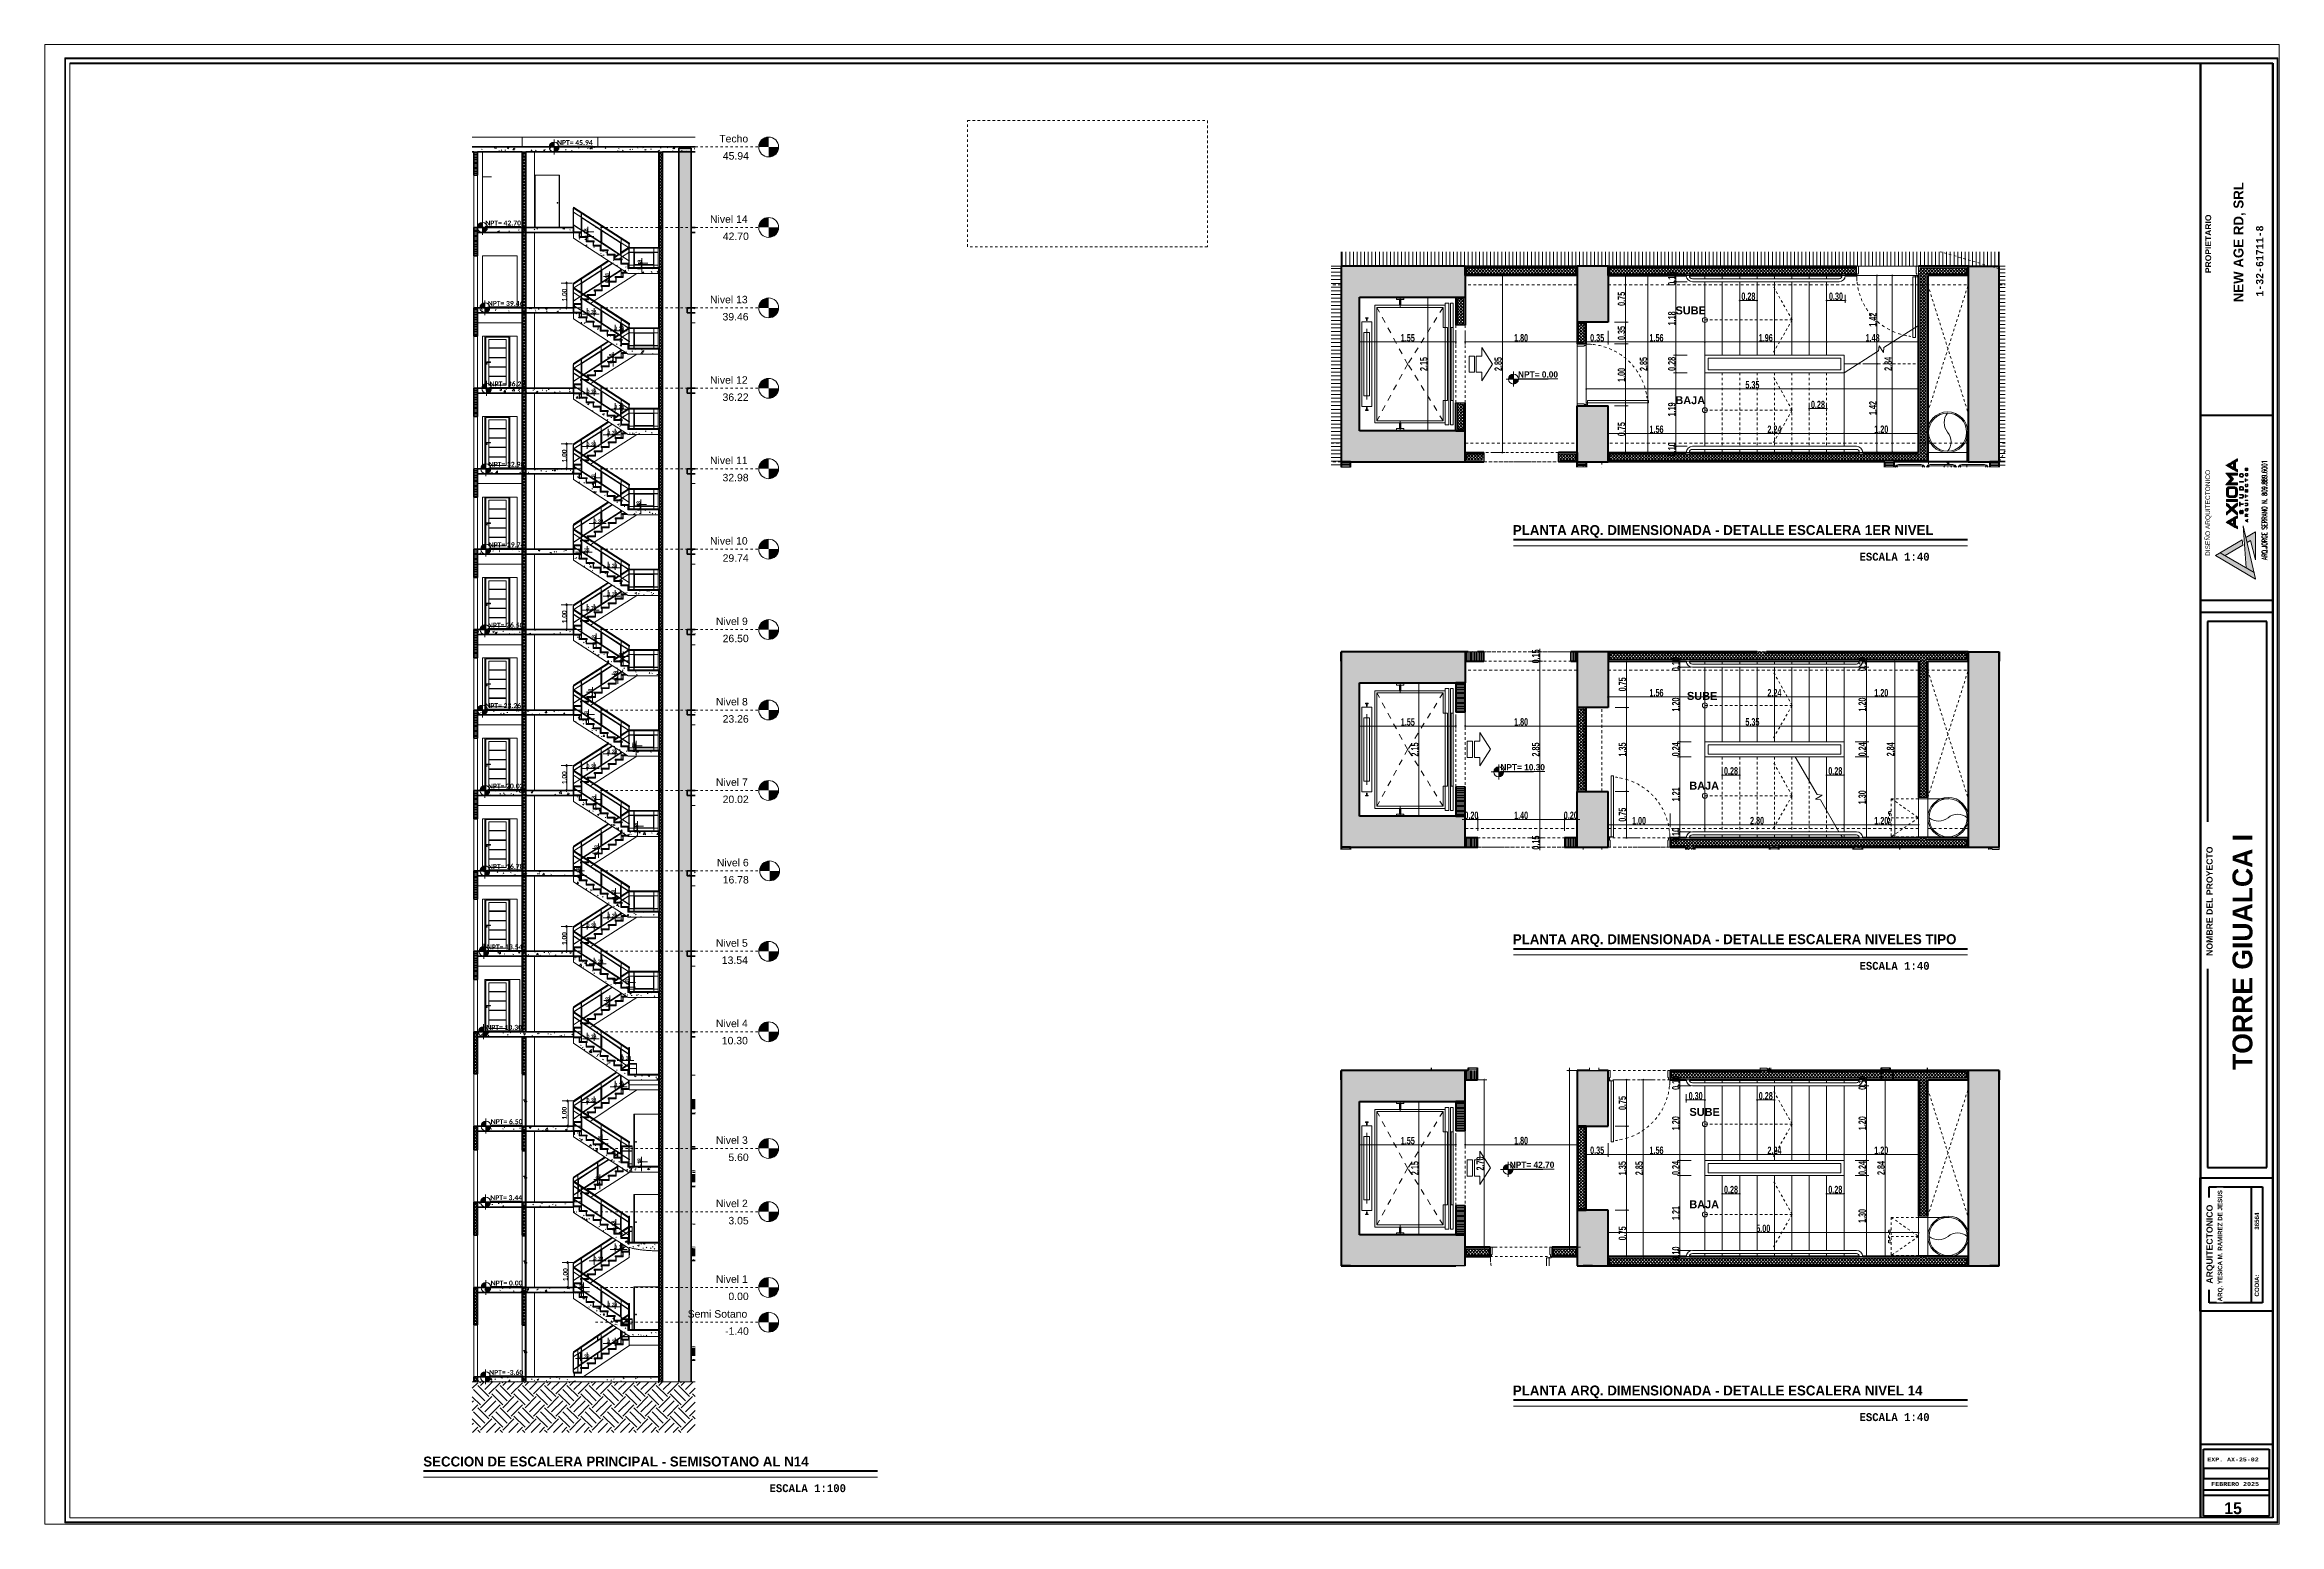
# Paper-space layout 'PG(15)' of a CAD drawing. Header units: metres. Extents: x 0 to 89.4, y 0.3 to 59.5.
# The model-space entities are those that its viewports show. They can reach past a viewport. Long polylines and large blocks are cut down to what shows.
import ezdxf

# ---------------------------------------------------------------- set-up
doc = ezdxf.new("R2010")
doc.units = ezdxf.units.M
for name, pattern in [('Basculante', [0.11625, 0.075, -0.04125]), ('basculante modificado', [0.18, 0.1125, -0.0675]), ('IMPORT-LIFT01$0$HIDDEN-Z', [225, 150, -75]), ('Oculto', [0.007144, 0.004763, -0.002381]), ('Punto 1 mm', [0.075, 0, -0.075]), ('Trazo_2_', [0.47625, 0.238125, -0.238125])]:
    doc.linetypes.add(name, pattern=pattern)
doc.layers.get('0').update_dxf_attribs({"color": 1})
for name, color, linetype, lineweight in [('A-ANNO-DIMS', 1, 'Continuous', 9), ('A-DETL', 1, 'Continuous', 9), ('A-DETL-GENF', 1, 'Continuous', 9), ('A-DETL-GENF-HDLN', 1, 'Trazo_2_', 9), ('A-DETL-HDLN', 7, 'Oculto', 9), ('A-DETL-THIN', 1, 'Continuous', 9), ('A-DOOR', 1, 'Continuous', 9), ('A-DOOR-FRAM', 1, 'Continuous', 9), ('A-FLOR', 2, 'Continuous', 9), ('A-FLOR-HRAL', 1, 'Continuous', 9), ('A-FLOR-LEVL', 51, 'Continuous', 9), ('A-FLOR-OVHD', 7, 'Basculante', 9), ('A-FLOR-PATT', 8, 'Continuous', 50), ('A-GENM', 1, 'Continuous', 9), ('A-WALL', 4, 'Continuous', 9), ('C-PRKG', 2, 'Continuous', 9), ('G-ANNO-DIMS', 1, 'Continuous', 9), ('G-ANNO-TEXT', 2, 'Continuous', 9), ('G-ANNO-TTLB', 3, 'Continuous', 18), ('G-ANNO-TTLB-WIDE', 1, 'Continuous', 70), ('G-IMPT', 1, 'Continuous', 9), ('I-FURN', 2, 'Continuous', 9), ('Q-SPCQ', 91, 'Continuous', 9), ('S-BEAM', 1, 'Continuous', 9), ('S-COLS', 7, 'Continuous', 9), ('S-STRS', 1, 'Continuous', 9), ('S-STRS-MBND', 1, 'Basculante', 9)]:
    doc.layers.add(name, color=color, linetype=linetype, lineweight=lineweight)
doc.layers.add('A-WALL-PATT', color=7, linetype='Continuous', lineweight=35, true_color=0x9c9c9c)
doc.styles.add('Arial', font='arial.ttf', dxfattribs={"height": 0.433594})
doc.styles.add('Arial Black_B', font='ariblk.ttf', dxfattribs={"width": 0.9, "height": 0.1875})
doc.styles.add('Arial Narrow_B', font='ARIALNB.TTF', dxfattribs={"width": 1.2, "height": 0.105})
doc.styles.add('Arial_2', font='arial.ttf', dxfattribs={"height": 0.095973})
doc.styles.add('Arial_B', font='arialbd.ttf', dxfattribs={"height": 0.0025})
doc.styles.add('Arial_B_1', font='arialbd.ttf', dxfattribs={"height": 0.001786})
doc.styles.add('Britannic Bold_B', font='', dxfattribs={"width": 0.7})
doc.styles.add('Britannic Bold_B_1', font='', dxfattribs={"width": 0.7, "height": 0.4})
doc.styles.add('Britannic Bold_B_4', font='', dxfattribs={"height": 0.004465})
doc.styles.add('Britannic Bold_B_5', font='', dxfattribs={"height": 0.006})
doc.styles.add('Calibri_B', font='calibrib.ttf', dxfattribs={"height": 0.165})
doc.styles.add('Calibri_B_1', font='calibrib.ttf', dxfattribs={"height": 0.135})
doc.styles.add('Calibri_B_2', font='calibrib.ttf', dxfattribs={"height": 0.135})
doc.styles.add('Courier New_B_3', font='courbd.ttf', dxfattribs={"height": 0.2625})
doc.styles.add('Courier New_B_4', font='courbd.ttf', dxfattribs={"height": 0.001587})
doc.styles.add('Courier New_B_5', font='courbd.ttf', dxfattribs={"width": 0.8, "height": 0.51})
doc.styles.add('RomanD', font='romand__.ttf', dxfattribs={"width": 0.6, "height": 0.002084})
doc.styles.get('Britannic Bold_B').set_extended_font_data('Britannic Bold', bold=True)
doc.styles.get('Britannic Bold_B_1').set_extended_font_data('Britannic Bold', bold=True)
doc.styles.get('Britannic Bold_B_4').set_extended_font_data('Britannic Bold', bold=True)
doc.styles.get('Britannic Bold_B_5').set_extended_font_data('Britannic Bold', bold=True)

psp = doc.layouts.new('PG(15)')

msp = doc.modelspace()

# ---------------------------------------------------------------- texts
at = {"layer": 'A-ANNO-DIMS'}
for s, height, style, width, p in [('0.18', 0.1491, 'Calibri_B_2', 0.8, (347.169, -606.387)), ('0.18', 0.1491, 'Calibri_B_2', 0.8, (349.328, -607.64)), ('0.18', 0.1491, 'Calibri_B_2', 0.8, (348.025, -608.177)), ('1.00', 0.1889, 'Calibri_B', 0.9, (346.327, -608.92)), ('0.18', 0.1491, 'Calibri_B_2', 0.8, (348.176, -611.398)), ('1.00', 0.1889, 'Calibri_B', 0.9, (346.327, -615.363)), ('0.18', 0.1491, 'Calibri_B_2', 0.8, (347.471, -616.231)), ('0.18', 0.1491, 'Calibri_B_2', 0.8, (349.28, -617.305)), ('1.00', 0.1889, 'Calibri_B', 0.9, (346.327, -621.807)), ('0.18', 0.1491, 'Calibri_B_2', 0.8, (347.492, -622.674)), ('0.18', 0.1491, 'Calibri_B_2', 0.8, (348.574, -623.39)), ('0.18', 0.1491, 'Calibri_B_2', 0.8, (348.361, -624.106)), ('0.18', 0.1491, 'Calibri_B_2', 0.8, (347.352, -624.822)), ('0.18', 0.1491, 'Calibri_B_2', 0.8, (347.19, -625.717)), ('0.18', 0.1491, 'Calibri_B_2', 0.8, (349.097, -626.969)), ('1.00', 0.1889, 'Calibri_B', 0.9, (346.327, -628.25)), ('0.18', 0.1491, 'Calibri_B_2', 0.8, (347.486, -629.117)), ('0.18', 0.1491, 'Calibri_B_2', 0.8, (349.157, -630.191)), ('0.18', 0.1491, 'Calibri_B_2', 0.8, (347.592, -631.086)), ('0.18', 0.1491, 'Calibri_B_2', 0.8, (346.87, -631.981)), ('0.18', 0.1491, 'Calibri_B_2', 0.8, (348.273, -632.876)), ('1.00', 0.1889, 'Calibri_B', 0.9, (346.327, -634.693)), ('0.18', 0.1491, 'Calibri_B_2', 0.8, (348.039, -637.171)), ('0.18', 0.1491, 'Calibri_B_2', 0.8, (348.828, -636.455)), ('1,00', 0.1889, 'Calibri_B', 0.9, (346.329, -641.687)), ('0.18', 0.1491, 'Calibri_B_2', 0.8, (347.735, -642.738)), ('0.18', 0.1491, 'Calibri_B_2', 0.8, (347.648, -644.346)), ('0.18', 0.1491, 'Calibri_B_2', 0.8, (349.315, -643.632)), ('0.18', 0.1491, 'Calibri_B_2', 0.8, (348.279, -646.126)), ('1.00', 0.1889, 'Calibri_B', 0.9, (346.368, -648.155)), ('0.18', 0.1491, 'Calibri_B_2', 0.8, (346.989, -648.665))]:
    msp.add_text(s, height=height, rotation=90, dxfattribs=dict(at, style=style, width=width)).set_placement(p)
at = {"layer": 'A-ANNO-DIMS', "style": 'Calibri_B_2', "width": 0.8}
for p in [(347.127, -609.411), (348.241, -610.074), (347.127, -612.599), (348.241, -613.213), (347.127, -614.715), (347.962, -614.247), (347.405, -617.799), (346.848, -618.948), (347.962, -619.572), (347.962, -620.711), (347.127, -621.264), (347.962, -627.016), (347.127, -627.608), (347.127, -633.979), (347.962, -633.591), (347.405, -635.427), (347.127, -638.433), (348.519, -639.301), (348.241, -640.362), (347.127, -640.985), (348.241, -646.871), (347.405, -647.327), (347.962, -649.17), (346.848, -651.243), (347.962, -650.645)]:
    msp.add_text('0.28', height=0.1491, dxfattribs=at).set_placement(p)
at = {"layer": 'A-ANNO-DIMS', "char_height": 0.2983, "width": 0.81153, "attachment_point": 5, "rotation": 90, "style": 'Britannic Bold_B'}
for s, insert in [('\\A1;0.10', (390.574, -608.005)), ('\\A1;0.75', (388.56, -608.812)), ('\\A1;0.35', (388.56, -610.18)), ('\\A1;1.18', (390.574, -609.595)), ('\\A1;1.42', (398.621, -609.648)), ('\\A1;2.15', (380.642, -611.423)), ('\\A1;2.85', (383.624, -611.422)), ('\\A1;1.00', (388.56, -611.857)), ('\\A1;2.85', (389.442, -611.422)), ('\\A1;0.28', (390.574, -611.416)), ('\\A1;2.84', (399.235, -611.415)), ('\\A1;1.19', (390.574, -613.243)), ('\\A1;1.42', (398.621, -613.184)), ('\\A1;0.75', (388.56, -614.032)), ('\\A1;0.10', (390.574, -614.84)), ('\\A1;0.15', (385.126, -623.132)), ('\\A1;0.10', (390.733, -623.444)), ('\\A1;0.10', (398.198, -623.444)), ('\\A1;0.75', (388.595, -624.252)), ('\\A1;1.20', (390.733, -625.06)), ('\\A1;1.20', (398.198, -625.06)), ('\\A1;2.15', (380.287, -626.862)), ('\\A1;2.85', (385.125, -626.862)), ('\\A1;1.35', (388.595, -626.862)), ('\\A1;0.24', (390.733, -626.855)), ('\\A1;0.24', (398.198, -626.855)), ('\\A1;2.84', (399.329, -626.855)), ('\\A1;1.21', (390.733, -628.658)), ('\\A1;1.30', (398.197, -628.775)), ('\\A1;0.75', (388.595, -629.472)), ('\\A1;0.15', (385.126, -630.591)), ('\\A1;0.10', (390.733, -630.28)), ('\\A1;0.10', (390.733, -640.213)), ('\\A1;0.10', (398.198, -640.213)), ('\\A1;0.75', (388.595, -641.021)), ('\\A1;1.20', (390.733, -641.829)), ('\\A1;1.20', (398.198, -641.829)), ('\\A1;2.70', (382.902, -643.443)), ('\\A1;2.15', (380.287, -643.631)), ('\\A1;1.35', (388.595, -643.631)), ('\\A1;2.85', (389.265, -643.631)), ('\\A1;0.24', (390.733, -643.624)), ('\\A1;0.24', (398.198, -643.624)), ('\\A1;2.84', (398.951, -643.624)), ('\\A1;1.21', (390.733, -645.427)), ('\\A1;1.30', (398.197, -645.544)), ('\\A1;0.75', (388.595, -646.241)), ('\\A1;0.10', (390.733, -647.049))]:
    msp.add_mtext(s, dxfattribs=dict(at, insert=insert))
at = {"layer": 'A-ANNO-DIMS', "char_height": 0.2983, "width": 0.81153, "attachment_point": 5, "style": 'Britannic Bold_B'}
for s, insert in [('\\A1;0.28', (393.638, -608.711)), ('\\A1;0.30', (397.144, -608.711)), ('\\A1;1.55', (380.002, -610.377)), ('\\A1;1.80', (384.539, -610.375)), ('\\A1;0.35', (387.584, -610.375)), ('\\A1;1.56', (389.959, -610.374)), ('\\A1;1.96', (394.334, -610.374)), ('\\A1;1.48', (398.61, -610.375)), ('\\A1;5.35', (393.799, -612.256)), ('\\A1;0.28', (396.422, -613.046)), ('\\A1;1.56', (389.959, -614.036)), ('\\A1;2.24', (394.682, -614.036)), ('\\A1;1.20', (398.958, -614.036)), ('\\A1;1.56', (389.959, -624.589)), ('\\A1;2.24', (394.682, -624.59)), ('\\A1;1.20', (398.958, -624.59)), ('\\A1;1.55', (380.002, -625.76)), ('\\A1;1.80', (384.539, -625.758)), ('\\A1;5.35', (393.799, -625.758)), ('\\A1;0.28', (392.942, -627.721)), ('\\A1;0.28', (397.118, -627.721)), ('\\A1;0.20', (382.55, -629.5)), ('\\A1;1.40', (384.54, -629.5)), ('\\A1;0.20', (386.528, -629.5)), ('\\A1;1.00', (389.262, -629.714)), ('\\A1;2.80', (393.986, -629.713)), ('\\A1;1.20', (398.958, -629.714)), ('\\A1;0.30', (391.525, -640.735)), ('\\A1;0.28', (394.334, -640.735)), ('\\A1;1.55', (380.002, -642.529)), ('\\A1;1.80', (384.539, -642.527)), ('\\A1;0.35', (387.584, -642.916)), ('\\A1;1.56', (389.959, -642.916)), ('\\A1;2.24', (394.682, -642.917)), ('\\A1;1.20', (398.958, -642.917)), ('\\A1;0.28', (392.942, -644.49)), ('\\A1;0.28', (397.118, -644.49)), ('\\A1;5.00', (394.234, -646.047))]:
    msp.add_mtext(s, dxfattribs=dict(at, insert=insert))
at = {"layer": 'A-FLOR-LEVL', "style": 'Arial'}
for s, height, p in [('Techo', 0.2983, (352.439, -602.546)), ('45.94', 0.2983, (352.581, -603.234)), ('Nivel 14', 0.2983, (352.069, -605.767)), ('42.70', 0.2983, (352.581, -606.455)), ('Nivel 13', 0.2983, (352.069, -608.989)), ('39.46', 0.2983, (352.569, -609.677)), ('Nivel 12', 0.2983, (352.069, -612.211)), ('36.22', 0.2983, (352.569, -612.899)), ('Nivel 11', 0.2983, (352.069, -615.432)), ('32.98', 0.2983, (352.569, -616.12)), ('Nivel 10', 0.2983, (352.069, -618.654)), ('29.74', 0.2983, (352.574, -619.342)), ('Nivel 9', 0.2983, (352.306, -621.875)), ('26.50', 0.2983, (352.574, -622.563)), ('Nivel 8', 0.2983, (352.306, -625.097)), ('23.26', 0.2983, (352.574, -625.785)), ('Nivel 7', 0.2983, (352.306, -628.319)), ('20.02', 0.2983, (352.574, -629.006)), ('Nivel 6', 0.2983, (352.343, -631.54)), ('16.78', 0.2983, (352.578, -632.228)), ('Nivel 5', 0.2983, (352.306, -634.762)), ('13.54', 0.2983, (352.541, -635.45)), ('Nivel 4', 0.2983, (352.306, -637.983)), ('10.30', 0.2983, (352.541, -638.671)), ('Nivel 3', 0.2983, (352.306, -642.657)), ('5.60', 0.2983, (352.805, -643.345)), ('Nivel 2', 0.2983, (352.306, -645.192)), ('3.05', 0.2983, (352.805, -645.88)), ('Nivel 1', 0.2983, (352.306, -648.225)), ('Semi Sotano', 0.29829, (351.175, -649.617)), ('0.00', 0.2983, (352.805, -648.913)), ('-1.40', 0.2983, (352.672, -650.305))]:
    msp.add_text(s, height=height, dxfattribs=at).set_placement(p)
at = {"layer": 'G-ANNO-DIMS', "style": 'Calibri_B_1', "width": 0.9}
for s, p in [('%%UNPT= 45.94', (345.944, -602.652)), ('%%UNPT= 42.70', (343.072, -605.874)), ('%%UNPT= 39.46', (343.17, -609.094)), ('%%UNPT= 36.22', (343.242, -612.317)), ('%%UNPT= 32.98', (343.209, -615.539)), ('%%UNPT= 29.74', (343.209, -618.76)), ('%%UNPT= 26.50', (343.174, -621.982)), ('%%UNPT= 23.26', (343.075, -625.204)), ('%%UNPT= 20.02', (343.174, -628.425)), ('%%UNPT= 16.78', (343.174, -631.647)), ('%%UNPT= 13.54', (343.133, -634.868)), ('%%UNPT= 10.30', (343.112, -638.09)), ('%%UNPT= 6.50', (343.288, -641.868)), ('%%UNPT= 3.44', (343.27, -644.911)), ('%%UNPT= 0.00', (343.287, -648.331)), ('%%UNPT= -3.60', (343.224, -651.911))]:
    msp.add_text(s, height=0.19886, dxfattribs=at).set_placement(p)
at = {"layer": 'G-ANNO-DIMS', "style": 'Britannic Bold_B_1'}
for s, p in [('%%UNPT= 0.00', (384.417, -611.963)), ('%%UNPT= 10.30', (383.71, -627.697)), ('%%UNPT= 42.70', (384.086, -643.618))]:
    msp.add_text(s, height=0.24858, dxfattribs=at).set_placement(p)
at = {"layer": 'G-ANNO-TEXT'}
for s, height, style, width, p in [('SUBE', 0.3182, 'Arial Narrow_B', 1.2, (390.721, -609.434)), ('BAJA', 0.3182, 'Arial Narrow_B', 1.2, (390.716, -613.029)), ('ESCALA 1:40', 0.31818, 'Courier New_B_3', 0.8, (398.086, -619.3)), ('SUBE', 0.3182, 'Arial Narrow_B', 1.2, (391.18, -624.874)), ('BAJA', 0.3182, 'Arial Narrow_B', 1.2, (391.272, -628.469)), ('ESCALA 1:40', 0.31818, 'Courier New_B_3', 0.8, (398.086, -635.686)), ('SUBE', 0.3182, 'Arial Narrow_B', 1.2, (391.279, -641.537)), ('BAJA', 0.3182, 'Arial Narrow_B', 1.2, (391.273, -645.238)), ('ESCALA 1:40', 0.31818, 'Courier New_B_3', 0.8, (398.086, -653.761)), ('ESCALA 1:100', 0.31818, 'Courier New_B_3', 0.8, (354.45, -656.607))]:
    msp.add_text(s, height=height, dxfattribs=dict(at, style=style, width=width)).set_placement(p)
at = {"layer": 'G-ANNO-TEXT', "style": 'Britannic Bold_B_5'}
for s, p in [('PLANTA ARQ. DIMENSIONADA - DETALLE ESCALERA 1ER NIVEL', (384.208, -618.272)), ('PLANTA ARQ. DIMENSIONADA - DETALLE ESCALERA NIVELES TIPO', (384.208, -634.659)), ('PLANTA ARQ. DIMENSIONADA - DETALLE ESCALERA NIVEL 14', (384.208, -652.734)), ('SECCION DE ESCALERA PRINCIPAL - SEMISOTANO AL N14', (340.589, -655.579))]:
    msp.add_text(s, height=0.39773, dxfattribs=at).set_placement(p)
at = {"layer": 'G-ANNO-TTLB', "style": 'Britannic Bold_B_4'}
msp.add_text('15', height=0.4735, dxfattribs=at).set_placement((412.69, -657.488))

# ---------------------------------------------------------------- blocks, each defined once
blk = doc.blocks.new('_DotSmall')
at = {"color": 0, "linetype": 'ByBlock', "const_width": 0.5}
blk.add_lwpolyline([(-0.0625, 0, 1), (0.0625, 0, 1)], format="xyb", close=True, dxfattribs=at)
blk = doc.blocks.new('Bajo Derecha A2 - 00-LOGO ACROMATICO_dwg-1898258-INDICE Y PORTADA')
at = {"layer": 'G-IMPT', "lineweight": 9}
h = blk.add_hatch(color=256, dxfattribs=at)
edge = h.paths.add_edge_path()
edge.add_spline(control_points=[(2.87733, -17.94751), (2.87727, -17.94752), (2.87839, -17.94689), (2.87544, -17.94859), (2.87467, -17.94903), (2.87104, -17.95112), (2.87406, -17.94991), (2.87182, -17.94959), (2.87331, -17.95042), (2.87385, -17.95074), (2.87427, -17.95098), (2.87485, -17.95132), (2.87571, -17.95181), (2.87603, -17.952), (2.8764, -17.95221), (2.87733, -17.95275), (2.87726, -17.95273), (2.87733, -17.95273)], knot_values=[-1, -1, -1, -1, -0.854167, -0.833333, -0.791667, -0.770833, -0.572917, -0.375, -0.354167, -0.333333, -0.3125, -0.291667, -0.25, -0.208333, -0.1875, -0.166667, 0, 0, 0, 0], degree=3, periodic=0)
edge.add_spline(control_points=[(2.87733, -17.95273), (2.87734, -17.95274), (2.87734, -17.95279), (2.87734, -17.9522), (2.87735, -17.95186), (2.87736, -17.95186), (2.87717, -17.95175), (2.87697, -17.95164), (2.87679, -17.95154), (2.87658, -17.95139), (2.87657, -17.9516), (2.87656, -17.95115), (2.87656, -17.9508), (2.87657, -17.95035), (2.87657, -17.94901), (2.87657, -17.94885), (2.87655, -17.94885), (2.87674, -17.94874), (2.877, -17.94859), (2.8773, -17.94841), (2.87734, -17.94847), (2.87735, -17.94824), (2.87734, -17.94805), (2.87734, -17.94745), (2.87734, -17.9475), (2.87733, -17.94751)], knot_values=[-1, -1, -1, -1, -0.895833, -0.875, -0.854167, -0.78125, -0.75, -0.729167, -0.708333, -0.682292, -0.625, -0.614583, -0.604167, -0.583333, -0.5625, -0.494792, -0.333333, -0.291667, -0.270833, -0.239583, -0.174479, -0.145833, -0.125, -0.104167, 0, 0, 0, 0], degree=3, periodic=0)
edge = h.paths.add_edge_path()
edge.add_spline(control_points=[(2.8744, -17.95015), (2.87434, -17.95011), (2.87399, -17.95033), (2.87526, -17.94959), (2.87682, -17.94872), (2.87574, -17.94884), (2.87579, -17.94969), (2.87579, -17.94991), (2.87579, -17.95005), (2.87579, -17.95013)], knot_values=[-1, -1, -1, -1, -0.666667, -0.619048, -0.571429, -0.142857, -0.095238, -0.047619, 0, 0, 0, 0], degree=3, periodic=0)
edge.add_spline(control_points=[(2.87579, -17.95013), (2.87579, -17.9502), (2.87579, -17.95036), (2.87576, -17.95123), (2.87642, -17.95131), (2.87543, -17.95075), (2.87441, -17.95016), (2.87442, -17.95017), (2.8744, -17.95015)], knot_values=[-1, -1, -1, -1, -0.941176, -0.882353, -0.352941, -0.294118, -0.235294, 0, 0, 0, 0], degree=3, periodic=0)
h = blk.add_hatch(color=256, dxfattribs=at)
edge = h.paths.add_edge_path()
edge.add_line((2.87273, -17.95329), (2.87373, -17.95443))
edge.add_line((2.87373, -17.95443), (2.87472, -17.95558))
edge.add_spline(control_points=[(2.87442, -17.95403), (2.87449, -17.95403), (2.8744, -17.95403), (2.87487, -17.95403), (2.87535, -17.95403), (2.87588, -17.95403), (2.8764, -17.95403), (2.87703, -17.95403), (2.8774, -17.95402), (2.87734, -17.95414), (2.87734, -17.95385), (2.87736, -17.95358), (2.87724, -17.95327), (2.87807, -17.95325), (2.87662, -17.95325), (2.87561, -17.95325), (2.87483, -17.95325), (2.87407, -17.95325), (2.87344, -17.95325), (2.87173, -17.95326), (2.87277, -17.95322), (2.87273, -17.95329)], knot_values=[0, 0, 0, 0, 0.104167, 0.125, 0.145833, 0.166667, 0.1875, 0.208333, 0.25, 0.419271, 0.479167, 0.520833, 0.5625, 0.661458, 0.6875, 0.708333, 0.729167, 0.75, 0.770833, 0.791667, 1, 1, 1, 1], degree=3, periodic=0)
edge = h.paths.add_edge_path()
edge.add_spline(control_points=[(2.87576, -17.95558), (2.87566, -17.95569), (2.87552, -17.95586), (2.87532, -17.9561), (2.87516, -17.95629), (2.87495, -17.95654), (2.87467, -17.95684), (2.87438, -17.95722), (2.87422, -17.95716), (2.87445, -17.95714), (2.87468, -17.95715), (2.875, -17.95715), (2.87551, -17.95715), (2.87608, -17.95715), (2.87647, -17.95715), (2.8767, -17.95715), (2.877, -17.95713), (2.87721, -17.95709), (2.87737, -17.95718), (2.87738, -17.95738), (2.87734, -17.95759), (2.87736, -17.95775), (2.87754, -17.95787), (2.87719, -17.95795), (2.8764, -17.95795), (2.87541, -17.95793), (2.87477, -17.95793), (2.87423, -17.95793), (2.87353, -17.95793), (2.87304, -17.95793), (2.87274, -17.95793)], knot_values=[0, 0, 0, 0, 0.055556, 0.083333, 0.111111, 0.138889, 0.180556, 0.215278, 0.305556, 0.333333, 0.347222, 0.361111, 0.388889, 0.416667, 0.4375, 0.451389, 0.472222, 0.527778, 0.576389, 0.611111, 0.645833, 0.694444, 0.756944, 0.777778, 0.833333, 0.861111, 0.888889, 0.916667, 0.944444, 1, 1, 1, 1], degree=3, periodic=0)
edge.add_spline(control_points=[(2.87274, -17.95793), (2.87271, -17.95793), (2.87275, -17.95787), (2.87297, -17.95762), (2.8736, -17.9569), (2.87395, -17.95649), (2.87432, -17.95607), (2.87472, -17.9556), (2.87473, -17.9556), (2.87472, -17.95558)], knot_values=[0, 0, 0, 0, 0.214286, 0.285714, 0.428571, 0.5, 0.571429, 0.75, 1, 1, 1, 1], degree=3, periodic=0)
edge.add_line((2.87576, -17.95558), (2.8751, -17.95481))
edge.add_line((2.8751, -17.95481), (2.87442, -17.95403))
h = blk.add_hatch(color=256, dxfattribs=at)
edge = h.paths.add_edge_path()
edge.add_spline(control_points=[(2.87898, -17.95494), (2.87893, -17.95494), (2.87882, -17.95494), (2.87871, -17.95494), (2.87846, -17.9549), (2.87834, -17.95477), (2.87824, -17.95459), (2.87826, -17.95439), (2.87825, -17.9542), (2.87826, -17.95401), (2.87824, -17.95381), (2.87833, -17.95363), (2.87847, -17.95348), (2.87884, -17.95342), (2.87878, -17.95345), (2.87936, -17.95345), (2.87927, -17.95343), (2.87954, -17.9535), (2.87969, -17.95363), (2.87974, -17.95381), (2.87975, -17.954), (2.87976, -17.95418), (2.87975, -17.95436), (2.87975, -17.95455), (2.87971, -17.95472), (2.87959, -17.95486), (2.87942, -17.95493), (2.87918, -17.95496), (2.87908, -17.95494), (2.87898, -17.95494)], knot_values=[0, 0, 0, 0, 0.052083, 0.09375, 0.119792, 0.145833, 0.169271, 0.197917, 0.229167, 0.252604, 0.28125, 0.3125, 0.338542, 0.369792, 0.5, 0.541667, 0.630208, 0.664062, 0.697917, 0.729167, 0.75, 0.770833, 0.791667, 0.8125, 0.838542, 0.864583, 0.895833, 0.927083, 1, 1, 1, 1], degree=3, periodic=0)
edge.add_line((2.87898, -17.95494), (2.87898, -17.95494))
edge.add_line((2.87898, -17.95494), (2.87898, -17.95494))
edge = h.paths.add_edge_path()
edge.add_line((2.879, -17.95468), (2.879, -17.95468))
edge.add_line((2.879, -17.95468), (2.879, -17.95468))
edge.add_spline(control_points=[(2.879, -17.95468), (2.87893, -17.95468), (2.87881, -17.95468), (2.8786, -17.95467), (2.87851, -17.95459), (2.87852, -17.95436), (2.87852, -17.95418), (2.87852, -17.954), (2.87851, -17.9538), (2.87864, -17.9537), (2.87877, -17.95371), (2.8789, -17.95371), (2.87915, -17.95371), (2.87935, -17.95371), (2.87947, -17.95378), (2.87949, -17.95397), (2.87948, -17.95417), (2.87948, -17.95456), (2.87953, -17.95449), (2.87937, -17.9547), (2.87917, -17.95467), (2.87905, -17.95468), (2.879, -17.95468)], knot_values=[-1, -1, -1, -1, -0.9375, -0.885417, -0.828125, -0.796875, -0.770833, -0.744792, -0.713542, -0.65625, -0.578125, -0.520833, -0.479167, -0.442708, -0.390625, -0.354167, -0.322917, -0.291667, -0.167969, -0.104167, -0.046875, 0, 0, 0, 0], degree=3, periodic=0)
h = blk.add_hatch(color=256, dxfattribs=at)
edge = h.paths.add_edge_path()
edge.add_spline(control_points=[(2.88134, -17.95227), (2.88126, -17.95229), (2.88128, -17.95217), (2.88142, -17.95196), (2.88141, -17.95159), (2.88145, -17.95158), (2.88132, -17.95135), (2.88116, -17.95145), (2.88117, -17.95167), (2.88116, -17.9519), (2.88119, -17.95192), (2.88111, -17.95217), (2.88096, -17.95227), (2.88077, -17.95229), (2.88059, -17.95219), (2.88054, -17.952), (2.88052, -17.9518), (2.88053, -17.95157), (2.88056, -17.95139), (2.88066, -17.95125), (2.88077, -17.95122), (2.88084, -17.95123)], knot_values=[-1, -1, -1, -1, -0.770833, -0.710938, -0.677083, -0.578125, -0.505208, -0.4375, -0.395833, -0.354167, -0.290365, -0.260417, -0.229167, -0.197917, -0.166667, -0.135417, -0.114583, -0.088542, -0.0625, -0.03125, 0, 0, 0, 0], degree=3, periodic=0)
edge.add_spline(control_points=[(2.88084, -17.95123), (2.88087, -17.95133), (2.88075, -17.95131), (2.88073, -17.9516), (2.88073, -17.95191), (2.88071, -17.95206), (2.88094, -17.95212), (2.88098, -17.95192), (2.88098, -17.95181), (2.88096, -17.95155), (2.88101, -17.95135), (2.88119, -17.9512), (2.88142, -17.95122), (2.8816, -17.9514), (2.8816, -17.95144), (2.8816, -17.95169), (2.88161, -17.95189), (2.88159, -17.95207), (2.88151, -17.95222), (2.8814, -17.95226), (2.88134, -17.95227)], knot_values=[-1, -1, -1, -1, -0.796875, -0.75, -0.71875, -0.65625, -0.578125, -0.498698, -0.4375, -0.395833, -0.354167, -0.3125, -0.270833, -0.229167, -0.15625, -0.119792, -0.09375, -0.0625, -0.03125, 0, 0, 0, 0], degree=3, periodic=0)
h = blk.add_hatch(color=256, dxfattribs=at)
edge = h.paths.add_edge_path()
edge.add_line((2.87734, -17.96527), (2.87623, -17.96623))
edge.add_line((2.87623, -17.96623), (2.87514, -17.96718))
edge.add_spline(control_points=[(2.87575, -17.96771), (2.87577, -17.96765), (2.87546, -17.96794), (2.87622, -17.96728), (2.8765, -17.96704), (2.87678, -17.96679), (2.8771, -17.96651), (2.87747, -17.96619), (2.87733, -17.96635), (2.87734, -17.96605), (2.87734, -17.96582), (2.87735, -17.96539), (2.87734, -17.96539), (2.87734, -17.96527)], knot_values=[0, 0, 0, 0, 0.208333, 0.25, 0.291667, 0.333333, 0.375, 0.416667, 0.583333, 0.645833, 0.708333, 0.791667, 1, 1, 1, 1], degree=3, periodic=0)
edge = h.paths.add_edge_path()
edge.add_spline(control_points=[(2.87575, -17.96771), (2.87579, -17.96775), (2.87568, -17.96765), (2.87654, -17.9684), (2.87725, -17.96901), (2.87725, -17.96911), (2.87735, -17.96881), (2.87734, -17.9694), (2.87734, -17.9696), (2.87734, -17.97016), (2.87735, -17.97008), (2.87733, -17.9701)], knot_values=[0, 0, 0, 0, 0.208333, 0.25, 0.291667, 0.447917, 0.666667, 0.708333, 0.75, 0.791667, 1, 1, 1, 1], degree=3, periodic=0)
edge.add_spline(control_points=[(2.87733, -17.9701), (2.87755, -17.9703), (2.87759, -17.97034), (2.87729, -17.97008), (2.87686, -17.96971), (2.87622, -17.96915), (2.87557, -17.96859), (2.87502, -17.96811), (2.87485, -17.96797), (2.87498, -17.96809), (2.87514, -17.96823)], knot_values=[0, 0, 0, 0, 0.25, 0.333333, 0.416667, 0.5, 0.583333, 0.666667, 0.833333, 1, 1, 1, 1], degree=3, periodic=0)
edge.add_spline(control_points=[(2.87514, -17.96823), (2.87478, -17.96853), (2.87406, -17.96915), (2.87332, -17.96979), (2.87295, -17.97011)], knot_values=[0, 0, 0, 0, 0.5, 1, 1, 1, 1], degree=3, periodic=0)
edge.add_spline(control_points=[(2.87295, -17.97011), (2.87291, -17.97007), (2.87293, -17.97013), (2.87293, -17.96964), (2.87293, -17.96942), (2.87295, -17.96901), (2.8728, -17.96922), (2.87316, -17.9689), (2.87348, -17.96862), (2.87377, -17.96837), (2.87405, -17.96813), (2.87481, -17.96747), (2.87448, -17.96775), (2.87453, -17.96771)], knot_values=[0, 0, 0, 0, 0.25, 0.291667, 0.333333, 0.416667, 0.583333, 0.625, 0.666667, 0.708333, 0.75, 0.791667, 1, 1, 1, 1], degree=3, periodic=0)
edge.add_spline(control_points=[(2.87453, -17.96771), (2.8745, -17.96766), (2.87455, -17.96771), (2.87424, -17.96744), (2.87398, -17.96721), (2.8737, -17.96697), (2.8734, -17.96671), (2.87288, -17.96626), (2.87309, -17.9664), (2.87292, -17.96643), (2.87293, -17.96602), (2.87293, -17.96566), (2.87293, -17.96543), (2.87293, -17.96531)], knot_values=[0, 0, 0, 0, 0.192308, 0.230769, 0.269231, 0.307692, 0.346154, 0.384615, 0.548077, 0.788462, 0.846154, 0.923077, 1, 1, 1, 1], degree=3, periodic=0)
edge.add_spline(control_points=[(2.87293, -17.96531), (2.87299, -17.96529), (2.87296, -17.9653), (2.87377, -17.966), (2.87417, -17.96634), (2.87444, -17.96658), (2.87511, -17.96716), (2.8751, -17.96714), (2.87514, -17.96718)], knot_values=[0, 0, 0, 0, 0.333333, 0.416667, 0.5, 0.583333, 0.666667, 1, 1, 1, 1], degree=3, periodic=0)
h = blk.add_hatch(color=256, dxfattribs=at)
edge = h.paths.add_edge_path()
edge.add_spline(control_points=[(2.87514, -17.9647), (2.87482, -17.9647), (2.87426, -17.9647), (2.87326, -17.9647), (2.87287, -17.9647), (2.87295, -17.96472), (2.87293, -17.96448), (2.87293, -17.96429), (2.87292, -17.96399), (2.87302, -17.96389), (2.873, -17.96393), (2.87326, -17.96392), (2.8738, -17.96392), (2.87438, -17.96392), (2.87484, -17.96392), (2.87515, -17.96392)], knot_values=[-1, -1, -1, -1, -0.958333, -0.916667, -0.895833, -0.78125, -0.708333, -0.625, -0.552083, -0.40625, -0.208333, -0.166667, -0.125, -0.083333, 0, 0, 0, 0], degree=3, periodic=0)
edge.add_spline(control_points=[(2.87515, -17.96392), (2.87533, -17.96392), (2.87569, -17.96392), (2.87622, -17.96392), (2.87743, -17.96393), (2.87734, -17.96387), (2.87734, -17.96418), (2.87737, -17.96449), (2.87704, -17.96482), (2.87868, -17.9647), (2.87679, -17.9647), (2.87619, -17.9647), (2.87569, -17.9647), (2.87532, -17.9647), (2.87514, -17.9647)], knot_values=[-1, -1, -1, -1, -0.952381, -0.904762, -0.857143, -0.660714, -0.595238, -0.52381, -0.380952, -0.095238, -0.071429, -0.047619, -0.02381, 0, 0, 0, 0], degree=3, periodic=0)
h = blk.add_hatch(color=256, dxfattribs=at)
edge = h.paths.add_edge_path()
edge.add_spline(control_points=[(2.87734, -17.96092), (2.87734, -17.961), (2.87734, -17.96115), (2.87734, -17.96136), (2.87734, -17.96157), (2.87736, -17.96178), (2.87733, -17.962), (2.87727, -17.96226), (2.87716, -17.96254), (2.87698, -17.96275), (2.87679, -17.96291), (2.87662, -17.96302), (2.87644, -17.96308), (2.87624, -17.96313), (2.87604, -17.96313), (2.87584, -17.96314), (2.87571, -17.96313), (2.87541, -17.96313), (2.87517, -17.96313), (2.87496, -17.96314), (2.87478, -17.96314), (2.8746, -17.96314), (2.87442, -17.96313), (2.87425, -17.96312), (2.87408, -17.96312), (2.8739, -17.96309), (2.87375, -17.96305), (2.8736, -17.96297), (2.87345, -17.96287), (2.87331, -17.96275), (2.87317, -17.96261), (2.87307, -17.96246), (2.87299, -17.96226), (2.87295, -17.96213), (2.87293, -17.96197), (2.87292, -17.96168), (2.87293, -17.96141), (2.87293, -17.96115), (2.87293, -17.96092), (2.87293, -17.96066), (2.8729, -17.96037), (2.8729, -17.96006), (2.87293, -17.95982), (2.87303, -17.95958), (2.87316, -17.95933), (2.8733, -17.95914), (2.87346, -17.95896), (2.87362, -17.95885), (2.87384, -17.95878), (2.87407, -17.95874), (2.87434, -17.95867), (2.87422, -17.95872), (2.87464, -17.95871), (2.87539, -17.95872), (2.87579, -17.95872), (2.87596, -17.95872), (2.8762, -17.95873), (2.87617, -17.95869), (2.87648, -17.95879), (2.87672, -17.95888), (2.87688, -17.95901), (2.87701, -17.95918), (2.87714, -17.95939), (2.87725, -17.9596), (2.87733, -17.9598), (2.87738, -17.95998), (2.87736, -17.96018), (2.87734, -17.96036), (2.87735, -17.96062), (2.87734, -17.9608), (2.87734, -17.96092)], knot_values=[0, 0, 0, 0, 0.019231, 0.033654, 0.048077, 0.067308, 0.079327, 0.096154, 0.115385, 0.134615, 0.149038, 0.163462, 0.182692, 0.201923, 0.221154, 0.240385, 0.269231, 0.288462, 0.307692, 0.317308, 0.326923, 0.336538, 0.346154, 0.355769, 0.365385, 0.375, 0.384615, 0.394231, 0.403846, 0.413462, 0.425481, 0.442308, 0.461538, 0.480769, 0.5, 0.509615, 0.519231, 0.528846, 0.536058, 0.543269, 0.557692, 0.567308, 0.576923, 0.586538, 0.596154, 0.605769, 0.612981, 0.625, 0.634615, 0.644231, 0.658654, 0.706731, 0.721154, 0.769231, 0.778846, 0.793269, 0.808894, 0.84375, 0.860577, 0.875, 0.884615, 0.894231, 0.903846, 0.913462, 0.920673, 0.932692, 0.947115, 0.959135, 0.971154, 1, 1, 1, 1], degree=3, periodic=0)
edge.add_line((2.87734, -17.96092), (2.87734, -17.96092))
edge.add_line((2.87734, -17.96092), (2.87734, -17.96092))
edge = h.paths.add_edge_path()
edge.add_spline(control_points=[(2.87371, -17.96092), (2.87371, -17.96062), (2.87371, -17.96023), (2.87371, -17.95987), (2.87377, -17.95975), (2.87393, -17.95958), (2.87407, -17.95951), (2.87435, -17.95949), (2.87399, -17.9595), (2.87497, -17.9595), (2.87561, -17.9595), (2.87622, -17.95951), (2.87596, -17.95945), (2.87632, -17.95956), (2.87649, -17.95972), (2.87663, -17.96017), (2.87656, -17.95988), (2.87657, -17.96034), (2.87656, -17.96064), (2.87656, -17.96083), (2.87656, -17.96093)], knot_values=[-1, -1, -1, -1, -0.947917, -0.916667, -0.854167, -0.802083, -0.75, -0.682292, -0.583333, -0.541667, -0.5, -0.447917, -0.34375, -0.3125, -0.28125, -0.244792, -0.125, -0.083333, -0.041667, 0, 0, 0, 0], degree=3, periodic=0)
edge.add_spline(control_points=[(2.87656, -17.96093), (2.87656, -17.96104), (2.87656, -17.96123), (2.87656, -17.9618), (2.87658, -17.96187), (2.87651, -17.96207), (2.87637, -17.96226), (2.87604, -17.96238), (2.87634, -17.96235), (2.87559, -17.96235), (2.87498, -17.96235), (2.87379, -17.96234), (2.87438, -17.9624), (2.87397, -17.9623), (2.87383, -17.96219), (2.87368, -17.96187), (2.87371, -17.96197), (2.87371, -17.96159), (2.87371, -17.96118), (2.87371, -17.96092)], knot_values=[-1, -1, -1, -1, -0.958333, -0.916667, -0.791667, -0.739583, -0.697917, -0.65625, -0.541667, -0.5, -0.458333, -0.416667, -0.290365, -0.260417, -0.229167, -0.1875, -0.083333, -0.041667, 0, 0, 0, 0], degree=3, periodic=0)
h = blk.add_hatch(color=256, dxfattribs=at)
edge = h.paths.add_edge_path()
edge.add_spline(control_points=[(2.87922, -17.96305), (2.87925, -17.96305), (2.87938, -17.96308), (2.8795, -17.96285), (2.87948, -17.96282), (2.87948, -17.96224), (2.87954, -17.96229), (2.8793, -17.96204), (2.8795, -17.96208), (2.87871, -17.96208), (2.87802, -17.96209), (2.87839, -17.96195), (2.87816, -17.96181), (2.87857, -17.96182), (2.87873, -17.96181), (2.87882, -17.96181)], knot_values=[-1, -1, -1, -1, -0.90625, -0.833333, -0.770833, -0.729167, -0.645833, -0.585938, -0.5, -0.458333, -0.416667, -0.25, -0.083333, -0.041667, 0, 0, 0, 0], degree=3, periodic=0)
edge.add_spline(control_points=[(2.87882, -17.96181), (2.8789, -17.96181), (2.87902, -17.96181), (2.8793, -17.96182), (2.87933, -17.96181), (2.87951, -17.96185), (2.87972, -17.96204), (2.87975, -17.96224), (2.87975, -17.96224), (2.87975, -17.96251), (2.87976, -17.96271), (2.87974, -17.96289), (2.87972, -17.96308), (2.87956, -17.96323), (2.87933, -17.96335), (2.87955, -17.9633), (2.87881, -17.96331), (2.87769, -17.9633), (2.87831, -17.96364), (2.87824, -17.96304), (2.87832, -17.96305), (2.87858, -17.96304), (2.8788, -17.96305), (2.879, -17.96305), (2.87914, -17.96305), (2.87922, -17.96305)], knot_values=[-1, -1, -1, -1, -0.958333, -0.927083, -0.864583, -0.822917, -0.791667, -0.751302, -0.6875, -0.65625, -0.635417, -0.614583, -0.585938, -0.5625, -0.53125, -0.458333, -0.416667, -0.395833, -0.161458, -0.123698, -0.080729, -0.0625, -0.041667, -0.020833, 0, 0, 0, 0], degree=3, periodic=0)
h = blk.add_hatch(color=256, dxfattribs=at)
edge = h.paths.add_edge_path()
edge.add_spline(control_points=[(2.879, -17.95861), (2.87892, -17.95861), (2.87878, -17.95862), (2.87857, -17.95862), (2.87845, -17.95868), (2.87831, -17.95881), (2.87826, -17.95896), (2.87825, -17.95906), (2.87825, -17.9594), (2.87825, -17.96009), (2.87834, -17.96008), (2.87808, -17.96012), (2.87861, -17.96011), (2.8788, -17.96011), (2.87893, -17.96011), (2.87899, -17.96011)], knot_values=[-1, -1, -1, -1, -0.958333, -0.90625, -0.833333, -0.770833, -0.703125, -0.65625, -0.625, -0.583333, -0.364583, -0.125, -0.083333, -0.041667, 0, 0, 0, 0], degree=3, periodic=0)
edge.add_spline(control_points=[(2.87899, -17.96011), (2.87909, -17.96011), (2.87932, -17.96011), (2.87967, -17.96013), (2.87976, -17.96), (2.87975, -17.96027), (2.87975, -17.95966), (2.87975, -17.95906), (2.87979, -17.9592), (2.87969, -17.95881), (2.87955, -17.95867), (2.87936, -17.95861), (2.87917, -17.95862), (2.87905, -17.95861), (2.879, -17.95861)], knot_values=[-1, -1, -1, -1, -0.916667, -0.833333, -0.635417, -0.458333, -0.416667, -0.375, -0.197917, -0.151042, -0.114583, -0.072917, -0.036458, 0, 0, 0, 0], degree=3, periodic=0)
edge = h.paths.add_edge_path()
edge.add_line((2.87899, -17.95985), (2.87899, -17.95985))
edge.add_line((2.87899, -17.95985), (2.87899, -17.95985))
edge.add_spline(control_points=[(2.87899, -17.95985), (2.87889, -17.95985), (2.8784, -17.95981), (2.87853, -17.96015), (2.87852, -17.95947), (2.87852, -17.95917), (2.87852, -17.95894), (2.8786, -17.95889), (2.87881, -17.95888), (2.87901, -17.95888), (2.8792, -17.95888), (2.87939, -17.95888), (2.87948, -17.95896), (2.87948, -17.95913), (2.87948, -17.95936), (2.87948, -17.95962), (2.87948, -17.95991), (2.87944, -17.95984), (2.87915, -17.95985), (2.87904, -17.95985), (2.87899, -17.95985)], knot_values=[-1, -1, -1, -1, -0.927083, -0.708333, -0.645833, -0.614583, -0.578125, -0.515625, -0.479167, -0.447917, -0.416667, -0.380208, -0.322917, -0.286458, -0.260417, -0.229167, -0.1875, -0.083333, -0.041667, 0, 0, 0, 0], degree=3, periodic=0)
h = blk.add_hatch(color=256, dxfattribs=at)
edge = h.paths.add_edge_path()
edge.add_spline(control_points=[(2.87975, -17.96567), (2.87975, -17.96568), (2.87987, -17.96592), (2.8796, -17.96589), (2.87934, -17.9659), (2.87912, -17.96589), (2.87814, -17.9659), (2.87856, -17.96568), (2.87851, -17.96625), (2.87854, -17.96627), (2.87848, -17.9666), (2.87822, -17.96641), (2.87826, -17.96673), (2.87825, -17.96605), (2.87825, -17.96587), (2.87825, -17.96577)], knot_values=[-1, -1, -1, -1, -0.859375, -0.828125, -0.8125, -0.791667, -0.770833, -0.583333, -0.541667, -0.427083, -0.364583, -0.255208, -0.083333, -0.041667, 0, 0, 0, 0], degree=3, periodic=0)
edge.add_spline(control_points=[(2.87825, -17.96577), (2.87825, -17.96567), (2.87825, -17.96528), (2.87826, -17.96496), (2.87821, -17.96495), (2.87855, -17.96508), (2.87851, -17.96533), (2.87853, -17.96556), (2.87847, -17.96564), (2.87878, -17.96563), (2.879, -17.96563), (2.87923, -17.96563), (2.87985, -17.96563), (2.87973, -17.96562), (2.87975, -17.96567)], knot_values=[-1, -1, -1, -1, -0.958333, -0.84375, -0.619792, -0.5625, -0.520833, -0.46875, -0.369792, -0.333333, -0.291667, -0.25, -0.208333, 0, 0, 0, 0], degree=3, periodic=0)
h = blk.add_hatch(color=256, dxfattribs=at)
edge = h.paths.add_edge_path()
edge.add_line((2.8816, -17.96035), (2.8816, -17.96035))
edge.add_line((2.8816, -17.96035), (2.8816, -17.96035))
edge.add_spline(control_points=[(2.8816, -17.96035), (2.88163, -17.96046), (2.88167, -17.9607), (2.8816, -17.96089), (2.8814, -17.96089), (2.88123, -17.96087), (2.88106, -17.96088), (2.88088, -17.96088), (2.88027, -17.96086), (2.88055, -17.96122), (2.88053, -17.96061), (2.88054, -17.95972), (2.88049, -17.95997), (2.88072, -17.95959), (2.88074, -17.96004), (2.88073, -17.9603), (2.88073, -17.96052), (2.88071, -17.96068), (2.88086, -17.96074), (2.88098, -17.96063), (2.88098, -17.9604), (2.88097, -17.96016), (2.88098, -17.95991), (2.88112, -17.95974), (2.88118, -17.95987), (2.88117, -17.96006), (2.88117, -17.96034), (2.88116, -17.96079), (2.8812, -17.9606), (2.8814, -17.96082), (2.88142, -17.96051), (2.88142, -17.96022), (2.8814, -17.95947), (2.88146, -17.95985), (2.88162, -17.95986), (2.8816, -17.96016), (2.8816, -17.96028), (2.8816, -17.96035)], knot_values=[-1, -1, -1, -1, -0.982143, -0.957589, -0.941964, -0.929688, -0.919643, -0.910714, -0.901786, -0.821429, -0.8125, -0.803571, -0.736607, -0.678571, -0.660714, -0.651786, -0.638393, -0.607143, -0.553571, -0.517857, -0.497768, -0.482143, -0.455357, -0.424107, -0.375, -0.352679, -0.339286, -0.323661, -0.263393, -0.216518, -0.205357, -0.196429, -0.180804, -0.098214, -0.053571, -0.026786, 0, 0, 0, 0], degree=3, periodic=0)
h = blk.add_hatch(color=256, dxfattribs=at)
edge = h.paths.add_edge_path()
edge.add_spline(control_points=[(2.87438, -17.97304), (2.87439, -17.97307), (2.8742, -17.97295), (2.87501, -17.97342), (2.87665, -17.97433), (2.87576, -17.97477), (2.87579, -17.97338), (2.87579, -17.97302), (2.87579, -17.97262), (2.87579, -17.97225), (2.87579, -17.9723), (2.87579, -17.97223)], knot_values=[-1, -1, -1, -1, -0.833333, -0.791667, -0.75, -0.291667, -0.25, -0.208333, -0.166667, -0.125, 0, 0, 0, 0], degree=3, periodic=0)
edge.add_spline(control_points=[(2.87579, -17.97223), (2.87593, -17.97213), (2.87573, -17.97224), (2.87504, -17.97264), (2.87438, -17.97302), (2.87421, -17.97312), (2.87438, -17.97304)], knot_values=[-1, -1, -1, -1, -0.625, -0.5, -0.375, 0, 0, 0, 0], degree=3, periodic=0)
edge = h.paths.add_edge_path()
edge.add_spline(control_points=[(2.87732, -17.97042), (2.87733, -17.97045), (2.87734, -17.97055), (2.87734, -17.97072), (2.87736, -17.97092), (2.87738, -17.97113), (2.87735, -17.9713), (2.87718, -17.97145), (2.87694, -17.97156), (2.87638, -17.97184), (2.87658, -17.97138), (2.87656, -17.97184), (2.87657, -17.97278), (2.87657, -17.97362), (2.87657, -17.97484), (2.87647, -17.97416), (2.87673, -17.97442), (2.87691, -17.97451), (2.87705, -17.9746), (2.87728, -17.9747), (2.87735, -17.97481), (2.87734, -17.97493), (2.87735, -17.97523), (2.87734, -17.97556), (2.87734, -17.97563), (2.87734, -17.97564)], knot_values=[0, 0, 0, 0, 0.052083, 0.088542, 0.114583, 0.135417, 0.166667, 0.1875, 0.21875, 0.239583, 0.395833, 0.416667, 0.458333, 0.479167, 0.489583, 0.59375, 0.625, 0.65625, 0.6875, 0.729167, 0.791667, 0.84375, 0.875, 0.916667, 1, 1, 1, 1], degree=3, periodic=0)
edge.add_spline(control_points=[(2.87734, -17.97564), (2.87726, -17.97564), (2.87707, -17.97551), (2.87596, -17.97487), (2.87555, -17.97463), (2.8749, -17.97426), (2.87425, -17.97388), (2.87348, -17.97344), (2.87228, -17.97274), (2.87285, -17.97307), (2.87279, -17.97303)], knot_values=[0, 0, 0, 0, 0.375, 0.4375, 0.5, 0.5625, 0.625, 0.6875, 0.75, 1, 1, 1, 1], degree=3, periodic=0)
edge.add_line((2.87732, -17.97042), (2.87506, -17.97172))
edge.add_line((2.87506, -17.97172), (2.87279, -17.97303))
h = blk.add_hatch(color=256, dxfattribs=at)
edge = h.paths.add_edge_path()
edge.add_spline(control_points=[(2.87974, -17.96861), (2.87975, -17.96873), (2.87976, -17.9689), (2.87975, -17.96911), (2.87975, -17.96929), (2.87972, -17.96947), (2.87956, -17.96962), (2.87927, -17.9698), (2.87933, -17.96953), (2.87928, -17.96948), (2.87949, -17.96935), (2.87948, -17.96916), (2.87949, -17.96889), (2.87948, -17.96863), (2.87943, -17.96848), (2.87919, -17.96847), (2.87912, -17.96869), (2.87914, -17.96866), (2.87913, -17.96904), (2.87914, -17.96925), (2.87911, -17.96945), (2.87902, -17.96958), (2.87883, -17.96971), (2.87861, -17.96972), (2.87841, -17.96963), (2.87828, -17.96946), (2.87825, -17.96929), (2.87825, -17.96911), (2.87825, -17.969), (2.87825, -17.96895)], knot_values=[-1, -1, -1, -1, -0.96875, -0.953125, -0.9375, -0.916667, -0.895833, -0.867188, -0.770833, -0.661458, -0.614583, -0.583333, -0.5625, -0.53125, -0.494792, -0.447917, -0.385417, -0.322917, -0.294271, -0.270833, -0.234375, -0.203125, -0.177083, -0.145833, -0.114583, -0.088542, -0.0625, -0.03125, 0, 0, 0, 0], degree=3, periodic=0)
edge.add_spline(control_points=[(2.87825, -17.96895), (2.87824, -17.96887), (2.87825, -17.96872), (2.87825, -17.9685), (2.87847, -17.96828), (2.87875, -17.96814), (2.87867, -17.96842), (2.87871, -17.96844), (2.8785, -17.9686), (2.87852, -17.96878), (2.87851, -17.96902), (2.87852, -17.96925), (2.87854, -17.9694), (2.87871, -17.96948), (2.8789, -17.96931), (2.87887, -17.96936), (2.87887, -17.96903), (2.87887, -17.9688), (2.87886, -17.9686), (2.8789, -17.96844), (2.87902, -17.96832), (2.8792, -17.96821), (2.8794, -17.96822), (2.87957, -17.96829), (2.8798, -17.96857), (2.87975, -17.96863), (2.87974, -17.96861)], knot_values=[-1, -1, -1, -1, -0.942708, -0.916667, -0.895833, -0.854167, -0.760417, -0.65625, -0.614583, -0.583333, -0.5625, -0.539062, -0.505208, -0.460938, -0.414062, -0.335938, -0.3125, -0.286458, -0.260417, -0.229167, -0.197917, -0.164062, -0.140625, -0.114583, -0.082031, 0, 0, 0, 0], degree=3, periodic=0)
blk.add_hatch(color=256, dxfattribs=at).paths.add_polyline_path([(2.87963, -17.97455), (2.88408, -17.99333), (2.88086, -17.99143)])
h = blk.add_hatch(color=256, dxfattribs=at)
edge = h.paths.add_edge_path()
edge.add_spline(control_points=[(2.88159, -17.9697), (2.88162, -17.96987), (2.88181, -17.96974), (2.88136, -17.97019), (2.88104, -17.97051), (2.88106, -17.97049), (2.88102, -17.97053)], knot_values=[0, 0, 0, 0, 0.5, 0.611111, 0.722222, 1, 1, 1, 1], degree=3, periodic=0)
edge.add_spline(control_points=[(2.88102, -17.97053), (2.88101, -17.97056), (2.88106, -17.97056), (2.88168, -17.97055), (2.88151, -17.97066), (2.88173, -17.97075), (2.88132, -17.97075), (2.87976, -17.97071), (2.88061, -17.97123), (2.88053, -17.97017), (2.88054, -17.96996), (2.88055, -17.96989), (2.88069, -17.96971), (2.88089, -17.96967), (2.88106, -17.96976), (2.8812, -17.96996), (2.88118, -17.97005), (2.88119, -17.97008)], knot_values=[0, 0, 0, 0, 0.09375, 0.119792, 0.216146, 0.385417, 0.416667, 0.458333, 0.666667, 0.71875, 0.760417, 0.8125, 0.84375, 0.869792, 0.895833, 0.932292, 1, 1, 1, 1], degree=3, periodic=0)
edge.add_spline(control_points=[(2.88119, -17.97008), (2.88125, -17.97004), (2.88133, -17.96995), (2.88147, -17.96981), (2.88154, -17.96974), (2.88159, -17.9697)], knot_values=[0, 0, 0, 0, 0.4, 0.7, 1, 1, 1, 1], degree=3, periodic=0)
h = blk.add_hatch(color=256, dxfattribs=at)
h.paths.add_polyline_path([(2.8795, -17.98231), (2.87934, -17.98011), (2.87047, -17.98531), (2.87243, -17.98647)])
edge = h.paths.add_edge_path()
edge.add_line((2.88472, -17.97693), (2.8847, -17.97693))
edge.add_line((2.88472, -17.97693), (2.88472, -17.98816))
edge.add_line((2.88472, -17.98816), (2.88264, -17.98046))
edge.add_line((2.88264, -17.98046), (2.88127, -17.98126))
edge.add_line((2.88127, -17.98126), (2.88079, -17.97924))
edge.add_line((2.88079, -17.97924), (2.8847, -17.97693))
h = blk.add_hatch(color=256, dxfattribs=at)
edge = h.paths.add_edge_path()
edge.add_line((2.87047, -17.98531), (2.88408, -17.99333))
edge.add_line((2.88408, -17.99333), (2.88469, -17.99589))
edge.add_line((2.88462, -17.99596), (2.88463, -17.99596))
edge.add_line((2.88463, -17.99596), (2.88465, -17.99596))
edge.add_line((2.88465, -17.99596), (2.88466, -17.99596))
edge.add_line((2.88466, -17.99596), (2.88467, -17.99595))
edge.add_line((2.88467, -17.99595), (2.88468, -17.99594))
edge.add_line((2.88468, -17.99594), (2.88469, -17.99593))
edge.add_line((2.88469, -17.99593), (2.88469, -17.99592))
edge.add_line((2.88469, -17.99592), (2.88469, -17.9959))
edge.add_line((2.88469, -17.9959), (2.88469, -17.99589))
edge.add_line((2.88462, -17.99596), (2.86849, -17.98647))
edge.add_line((2.86849, -17.98647), (2.87047, -17.98531))
blk.add_line((2.88408, -17.99333), (2.87047, -17.98531), dxfattribs=at)
at = {"layer": 'G-IMPT', "lineweight": 9, "flags": 128}
for points in [[(2.88469, -17.9959), (2.87963, -17.97455), (2.88086, -17.99143)], [(2.87243, -17.98647), (2.8795, -17.98231), (2.87934, -17.98011), (2.86849, -17.98647), (2.88462, -17.99596)]]:
    blk.add_lwpolyline(points, dxfattribs=at)
blk.add_lwpolyline([(2.88127, -17.98126), (2.88079, -17.97924), (2.8847, -17.97693), (2.8847, -17.98816), (2.88264, -17.98046)], close=True, dxfattribs=at)
at = {"layer": 'G-IMPT', "lineweight": 9}
blk.add_arc((2.88464, -17.99591), 0.0000548, 252.14358, 5.88745, dxfattribs=at)
for points, knots in [([(2.87733, -17.95273), (2.87728, -17.95273), (2.87724, -17.9527), (2.8772, -17.95267), (2.87667, -17.95237), (2.87614, -17.95206), (2.8756, -17.95175), (2.87472, -17.95124), (2.87383, -17.95073), (2.87294, -17.95022), (2.8729, -17.95019), (2.87287, -17.95017), (2.87283, -17.95015), (2.87281, -17.95013), (2.87281, -17.95011), (2.87283, -17.9501), (2.87286, -17.95008), (2.8729, -17.95006), (2.87293, -17.95004), (2.87435, -17.94922), (2.87577, -17.9484), (2.87719, -17.94758), (2.87723, -17.94755), (2.87728, -17.94752), (2.87733, -17.94751)], [0, 0, 0, 0, 1, 1, 1, 2, 2, 2, 3, 3, 3, 4, 4, 4, 5, 5, 5, 6, 6, 6, 7, 7, 7, 8, 8, 8, 8]), ([(2.87733, -17.94751), (2.87734, -17.94753), (2.87734, -17.94753), (2.87734, -17.94754), (2.87734, -17.9478), (2.87734, -17.94807), (2.87734, -17.94833), (2.87734, -17.94838), (2.87732, -17.94841), (2.87728, -17.94843), (2.87708, -17.94854), (2.87689, -17.94866), (2.87669, -17.94877), (2.87666, -17.94879), (2.87663, -17.94881), (2.8766, -17.94882), (2.87658, -17.94884), (2.87657, -17.94886), (2.87657, -17.94888), (2.87657, -17.94892), (2.87657, -17.94895), (2.87657, -17.94899), (2.87657, -17.94974), (2.87657, -17.9505), (2.87657, -17.95126), (2.87657, -17.95144), (2.87655, -17.95139), (2.87669, -17.95148), (2.87689, -17.95159), (2.87708, -17.9517), (2.87728, -17.95182), (2.87732, -17.95184), (2.87734, -17.95187), (2.87734, -17.95192), (2.87734, -17.95218), (2.87734, -17.95244), (2.87734, -17.9527), (2.87734, -17.95271), (2.87734, -17.95272), (2.87733, -17.95273)], [8, 8, 8, 8, 9, 9, 9, 10, 10, 10, 11, 11, 11, 12, 12, 12, 13, 13, 13, 14, 14, 14, 15, 15, 15, 16, 16, 16, 17, 17, 17, 18, 18, 18, 19, 19, 19, 20, 20, 20, 21, 21, 21, 21]), ([(2.87273, -17.95329), (2.87275, -17.95324), (2.87278, -17.95325), (2.8728, -17.95325), (2.87289, -17.95325), (2.87298, -17.95325), (2.87307, -17.95325), (2.87444, -17.95325), (2.87581, -17.95325), (2.87718, -17.95325), (2.87736, -17.95325), (2.87734, -17.95323), (2.87734, -17.95342), (2.87734, -17.9536), (2.87734, -17.95378), (2.87734, -17.95396), (2.87734, -17.95403), (2.87734, -17.95403), (2.87727, -17.95403), (2.87723, -17.95403), (2.87719, -17.95403), (2.87715, -17.95403), (2.8763, -17.95403), (2.87545, -17.95403), (2.8746, -17.95403), (2.87455, -17.95403), (2.8745, -17.95403), (2.87442, -17.95403)], [19, 19, 19, 19, 20, 20, 20, 21, 21, 21, 22, 22, 22, 23, 23, 23, 24, 24, 24, 25, 25, 25, 26, 26, 26, 27, 27, 27, 28, 28, 28, 28]), ([(2.87274, -17.95793), (2.87274, -17.95787), (2.87278, -17.95784), (2.87281, -17.95781), (2.87321, -17.95735), (2.87361, -17.95689), (2.87401, -17.95643), (2.87422, -17.95618), (2.87443, -17.95594), (2.87465, -17.95569), (2.87467, -17.95566), (2.87471, -17.95563), (2.87472, -17.95558)], [14, 14, 14, 14, 15, 15, 15, 16, 16, 16, 17, 17, 17, 18, 18, 18, 18]), ([(2.87576, -17.95558), (2.87574, -17.95564), (2.8757, -17.95567), (2.87566, -17.95571), (2.87528, -17.95615), (2.87491, -17.95658), (2.87453, -17.95702), (2.8745, -17.95705), (2.87448, -17.95708), (2.87445, -17.95711), (2.87444, -17.95712), (2.87445, -17.95714), (2.87447, -17.95714), (2.87452, -17.95714), (2.87457, -17.95715), (2.87463, -17.95715), (2.87547, -17.95715), (2.8763, -17.95715), (2.87714, -17.95715), (2.87719, -17.95715), (2.87723, -17.95715), (2.87727, -17.95715), (2.87733, -17.95715), (2.87734, -17.95716), (2.87734, -17.95722), (2.87734, -17.95743), (2.87734, -17.95764), (2.87734, -17.95785), (2.87734, -17.95792), (2.87733, -17.95793), (2.87726, -17.95793), (2.87723, -17.95793), (2.87719, -17.95793), (2.87716, -17.95793), (2.87574, -17.95793), (2.87431, -17.95793), (2.87289, -17.95793), (2.87284, -17.95793), (2.87279, -17.95793), (2.87274, -17.95793)], [1, 1, 1, 1, 2, 2, 2, 3, 3, 3, 4, 4, 4, 5, 5, 5, 6, 6, 6, 7, 7, 7, 8, 8, 8, 9, 9, 9, 10, 10, 10, 11, 11, 11, 12, 12, 12, 13, 13, 13, 14, 14, 14, 14]), ([(2.8744, -17.95015), (2.87437, -17.95014), (2.87437, -17.95011), (2.87439, -17.9501), (2.87442, -17.95008), (2.87444, -17.95007), (2.87446, -17.95006), (2.87486, -17.94983), (2.87526, -17.9496), (2.87566, -17.94936), (2.87568, -17.94935), (2.8757, -17.94934), (2.87573, -17.94933), (2.87576, -17.94931), (2.87578, -17.94932), (2.87579, -17.94936), (2.87579, -17.94939), (2.87579, -17.94943), (2.87579, -17.94946), (2.87579, -17.94968), (2.87579, -17.94991), (2.87579, -17.95013)], [6, 6, 6, 6, 7, 7, 7, 8, 8, 8, 9, 9, 9, 10, 10, 10, 11, 11, 11, 12, 12, 12, 13, 13, 13, 13]), ([(2.87579, -17.95013), (2.87579, -17.95034), (2.87579, -17.95056), (2.87579, -17.95078), (2.87579, -17.95081), (2.87579, -17.95085), (2.87579, -17.95088), (2.87578, -17.95092), (2.87576, -17.95094), (2.87573, -17.95092), (2.87571, -17.95091), (2.8757, -17.9509), (2.87568, -17.95089), (2.87527, -17.95066), (2.87486, -17.95042), (2.87445, -17.95018), (2.87443, -17.95017), (2.87442, -17.95016), (2.8744, -17.95015)], [0, 0, 0, 0, 1, 1, 1, 2, 2, 2, 3, 3, 3, 4, 4, 4, 5, 5, 5, 6, 6, 6, 6]), ([(2.87898, -17.95494), (2.87888, -17.95494), (2.87879, -17.95494), (2.87869, -17.95494), (2.87845, -17.95495), (2.87825, -17.95473), (2.87825, -17.95451), (2.87826, -17.9543), (2.87825, -17.95409), (2.87825, -17.95388), (2.87825, -17.95367), (2.87843, -17.95347), (2.87863, -17.95345), (2.87868, -17.95345), (2.87872, -17.95345), (2.87877, -17.95345), (2.87892, -17.95345), (2.87908, -17.95345), (2.87924, -17.95345), (2.87929, -17.95345), (2.87934, -17.95345), (2.87939, -17.95346), (2.87955, -17.95348), (2.87972, -17.95364), (2.87974, -17.95381), (2.87976, -17.95407), (2.87977, -17.95433), (2.87973, -17.95459), (2.87971, -17.95479), (2.87954, -17.95493), (2.87934, -17.95494), (2.87922, -17.95495), (2.8791, -17.95494), (2.87898, -17.95494)], [0, 0, 0, 0, 1, 1, 1, 2, 2, 2, 3, 3, 3, 4, 4, 4, 5, 5, 5, 6, 6, 6, 7, 7, 7, 8, 8, 8, 9, 9, 9, 10, 10, 10, 11, 11, 11, 11]), ([(2.87899, -17.95692), (2.8788, -17.95692), (2.8786, -17.95692), (2.8784, -17.95692), (2.87837, -17.95692), (2.87833, -17.95692), (2.8783, -17.95691), (2.87827, -17.95691), (2.87826, -17.95689), (2.87825, -17.95687), (2.87825, -17.95683), (2.87825, -17.9568), (2.87825, -17.95676), (2.87825, -17.95665), (2.87825, -17.95665), (2.87837, -17.95665), (2.87858, -17.95665), (2.87879, -17.95665), (2.879, -17.95665)], [0, 0, 0, 0, 1, 1, 1, 2, 2, 2, 3, 3, 3, 4, 4, 4, 5, 5, 5, 5.5, 5.5, 5.5, 5.5]), ([(2.879, -17.95468), (2.8789, -17.95468), (2.8788, -17.95468), (2.8787, -17.95468), (2.87859, -17.95467), (2.87852, -17.95461), (2.87852, -17.95449), (2.87852, -17.95429), (2.87852, -17.9541), (2.87852, -17.9539), (2.87852, -17.95379), (2.87858, -17.95373), (2.87869, -17.95371), (2.87874, -17.95371), (2.87879, -17.95371), (2.87884, -17.95371), (2.87898, -17.95371), (2.87912, -17.95371), (2.87927, -17.95371), (2.87942, -17.95372), (2.87948, -17.95378), (2.87948, -17.95393), (2.87949, -17.95411), (2.87948, -17.95429), (2.87948, -17.95446), (2.87948, -17.95448), (2.87948, -17.9545), (2.87948, -17.95452), (2.87946, -17.95462), (2.8794, -17.95467), (2.87931, -17.95468), (2.87921, -17.95468), (2.8791, -17.95468), (2.879, -17.95468)], [0, 0, 0, 0, 1, 1, 1, 2, 2, 2, 3, 3, 3, 4, 4, 4, 5, 5, 5, 6, 6, 6, 7, 7, 7, 8, 8, 8, 9, 9, 9, 10, 10, 10, 11, 11, 11, 11]), ([(2.879, -17.95665), (2.87921, -17.95665), (2.87942, -17.95665), (2.87963, -17.95665), (2.87966, -17.95665), (2.87968, -17.95665), (2.87971, -17.95665), (2.87973, -17.95666), (2.87974, -17.95667), (2.87975, -17.95669), (2.87975, -17.9567), (2.87975, -17.95671), (2.87975, -17.95672), (2.87975, -17.95694), (2.87977, -17.95692), (2.87957, -17.95692), (2.87938, -17.95692), (2.87918, -17.95692), (2.87899, -17.95692)], [5.5, 5.5, 5.5, 5.5, 6, 6, 6, 7, 7, 7, 8, 8, 8, 9, 9, 9, 10, 10, 10, 11, 11, 11, 11]), ([(2.88134, -17.95227), (2.88131, -17.95228), (2.8813, -17.95227), (2.88129, -17.95224), (2.88129, -17.95221), (2.88129, -17.95218), (2.88129, -17.95214), (2.88129, -17.95212), (2.8813, -17.95209), (2.88133, -17.95208), (2.8814, -17.95205), (2.88142, -17.95199), (2.88142, -17.95191), (2.88141, -17.9518), (2.88141, -17.95169), (2.88141, -17.95157), (2.88141, -17.95156), (2.88142, -17.95154), (2.88141, -17.95153), (2.88141, -17.95146), (2.88136, -17.95141), (2.88129, -17.9514), (2.88123, -17.9514), (2.88117, -17.95145), (2.88117, -17.95153), (2.88116, -17.95163), (2.88117, -17.95174), (2.88117, -17.95185), (2.88117, -17.9519), (2.88117, -17.95196), (2.88116, -17.95201), (2.88114, -17.95216), (2.88102, -17.95227), (2.88087, -17.95228), (2.88072, -17.95229), (2.88058, -17.95219), (2.88055, -17.95204), (2.88052, -17.95185), (2.88052, -17.95164), (2.88055, -17.95144), (2.88058, -17.9513), (2.88069, -17.95123), (2.88084, -17.95123)], [13, 13, 13, 13, 14, 14, 14, 15, 15, 15, 16, 16, 16, 17, 17, 17, 18, 18, 18, 19, 19, 19, 20, 20, 20, 21, 21, 21, 22, 22, 22, 23, 23, 23, 24, 24, 24, 25, 25, 25, 26, 26, 26, 27, 27, 27, 27]), ([(2.8816, -17.9539), (2.8816, -17.95397), (2.8816, -17.95405), (2.8816, -17.95412), (2.88159, -17.95429), (2.88148, -17.95441), (2.88132, -17.95443), (2.88115, -17.95444), (2.88099, -17.95443), (2.88083, -17.95443), (2.88066, -17.95442), (2.88055, -17.9543), (2.88054, -17.95413), (2.88053, -17.95397), (2.88053, -17.95382), (2.88054, -17.95367), (2.88054, -17.95349), (2.88069, -17.95336), (2.88085, -17.95336), (2.881, -17.95337), (2.88115, -17.95336), (2.8813, -17.95337), (2.88148, -17.95337), (2.88159, -17.95349), (2.8816, -17.95368), (2.8816, -17.95375), (2.8816, -17.95383), (2.8816, -17.9539)], [0, 0, 0, 0, 1, 1, 1, 2, 2, 2, 3, 3, 3, 4, 4, 4, 5, 5, 5, 6, 6, 6, 7, 7, 7, 8, 8, 8, 9, 9, 9, 9]), ([(2.88053, -17.95604), (2.88053, -17.95589), (2.88053, -17.95573), (2.88054, -17.95557), (2.88054, -17.95552), (2.88055, -17.95551), (2.8806, -17.95551), (2.88072, -17.9555), (2.88073, -17.95551), (2.88073, -17.95564), (2.88073, -17.95573), (2.88073, -17.95581), (2.88073, -17.9559), (2.88073, -17.95593), (2.88075, -17.95595), (2.88078, -17.95595), (2.88085, -17.95595), (2.88092, -17.95595), (2.88098, -17.95595), (2.88117, -17.95595), (2.88135, -17.95595), (2.88153, -17.95595), (2.88159, -17.95595), (2.8816, -17.95596), (2.8816, -17.95602), (2.8816, -17.95604), (2.8816, -17.95607), (2.8816, -17.95609), (2.8816, -17.95612), (2.88158, -17.95614), (2.88155, -17.95614), (2.88151, -17.95614), (2.88147, -17.95614), (2.88143, -17.95614), (2.88124, -17.95614), (2.88105, -17.95614), (2.88086, -17.95614), (2.88083, -17.95614), (2.88081, -17.95614), (2.88078, -17.95614), (2.88075, -17.95614), (2.88073, -17.95616), (2.88073, -17.9562), (2.88073, -17.95628), (2.88073, -17.95636), (2.88073, -17.95645), (2.88073, -17.95658), (2.88073, -17.95658), (2.8806, -17.95658), (2.88055, -17.95657), (2.88054, -17.95656), (2.88054, -17.9565), (2.88053, -17.95635), (2.88053, -17.9562), (2.88053, -17.95604)], [0, 0, 0, 0, 1, 1, 1, 2, 2, 2, 3, 3, 3, 4, 4, 4, 5, 5, 5, 6, 6, 6, 7, 7, 7, 8, 8, 8, 9, 9, 9, 10, 10, 10, 11, 11, 11, 12, 12, 12, 13, 13, 13, 14, 14, 14, 15, 15, 15, 16, 16, 16, 17, 17, 17, 18, 18, 18, 18]), ([(2.88123, -17.95776), (2.88123, -17.95767), (2.88123, -17.95765), (2.88133, -17.95767), (2.88148, -17.95768), (2.88159, -17.9578), (2.8816, -17.95795), (2.8816, -17.95811), (2.8816, -17.95828), (2.8816, -17.95844), (2.88159, -17.95859), (2.88148, -17.95871), (2.88133, -17.95872), (2.88116, -17.95873), (2.88098, -17.95873), (2.88081, -17.95872), (2.88066, -17.95871), (2.88055, -17.95859), (2.88054, -17.95844), (2.88053, -17.95827), (2.88053, -17.95811), (2.88054, -17.95795), (2.88055, -17.95777), (2.8807, -17.95765), (2.88087, -17.95766), (2.88089, -17.95767), (2.88091, -17.95768), (2.88091, -17.9577), (2.88091, -17.95774), (2.88091, -17.95779), (2.88091, -17.95782)], [9, 9, 9, 9, 10, 10, 10, 11, 11, 11, 12, 12, 12, 13, 13, 13, 14, 14, 14, 15, 15, 15, 16, 16, 16, 17, 17, 17, 18, 18, 18, 19, 19, 19, 19]), ([(2.88084, -17.95123), (2.88086, -17.95126), (2.88085, -17.9513), (2.88085, -17.95134), (2.88086, -17.95137), (2.88084, -17.9514), (2.88081, -17.95141), (2.88076, -17.95143), (2.88073, -17.95148), (2.88073, -17.95154), (2.88073, -17.95168), (2.88073, -17.95182), (2.88073, -17.95197), (2.88073, -17.95201), (2.88075, -17.95205), (2.8808, -17.95207), (2.88088, -17.95211), (2.88096, -17.95206), (2.88097, -17.95198), (2.88098, -17.95194), (2.88097, -17.9519), (2.88097, -17.95186), (2.88098, -17.95174), (2.88097, -17.95162), (2.88098, -17.9515), (2.88098, -17.95137), (2.88109, -17.95125), (2.88122, -17.95122), (2.88135, -17.95119), (2.88149, -17.95125), (2.88156, -17.95137), (2.88159, -17.95141), (2.8816, -17.95146), (2.8816, -17.95151), (2.8816, -17.95167), (2.8816, -17.95183), (2.8816, -17.95198), (2.88159, -17.95213), (2.88148, -17.95225), (2.88134, -17.95227)], [0, 0, 0, 0, 1, 1, 1, 2, 2, 2, 3, 3, 3, 4, 4, 4, 5, 5, 5, 6, 6, 6, 7, 7, 7, 8, 8, 8, 9, 9, 9, 10, 10, 10, 11, 11, 11, 12, 12, 12, 13, 13, 13, 13]), ([(2.88107, -17.95424), (2.881, -17.95424), (2.88093, -17.95424), (2.88085, -17.95424), (2.88078, -17.95423), (2.88073, -17.95419), (2.88073, -17.95412), (2.88073, -17.95397), (2.88073, -17.95382), (2.88073, -17.95367), (2.88073, -17.9536), (2.88078, -17.95356), (2.88085, -17.95356), (2.88093, -17.95355), (2.88101, -17.95355), (2.88109, -17.95355)], [4.5, 4.5, 4.5, 4.5, 5, 5, 5, 6, 6, 6, 7, 7, 7, 8, 8, 8, 9, 9, 9, 9]), ([(2.88091, -17.95782), (2.8809, -17.95783), (2.8809, -17.95784), (2.8809, -17.95784), (2.88074, -17.95788), (2.88073, -17.95789), (2.88073, -17.95805), (2.88073, -17.95816), (2.88073, -17.95827), (2.88073, -17.95839), (2.88073, -17.95849), (2.88077, -17.95853), (2.88087, -17.95854), (2.881, -17.95854), (2.88114, -17.95854), (2.88127, -17.95854), (2.88137, -17.95853), (2.88141, -17.95849), (2.88141, -17.95839), (2.88142, -17.95826), (2.88142, -17.95813), (2.88141, -17.958), (2.88141, -17.95791), (2.88139, -17.95788), (2.8813, -17.95785), (2.88123, -17.95783), (2.88123, -17.95783), (2.88123, -17.95776)], [0, 0, 0, 0, 1, 1, 1, 2, 2, 2, 3, 3, 3, 4, 4, 4, 5, 5, 5, 6, 6, 6, 7, 7, 7, 8, 8, 8, 9, 9, 9, 9]), ([(2.88109, -17.95355), (2.88115, -17.95355), (2.88122, -17.95355), (2.88128, -17.95355), (2.88136, -17.95356), (2.88141, -17.9536), (2.88141, -17.95368), (2.88142, -17.95382), (2.88142, -17.95397), (2.88141, -17.95411), (2.88141, -17.95419), (2.88136, -17.95423), (2.88128, -17.95424), (2.88121, -17.95424), (2.88114, -17.95424), (2.88107, -17.95424)], [0, 0, 0, 0, 1, 1, 1, 2, 2, 2, 3, 3, 3, 4, 4, 4, 4.5, 4.5, 4.5, 4.5]), ([(2.87514, -17.9647), (2.87446, -17.9647), (2.87378, -17.9647), (2.8731, -17.9647), (2.87291, -17.9647), (2.87293, -17.96472), (2.87293, -17.96454), (2.87293, -17.96438), (2.87293, -17.96422), (2.87293, -17.96406), (2.87293, -17.96391), (2.87292, -17.96393), (2.87308, -17.96392), (2.87311, -17.96392), (2.87314, -17.96392), (2.87317, -17.96392), (2.87383, -17.96392), (2.87449, -17.96392), (2.87515, -17.96392)], [5.5, 5.5, 5.5, 5.5, 6, 6, 6, 7, 7, 7, 8, 8, 8, 9, 9, 9, 10, 10, 10, 11, 11, 11, 11]), ([(2.87734, -17.96092), (2.87734, -17.96123), (2.87734, -17.96154), (2.87734, -17.96185), (2.87734, -17.96227), (2.87716, -17.9626), (2.87684, -17.96286), (2.87662, -17.96304), (2.87637, -17.96312), (2.87609, -17.96313), (2.8759, -17.96314), (2.87571, -17.96313), (2.87551, -17.96313), (2.87508, -17.96313), (2.87466, -17.96313), (2.87423, -17.96313), (2.87377, -17.96313), (2.87342, -17.96293), (2.87316, -17.96257), (2.87301, -17.96237), (2.87293, -17.96213), (2.87293, -17.96188), (2.87293, -17.96124), (2.87293, -17.96061), (2.87293, -17.95997), (2.87293, -17.9593), (2.87353, -17.95874), (2.87413, -17.95872), (2.87419, -17.95872), (2.87424, -17.95872), (2.8743, -17.95872), (2.87486, -17.95872), (2.87542, -17.95872), (2.87598, -17.95872), (2.87611, -17.95872), (2.87624, -17.95872), (2.87636, -17.95875), (2.87682, -17.95885), (2.87733, -17.95932), (2.87734, -17.95995), (2.87735, -17.96027), (2.87734, -17.9606), (2.87734, -17.96092)], [0, 0, 0, 0, 1, 1, 1, 2, 2, 2, 3, 3, 3, 4, 4, 4, 5, 5, 5, 6, 6, 6, 7, 7, 7, 8, 8, 8, 9, 9, 9, 10, 10, 10, 11, 11, 11, 12, 12, 12, 13, 13, 13, 14, 14, 14, 14]), ([(2.87293, -17.96531), (2.87298, -17.96529), (2.873, -17.96533), (2.87302, -17.96535), (2.8734, -17.96567), (2.87377, -17.966), (2.87415, -17.96632), (2.87445, -17.96659), (2.87475, -17.96685), (2.87505, -17.96711), (2.87508, -17.96713), (2.87511, -17.96715), (2.87514, -17.96718)], [36, 36, 36, 36, 37, 37, 37, 38, 38, 38, 39, 39, 39, 40, 40, 40, 40]), ([(2.87453, -17.96771), (2.87451, -17.96766), (2.87446, -17.96763), (2.87443, -17.9676), (2.87397, -17.96721), (2.87352, -17.96681), (2.87306, -17.96642), (2.87303, -17.96639), (2.87301, -17.96636), (2.87298, -17.96634), (2.87294, -17.96631), (2.87293, -17.96628), (2.87293, -17.96624), (2.87293, -17.96593), (2.87293, -17.96562), (2.87293, -17.96531)], [31, 31, 31, 31, 32, 32, 32, 33, 33, 33, 34, 34, 34, 35, 35, 35, 36, 36, 36, 36]), ([(2.87371, -17.96092), (2.87371, -17.96064), (2.87371, -17.96035), (2.87371, -17.96007), (2.87371, -17.9599), (2.87375, -17.95976), (2.87387, -17.95964), (2.87397, -17.95955), (2.87408, -17.9595), (2.8742, -17.9595), (2.87424, -17.9595), (2.87428, -17.9595), (2.87432, -17.9595), (2.87486, -17.9595), (2.8754, -17.9595), (2.87593, -17.9595), (2.87597, -17.9595), (2.87601, -17.9595), (2.87605, -17.9595), (2.87635, -17.95951), (2.87656, -17.95972), (2.87656, -17.96002), (2.87657, -17.96005), (2.87656, -17.96008), (2.87656, -17.96011), (2.87656, -17.96038), (2.87656, -17.96066), (2.87656, -17.96093)], [8.5, 8.5, 8.5, 8.5, 9, 9, 9, 10, 10, 10, 11, 11, 11, 12, 12, 12, 13, 13, 13, 14, 14, 14, 15, 15, 15, 16, 16, 16, 17, 17, 17, 17]), ([(2.87656, -17.96093), (2.87656, -17.96122), (2.87656, -17.96151), (2.87657, -17.9618), (2.87657, -17.96187), (2.87656, -17.96193), (2.87654, -17.96199), (2.87647, -17.96219), (2.87634, -17.9623), (2.87614, -17.96234), (2.87609, -17.96235), (2.87604, -17.96235), (2.87599, -17.96235), (2.87542, -17.96235), (2.87486, -17.96235), (2.87429, -17.96235), (2.87425, -17.96235), (2.8742, -17.96235), (2.87416, -17.96234), (2.87394, -17.96232), (2.87377, -17.96216), (2.87372, -17.96194), (2.87371, -17.96189), (2.87371, -17.96183), (2.87371, -17.96178), (2.87371, -17.96149), (2.87371, -17.96121), (2.87371, -17.96092)], [0, 0, 0, 0, 1, 1, 1, 2, 2, 2, 3, 3, 3, 4, 4, 4, 5, 5, 5, 6, 6, 6, 7, 7, 7, 8, 8, 8, 8.5, 8.5, 8.5, 8.5]), ([(2.87515, -17.96392), (2.87584, -17.96392), (2.87652, -17.96392), (2.87721, -17.96392), (2.87735, -17.96392), (2.87734, -17.96392), (2.87734, -17.96405), (2.87734, -17.96424), (2.87734, -17.96443), (2.87734, -17.96461), (2.87734, -17.9647), (2.87734, -17.9647), (2.87725, -17.9647), (2.87722, -17.9647), (2.8772, -17.9647), (2.87717, -17.9647), (2.8765, -17.9647), (2.87582, -17.9647), (2.87514, -17.9647)], [0, 0, 0, 0, 1, 1, 1, 2, 2, 2, 3, 3, 3, 4, 4, 4, 5, 5, 5, 5.5, 5.5, 5.5, 5.5]), ([(2.87734, -17.96527), (2.87734, -17.96539), (2.87734, -17.96546), (2.87734, -17.96554), (2.87734, -17.96576), (2.87734, -17.96598), (2.87735, -17.96619), (2.87735, -17.96628), (2.87732, -17.96633), (2.87726, -17.96638), (2.87679, -17.96678), (2.87633, -17.96719), (2.87586, -17.96759), (2.87582, -17.96763), (2.87577, -17.96765), (2.87575, -17.96771)], [0, 0, 0, 0, 1, 1, 1, 2, 2, 2, 3, 3, 3, 4, 4, 4, 5, 5, 5, 5]), ([(2.87882, -17.96181), (2.87896, -17.96181), (2.8791, -17.96181), (2.87924, -17.96182), (2.8793, -17.96182), (2.87935, -17.96182), (2.87941, -17.96183), (2.87958, -17.96187), (2.87969, -17.96198), (2.87973, -17.96215), (2.87974, -17.96219), (2.87975, -17.96223), (2.87975, -17.96227), (2.87975, -17.96247), (2.87975, -17.96267), (2.87975, -17.96286), (2.87974, -17.96307), (2.87963, -17.96323), (2.87944, -17.96329), (2.8794, -17.9633), (2.87936, -17.96331), (2.87931, -17.96331), (2.87899, -17.96331), (2.87866, -17.96331), (2.87834, -17.96331), (2.87832, -17.96331), (2.87831, -17.96331), (2.87829, -17.96331), (2.87827, -17.96331), (2.87826, -17.9633), (2.87826, -17.96327), (2.87826, -17.96327), (2.87825, -17.96326), (2.87825, -17.96326), (2.87826, -17.96301), (2.87822, -17.96305), (2.87845, -17.96305), (2.8787, -17.96304), (2.87896, -17.96305), (2.87922, -17.96305)], [0, 0, 0, 0, 1, 1, 1, 2, 2, 2, 3, 3, 3, 4, 4, 4, 5, 5, 5, 6, 6, 6, 7, 7, 7, 8, 8, 8, 9, 9, 9, 10, 10, 10, 11, 11, 11, 12, 12, 12, 13, 13, 13, 13]), ([(2.87899, -17.96011), (2.87879, -17.96011), (2.87858, -17.96011), (2.87838, -17.96011), (2.87835, -17.96011), (2.87832, -17.96011), (2.87829, -17.96011), (2.87827, -17.96011), (2.87826, -17.9601), (2.87826, -17.96007), (2.87825, -17.96005), (2.87825, -17.96003), (2.87825, -17.96), (2.87825, -17.95969), (2.87825, -17.95938), (2.87825, -17.95907), (2.87825, -17.95895), (2.87829, -17.95884), (2.87838, -17.95875), (2.87846, -17.95867), (2.87856, -17.95862), (2.87868, -17.95862), (2.87879, -17.95862), (2.87889, -17.95861), (2.879, -17.95861)], [0, 0, 0, 0, 1, 1, 1, 2, 2, 2, 3, 3, 3, 4, 4, 4, 5, 5, 5, 6, 6, 6, 7, 7, 7, 7.5, 7.5, 7.5, 7.5]), ([(2.87922, -17.96305), (2.87925, -17.96305), (2.87928, -17.96305), (2.87932, -17.96304), (2.8794, -17.96304), (2.87946, -17.96298), (2.87948, -17.9629), (2.87948, -17.96287), (2.87948, -17.96285), (2.87948, -17.96282), (2.87948, -17.96265), (2.87948, -17.96248), (2.87948, -17.9623), (2.87948, -17.96229), (2.87948, -17.96227), (2.87948, -17.96225), (2.87947, -17.96216), (2.87942, -17.9621), (2.87933, -17.96209), (2.87929, -17.96208), (2.87925, -17.96208), (2.87921, -17.96208), (2.87895, -17.96208), (2.87868, -17.96208), (2.87842, -17.96208), (2.87838, -17.96208), (2.87834, -17.96208), (2.8783, -17.96208), (2.87828, -17.96207), (2.87826, -17.96206), (2.87826, -17.96204), (2.87825, -17.96198), (2.87826, -17.96191), (2.87826, -17.96185), (2.87826, -17.96183), (2.87828, -17.96182), (2.8783, -17.96182), (2.87833, -17.96182), (2.87837, -17.96181), (2.8784, -17.96181), (2.87854, -17.96181), (2.87868, -17.96181), (2.87882, -17.96181)], [13, 13, 13, 13, 14, 14, 14, 15, 15, 15, 16, 16, 16, 17, 17, 17, 18, 18, 18, 19, 19, 19, 20, 20, 20, 21, 21, 21, 22, 22, 22, 23, 23, 23, 24, 24, 24, 25, 25, 25, 26, 26, 26, 27, 27, 27, 27]), ([(2.87825, -17.96577), (2.87825, -17.96556), (2.87825, -17.96535), (2.87825, -17.96515), (2.87825, -17.96512), (2.87825, -17.96509), (2.87826, -17.96506), (2.87826, -17.96504), (2.87827, -17.96503), (2.87829, -17.96502), (2.8783, -17.96502), (2.8783, -17.96502), (2.87831, -17.96502), (2.87855, -17.96502), (2.87852, -17.96498), (2.87852, -17.96521), (2.87852, -17.96532), (2.87852, -17.96543), (2.87852, -17.96554), (2.87852, -17.96562), (2.87853, -17.96563), (2.87861, -17.96563), (2.87878, -17.96563), (2.87894, -17.96563), (2.8791, -17.96563), (2.87928, -17.96563), (2.87945, -17.96563), (2.87963, -17.96563), (2.87966, -17.96563), (2.87968, -17.96563), (2.87971, -17.96563), (2.87973, -17.96563), (2.87974, -17.96565), (2.87975, -17.96567)], [0, 0, 0, 0, 1, 1, 1, 2, 2, 2, 3, 3, 3, 4, 4, 4, 5, 5, 5, 6, 6, 6, 7, 7, 7, 8, 8, 8, 9, 9, 9, 10, 10, 10, 11, 11, 11, 11]), ([(2.87975, -17.96567), (2.87975, -17.96568), (2.87975, -17.96569), (2.87975, -17.9657), (2.87975, -17.96592), (2.87977, -17.96589), (2.87957, -17.96589), (2.87927, -17.96589), (2.87897, -17.96589), (2.87867, -17.96589), (2.87863, -17.96589), (2.8786, -17.96589), (2.87857, -17.9659), (2.87854, -17.9659), (2.87852, -17.96592), (2.87852, -17.96594), (2.87852, -17.96606), (2.87852, -17.96617), (2.87852, -17.96628), (2.87852, -17.96631), (2.87852, -17.96634), (2.87852, -17.96637), (2.87852, -17.96652), (2.87853, -17.96651), (2.87837, -17.96651), (2.87835, -17.96651), (2.87832, -17.96651), (2.8783, -17.96651), (2.87827, -17.96651), (2.87825, -17.96649), (2.87825, -17.96646), (2.87825, -17.96643), (2.87825, -17.96639), (2.87825, -17.96636), (2.87825, -17.96616), (2.87825, -17.96596), (2.87825, -17.96577)], [11, 11, 11, 11, 12, 12, 12, 13, 13, 13, 14, 14, 14, 15, 15, 15, 16, 16, 16, 17, 17, 17, 18, 18, 18, 19, 19, 19, 20, 20, 20, 21, 21, 21, 22, 22, 22, 23, 23, 23, 23]), ([(2.87899, -17.95985), (2.87885, -17.95985), (2.87871, -17.95985), (2.87857, -17.95985), (2.87854, -17.95985), (2.87852, -17.95983), (2.87852, -17.95979), (2.87852, -17.95978), (2.87852, -17.95977), (2.87852, -17.95976), (2.87852, -17.95954), (2.87852, -17.95931), (2.87852, -17.95909), (2.87852, -17.95895), (2.87858, -17.95889), (2.87872, -17.95888), (2.8789, -17.95888), (2.87909, -17.95888), (2.87928, -17.95888), (2.87941, -17.95888), (2.87948, -17.95895), (2.87948, -17.95908), (2.87949, -17.95931), (2.87948, -17.95954), (2.87948, -17.95977), (2.87948, -17.95984), (2.87947, -17.95985), (2.8794, -17.95985), (2.87926, -17.95985), (2.87913, -17.95985), (2.87899, -17.95985)], [0, 0, 0, 0, 1, 1, 1, 2, 2, 2, 3, 3, 3, 4, 4, 4, 5, 5, 5, 6, 6, 6, 7, 7, 7, 8, 8, 8, 9, 9, 9, 10, 10, 10, 10]), ([(2.879, -17.95861), (2.8791, -17.95861), (2.87921, -17.95862), (2.87931, -17.95862), (2.87956, -17.95862), (2.87973, -17.95882), (2.87974, -17.95901), (2.87975, -17.95905), (2.87975, -17.95909), (2.87975, -17.95912), (2.87975, -17.95941), (2.87975, -17.9597), (2.87975, -17.95998), (2.87975, -17.96001), (2.87975, -17.96004), (2.87975, -17.96007), (2.87974, -17.9601), (2.87972, -17.96011), (2.8797, -17.96011), (2.87963, -17.96011), (2.87956, -17.96011), (2.87949, -17.96011), (2.87932, -17.96011), (2.87916, -17.96011), (2.87899, -17.96011)], [7.5, 7.5, 7.5, 7.5, 8, 8, 8, 9, 9, 9, 10, 10, 10, 11, 11, 11, 12, 12, 12, 13, 13, 13, 14, 14, 14, 15, 15, 15, 15]), ([(2.8816, -17.96035), (2.8816, -17.9605), (2.8816, -17.96065), (2.8816, -17.9608), (2.8816, -17.96087), (2.88159, -17.96088), (2.88152, -17.96088), (2.88122, -17.96088), (2.88092, -17.96088), (2.88062, -17.96088), (2.88061, -17.96088), (2.8806, -17.96088), (2.88059, -17.96088), (2.88055, -17.96087), (2.88054, -17.96086), (2.88054, -17.96082), (2.88054, -17.9608), (2.88053, -17.96078), (2.88053, -17.96076), (2.88053, -17.96048), (2.88053, -17.9602), (2.88053, -17.95992), (2.88053, -17.9599), (2.88054, -17.95988), (2.88054, -17.95986), (2.88054, -17.95983), (2.88056, -17.95982), (2.88059, -17.95982), (2.8806, -17.95981), (2.88061, -17.95981), (2.88063, -17.95981), (2.88072, -17.95981), (2.88073, -17.95982), (2.88073, -17.95991), (2.88073, -17.96012), (2.88073, -17.96032), (2.88073, -17.96052), (2.88073, -17.96056), (2.88073, -17.9606), (2.88073, -17.96064), (2.88073, -17.96067), (2.88075, -17.96068), (2.88078, -17.96068), (2.88083, -17.96069), (2.88087, -17.96068), (2.88092, -17.96069), (2.88096, -17.96069), (2.88097, -17.96066), (2.88097, -17.96063), (2.88097, -17.96048), (2.88097, -17.96032), (2.88097, -17.96017), (2.88097, -17.9601), (2.88097, -17.96002), (2.88097, -17.95995), (2.88098, -17.95981), (2.88099, -17.9598), (2.88113, -17.95982), (2.88115, -17.95982), (2.88116, -17.95983), (2.88116, -17.95985), (2.88117, -17.95989), (2.88117, -17.95992), (2.88117, -17.95996), (2.88117, -17.96014), (2.88117, -17.96033), (2.88117, -17.96052), (2.88117, -17.96056), (2.88117, -17.9606), (2.88117, -17.96064), (2.88117, -17.96067), (2.88118, -17.96068), (2.88121, -17.96068), (2.88125, -17.96069), (2.88129, -17.96069), (2.88133, -17.96069), (2.88141, -17.96068), (2.88141, -17.96068), (2.88141, -17.9606), (2.88142, -17.96038), (2.88141, -17.96017), (2.88141, -17.95995), (2.88141, -17.95992), (2.88141, -17.95988), (2.88142, -17.95985), (2.88142, -17.95984), (2.88144, -17.95982), (2.88145, -17.95982), (2.88147, -17.95981), (2.8815, -17.95981), (2.88152, -17.95981), (2.88159, -17.95981), (2.8816, -17.95982), (2.8816, -17.95989), (2.8816, -17.95997), (2.8816, -17.96004), (2.8816, -17.96012), (2.8816, -17.9602), (2.8816, -17.96027), (2.8816, -17.96035)], [0, 0, 0, 0, 1, 1, 1, 2, 2, 2, 3, 3, 3, 4, 4, 4, 5, 5, 5, 6, 6, 6, 7, 7, 7, 8, 8, 8, 9, 9, 9, 10, 10, 10, 11, 11, 11, 12, 12, 12, 13, 13, 13, 14, 14, 14, 15, 15, 15, 16, 16, 16, 17, 17, 17, 18, 18, 18, 19, 19, 19, 20, 20, 20, 21, 21, 21, 22, 22, 22, 23, 23, 23, 24, 24, 24, 25, 25, 25, 26, 26, 26, 27, 27, 27, 28, 28, 28, 29, 29, 29, 30, 30, 30, 31, 31, 31, 32, 32, 32, 33, 33, 33, 33]), ([(2.88053, -17.96248), (2.88053, -17.96234), (2.88053, -17.96219), (2.88053, -17.96204), (2.88054, -17.96197), (2.88054, -17.96196), (2.88062, -17.96196), (2.88064, -17.96196), (2.88065, -17.96196), (2.88067, -17.96196), (2.88071, -17.96196), (2.88073, -17.96197), (2.88073, -17.96202), (2.88073, -17.96209), (2.88073, -17.96217), (2.88073, -17.96224), (2.88073, -17.96227), (2.88073, -17.9623), (2.88073, -17.96233), (2.88073, -17.96239), (2.88074, -17.9624), (2.8808, -17.9624), (2.88101, -17.9624), (2.88123, -17.9624), (2.88144, -17.9624), (2.88148, -17.9624), (2.88152, -17.9624), (2.88156, -17.9624), (2.88159, -17.9624), (2.8816, -17.96242), (2.8816, -17.96245)], [0, 0, 0, 0, 1, 1, 1, 2, 2, 2, 3, 3, 3, 4, 4, 4, 5, 5, 5, 6, 6, 6, 7, 7, 7, 8, 8, 8, 9, 9, 9, 10, 10, 10, 10]), ([(2.8816, -17.96245), (2.8816, -17.96247), (2.8816, -17.96249), (2.8816, -17.96251), (2.8816, -17.96258), (2.88159, -17.96259), (2.88152, -17.96259), (2.88131, -17.96259), (2.8811, -17.96259), (2.88089, -17.96259), (2.88086, -17.96259), (2.88082, -17.96259), (2.88078, -17.96259), (2.88075, -17.96259), (2.88073, -17.96261), (2.88073, -17.96264), (2.88073, -17.96268), (2.88073, -17.96272), (2.88073, -17.96276), (2.88073, -17.96282), (2.88073, -17.96288), (2.88073, -17.96293), (2.88073, -17.96302), (2.88072, -17.96302), (2.88064, -17.96302), (2.88054, -17.96302), (2.88054, -17.96302), (2.88053, -17.96293), (2.88053, -17.96278), (2.88053, -17.96263), (2.88053, -17.96248)], [10, 10, 10, 10, 11, 11, 11, 12, 12, 12, 13, 13, 13, 14, 14, 14, 15, 15, 15, 16, 16, 16, 17, 17, 17, 18, 18, 18, 19, 19, 19, 20, 20, 20, 20]), ([(2.88107, -17.9643), (2.88091, -17.9643), (2.88076, -17.9643), (2.8806, -17.9643), (2.88055, -17.9643), (2.88054, -17.96428), (2.88054, -17.96423), (2.88053, -17.96421), (2.88053, -17.96419), (2.88054, -17.96416), (2.88054, -17.96413), (2.88055, -17.96412), (2.88058, -17.96411), (2.88059, -17.96411), (2.88061, -17.96411), (2.88062, -17.96411), (2.88092, -17.96411), (2.88122, -17.96411), (2.88152, -17.96411), (2.88155, -17.96411), (2.88158, -17.96411), (2.88159, -17.96413), (2.88161, -17.96418), (2.88161, -17.96423), (2.88159, -17.96427), (2.88159, -17.96429), (2.88156, -17.9643), (2.88154, -17.9643), (2.88142, -17.9643), (2.88131, -17.9643), (2.88119, -17.9643), (2.88115, -17.9643), (2.88111, -17.9643), (2.88107, -17.9643)], [0, 0, 0, 0, 1, 1, 1, 2, 2, 2, 3, 3, 3, 4, 4, 4, 5, 5, 5, 6, 6, 6, 7, 7, 7, 8, 8, 8, 9, 9, 9, 10, 10, 10, 11, 11, 11, 11]), ([(2.88095, -17.96538), (2.88106, -17.96538), (2.88118, -17.96538), (2.88129, -17.96538), (2.8814, -17.96539), (2.88149, -17.96544), (2.88155, -17.96553), (2.88158, -17.96557), (2.8816, -17.96562), (2.8816, -17.96568), (2.8816, -17.96584), (2.8816, -17.96599), (2.8816, -17.96615), (2.8816, -17.9663), (2.88146, -17.96645), (2.88131, -17.96645), (2.88107, -17.96645), (2.88084, -17.96645), (2.8806, -17.96645), (2.88054, -17.96645), (2.88054, -17.96644), (2.88054, -17.96637), (2.88053, -17.96636), (2.88053, -17.96635), (2.88054, -17.96633), (2.88054, -17.96627), (2.88055, -17.96626), (2.88061, -17.96626), (2.8808, -17.96626), (2.88099, -17.96626), (2.88118, -17.96626), (2.88122, -17.96626), (2.88126, -17.96626), (2.8813, -17.96626), (2.88136, -17.96625), (2.88141, -17.96621), (2.88141, -17.96614), (2.88142, -17.96599), (2.88142, -17.96584), (2.88141, -17.9657), (2.88141, -17.96562), (2.88136, -17.96558), (2.88129, -17.96558), (2.88123, -17.96557), (2.88118, -17.96558), (2.88112, -17.96558), (2.88096, -17.96558), (2.8808, -17.96558), (2.88064, -17.96557), (2.88054, -17.96557), (2.88053, -17.96557), (2.88054, -17.96546), (2.88054, -17.96546), (2.88054, -17.96545), (2.88054, -17.96545), (2.88054, -17.9654), (2.88055, -17.96539), (2.88059, -17.96538), (2.88071, -17.96538), (2.88083, -17.96538), (2.88095, -17.96538)], [0, 0, 0, 0, 1, 1, 1, 2, 2, 2, 3, 3, 3, 4, 4, 4, 5, 5, 5, 6, 6, 6, 7, 7, 7, 8, 8, 8, 9, 9, 9, 10, 10, 10, 11, 11, 11, 12, 12, 12, 13, 13, 13, 14, 14, 14, 15, 15, 15, 16, 16, 16, 17, 17, 17, 18, 18, 18, 19, 19, 19, 20, 20, 20, 20]), ([(2.87734, -17.97564), (2.87728, -17.97565), (2.87725, -17.97561), (2.87721, -17.97559), (2.87665, -17.97527), (2.87608, -17.97494), (2.87551, -17.97461), (2.87466, -17.97412), (2.8738, -17.97362), (2.87294, -17.97313), (2.8729, -17.9731), (2.87285, -17.97307), (2.87279, -17.97303)], [17, 17, 17, 17, 18, 18, 18, 19, 19, 19, 20, 20, 20, 21, 21, 21, 21]), ([(2.87295, -17.97011), (2.87292, -17.97007), (2.87293, -17.97004), (2.87293, -17.97002), (2.87293, -17.96975), (2.87293, -17.96947), (2.87293, -17.9692), (2.87293, -17.96913), (2.87295, -17.96908), (2.87301, -17.96903), (2.87348, -17.96863), (2.87394, -17.96822), (2.87441, -17.96782), (2.87445, -17.96778), (2.87449, -17.96775), (2.87453, -17.96771)], [26, 26, 26, 26, 27, 27, 27, 28, 28, 28, 29, 29, 29, 30, 30, 30, 31, 31, 31, 31]), ([(2.87514, -17.96823), (2.8751, -17.96824), (2.87507, -17.96828), (2.87504, -17.9683), (2.87438, -17.96887), (2.87373, -17.96944), (2.87307, -17.97001), (2.87303, -17.97004), (2.87299, -17.97007), (2.87295, -17.97011)], [23, 23, 23, 23, 24, 24, 24, 25, 25, 25, 26, 26, 26, 26]), ([(2.87438, -17.97304), (2.87438, -17.97303), (2.87438, -17.97303), (2.87438, -17.97302), (2.87438, -17.97302), (2.87438, -17.97302), (2.87439, -17.97301), (2.87482, -17.97276), (2.87526, -17.97251), (2.87569, -17.97226), (2.87571, -17.97225), (2.87573, -17.97224), (2.87576, -17.97223), (2.87576, -17.97223), (2.87577, -17.97223), (2.87579, -17.97223)], [7, 7, 7, 7, 8, 8, 8, 9, 9, 9, 10, 10, 10, 11, 11, 11, 12, 12, 12, 12]), ([(2.87579, -17.97223), (2.87579, -17.97231), (2.87579, -17.97238), (2.87579, -17.97244), (2.87579, -17.97286), (2.87579, -17.97327), (2.87579, -17.97369), (2.87579, -17.97373), (2.87579, -17.97376), (2.87579, -17.9738), (2.87578, -17.97384), (2.87576, -17.97385), (2.87574, -17.97384), (2.87572, -17.97383), (2.8757, -17.97382), (2.87568, -17.97381), (2.87527, -17.97357), (2.87485, -17.97333), (2.87443, -17.97308), (2.87441, -17.97307), (2.87439, -17.97306), (2.87438, -17.97304)], [0, 0, 0, 0, 1, 1, 1, 2, 2, 2, 3, 3, 3, 4, 4, 4, 5, 5, 5, 6, 6, 6, 7, 7, 7, 7]), ([(2.87733, -17.9701), (2.87732, -17.9701), (2.87732, -17.9701), (2.87731, -17.9701), (2.87731, -17.9701), (2.87731, -17.9701), (2.8773, -17.97009), (2.87729, -17.97009), (2.87729, -17.97008), (2.87728, -17.97007), (2.87727, -17.97007), (2.87726, -17.97006), (2.87724, -17.97005), (2.8772, -17.97), (2.87715, -17.96996), (2.8771, -17.96992), (2.87648, -17.96938), (2.87585, -17.96883), (2.87523, -17.96829), (2.87522, -17.96829), (2.87521, -17.96828), (2.8752, -17.96827), (2.8752, -17.96827), (2.8752, -17.96827), (2.87519, -17.96826), (2.87519, -17.96826), (2.87518, -17.96826), (2.87518, -17.96825), (2.87518, -17.96825), (2.87517, -17.96825), (2.87517, -17.96824), (2.87517, -17.96824), (2.87516, -17.96824), (2.87516, -17.96824), (2.87515, -17.96823), (2.87515, -17.96823), (2.87514, -17.96823)], [11, 11, 11, 11, 12, 12, 12, 13, 13, 13, 14, 14, 14, 15, 15, 15, 16, 16, 16, 17, 17, 17, 18, 18, 18, 19, 19, 19, 20, 20, 20, 21, 21, 21, 22, 22, 22, 23, 23, 23, 23]), ([(2.87575, -17.96771), (2.87578, -17.96774), (2.87581, -17.96777), (2.87585, -17.9678), (2.87631, -17.9682), (2.87677, -17.9686), (2.87723, -17.969), (2.87725, -17.96901), (2.87727, -17.96903), (2.87729, -17.96905), (2.87733, -17.96908), (2.87734, -17.96912), (2.87734, -17.96917), (2.87734, -17.96946), (2.87734, -17.96975), (2.87734, -17.97004), (2.87734, -17.97006), (2.87735, -17.97008), (2.87733, -17.9701)], [5, 5, 5, 5, 6, 6, 6, 7, 7, 7, 8, 8, 8, 9, 9, 9, 10, 10, 10, 11, 11, 11, 11]), ([(2.87732, -17.97042), (2.87735, -17.97044), (2.87734, -17.97046), (2.87734, -17.97048), (2.87734, -17.97073), (2.87734, -17.97097), (2.87734, -17.97122), (2.87735, -17.97128), (2.87733, -17.97132), (2.87727, -17.97135), (2.87708, -17.97146), (2.87689, -17.97157), (2.87669, -17.97168), (2.87666, -17.9717), (2.87664, -17.97172), (2.87661, -17.97173), (2.87657, -17.97175), (2.87657, -17.97177), (2.87657, -17.9718), (2.87657, -17.97183), (2.87657, -17.97186), (2.87657, -17.97189), (2.87657, -17.97266), (2.87657, -17.97342), (2.87657, -17.97418), (2.87657, -17.97421), (2.87657, -17.97423), (2.87657, -17.97426), (2.87656, -17.9743), (2.87659, -17.97433), (2.87662, -17.97435), (2.87679, -17.97444), (2.87695, -17.97454), (2.87711, -17.97463), (2.87717, -17.97467), (2.87723, -17.9747), (2.87729, -17.97473), (2.87733, -17.97475), (2.87734, -17.97478), (2.87734, -17.97483), (2.87734, -17.97495), (2.87734, -17.97506), (2.87734, -17.97518), (2.87734, -17.97532), (2.87734, -17.97545), (2.87734, -17.97558), (2.87734, -17.9756), (2.87734, -17.97562), (2.87734, -17.97564)], [1, 1, 1, 1, 2, 2, 2, 3, 3, 3, 4, 4, 4, 5, 5, 5, 6, 6, 6, 7, 7, 7, 8, 8, 8, 9, 9, 9, 10, 10, 10, 11, 11, 11, 12, 12, 12, 13, 13, 13, 14, 14, 14, 15, 15, 15, 16, 16, 16, 17, 17, 17, 17]), ([(2.87825, -17.96895), (2.87825, -17.96884), (2.87825, -17.96874), (2.87825, -17.96863), (2.87826, -17.96842), (2.87842, -17.96825), (2.87862, -17.96822), (2.87867, -17.96821), (2.87869, -17.96823), (2.87869, -17.96828), (2.8787, -17.96832), (2.87869, -17.96837), (2.87869, -17.96841), (2.8787, -17.96845), (2.87869, -17.96848), (2.87864, -17.96849), (2.87855, -17.96852), (2.87852, -17.96859), (2.87852, -17.96868), (2.87852, -17.96887), (2.87852, -17.96907), (2.87852, -17.96926), (2.87852, -17.96936), (2.87858, -17.96943), (2.87868, -17.96944), (2.87877, -17.96945), (2.87884, -17.9694), (2.87886, -17.96931), (2.87887, -17.96927), (2.87887, -17.96923), (2.87887, -17.96919), (2.87887, -17.96901), (2.87887, -17.96883), (2.87887, -17.96864), (2.87887, -17.96852), (2.87892, -17.96841), (2.87901, -17.96833), (2.87913, -17.96822), (2.87928, -17.96819), (2.87944, -17.96824), (2.8796, -17.96829), (2.8797, -17.9684), (2.87974, -17.96857), (2.87974, -17.96858), (2.87974, -17.9686), (2.87974, -17.96861)], [0, 0, 0, 0, 1, 1, 1, 2, 2, 2, 3, 3, 3, 4, 4, 4, 5, 5, 5, 6, 6, 6, 7, 7, 7, 8, 8, 8, 9, 9, 9, 10, 10, 10, 11, 11, 11, 12, 12, 12, 13, 13, 13, 14, 14, 14, 15, 15, 15, 15]), ([(2.87974, -17.96861), (2.87975, -17.96885), (2.87976, -17.96909), (2.87974, -17.96932), (2.87972, -17.96952), (2.87957, -17.96968), (2.87939, -17.9697), (2.87933, -17.96971), (2.87931, -17.9697), (2.87931, -17.96964), (2.87931, -17.9696), (2.87931, -17.96956), (2.87931, -17.96951), (2.87931, -17.96947), (2.87932, -17.96945), (2.87936, -17.96943), (2.87944, -17.96941), (2.87948, -17.96935), (2.87948, -17.96927), (2.87948, -17.96906), (2.87949, -17.96886), (2.87948, -17.96866), (2.87948, -17.96855), (2.8794, -17.96848), (2.8793, -17.96848), (2.87922, -17.96848), (2.87915, -17.96854), (2.87914, -17.96862), (2.87913, -17.96866), (2.87913, -17.9687), (2.87913, -17.96874), (2.87913, -17.96891), (2.87913, -17.96909), (2.87913, -17.96926), (2.87913, -17.96939), (2.87909, -17.96951), (2.87898, -17.9696), (2.87885, -17.96972), (2.87869, -17.96974), (2.87853, -17.96968), (2.87836, -17.96961), (2.87827, -17.96948), (2.87826, -17.96931), (2.87825, -17.96919), (2.87825, -17.96907), (2.87825, -17.96895)], [15, 15, 15, 15, 16, 16, 16, 17, 17, 17, 18, 18, 18, 19, 19, 19, 20, 20, 20, 21, 21, 21, 22, 22, 22, 23, 23, 23, 24, 24, 24, 25, 25, 25, 26, 26, 26, 27, 27, 27, 28, 28, 28, 29, 29, 29, 30, 30, 30, 30]), ([(2.8817, -17.9675), (2.88174, -17.96751), (2.88173, -17.96753), (2.88173, -17.96755), (2.88173, -17.9676), (2.88173, -17.96765), (2.88173, -17.9677), (2.88173, -17.96774), (2.8817, -17.96776), (2.88167, -17.96778), (2.88161, -17.96783), (2.8816, -17.9679), (2.8816, -17.96798), (2.8816, -17.96808), (2.8816, -17.96819), (2.8816, -17.96829), (2.88159, -17.96847), (2.88147, -17.96859), (2.88129, -17.9686), (2.88114, -17.9686), (2.881, -17.9686), (2.88085, -17.9686), (2.88068, -17.96859), (2.88055, -17.96848), (2.88054, -17.9683), (2.88053, -17.96815), (2.88053, -17.96799), (2.88054, -17.96783), (2.88055, -17.96766), (2.88067, -17.96754), (2.88085, -17.96754), (2.88099, -17.96753), (2.88114, -17.96753), (2.88129, -17.96754), (2.88139, -17.96754), (2.88141, -17.96755), (2.88154, -17.96764)], [1, 1, 1, 1, 2, 2, 2, 3, 3, 3, 4, 4, 4, 5, 5, 5, 6, 6, 6, 7, 7, 7, 8, 8, 8, 9, 9, 9, 10, 10, 10, 11, 11, 11, 12, 12, 12, 13, 13, 13, 13]), ([(2.88102, -17.97053), (2.88104, -17.97057), (2.88106, -17.97056), (2.88109, -17.97056), (2.88124, -17.97056), (2.88139, -17.97056), (2.88154, -17.97056), (2.88158, -17.97056), (2.8816, -17.97058), (2.8816, -17.97061), (2.8816, -17.97064), (2.8816, -17.97067), (2.8816, -17.9707), (2.8816, -17.97073), (2.88158, -17.97074), (2.88155, -17.97074), (2.88154, -17.97075), (2.88152, -17.97075), (2.88151, -17.97075), (2.88122, -17.97075), (2.88093, -17.97075), (2.88063, -17.97075), (2.88062, -17.97075), (2.8806, -17.97075), (2.88058, -17.97074), (2.88056, -17.97074), (2.88054, -17.97073), (2.88054, -17.9707), (2.88053, -17.97068), (2.88054, -17.97066), (2.88054, -17.97063), (2.88053, -17.97044), (2.88053, -17.97025), (2.88054, -17.97005), (2.88054, -17.97001), (2.88054, -17.96997), (2.88055, -17.96992), (2.88059, -17.96977), (2.88072, -17.96968), (2.88086, -17.96968), (2.88101, -17.96969), (2.88113, -17.9698), (2.88116, -17.96995), (2.88117, -17.96999), (2.88115, -17.97003), (2.88119, -17.97008)], [7, 7, 7, 7, 8, 8, 8, 9, 9, 9, 10, 10, 10, 11, 11, 11, 12, 12, 12, 13, 13, 13, 14, 14, 14, 15, 15, 15, 16, 16, 16, 17, 17, 17, 18, 18, 18, 19, 19, 19, 20, 20, 20, 21, 21, 21, 22, 22, 22, 22]), ([(2.88053, -17.9724), (2.88054, -17.97239), (2.88055, -17.97237), (2.88056, -17.97237), (2.8809, -17.97217), (2.88124, -17.97197), (2.88158, -17.97178)], [0, 0, 0, 0, 1, 1, 1, 2, 2, 2, 2]), ([(2.88097, -17.97027), (2.88097, -17.97035), (2.88097, -17.97043), (2.88097, -17.97051), (2.88098, -17.97054), (2.88096, -17.97056), (2.88092, -17.97056), (2.88092, -17.97056), (2.88091, -17.97056), (2.88091, -17.97056), (2.88071, -17.97056), (2.88073, -17.97058), (2.88073, -17.97039), (2.88073, -17.97028), (2.88073, -17.97017), (2.88073, -17.97007), (2.88073, -17.97004), (2.88073, -17.97001), (2.88073, -17.96998), (2.88074, -17.96992), (2.88079, -17.96988), (2.88084, -17.96988), (2.8809, -17.96987), (2.88096, -17.96991), (2.88097, -17.96997), (2.88098, -17.97), (2.88097, -17.97003), (2.88097, -17.97006), (2.88098, -17.97013), (2.88097, -17.9702), (2.88097, -17.97027)], [0, 0, 0, 0, 1, 1, 1, 2, 2, 2, 3, 3, 3, 4, 4, 4, 5, 5, 5, 6, 6, 6, 7, 7, 7, 8, 8, 8, 9, 9, 9, 10, 10, 10, 10]), ([(2.88073, -17.96807), (2.88073, -17.96799), (2.88073, -17.96792), (2.88073, -17.96785), (2.88074, -17.96777), (2.88078, -17.96773), (2.88085, -17.96772), (2.881, -17.96772), (2.88114, -17.96772), (2.88128, -17.96772), (2.88136, -17.96773), (2.88141, -17.96777), (2.88141, -17.96785), (2.88142, -17.9679), (2.88141, -17.96795), (2.88141, -17.968), (2.88141, -17.96808), (2.88142, -17.96817), (2.88141, -17.96825), (2.88141, -17.96836), (2.88137, -17.9684), (2.88127, -17.96841), (2.88113, -17.96841), (2.881, -17.96841), (2.88087, -17.96841), (2.88077, -17.9684), (2.88074, -17.96837), (2.88073, -17.96827), (2.88073, -17.96826), (2.88073, -17.96825), (2.88073, -17.96824), (2.88073, -17.96818), (2.88073, -17.96813), (2.88073, -17.96807)], [0, 0, 0, 0, 1, 1, 1, 2, 2, 2, 3, 3, 3, 4, 4, 4, 5, 5, 5, 6, 6, 6, 7, 7, 7, 8, 8, 8, 9, 9, 9, 10, 10, 10, 11, 11, 11, 11]), ([(2.88121, -17.97222), (2.88125, -17.97232), (2.88122, -17.97243), (2.88123, -17.97253), (2.88123, -17.97256), (2.8812, -17.97258), (2.88118, -17.97257), (2.88108, -17.97252), (2.88099, -17.97246), (2.88091, -17.97241)], [2, 2, 2, 2, 3, 3, 3, 4, 4, 4, 5, 5, 5, 5]), ([(2.88091, -17.97241), (2.88091, -17.97238), (2.88093, -17.97237), (2.88095, -17.97236), (2.88104, -17.97231), (2.88111, -17.97225), (2.88121, -17.97222)], [0, 0, 0, 0, 1, 1, 1, 2, 2, 2, 2]), ([(2.88159, -17.9697), (2.8816, -17.96978), (2.8816, -17.96986), (2.8816, -17.96993), (2.8816, -17.96996), (2.88157, -17.96998), (2.88155, -17.97), (2.8814, -17.97014), (2.88126, -17.97028), (2.88112, -17.97043), (2.88109, -17.97046), (2.88105, -17.9705), (2.88102, -17.97053)], [3, 3, 3, 3, 4, 4, 4, 5, 5, 5, 6, 6, 6, 7, 7, 7, 7]), ([(2.88119, -17.97008), (2.88124, -17.97005), (2.88127, -17.97), (2.88132, -17.96996), (2.88136, -17.96992), (2.88141, -17.96987), (2.88145, -17.96982), (2.88149, -17.96978), (2.88153, -17.96974), (2.88159, -17.9697)], [0, 0, 0, 0, 1, 1, 1, 2, 2, 2, 3, 3, 3, 3]), ([(2.88158, -17.97178), (2.88161, -17.97181), (2.88159, -17.97185), (2.8816, -17.97188), (2.88161, -17.97195), (2.88159, -17.972), (2.88152, -17.97203), (2.8815, -17.97204), (2.88148, -17.97205), (2.88146, -17.97206), (2.88143, -17.97208), (2.88142, -17.97211), (2.88142, -17.97214), (2.88142, -17.97232), (2.88142, -17.97249), (2.88142, -17.97266), (2.88142, -17.9727), (2.88143, -17.97272), (2.88146, -17.97273), (2.88147, -17.97274), (2.88148, -17.97274), (2.88149, -17.97275), (2.88162, -17.97283), (2.88162, -17.97283), (2.88158, -17.97301)], [2, 2, 2, 2, 3, 3, 3, 4, 4, 4, 5, 5, 5, 6, 6, 6, 7, 7, 7, 8, 8, 8, 9, 9, 9, 10, 10, 10, 10])]:
    blk.add_open_spline(points, degree=3, knots=knots, dxfattribs=at)
for points in [[(2.87472, -17.95558), (2.87406, -17.95481), (2.8734, -17.95405), (2.87273, -17.95329)], [(2.87442, -17.95403), (2.87488, -17.95457), (2.87532, -17.95507), (2.87576, -17.95558)], [(2.87898, -17.95494), (2.87898, -17.95494), (2.87898, -17.95494), (2.87898, -17.95494)], [(2.879, -17.95468), (2.879, -17.95468), (2.879, -17.95468), (2.879, -17.95468)], [(2.88053, -17.95604), (2.88053, -17.95604), (2.88053, -17.95604), (2.88053, -17.95604)], [(2.8816, -17.9539), (2.8816, -17.9539), (2.8816, -17.9539), (2.8816, -17.9539)], [(2.87514, -17.96718), (2.87587, -17.96655), (2.87659, -17.96592), (2.87734, -17.96527)], [(2.87734, -17.96092), (2.87734, -17.96092), (2.87734, -17.96092), (2.87734, -17.96092)], [(2.87899, -17.95985), (2.87899, -17.95985), (2.87899, -17.95985), (2.87899, -17.95985)], [(2.88095, -17.96538), (2.88095, -17.96538), (2.88095, -17.96538), (2.88095, -17.96538)], [(2.88107, -17.9643), (2.88107, -17.9643), (2.88107, -17.9643), (2.88107, -17.9643)], [(2.8816, -17.96035), (2.8816, -17.96035), (2.8816, -17.96035), (2.8816, -17.96035)], [(2.87279, -17.97303), (2.87432, -17.97215), (2.87582, -17.97128), (2.87732, -17.97042)], [(2.88158, -17.97301), (2.88147, -17.97296), (2.88063, -17.97248), (2.88053, -17.9724)], [(2.88073, -17.96807), (2.88073, -17.96807), (2.88073, -17.96807), (2.88073, -17.96807)], [(2.88097, -17.97027), (2.88097, -17.97027), (2.88097, -17.97027), (2.88097, -17.97027)], [(2.88154, -17.96764), (2.8816, -17.96759), (2.88165, -17.96754), (2.8817, -17.9675)]]:
    blk.add_open_spline(points, degree=3, dxfattribs=at)
blk = doc.blocks.new('tarjeta de nathalie 00')
at = {"layer": 'G-IMPT', "lineweight": 9}
h = blk.add_hatch(color=3, dxfattribs=at)
h.paths.add_polyline_path([(-145.23888, -717.38489), (-145.21019, -717.38489), (-145.21019, -716.89355), (-145.21019, -716.79934), (-145.23888, -716.79934), (-145.23888, -716.89379)])
h.paths.add_polyline_path([(-145.20996, -716.7991), (-145.20996, -717.3851), (-145.2392, -717.3851), (-145.2392, -716.7991)])
h.paths.add_polyline_path([(-145.23902, -717.3868), (-145.20826, -717.3868), (-145.20826, -716.7974), (-145.2392, -716.7974), (-146.09866, -716.7974), (-146.09866, -717.3868)])
h.paths.add_polyline_path([(-145.20795, -716.79707), (-145.20795, -717.3871), (-146.09898, -717.3871), (-146.09898, -716.79707)])
at = {"layer": 'G-ANNO-TTLB', "color": 3}
for p, q in [((-145.20795, -716.79707), (-146.09898, -716.79707)), ((-145.20795, -716.79707), (-146.09898, -716.79707)), ((-146.09866, -716.7974), (-145.2392, -716.7974)), ((-145.20826, -716.7974), (-145.20826, -717.3868)), ((-145.20795, -717.3871), (-145.20795, -716.79707)), ((-145.20795, -717.38713), (-145.20795, -716.79707)), ((-145.2392, -716.7991), (-145.2392, -717.3851)), ((-145.20996, -717.3851), (-145.20996, -716.7991)), ((-145.23888, -717.38489), (-145.23888, -716.89379)), ((-145.21019, -716.89355), (-145.21019, -717.38489)), ((-146.09898, -717.3871), (-145.20795, -717.3871)), ((-146.09898, -717.38713), (-145.20795, -717.38713)), ((-145.20996, -717.3851), (-146.09696, -717.3851)), ((-145.2392, -717.3851), (-145.20996, -717.3851)), ((-145.20826, -717.3868), (-145.23902, -717.3868)), ((-145.21019, -717.38489), (-145.23888, -717.38489))]:
    blk.add_line(p, q, dxfattribs=at)
at = {"layer": 'G-ANNO-TTLB'}
for p, q in [((-146.09898, -716.79707), (-146.09898, -717.3871)), ((-146.09898, -716.79707), (-146.09898, -717.38713)), ((-146.09866, -717.3868), (-146.09866, -716.7974)), ((-145.2392, -716.7974), (-145.20826, -716.7974)), ((-146.09696, -717.3851), (-146.09696, -716.7991)), ((-145.20996, -716.7991), (-145.2392, -716.7991)), ((-145.23888, -716.89379), (-145.23888, -716.79934)), ((-145.23888, -716.79934), (-145.21019, -716.79934)), ((-145.21019, -716.79934), (-145.21019, -716.89355)), ((-145.23902, -717.3868), (-146.09866, -717.3868))]:
    blk.add_line(p, q, dxfattribs=at)
at = {"layer": 'G-ANNO-TTLB-WIDE', "color": 3}
for p, q in [((-146.09696, -716.7991), (-145.20996, -716.7991)), ((-145.2392, -716.7991), (-145.2392, -717.3851)), ((-145.20996, -716.7991), (-145.20996, -717.3851)), ((-145.20996, -716.94104), (-145.2392, -716.94104)), ((-145.2392, -717.01548), (-145.20996, -717.01548)), ((-145.20996, -717.02049), (-145.2392, -717.02049)), ((-145.21233, -717.0241), (-145.23627, -717.0241)), ((-145.23627, -717.0241), (-145.23627, -717.1091)), ((-145.21233, -717.24403), (-145.21233, -717.0241)), ((-145.23627, -717.16403), (-145.23627, -717.24403)), ((-145.23627, -717.24403), (-145.21233, -717.24403)), ((-145.2392, -717.24821), (-145.20996, -717.24821)), ((-145.2392, -717.30194), (-145.2392, -717.24821)), ((-145.23559, -717.25789), (-145.23559, -717.25185)), ((-145.23559, -717.25185), (-145.21413, -717.25185)), ((-145.21856, -717.29848), (-145.21856, -717.25185)), ((-145.21413, -717.25185), (-145.21413, -717.29848)), ((-145.20996, -717.24821), (-145.20996, -717.30194)), ((-145.20996, -717.30194), (-145.2392, -717.30194)), ((-145.23559, -717.29848), (-145.23559, -717.29331)), ((-145.21413, -717.29848), (-145.23559, -717.29848)), ((-145.2392, -717.35541), (-145.20996, -717.35541)), ((-145.23791, -717.35747), (-145.21146, -717.35747)), ((-145.23791, -717.3844), (-145.23791, -717.35747)), ((-145.21146, -717.35747), (-145.21146, -717.3844)), ((-145.23791, -717.36524), (-145.23791, -717.36926)), ((-145.21146, -717.36524), (-145.23791, -717.36524)), ((-145.23791, -717.36926), (-145.21146, -717.36926)), ((-145.23791, -717.3739), (-145.22469, -717.3739)), ((-145.23791, -717.3844), (-145.23791, -717.3739)), ((-145.23791, -717.3739), (-145.21146, -717.3739)), ((-145.23791, -717.37615), (-145.23791, -717.3739)), ((-145.22469, -717.3739), (-145.21146, -717.3739)), ((-145.21146, -717.36926), (-145.21146, -717.36524)), ((-145.21146, -717.3739), (-145.21146, -717.3844)), ((-145.21146, -717.3739), (-145.21146, -717.37615)), ((-145.21146, -717.37615), (-145.23791, -717.37615)), ((-145.21146, -717.3844), (-145.23791, -717.3844)), ((-145.22469, -717.3844), (-145.23791, -717.3844)), ((-145.21146, -717.3844), (-145.22469, -717.3844))]:
    blk.add_line(p, q, dxfattribs=at)
blk.add_blockref('Bajo Derecha A2 - 00-LOGO ACROMATICO_dwg-1898258-INDICE Y PORTADA', (-148.1016, -699.01103))
at = {"layer": 'G-ANNO-TTLB', "lineweight": 9, "attachment_point": 1, "rotation": 90}
for s, insert, char_height, width, style in [('NEW AGE RD, SRL', (-145.2258, -716.8955), 0.004, 0.0518772, 'Britannic Bold_B_5'), ('PROPIETARIO', (-145.23719, -716.88373), 0.0023813, 0.0314261, 'Arial Black_B'), ('1-32-61711-8', (-145.21676, -716.8932), 0.0029766, 0.0461772, 'Courier New_B_5'), ('DISEÑO ARQUITECTONICO', (-145.23712, -716.99766), 0.0018852, 0.0420084, 'Arial_2'), ('ARQ.JORGE SERRANO N. 809.889.6001', (-145.21438, -716.99923), 0.0020836, 0.0459367, 'RomanD')]:
    blk.add_mtext(s, dxfattribs=dict(at, insert=insert, char_height=char_height, width=width, style=style))
at = {"layer": 'G-ANNO-TTLB', "lineweight": 9, "attachment_point": 1}
for s, insert, char_height, width, style in [('EXP. AX-25-02', (-145.23635, -717.36083), 0.0015875, 0.027097, 'Courier New_B_4'), ('FEBRERO 2025', (-145.23478, -717.37069), 0.0016, 0.0250126, 'Courier New_B_3')]:
    blk.add_mtext(s, dxfattribs=dict(at, insert=insert, char_height=char_height, width=width, style=style))
at = {"layer": 'G-ANNO-TTLB', "lineweight": 9, "attachment_point": 1, "rotation": 90, "bg_fill": 3, "box_fill_scale": 1.25, "bg_fill_color": 256, "bg_fill_true_color": 13158600, "bg_fill_transparency": 0}
for s, insert, char_height, width, style in [('TORRE GIUALCA I', (-145.2262, -717.20472), 0.008, 0.1678172, 'Britannic Bold_B_4'), ('NOMBRE DEL PROYECTO', (-145.2367, -717.15875), 0.0025, 0.0533122, 'Arial_B'), ('ARQUITECTONICO', (-145.2367, -717.2908), 0.0025, 0.0340148, 'Arial_B'), ('CODIA:                          36564', (-145.2173, -717.29598), 0.0017859, 0.0412887, 'Arial_B_1')]:
    blk.add_mtext(s, dxfattribs=dict(at, insert=insert, char_height=char_height, width=width, style=style))
at = {"layer": 'G-ANNO-TTLB', "lineweight": 9, "insert": (-145.23213, -717.2979), "char_height": 0.0017859, "width": 0.0453611, "attachment_point": 1, "rotation": 90, "style": 'Arial_B_1', "bg_fill": 3, "box_fill_scale": 1.25, "bg_fill_color": 256, "bg_fill_true_color": 13158600, "bg_fill_transparency": 0}
blk.add_mtext('\\pxt4;ARQ. YESICA M. RAMIREZ DE JESUS', dxfattribs=at)

# ---------------------------------------------------------------- hatches: boundary and pattern name
at = {"layer": 'A-FLOR-LEVL'}
h = msp.add_hatch(color=256, dxfattribs=at)
edge = h.paths.add_edge_path()
edge.add_line((354.416, -602.729), (354.018, -602.729))
edge.add_arc((354.416, -602.729), 0.398, 90, 180, ccw=False)
edge.add_line((354.416, -602.332), (354.416, -602.729))
h = msp.add_hatch(color=256, dxfattribs=at)
edge = h.paths.add_edge_path()
edge.add_line((354.416, -603.127), (354.416, -602.729))
edge.add_line((354.416, -602.729), (354.814, -602.729))
edge.add_arc((354.416, -602.729), 0.398, 270, 360, ccw=False)
h = msp.add_hatch(color=256, dxfattribs=at)
edge = h.paths.add_edge_path()
edge.add_line((354.416, -605.951), (354.018, -605.951))
edge.add_arc((354.416, -605.951), 0.398, 90, 180, ccw=False)
edge.add_line((354.416, -605.553), (354.416, -605.951))
h = msp.add_hatch(color=256, dxfattribs=at)
edge = h.paths.add_edge_path()
edge.add_line((354.416, -606.349), (354.416, -605.951))
edge.add_line((354.416, -605.951), (354.814, -605.951))
edge.add_arc((354.416, -605.951), 0.398, 270, 360, ccw=False)
h = msp.add_hatch(color=256, dxfattribs=at)
edge = h.paths.add_edge_path()
edge.add_line((354.416, -609.172), (354.018, -609.172))
edge.add_arc((354.416, -609.172), 0.398, 90, 180, ccw=False)
edge.add_line((354.416, -608.775), (354.416, -609.172))
h = msp.add_hatch(color=256, dxfattribs=at)
edge = h.paths.add_edge_path()
edge.add_line((354.416, -609.57), (354.416, -609.172))
edge.add_line((354.416, -609.172), (354.814, -609.172))
edge.add_arc((354.416, -609.172), 0.398, 270, 360, ccw=False)
h = msp.add_hatch(color=256, dxfattribs=at)
edge = h.paths.add_edge_path()
edge.add_line((354.416, -612.394), (354.018, -612.394))
edge.add_arc((354.416, -612.394), 0.398, 90, 180, ccw=False)
edge.add_line((354.416, -611.996), (354.416, -612.394))
h = msp.add_hatch(color=256, dxfattribs=at)
edge = h.paths.add_edge_path()
edge.add_line((354.416, -612.792), (354.416, -612.394))
edge.add_line((354.416, -612.394), (354.814, -612.394))
edge.add_arc((354.416, -612.394), 0.398, 270, 360, ccw=False)
h = msp.add_hatch(color=256, dxfattribs=at)
edge = h.paths.add_edge_path()
edge.add_line((354.416, -615.616), (354.018, -615.616))
edge.add_arc((354.416, -615.616), 0.398, 90, 180, ccw=False)
edge.add_line((354.416, -615.218), (354.416, -615.616))
h = msp.add_hatch(color=256, dxfattribs=at)
edge = h.paths.add_edge_path()
edge.add_line((354.416, -616.013), (354.416, -615.616))
edge.add_line((354.416, -615.616), (354.814, -615.616))
edge.add_arc((354.416, -615.616), 0.398, 270, 360, ccw=False)
h = msp.add_hatch(color=256, dxfattribs=at)
edge = h.paths.add_edge_path()
edge.add_line((354.416, -618.837), (354.018, -618.837))
edge.add_arc((354.416, -618.837), 0.398, 90, 180, ccw=False)
edge.add_line((354.416, -618.439), (354.416, -618.837))
h = msp.add_hatch(color=256, dxfattribs=at)
edge = h.paths.add_edge_path()
edge.add_line((354.416, -619.235), (354.416, -618.837))
edge.add_line((354.416, -618.837), (354.814, -618.837))
edge.add_arc((354.416, -618.837), 0.398, 270, 360, ccw=False)
h = msp.add_hatch(color=256, dxfattribs=at)
edge = h.paths.add_edge_path()
edge.add_line((354.416, -622.059), (354.018, -622.059))
edge.add_arc((354.416, -622.059), 0.398, 90, 180, ccw=False)
edge.add_line((354.416, -621.661), (354.416, -622.059))
h = msp.add_hatch(color=256, dxfattribs=at)
edge = h.paths.add_edge_path()
edge.add_line((354.416, -622.456), (354.416, -622.059))
edge.add_line((354.416, -622.059), (354.814, -622.059))
edge.add_arc((354.416, -622.059), 0.398, 270, 360, ccw=False)
h = msp.add_hatch(color=256, dxfattribs=at)
edge = h.paths.add_edge_path()
edge.add_line((354.416, -625.28), (354.018, -625.28))
edge.add_arc((354.416, -625.28), 0.398, 90, 180, ccw=False)
edge.add_line((354.416, -624.883), (354.416, -625.28))
h = msp.add_hatch(color=256, dxfattribs=at)
edge = h.paths.add_edge_path()
edge.add_line((354.416, -625.678), (354.416, -625.28))
edge.add_line((354.416, -625.28), (354.814, -625.28))
edge.add_arc((354.416, -625.28), 0.398, 270, 360, ccw=False)
h = msp.add_hatch(color=256, dxfattribs=at)
edge = h.paths.add_edge_path()
edge.add_line((354.416, -628.502), (354.018, -628.502))
edge.add_arc((354.416, -628.502), 0.398, 90, 180, ccw=False)
edge.add_line((354.416, -628.104), (354.416, -628.502))
h = msp.add_hatch(color=256, dxfattribs=at)
edge = h.paths.add_edge_path()
edge.add_line((354.416, -628.9), (354.416, -628.502))
edge.add_line((354.416, -628.502), (354.814, -628.502))
edge.add_arc((354.416, -628.502), 0.398, 270, 360, ccw=False)
h = msp.add_hatch(color=256, dxfattribs=at)
edge = h.paths.add_edge_path()
edge.add_line((354.454, -631.724), (354.056, -631.724))
edge.add_arc((354.454, -631.724), 0.398, 90, 180, ccw=False)
edge.add_line((354.454, -631.326), (354.454, -631.724))
h = msp.add_hatch(color=256, dxfattribs=at)
edge = h.paths.add_edge_path()
edge.add_line((354.416, -634.945), (354.018, -634.945))
edge.add_arc((354.416, -634.945), 0.398, 90, 180, ccw=False)
edge.add_line((354.416, -634.547), (354.416, -634.945))
h = msp.add_hatch(color=256, dxfattribs=at)
edge = h.paths.add_edge_path()
edge.add_line((354.416, -635.343), (354.416, -634.945))
edge.add_line((354.416, -634.945), (354.814, -634.945))
edge.add_arc((354.416, -634.945), 0.398, 270, 360, ccw=False)
h = msp.add_hatch(color=256, dxfattribs=at)
edge = h.paths.add_edge_path()
edge.add_line((354.416, -638.167), (354.018, -638.167))
edge.add_arc((354.416, -638.167), 0.398, 90, 180, ccw=False)
edge.add_line((354.416, -637.769), (354.416, -638.167))
h = msp.add_hatch(color=256, dxfattribs=at)
edge = h.paths.add_edge_path()
edge.add_line((354.416, -638.564), (354.416, -638.167))
edge.add_line((354.416, -638.167), (354.814, -638.167))
edge.add_arc((354.416, -638.167), 0.398, 270, 360, ccw=False)
h = msp.add_hatch(color=256, dxfattribs=at)
edge = h.paths.add_edge_path()
edge.add_line((354.416, -642.84), (354.018, -642.84))
edge.add_arc((354.416, -642.84), 0.398, 90, 180, ccw=False)
edge.add_line((354.416, -642.442), (354.416, -642.84))
h = msp.add_hatch(color=256, dxfattribs=at)
edge = h.paths.add_edge_path()
edge.add_line((354.416, -643.238), (354.416, -642.84))
edge.add_line((354.416, -642.84), (354.814, -642.84))
edge.add_arc((354.416, -642.84), 0.398, 270, 360, ccw=False)
h = msp.add_hatch(color=256, dxfattribs=at)
edge = h.paths.add_edge_path()
edge.add_line((354.416, -645.375), (354.018, -645.375))
edge.add_arc((354.416, -645.375), 0.398, 90, 180, ccw=False)
edge.add_line((354.416, -644.978), (354.416, -645.375))
h = msp.add_hatch(color=256, dxfattribs=at)
edge = h.paths.add_edge_path()
edge.add_line((354.416, -645.773), (354.416, -645.375))
edge.add_line((354.416, -645.375), (354.814, -645.375))
edge.add_arc((354.416, -645.375), 0.398, 270, 360, ccw=False)
h = msp.add_hatch(color=256, dxfattribs=at)
edge = h.paths.add_edge_path()
edge.add_line((354.416, -648.408), (354.018, -648.408))
edge.add_arc((354.416, -648.408), 0.398, 90, 180, ccw=False)
edge.add_line((354.416, -648.01), (354.416, -648.408))
h = msp.add_hatch(color=256, dxfattribs=at)
edge = h.paths.add_edge_path()
edge.add_line((354.416, -648.806), (354.416, -648.408))
edge.add_line((354.416, -648.408), (354.814, -648.408))
edge.add_arc((354.416, -648.408), 0.398, 270, 360, ccw=False)
h = msp.add_hatch(color=256, dxfattribs=at)
edge = h.paths.add_edge_path()
edge.add_line((354.416, -649.8), (354.018, -649.8))
edge.add_arc((354.416, -649.8), 0.398, 90, 180, ccw=False)
edge.add_line((354.416, -649.402), (354.416, -649.8))
h = msp.add_hatch(color=256, dxfattribs=at)
edge = h.paths.add_edge_path()
edge.add_line((354.416, -650.198), (354.416, -649.8))
edge.add_line((354.416, -649.8), (354.814, -649.8))
edge.add_arc((354.416, -649.8), 0.398, 270, 360, ccw=False)
at = {"layer": 'A-WALL-PATT', "true_color": 0x747474}
for points in [[(344.55, -605.951), (344.575, -605.951), (344.575, -602.928), (344.55, -602.928), (344.55, -605.266)], [(350.019, -605.951), (350.044, -605.951), (350.044, -602.928), (350.019, -602.928), (350.019, -605.266)], [(344.55, -609.172), (344.575, -609.172), (344.575, -605.951), (344.55, -605.951), (344.55, -609)], [(350.019, -609.172), (350.044, -609.172), (350.044, -605.951), (350.019, -605.951), (350.019, -606.784), (350.041, -606.784), (350.041, -607.562), (350.019, -607.562), (350.019, -608.585)], [(386.715, -607.818), (386.777, -607.817), (386.777, -607.507), (382.301, -607.507), (382.301, -607.818), (382.363, -607.818), (382.363, -607.57), (386.715, -607.57)], [(386.777, -607.88), (386.777, -607.818), (382.301, -607.818), (382.301, -607.88), (383.678, -607.88)], [(397.963, -607.57), (397.963, -607.532), (397.833, -607.532), (397.833, -607.57)], [(397.833, -607.88), (397.963, -607.879), (397.963, -607.818), (397.833, -607.818), (397.833, -607.879)], [(400.511, -614.965), (400.511, -607.88), (400.448, -607.88), (400.448, -614.965)], [(400.808, -614.965), (400.808, -614.964), (400.821, -614.964), (400.821, -607.88), (400.759, -607.88), (400.759, -614.965)], [(344.55, -612.394), (344.575, -612.394), (344.575, -609.172), (344.55, -609.172), (344.55, -611.904)], [(350.019, -612.394), (350.044, -612.394), (350.044, -609.172), (350.019, -609.172), (350.019, -610.005), (350.041, -610.005), (350.041, -610.783), (350.019, -610.783), (350.019, -612.319)], [(386.844, -610.614), (386.963, -610.614), (386.963, -610.552), (386.839, -610.552), (386.839, -609.807), (387.087, -609.807), (387.087, -609.745), (386.777, -609.745), (386.777, -610.614), (386.839, -610.614)], [(387.15, -610.614), (387.15, -609.745), (387.087, -609.745), (387.087, -610.614)], [(344.55, -615.616), (344.575, -615.616), (344.575, -612.394), (344.55, -612.394), (344.55, -615.222)], [(350.019, -615.616), (350.044, -615.616), (350.044, -612.394), (350.019, -612.394), (350.019, -613.227), (350.041, -613.227), (350.041, -614.005), (350.019, -614.005), (350.019, -615.43)], [(344.55, -618.837), (344.575, -618.837), (344.575, -615.616), (344.55, -615.616), (344.55, -618.541)], [(350.019, -618.837), (350.044, -618.837), (350.044, -615.616), (350.019, -615.616), (350.019, -616.448), (350.041, -616.448), (350.041, -617.226), (350.019, -617.226), (350.019, -618.541)], [(344.55, -622.059), (344.575, -622.059), (344.575, -618.837), (344.55, -618.837), (344.55, -621.86)], [(350.019, -622.059), (350.044, -622.059), (350.044, -618.837), (350.019, -618.837), (350.019, -619.67), (350.041, -619.67), (350.041, -620.448), (350.019, -620.448), (350.019, -621.86)], [(344.55, -625.28), (344.575, -625.28), (344.575, -622.059), (344.55, -622.059), (344.55, -625.179)], [(350.019, -625.28), (350.044, -625.28), (350.044, -622.059), (350.019, -622.059), (350.019, -622.891), (350.041, -622.891), (350.041, -623.67), (350.019, -623.67), (350.019, -625.179)], [(382.488, -622.947), (382.488, -622.943), (382.426, -622.943), (382.426, -622.947)], [(394.048, -622.947), (394.047, -622.943), (393.985, -622.943), (393.985, -622.947)], [(400.821, -628.789), (400.821, -623.32), (400.759, -623.32), (400.759, -628.789)], [(344.55, -628.502), (344.575, -628.502), (344.575, -625.28), (344.55, -625.28), (344.55, -628.497)], [(350.019, -628.502), (350.044, -628.502), (350.044, -625.28), (350.019, -625.28), (350.019, -626.113), (350.041, -626.113), (350.041, -626.891), (350.019, -626.891), (350.019, -628.497)], [(386.839, -628.54), (387.15, -628.54), (387.15, -625.184), (386.839, -625.184), (386.839, -625.247), (387.087, -625.247), (387.087, -628.478), (386.839, -628.478)], [(344.55, -631.724), (344.575, -631.724), (344.575, -628.502), (344.55, -628.502), (344.55, -630.986)], [(350.019, -631.724), (350.044, -631.724), (350.044, -628.502), (350.019, -628.502), (350.019, -629.335), (350.041, -629.335), (350.041, -630.113), (350.019, -630.113), (350.019, -631.401)], [(391.127, -630.866), (391.189, -630.866), (391.189, -630.777), (391.127, -630.777)], [(344.55, -634.945), (344.575, -634.945), (344.575, -631.724), (344.55, -631.724), (344.55, -634.305)], [(350.019, -634.945), (350.044, -634.945), (350.044, -631.724), (350.019, -631.724), (350.019, -632.556), (350.041, -632.556), (350.041, -633.334), (350.019, -633.334), (350.019, -634.72)], [(344.55, -638.167), (344.575, -638.167), (344.575, -634.945), (344.55, -634.945), (344.55, -637.624)], [(350.019, -638.167), (350.044, -638.167), (350.044, -634.945), (350.019, -634.945), (350.019, -635.778), (350.041, -635.778), (350.041, -636.556), (350.019, -636.556), (350.019, -638.039)], [(350.019, -652.187), (350.044, -652.187), (350.044, -638.167), (350.019, -638.167), (350.019, -650.898)], [(400.821, -645.558), (400.821, -640.089), (400.759, -640.089), (400.759, -645.558)], [(386.839, -645.309), (387.15, -645.309), (387.15, -641.953), (386.839, -641.953), (386.839, -642.015), (387.087, -642.015), (387.087, -645.247), (386.839, -645.247)]]:
    msp.add_hatch(color=8, dxfattribs=at).paths.add_polyline_path(points)
at = {"layer": 'A-WALL-PATT', "lineweight": 5, "true_color": 0x747474}
for points in [[(344.674, -605.951), (344.699, -605.951), (344.699, -602.928), (344.674, -602.928), (344.674, -605.266)], [(350.143, -605.951), (350.168, -605.951), (350.168, -602.928), (350.143, -602.928), (350.143, -605.266)], [(344.674, -609.172), (344.699, -609.172), (344.699, -605.951), (344.674, -605.951), (344.674, -609)], [(350.143, -609.172), (350.168, -609.172), (350.168, -605.951), (350.143, -605.951), (350.143, -608.585)], [(344.674, -612.394), (344.699, -612.394), (344.699, -609.172), (344.674, -609.172), (344.674, -611.904)], [(350.143, -612.394), (350.168, -612.394), (350.168, -609.172), (350.143, -609.172), (350.143, -612.319)], [(344.674, -615.616), (344.699, -615.616), (344.699, -612.394), (344.674, -612.394), (344.674, -615.222)], [(350.143, -615.616), (350.168, -615.616), (350.168, -612.394), (350.143, -612.394), (350.143, -615.222)], [(344.674, -618.837), (344.699, -618.837), (344.699, -615.616), (344.674, -615.616), (344.674, -618.541)], [(350.143, -618.837), (350.168, -618.837), (350.168, -615.616), (350.143, -615.616), (350.143, -618.541)], [(344.674, -622.059), (344.699, -622.059), (344.699, -618.837), (344.674, -618.837), (344.674, -621.86)], [(350.143, -622.059), (350.168, -622.059), (350.168, -618.837), (350.143, -618.837), (350.143, -621.86)], [(344.674, -625.28), (344.699, -625.28), (344.699, -622.059), (344.674, -622.059), (344.674, -625.179)], [(350.143, -625.28), (350.168, -625.28), (350.168, -622.059), (350.143, -622.059), (350.143, -625.179)], [(344.674, -628.502), (344.699, -628.502), (344.699, -625.28), (344.674, -625.28), (344.674, -628.497)], [(350.143, -628.502), (350.168, -628.502), (350.168, -625.28), (350.143, -625.28), (350.143, -628.497)], [(344.674, -631.724), (344.699, -631.724), (344.699, -628.502), (344.674, -628.502), (344.674, -630.986)], [(350.143, -631.724), (350.168, -631.724), (350.168, -628.502), (350.143, -628.502), (350.143, -631.401)], [(344.674, -634.945), (344.699, -634.945), (344.699, -631.724), (344.674, -631.724), (344.674, -634.305)], [(350.143, -634.945), (350.168, -634.945), (350.168, -631.724), (350.143, -631.724), (350.143, -634.72)], [(344.674, -638.167), (344.699, -638.167), (344.699, -634.945), (344.674, -634.945), (344.674, -637.624)], [(350.143, -638.167), (350.168, -638.167), (350.168, -634.945), (350.143, -634.945), (350.143, -638.039)], [(350.143, -652.187), (350.168, -652.187), (350.168, -638.167), (350.143, -638.167), (350.143, -650.898)]]:
    msp.add_hatch(color=8, dxfattribs=at).paths.add_polyline_path(points)
at = {"layer": 'A-WALL-PATT', "true_color": 0x747474}
h = msp.add_hatch(color=8, dxfattribs=at)
h.paths.add_polyline_path([(402.437, -607.818), (402.437, -607.507), (400.448, -607.507), (400.449, -607.694), (400.511, -607.694), (400.511, -607.57), (402.375, -607.57), (402.375, -607.818)])
h.paths.add_polyline_path([(388.081, -607.818), (388.081, -607.57), (397.833, -607.57), (397.833, -607.532), (397.963, -607.532), (397.963, -607.507), (388.019, -607.507), (388.019, -607.818)])
h = msp.add_hatch(color=8, dxfattribs=at)
h.paths.add_polyline_path([(402.375, -607.88), (402.437, -607.88), (402.437, -607.818), (400.759, -607.818), (400.759, -607.88), (401.279, -607.88)])
h.paths.add_polyline_path([(391.152, -607.88), (397.833, -607.879), (397.833, -607.818), (388.019, -607.818), (388.019, -607.88), (390.426, -607.88)])
h.paths.add_polyline_path([(400.511, -607.88), (400.511, -607.818), (400.448, -607.818), (400.449, -607.88)])
h = msp.add_hatch(color=8, dxfattribs=at)
h.paths.add_polyline_path([(381.928, -614.095), (381.991, -614.095), (381.991, -612.976), (381.928, -612.976), (381.928, -614.033)])
h.paths.add_polyline_path([(381.991, -609.869), (381.991, -608.75), (381.928, -608.75), (381.928, -609.869)])
h = msp.add_hatch(color=8, dxfattribs=at)
h.paths.add_polyline_path([(382.301, -614.095), (382.301, -612.976), (382.115, -612.976), (382.115, -613.038), (382.239, -613.038), (382.239, -614.033), (381.991, -614.033), (381.991, -614.095), (382.239, -614.095)])
h.paths.add_polyline_path([(382.235, -609.869), (382.301, -609.869), (382.301, -608.75), (381.991, -608.75), (381.991, -608.812), (382.239, -608.812), (382.239, -609.807), (382.115, -609.807), (382.115, -609.869)])
h = msp.add_hatch(color=8, dxfattribs=at)
h.paths.add_polyline_path([(382.985, -615.027), (383.047, -615.027), (383.047, -614.965), (382.301, -614.965), (382.301, -615.027), (382.363, -615.027)])
h.paths.add_polyline_path([(386.715, -615.027), (386.777, -615.027), (386.777, -614.965), (386.03, -614.965), (386.03, -615.027), (386.092, -615.027)])
h = msp.add_hatch(color=8, dxfattribs=at)
h.paths.add_polyline_path([(386.03, -615.337), (386.777, -615.337), (386.777, -615.027), (386.715, -615.027), (386.715, -615.275), (386.092, -615.275), (386.092, -615.151), (386.03, -615.151), (386.03, -615.316)])
h.paths.add_polyline_path([(382.301, -615.337), (383.047, -615.337), (383.047, -615.151), (382.985, -615.151), (382.985, -615.275), (382.363, -615.275), (382.363, -615.027), (382.301, -615.027), (382.301, -615.31)])
h = msp.add_hatch(color=8, dxfattribs=at)
h.paths.add_polyline_path([(400.759, -615.027), (400.808, -615.027), (400.808, -614.965), (400.759, -614.965), (400.759, -615.016)])
h.paths.add_polyline_path([(402.424, -615.027), (402.437, -615.027), (402.437, -614.965), (402.424, -614.965), (402.424, -615.016)])
h.paths.add_polyline_path([(400.511, -615.027), (400.511, -614.965), (388.019, -614.965), (388.019, -615.027), (400.126, -615.027)])
h = msp.add_hatch(color=8, dxfattribs=at)
h.paths.add_polyline_path([(400.808, -615.337), (402.437, -615.337), (402.437, -615.027), (402.424, -615.027), (402.424, -615.337), (400.808, -615.337), (400.808, -615.275), (399.454, -615.275), (399.454, -615.337), (400.759, -615.337)])
h.paths.add_polyline_path([(391.898, -615.337), (399.081, -615.337), (399.081, -615.275), (388.081, -615.275), (388.081, -615.027), (388.019, -615.027), (388.019, -615.337), (390.426, -615.337)])
at = {"layer": 'A-WALL-PATT', "lineweight": 9, "true_color": 0x747474}
for points in [[(382.799, -622.947), (382.799, -622.943), (382.737, -622.943), (382.737, -622.947)], [(394.358, -622.947), (394.358, -622.943), (394.296, -622.943), (394.296, -622.947)], [(400.449, -628.789), (400.511, -628.789), (400.511, -623.32), (400.448, -623.32), (400.448, -628.789)], [(386.777, -628.54), (386.839, -628.54), (386.839, -625.184), (386.777, -625.184), (386.777, -627.126)], [(391.5, -630.866), (391.5, -630.777), (391.438, -630.777), (391.438, -630.866), (391.487, -630.866)], [(400.511, -645.558), (400.511, -640.089), (400.448, -640.089), (400.449, -645.558)], [(386.839, -645.309), (386.839, -641.953), (386.777, -641.953), (386.777, -645.309)]]:
    msp.add_hatch(color=8, dxfattribs=at).paths.add_polyline_path(points)
h = msp.add_hatch(color=8, dxfattribs=at)
h.paths.add_polyline_path([(400.388, -623.009), (402.437, -623.009), (402.437, -622.947), (394.296, -622.947), (394.296, -623.009), (397.466, -623.009)])
h.paths.add_polyline_path([(388.081, -623.009), (394.048, -623.009), (394.048, -622.947), (388.019, -622.947), (388.019, -623.009)])
at = {"layer": 'A-WALL-PATT', "true_color": 0x747474}
h = msp.add_hatch(color=8, dxfattribs=at)
h.paths.add_polyline_path([(400.449, -623.32), (400.511, -623.319), (400.511, -623.258), (388.081, -623.258), (388.081, -623.009), (388.019, -623.01), (388.019, -623.32), (400.448, -623.32)])
h.paths.add_polyline_path([(400.821, -623.32), (402.437, -623.319), (402.437, -623.009), (402.375, -623.009), (402.375, -623.258), (400.759, -623.258), (400.759, -623.32)])
at = {"layer": 'A-WALL-PATT', "lineweight": 9, "true_color": 0x747474}
h = msp.add_hatch(color=8, dxfattribs=at)
h.paths.add_polyline_path([(402.375, -630.715), (402.437, -630.714), (402.437, -630.404), (400.759, -630.404), (400.759, -630.467), (402.375, -630.467)])
h.paths.add_polyline_path([(390.567, -630.591), (390.567, -630.467), (400.511, -630.467), (400.511, -630.404), (390.505, -630.404), (390.506, -630.591)])
at = {"layer": 'A-WALL-PATT', "true_color": 0x747474}
h = msp.add_hatch(color=8, dxfattribs=at)
h.paths.add_polyline_path([(390.505, -630.777), (391.189, -630.777), (391.189, -630.715), (390.505, -630.715)])
h.paths.add_polyline_path([(402.375, -630.777), (402.437, -630.777), (402.437, -630.715), (398.211, -630.715), (398.211, -630.777), (402.035, -630.777)])
h.paths.add_polyline_path([(391.438, -630.777), (394.483, -630.777), (394.483, -630.715), (391.438, -630.715)])
h.paths.add_polyline_path([(394.856, -630.777), (397.838, -630.777), (397.838, -630.715), (394.856, -630.715), (394.856, -630.739)])
h = msp.add_hatch(color=8, dxfattribs=at)
h.paths.add_polyline_path([(342.611, -652.187), (342.636, -652.187), (342.636, -651.988), (342.611, -651.988)])
h.paths.add_polyline_path([(342.611, -649.9), (342.636, -649.9), (342.636, -648.408), (342.611, -648.408), (342.611, -649.239)])
h.paths.add_polyline_path([(342.636, -646.32), (342.636, -644.988), (342.611, -644.988), (342.611, -646.32)])
h.paths.add_polyline_path([(342.611, -642.9), (342.636, -642.9), (342.636, -641.945), (342.611, -641.945), (342.611, -642.602)])
h.paths.add_polyline_path([(342.611, -639.857), (342.636, -639.857), (342.636, -638.167), (342.611, -638.167), (342.611, -639.283)])
at = {"layer": 'A-WALL-PATT', "lineweight": 5, "true_color": 0x747474}
h = msp.add_hatch(color=8, dxfattribs=at)
h.paths.add_polyline_path([(342.746, -652.187), (342.76, -652.187), (342.76, -651.988), (342.735, -651.988), (342.735, -652.187)])
h.paths.add_polyline_path([(342.76, -649.9), (342.76, -648.408), (342.735, -648.408), (342.735, -649.9)])
h.paths.add_polyline_path([(342.76, -646.32), (342.76, -644.988), (342.735, -644.988), (342.735, -646.32)])
h.paths.add_polyline_path([(342.76, -642.9), (342.76, -641.945), (342.735, -641.945), (342.735, -642.9)])
h.paths.add_polyline_path([(342.76, -639.857), (342.76, -638.167), (342.735, -638.167), (342.735, -639.857)])
h = msp.add_hatch(color=8, dxfattribs=at)
h.paths.add_polyline_path([(344.55, -652.187), (344.575, -652.187), (344.575, -651.988), (344.55, -651.988)])
h.paths.add_polyline_path([(344.575, -649.9), (344.575, -648.402), (344.55, -648.402), (344.55, -649.9)])
h.paths.add_polyline_path([(344.575, -646.314), (344.575, -645.001), (344.55, -645.001), (344.55, -646.314)])
h.paths.add_polyline_path([(344.55, -642.913), (344.575, -642.913), (344.575, -641.945), (344.55, -641.945), (344.55, -642.602)])
h.paths.add_polyline_path([(344.55, -639.857), (344.575, -639.857), (344.575, -638.366), (344.55, -638.366), (344.55, -639.283)])
at = {"layer": 'A-WALL-PATT', "true_color": 0x747474}
h = msp.add_hatch(color=8, dxfattribs=at)
h.paths.add_polyline_path([(344.685, -652.187), (344.699, -652.187), (344.699, -651.988), (344.674, -651.988), (344.674, -652.187)])
h.paths.add_polyline_path([(344.699, -649.9), (344.699, -648.402), (344.674, -648.402), (344.674, -649.9)])
h.paths.add_polyline_path([(344.674, -646.314), (344.699, -646.314), (344.699, -645.001), (344.674, -645.001), (344.674, -645.92)])
h.paths.add_polyline_path([(344.674, -642.913), (344.699, -642.913), (344.699, -641.945), (344.674, -641.945), (344.674, -642.602)])
h.paths.add_polyline_path([(344.699, -639.857), (344.699, -638.366), (344.674, -638.366), (344.674, -639.857)])
h = msp.add_hatch(color=8, dxfattribs=at)
h.paths.add_polyline_path([(394.42, -639.778), (402.437, -639.778), (402.437, -639.716), (394.42, -639.716)])
h.paths.add_polyline_path([(391.979, -639.778), (394.171, -639.778), (394.171, -639.716), (390.505, -639.716), (390.506, -639.778), (391.898, -639.778)])
at = {"layer": 'A-WALL-PATT', "lineweight": 9, "true_color": 0x747474}
h = msp.add_hatch(color=8, dxfattribs=at)
h.paths.add_polyline_path([(396.074, -640.089), (400.511, -640.088), (400.511, -640.027), (390.567, -640.027), (390.567, -639.903), (390.505, -639.903), (390.506, -640.089), (395.378, -640.089)])
h.paths.add_polyline_path([(400.821, -640.089), (402.437, -640.088), (402.437, -639.778), (402.375, -639.778), (402.375, -640.027), (400.759, -640.027), (400.759, -640.089)])
h = msp.add_hatch(color=8, dxfattribs=at)
h.paths.add_polyline_path([(382.363, -647.111), (382.363, -646.863), (383.234, -646.863), (383.234, -646.987), (383.297, -646.987), (383.297, -646.8), (382.301, -646.8), (382.302, -647.111)])
h.paths.add_polyline_path([(386.715, -647.111), (386.777, -647.111), (386.777, -646.8), (385.782, -646.8), (385.782, -646.987), (385.845, -646.987), (385.845, -646.863), (386.715, -646.863), (386.715, -646.987)])
at = {"layer": 'A-WALL-PATT', "true_color": 0x747474}
h = msp.add_hatch(color=8, dxfattribs=at)
h.paths.add_polyline_path([(386.715, -647.173), (386.777, -647.173), (386.777, -647.111), (385.782, -647.111), (385.782, -647.173), (385.845, -647.173)])
h.paths.add_polyline_path([(382.302, -647.173), (383.297, -647.173), (383.297, -647.111), (382.301, -647.111), (382.301, -647.173)])
h = msp.add_hatch(color=8, dxfattribs=at)
h.paths.add_polyline_path([(388.019, -647.484), (388.081, -647.484), (388.081, -647.235), (400.511, -647.235), (400.511, -647.173), (388.019, -647.173), (388.019, -647.483)])
h.paths.add_polyline_path([(402.375, -647.484), (402.437, -647.484), (402.437, -647.173), (400.759, -647.173), (400.759, -647.235), (402.375, -647.235)])
at = {"layer": 'G-ANNO-DIMS'}
h = msp.add_hatch(color=256, dxfattribs=at)
edge = h.paths.add_edge_path()
edge.add_line((345.828, -602.729), (345.629, -602.729))
edge.add_arc((345.828, -602.729), 0.199, 90, 180, ccw=False)
edge.add_line((345.828, -602.53), (345.828, -602.729))
h = msp.add_hatch(color=256, dxfattribs=at)
edge = h.paths.add_edge_path()
edge.add_line((345.828, -602.729), (346.027, -602.729))
edge.add_arc((345.828, -602.729), 0.199, 270, 360, ccw=False)
edge.add_line((345.828, -602.928), (345.828, -602.729))
h = msp.add_hatch(color=256, dxfattribs=at)
edge = h.paths.add_edge_path()
edge.add_line((342.957, -605.951), (342.758, -605.951))
edge.add_arc((342.957, -605.951), 0.199, 90, 180, ccw=False)
edge.add_line((342.957, -605.752), (342.957, -605.951))
h = msp.add_hatch(color=256, dxfattribs=at)
edge = h.paths.add_edge_path()
edge.add_line((342.957, -605.951), (343.155, -605.951))
edge.add_arc((342.957, -605.951), 0.199, 270, 360, ccw=False)
edge.add_line((342.957, -606.15), (342.957, -605.951))
h = msp.add_hatch(color=256, dxfattribs=at)
edge = h.paths.add_edge_path()
edge.add_line((343.054, -609.17), (342.855, -609.17))
edge.add_arc((343.054, -609.17), 0.199, 90, 180, ccw=False)
edge.add_line((343.054, -608.972), (343.054, -609.17))
h = msp.add_hatch(color=256, dxfattribs=at)
edge = h.paths.add_edge_path()
edge.add_line((343.054, -609.17), (343.253, -609.17))
edge.add_arc((343.054, -609.17), 0.199, 270, 360, ccw=False)
edge.add_line((343.054, -609.369), (343.054, -609.17))
h = msp.add_hatch(color=256, dxfattribs=at)
edge = h.paths.add_edge_path()
edge.add_line((384.233, -612.025), (384.034, -612.025))
edge.add_arc((384.233, -612.025), 0.199, 90, 180, ccw=False)
edge.add_line((384.233, -611.826), (384.233, -612.025))
h = msp.add_hatch(color=256, dxfattribs=at)
edge = h.paths.add_edge_path()
edge.add_line((343.126, -612.394), (342.927, -612.394))
edge.add_arc((343.126, -612.394), 0.199, 90, 180, ccw=False)
edge.add_line((343.126, -612.195), (343.126, -612.394))
h = msp.add_hatch(color=256, dxfattribs=at)
edge = h.paths.add_edge_path()
edge.add_line((343.126, -612.394), (343.325, -612.394))
edge.add_arc((343.126, -612.394), 0.199, 270, 360, ccw=False)
edge.add_line((343.126, -612.593), (343.126, -612.394))
h = msp.add_hatch(color=256, dxfattribs=at)
edge = h.paths.add_edge_path()
edge.add_line((384.233, -612.025), (384.432, -612.025))
edge.add_arc((384.233, -612.025), 0.199, 270, 360, ccw=False)
edge.add_line((384.233, -612.224), (384.233, -612.025))
h = msp.add_hatch(color=256, dxfattribs=at)
edge = h.paths.add_edge_path()
edge.add_line((343.093, -615.616), (342.894, -615.616))
edge.add_arc((343.093, -615.616), 0.199, 90, 180, ccw=False)
edge.add_line((343.093, -615.417), (343.093, -615.616))
h = msp.add_hatch(color=256, dxfattribs=at)
edge = h.paths.add_edge_path()
edge.add_line((343.093, -615.616), (343.292, -615.616))
edge.add_arc((343.093, -615.616), 0.199, 270, 360, ccw=False)
edge.add_line((343.093, -615.814), (343.093, -615.616))
h = msp.add_hatch(color=256, dxfattribs=at)
edge = h.paths.add_edge_path()
edge.add_line((343.093, -618.837), (342.894, -618.837))
edge.add_arc((343.093, -618.837), 0.199, 90, 180, ccw=False)
edge.add_line((343.093, -618.638), (343.093, -618.837))
h = msp.add_hatch(color=256, dxfattribs=at)
edge = h.paths.add_edge_path()
edge.add_line((343.093, -618.837), (343.292, -618.837))
edge.add_arc((343.093, -618.837), 0.199, 270, 360, ccw=False)
edge.add_line((343.093, -619.036), (343.093, -618.837))
h = msp.add_hatch(color=256, dxfattribs=at)
edge = h.paths.add_edge_path()
edge.add_line((343.058, -622.059), (342.859, -622.059))
edge.add_arc((343.058, -622.059), 0.199, 90, 180, ccw=False)
edge.add_line((343.058, -621.86), (343.058, -622.059))
h = msp.add_hatch(color=256, dxfattribs=at)
edge = h.paths.add_edge_path()
edge.add_line((343.058, -622.059), (343.257, -622.059))
edge.add_arc((343.058, -622.059), 0.199, 270, 360, ccw=False)
edge.add_line((343.058, -622.258), (343.058, -622.059))
h = msp.add_hatch(color=256, dxfattribs=at)
edge = h.paths.add_edge_path()
edge.add_line((342.959, -625.28), (342.76, -625.28))
edge.add_arc((342.959, -625.28), 0.199, 90, 180, ccw=False)
edge.add_line((342.959, -625.081), (342.959, -625.28))
h = msp.add_hatch(color=256, dxfattribs=at)
edge = h.paths.add_edge_path()
edge.add_line((342.959, -625.28), (343.158, -625.28))
edge.add_arc((342.959, -625.28), 0.199, 270, 360, ccw=False)
edge.add_line((342.959, -625.479), (342.959, -625.28))
h = msp.add_hatch(color=256, dxfattribs=at)
edge = h.paths.add_edge_path()
edge.add_line((383.642, -627.759), (383.443, -627.759))
edge.add_arc((383.642, -627.759), 0.199, 90, 180, ccw=False)
edge.add_line((383.642, -627.56), (383.642, -627.759))
h = msp.add_hatch(color=256, dxfattribs=at)
edge = h.paths.add_edge_path()
edge.add_line((383.642, -627.759), (383.841, -627.759))
edge.add_arc((383.642, -627.759), 0.199, 270, 360, ccw=False)
edge.add_line((383.642, -627.958), (383.642, -627.759))
h = msp.add_hatch(color=256, dxfattribs=at)
edge = h.paths.add_edge_path()
edge.add_line((343.058, -628.502), (342.859, -628.502))
edge.add_arc((343.058, -628.502), 0.199, 90, 180, ccw=False)
edge.add_line((343.058, -628.303), (343.058, -628.502))
h = msp.add_hatch(color=256, dxfattribs=at)
edge = h.paths.add_edge_path()
edge.add_line((343.058, -628.502), (343.257, -628.502))
edge.add_arc((343.058, -628.502), 0.199, 270, 360, ccw=False)
edge.add_line((343.058, -628.701), (343.058, -628.502))
h = msp.add_hatch(color=256, dxfattribs=at)
edge = h.paths.add_edge_path()
edge.add_line((343.058, -631.724), (342.859, -631.724))
edge.add_arc((343.058, -631.724), 0.199, 90, 180, ccw=False)
edge.add_line((343.058, -631.525), (343.058, -631.724))
h = msp.add_hatch(color=256, dxfattribs=at)
edge = h.paths.add_edge_path()
edge.add_line((343.058, -631.724), (343.257, -631.724))
edge.add_arc((343.058, -631.724), 0.199, 270, 360, ccw=False)
edge.add_line((343.058, -631.922), (343.058, -631.724))
h = msp.add_hatch(color=256, dxfattribs=at)
edge = h.paths.add_edge_path()
edge.add_line((343.017, -634.945), (342.818, -634.945))
edge.add_arc((343.017, -634.945), 0.199, 90, 180, ccw=False)
edge.add_line((343.017, -634.746), (343.017, -634.945))
h = msp.add_hatch(color=256, dxfattribs=at)
edge = h.paths.add_edge_path()
edge.add_line((343.017, -634.945), (343.216, -634.945))
edge.add_arc((343.017, -634.945), 0.199, 270, 360, ccw=False)
edge.add_line((343.017, -635.144), (343.017, -634.945))
h = msp.add_hatch(color=256, dxfattribs=at)
edge = h.paths.add_edge_path()
edge.add_line((342.996, -638.167), (342.797, -638.167))
edge.add_arc((342.996, -638.167), 0.199, 90, 180, ccw=False)
edge.add_line((342.996, -637.968), (342.996, -638.167))
h = msp.add_hatch(color=256, dxfattribs=at)
edge = h.paths.add_edge_path()
edge.add_line((342.996, -638.167), (343.195, -638.167))
edge.add_arc((342.996, -638.167), 0.199, 270, 360, ccw=False)
edge.add_line((342.996, -638.366), (342.996, -638.167))
h = msp.add_hatch(color=256, dxfattribs=at)
edge = h.paths.add_edge_path()
edge.add_line((343.1, -641.945), (342.902, -641.945))
edge.add_arc((343.1, -641.945), 0.199, 90, 180, ccw=False)
edge.add_line((343.1, -641.746), (343.1, -641.945))
h = msp.add_hatch(color=256, dxfattribs=at)
edge = h.paths.add_edge_path()
edge.add_line((343.1, -641.945), (343.299, -641.945))
edge.add_arc((343.1, -641.945), 0.199, 270, 360, ccw=False)
edge.add_line((343.1, -642.144), (343.1, -641.945))
h = msp.add_hatch(color=256, dxfattribs=at)
edge = h.paths.add_edge_path()
edge.add_line((384.017, -643.68), (383.818, -643.68))
edge.add_arc((384.017, -643.68), 0.199, 90, 180, ccw=False)
edge.add_line((384.017, -643.481), (384.017, -643.68))
h = msp.add_hatch(color=256, dxfattribs=at)
edge = h.paths.add_edge_path()
edge.add_line((384.017, -643.68), (384.216, -643.68))
edge.add_arc((384.017, -643.68), 0.199, 270, 360, ccw=False)
edge.add_line((384.017, -643.879), (384.017, -643.68))
h = msp.add_hatch(color=256, dxfattribs=at)
edge = h.paths.add_edge_path()
edge.add_line((343.083, -644.988), (342.884, -644.988))
edge.add_arc((343.083, -644.988), 0.199, 90, 180, ccw=False)
edge.add_line((343.083, -644.789), (343.083, -644.988))
h = msp.add_hatch(color=256, dxfattribs=at)
edge = h.paths.add_edge_path()
edge.add_line((343.083, -644.988), (343.282, -644.988))
edge.add_arc((343.083, -644.988), 0.199, 270, 360, ccw=False)
edge.add_line((343.083, -645.187), (343.083, -644.988))
h = msp.add_hatch(color=256, dxfattribs=at)
edge = h.paths.add_edge_path()
edge.add_line((343.1, -648.408), (342.901, -648.408))
edge.add_arc((343.1, -648.408), 0.199, 90, 180, ccw=False)
edge.add_line((343.1, -648.209), (343.1, -648.408))
h = msp.add_hatch(color=256, dxfattribs=at)
edge = h.paths.add_edge_path()
edge.add_line((343.1, -648.408), (343.298, -648.408))
edge.add_arc((343.1, -648.408), 0.199, 270, 360, ccw=False)
edge.add_line((343.1, -648.607), (343.1, -648.408))
h = msp.add_hatch(color=256, dxfattribs=at)
edge = h.paths.add_edge_path()
edge.add_line((343.08, -651.988), (342.881, -651.988))
edge.add_arc((343.08, -651.988), 0.199, 90, 180, ccw=False)
edge.add_line((343.08, -651.789), (343.08, -651.988))
h = msp.add_hatch(color=256, dxfattribs=at)
edge = h.paths.add_edge_path()
edge.add_line((343.08, -651.988), (343.279, -651.988))
edge.add_arc((343.08, -651.988), 0.199, 270, 360, ccw=False)
edge.add_line((343.08, -652.187), (343.08, -651.988))
at = {"layer": 'S-COLS', "true_color": 0x414141}
msp.add_hatch(color=250, dxfattribs=at).paths.add_polyline_path([(350.814, -652.187), (351.311, -652.187), (351.311, -602.78), (350.814, -602.78), (350.814, -650.898)])
at = {"layer": 'S-COLS', "lineweight": 9, "true_color": 0x5b5b5b}
h = msp.add_hatch(color=251, dxfattribs=at)
h.paths.add_polyline_path([(387.15, -615.337), (388.019, -615.337), (388.019, -613.1), (386.777, -613.1), (386.777, -615.337)])
h.paths.add_polyline_path([(402.437, -615.337), (403.68, -615.337), (403.68, -607.507), (402.437, -607.507), (402.437, -615.286)])
h.paths.add_polyline_path([(377.331, -615.337), (382.301, -615.337), (382.301, -614.095), (378.075, -614.095), (378.075, -608.75), (382.301, -608.75), (382.301, -607.507), (377.331, -607.507), (377.331, -615.31)])
h.paths.add_polyline_path([(388.019, -609.745), (388.019, -607.507), (386.777, -607.507), (386.777, -609.745)])

# ---------------------------------------------------------------- linework, layer by layer
at = {"linetype": 'ByBlock'}
for points, const_width in [([(347.183, -606.117, 1), (347.183, -606.142, 1)], 0.0994), ([(349.341, -607.37, 1), (349.341, -607.395, 1)], 0.0994), ([(348.039, -607.907, 1), (348.039, -607.932, 1)], 0.0994), ([(346.342, -609.16, 1), (346.342, -609.185, 1)], 0.0994), ([(347.446, -609.425, 1), (347.421, -609.425, 1)], 0.0994), ([(348.56, -610.087, 1), (348.535, -610.087, 1)], 0.0994), ([(348.189, -611.129, 1), (348.189, -611.154, 1)], 0.0994), ([(347.446, -612.613, 1), (347.421, -612.613, 1)], 0.0994), ([(348.56, -613.226, 1), (348.535, -613.226, 1)], 0.0994), ([(348.282, -614.26, 1), (348.257, -614.26, 1)], 0.0994), ([(347.446, -614.729, 1), (347.421, -614.729, 1)], 0.0994), ([(346.342, -615.603, 1), (346.342, -615.628, 1)], 0.0994), ([(347.485, -615.961, 1), (347.485, -615.986, 1)], 0.0994), ([(349.293, -617.035, 1), (349.293, -617.06, 1)], 0.0994), ([(347.725, -617.812, 1), (347.7, -617.812, 1)], 0.0994), ([(347.168, -618.961, 1), (347.143, -618.961, 1)], 0.0994), ([(348.282, -619.586, 1), (348.257, -619.586, 1)], 0.0994), ([(348.282, -620.725, 1), (348.257, -620.725, 1)], 0.0994), ([(347.446, -621.278, 1), (347.421, -621.278, 1)], 0.0994), ([(346.342, -622.046, 1), (346.342, -622.071, 1)], 0.0994), ([(347.505, -622.404, 1), (347.505, -622.429, 1)], 0.0994), ([(348.587, -623.12, 1), (348.587, -623.145, 1)], 0.0994), ([(348.374, -623.836, 1), (348.374, -623.861, 1)], 0.0994), ([(347.365, -624.552, 1), (347.365, -624.577, 1)], 0.0994), ([(347.203, -625.447, 1), (347.203, -625.472, 1)], 0.0994), ([(348.282, -627.03, 1), (348.257, -627.03, 1)], 0.0994), ([(349.11, -626.7, 1), (349.11, -626.725, 1)], 0.0994), ([(347.446, -627.622, 1), (347.421, -627.622, 1)], 0.0994), ([(346.342, -628.489, 1), (346.342, -628.514, 1)], 0.0994), ([(347.499, -628.847, 1), (347.499, -628.872, 1)], 0.0994), ([(349.17, -629.921, 1), (349.17, -629.946, 1)], 0.0994), ([(347.606, -630.816, 1), (347.606, -630.841, 1)], 0.0994), ([(346.884, -631.711, 1), (346.884, -631.736, 1)], 0.0994), ([(348.286, -632.606, 1), (348.286, -632.631, 1)], 0.0994), ([(347.446, -633.992, 1), (347.421, -633.992, 1)], 0.0994), ([(348.282, -633.604, 1), (348.257, -633.604, 1)], 0.0994), ([(346.342, -634.933, 1), (346.342, -634.958, 1)], 0.0994), ([(347.725, -635.44, 1), (347.7, -635.44, 1)], 0.0994), ([(348.053, -636.901, 1), (348.053, -636.926, 1)], 0.0994), ([(348.841, -636.185, 1), (348.841, -636.21, 1)], 0.0994), ([(347.446, -638.447, 1), (347.421, -638.447, 1)], 0.0994), ([(348.838, -639.315, 1), (348.814, -639.315, 1)], 0.0994), ([(348.56, -640.375, 1), (348.535, -640.375, 1)], 0.0994), ([(386.473, -639.709, 1), (386.473, -639.724, 1)], 0.0597), ([(347.446, -640.998, 1), (347.421, -640.998, 1)], 0.0994), ([(346.383, -641.933, 1), (346.383, -641.958, 1)], 0.0994), ([(347.748, -642.469, 1), (347.748, -642.494, 1)], 0.0994), ([(347.661, -644.077, 1), (347.661, -644.101, 1)], 0.0994), ([(349.328, -643.362, 1), (349.328, -643.387, 1)], 0.0994), ([(348.293, -645.855, 1), (348.293, -645.88, 1)], 0.0994), ([(347.725, -647.34, 1), (347.7, -647.34, 1)], 0.0994), ([(348.56, -646.884, 1), (348.535, -646.884, 1)], 0.0994), ([(346.383, -648.396, 1), (346.383, -648.421, 1)], 0.0994), ([(347.003, -648.396, 1), (347.003, -648.421, 1)], 0.0994), ([(348.282, -649.183, 1), (348.257, -649.183, 1)], 0.0994), ([(347.168, -651.256, 1), (347.143, -651.256, 1)], 0.0994), ([(348.282, -650.658, 1), (348.257, -650.658, 1)], 0.0994)]:
    msp.add_lwpolyline(points, format="xyb", dxfattribs=dict(at, const_width=const_width))
for points in [[(347.183, -606.296, 0.0994, 0.0994, 1), (347.183, -606.321, 0, 0, 0)], [(346.342, -608.165, 0.0994, 0.0994, 1), (346.342, -608.19, 0, 0, 0)], [(348.039, -608.086, 0.0994, 0.0994, 1), (348.039, -608.111, 0, 0, 0)], [(349.341, -607.549, 0.0994, 0.0994, 1), (349.341, -607.574, 0, 0, 0)], [(347.168, -609.425, 0.0994, 0.0994, 1), (347.143, -609.425, 0, 0, 0)], [(348.282, -610.087, 0.0994, 0.0994, 1), (348.257, -610.087, 0, 0, 0)], [(348.189, -611.308, 0.0994, 0.0994, 1), (348.189, -611.333, 0, 0, 0)], [(347.168, -612.613, 0.0994, 0.0994, 1), (347.143, -612.613, 0, 0, 0)], [(348.282, -613.226, 0.0994, 0.0994, 1), (348.257, -613.226, 0, 0, 0)], [(346.342, -614.608, 0.0994, 0.0994, 1), (346.342, -614.633, 0, 0, 0)], [(348.003, -614.26, 0.0994, 0.0994, 1), (347.978, -614.26, 0, 0, 0)], [(347.168, -614.729, 0.0994, 0.0994, 1), (347.143, -614.729, 0, 0, 0)], [(347.485, -616.14, 0.0994, 0.0994, 1), (347.485, -616.165, 0, 0, 0)], [(349.293, -617.214, 0.0994, 0.0994, 1), (349.293, -617.239, 0, 0, 0)], [(347.446, -617.812, 0.0994, 0.0994, 1), (347.421, -617.812, 0, 0, 0)], [(346.889, -618.961, 0.0994, 0.0994, 1), (346.865, -618.961, 0, 0, 0)], [(348.003, -619.586, 0.0994, 0.0994, 1), (347.978, -619.586, 0, 0, 0)], [(348.003, -620.725, 0.0994, 0.0994, 1), (347.978, -620.725, 0, 0, 0)], [(346.342, -621.051, 0.0994, 0.0994, 1), (346.342, -621.076, 0, 0, 0)], [(347.168, -621.278, 0.0994, 0.0994, 1), (347.143, -621.278, 0, 0, 0)], [(347.505, -622.583, 0.0994, 0.0994, 1), (347.505, -622.608, 0, 0, 0)], [(348.587, -623.299, 0.0994, 0.0994, 1), (348.587, -623.324, 0, 0, 0)], [(348.374, -624.015, 0.0994, 0.0994, 1), (348.374, -624.04, 0, 0, 0)], [(347.365, -624.731, 0.0994, 0.0994, 1), (347.365, -624.756, 0, 0, 0)], [(347.203, -625.626, 0.0994, 0.0994, 1), (347.203, -625.651, 0, 0, 0)], [(348.003, -627.03, 0.0994, 0.0994, 1), (347.978, -627.03, 0, 0, 0)], [(349.11, -626.879, 0.0994, 0.0994, 1), (349.11, -626.904, 0, 0, 0)], [(346.342, -627.494, 0.0994, 0.0994, 1), (346.342, -627.519, 0, 0, 0)], [(347.168, -627.622, 0.0994, 0.0994, 1), (347.143, -627.622, 0, 0, 0)], [(347.499, -629.026, 0.0994, 0.0994, 1), (347.499, -629.051, 0, 0, 0)], [(349.17, -630.1, 0.0994, 0.0994, 1), (349.17, -630.125, 0, 0, 0)], [(347.606, -630.995, 0.0994, 0.0994, 1), (347.606, -631.02, 0, 0, 0)], [(346.884, -631.89, 0.0994, 0.0994, 1), (346.884, -631.915, 0, 0, 0)], [(348.286, -632.785, 0.0994, 0.0994, 1), (348.286, -632.81, 0, 0, 0)], [(346.342, -633.938, 0.0994, 0.0994, 1), (346.342, -633.962, 0, 0, 0)], [(347.168, -633.992, 0.0994, 0.0994, 1), (347.143, -633.992, 0, 0, 0)], [(348.003, -633.604, 0.0994, 0.0994, 1), (347.978, -633.604, 0, 0, 0)], [(347.446, -635.44, 0.0994, 0.0994, 1), (347.421, -635.44, 0, 0, 0)], [(348.841, -636.364, 0.0994, 0.0994, 1), (348.841, -636.389, 0, 0, 0)], [(348.053, -637.08, 0.0994, 0.0994, 1), (348.053, -637.105, 0, 0, 0)], [(347.168, -638.447, 0.0994, 0.0994, 1), (347.143, -638.447, 0, 0, 0)], [(348.56, -639.315, 0.0994, 0.0994, 1), (348.535, -639.315, 0, 0, 0)], [(348.282, -640.375, 0.0994, 0.0994, 1), (348.257, -640.375, 0, 0, 0)], [(346.383, -640.928, 0.0994, 0.0994, 1), (346.383, -640.953, 0, 0, 0)], [(347.168, -640.998, 0.0994, 0.0994, 1), (347.143, -640.998, 0, 0, 0)], [(347.748, -642.648, 0.0994, 0.0994, 1), (347.748, -642.672, 0, 0, 0)], [(349.328, -643.541, 0.0994, 0.0994, 1), (349.328, -643.566, 0, 0, 0)], [(347.661, -644.255, 0.0994, 0.0994, 1), (347.661, -644.28, 0, 0, 0)], [(348.293, -646.037, 0.0994, 0.0994, 1), (348.293, -646.062, 0, 0, 0)], [(386.473, -646.793, 0.0597, 0.0597, 1), (386.473, -646.808, 0, 0, 0)], [(346.383, -647.398, 0.0994, 0.0994, 1), (346.383, -647.423, 0, 0, 0)], [(347.446, -647.34, 0.0994, 0.0994, 1), (347.421, -647.34, 0, 0, 0)], [(348.282, -646.884, 0.0994, 0.0994, 1), (348.257, -646.884, 0, 0, 0)], [(347.003, -648.575, 0.0994, 0.0994, 1), (347.003, -648.6, 0, 0, 0)], [(348.003, -649.183, 0.0994, 0.0994, 1), (347.978, -649.183, 0, 0, 0)], [(346.889, -651.256, 0.0994, 0.0994, 1), (346.865, -651.256, 0, 0, 0)], [(348.003, -650.658, 0.0994, 0.0994, 1), (347.978, -650.658, 0, 0, 0)]]:
    msp.add_lwpolyline(points, format="xyseb", dxfattribs=at)
at = {"layer": 'A-ANNO-DIMS'}
for p, q in [((347.128, -606.13), (347.421, -606.13)), ((347.128, -606.309), (347.421, -606.309)), ((347.183, -605.931), (347.183, -606.508)), ((349.186, -607.383), (349.58, -607.383)), ((349.341, -607.184), (349.341, -607.76)), ((346.562, -608.177), (346.103, -608.177)), ((346.342, -608.177), (346.342, -609.172)), ((348.093, -607.92), (347.8, -607.92)), ((348.093, -608.099), (347.8, -608.099)), ((348.039, -607.721), (348.039, -608.297)), ((349.497, -607.562), (349.103, -607.562)), ((383.338, -607.88), (383.888, -607.88)), ((383.788, -614.965), (383.788, -607.88)), ((388.274, -607.88), (388.824, -607.88)), ((388.724, -614.965), (388.724, -607.88)), ((389.157, -607.88), (389.706, -607.88)), ((389.606, -614.965), (389.606, -607.88)), ((390.426, -607.88), (390.837, -607.88)), ((391.188, -608.129), (390.638, -608.129)), ((390.738, -607.761), (390.738, -615.084)), ((398.335, -607.879), (398.884, -607.879)), ((398.785, -614.951), (398.785, -607.879)), ((398.949, -607.879), (399.498, -607.879)), ((399.399, -614.951), (399.399, -607.879)), ((346.562, -609.172), (346.103, -609.172)), ((347.155, -609.51), (347.155, -609.186)), ((347.434, -609.51), (347.434, -609.186)), ((380.356, -608.75), (380.905, -608.75)), ((380.806, -614.095), (380.806, -608.75)), ((393.29, -608.663), (393.29, -608.975)), ((393.29, -608.876), (393.986, -608.876)), ((393.986, -608.663), (393.986, -608.975)), ((396.77, -608.648), (396.77, -608.975)), ((396.77, -608.876), (397.517, -608.876)), ((397.517, -608.648), (397.517, -608.975)), ((347.633, -609.425), (346.957, -609.425)), ((348.746, -610.087), (348.07, -610.087)), ((348.269, -610.172), (348.269, -609.849)), ((348.548, -610.172), (348.548, -609.849)), ((378.075, -610.089), (378.075, -610.638)), ((381.928, -610.089), (381.928, -610.638)), ((382.301, -610.089), (382.301, -610.638)), ((386.777, -610.089), (386.777, -610.638)), ((388.019, -610.089), (388.019, -610.638)), ((388.274, -609.745), (388.824, -609.745)), ((391.898, -610.089), (391.898, -610.638)), ((396.77, -610.089), (396.77, -610.638)), ((400.449, -610.089), (400.449, -610.638)), ((348.189, -610.942), (348.189, -611.519)), ((378.075, -610.539), (381.928, -610.539)), ((382.301, -610.539), (386.777, -610.539)), ((387.15, -610.274), (387.15, -610.638)), ((387.15, -610.539), (400.449, -610.539)), ((388.274, -610.614), (388.824, -610.614)), ((348.244, -611.141), (347.95, -611.141)), ((348.244, -611.32), (347.95, -611.32)), ((391.188, -611.062), (390.638, -611.062)), ((391.188, -611.77), (390.638, -611.77)), ((398.335, -611.416), (398.884, -611.416)), ((347.633, -612.613), (346.957, -612.613)), ((347.155, -612.698), (347.155, -612.374)), ((347.434, -612.698), (347.434, -612.374)), ((387.15, -611.971), (387.15, -612.52)), ((387.15, -612.421), (400.449, -612.421)), ((400.449, -611.971), (400.449, -612.52)), ((348.746, -613.226), (348.07, -613.226)), ((348.269, -613.311), (348.269, -612.988)), ((348.548, -613.311), (348.548, -612.988)), ((388.274, -613.1), (388.824, -613.1)), ((396.074, -612.998), (396.074, -613.309)), ((396.074, -613.21), (396.77, -613.21)), ((396.77, -612.998), (396.77, -613.309)), ((347.155, -614.814), (347.155, -614.49)), ((347.434, -614.814), (347.434, -614.49)), ((348.468, -614.26), (347.792, -614.26)), ((347.991, -614.345), (347.991, -614.022)), ((348.269, -614.345), (348.269, -614.022)), ((380.356, -614.095), (380.905, -614.095)), ((388.019, -613.75), (388.019, -614.299)), ((388.019, -614.2), (400.449, -614.2)), ((391.898, -613.75), (391.898, -614.299)), ((397.466, -613.75), (397.466, -614.299)), ((400.449, -613.75), (400.449, -614.299)), ((346.562, -614.62), (346.103, -614.62)), ((346.342, -614.62), (346.342, -615.616)), ((347.633, -614.729), (346.957, -614.729)), ((383.338, -614.965), (383.888, -614.965)), ((388.274, -614.965), (388.824, -614.965)), ((389.157, -614.965), (389.706, -614.965)), ((390.426, -614.965), (390.837, -614.965)), ((391.188, -614.716), (390.638, -614.716)), ((398.335, -614.951), (398.884, -614.951)), ((398.949, -614.951), (399.498, -614.951)), ((346.562, -615.616), (346.103, -615.616)), ((347.43, -615.974), (347.723, -615.974)), ((347.43, -616.153), (347.723, -616.153)), ((347.485, -615.775), (347.485, -616.351)), ((349.448, -617.226), (349.054, -617.226)), ((349.138, -617.047), (349.532, -617.047)), ((349.293, -616.849), (349.293, -617.425)), ((347.911, -617.812), (347.235, -617.812)), ((347.434, -617.981), (347.434, -617.574)), ((347.712, -617.644), (347.712, -618.051)), ((347.354, -618.961), (346.678, -618.961)), ((346.877, -619.046), (346.877, -618.723)), ((347.155, -619.046), (347.155, -618.723)), ((348.468, -619.586), (347.792, -619.586)), ((347.991, -619.671), (347.991, -619.347)), ((348.269, -619.671), (348.269, -619.347)), ((348.468, -620.725), (347.792, -620.725)), ((347.991, -620.81), (347.991, -620.486)), ((348.269, -620.81), (348.269, -620.486)), ((346.562, -621.064), (346.103, -621.064)), ((346.342, -621.064), (346.342, -622.059)), ((347.633, -621.278), (346.957, -621.278)), ((347.155, -621.362), (347.155, -621.039)), ((347.434, -621.362), (347.434, -621.039)), ((346.562, -622.059), (346.103, -622.059)), ((347.451, -622.417), (347.744, -622.417)), ((347.451, -622.596), (347.744, -622.596)), ((347.505, -622.218), (347.505, -622.795)), ((348.533, -623.133), (348.826, -623.133)), ((348.533, -623.312), (348.826, -623.312)), ((348.587, -622.934), (348.587, -623.51)), ((384.84, -623.32), (385.389, -623.32)), ((385.175, -622.945), (385.389, -622.945)), ((385.289, -622.825), (385.289, -630.897)), ((388.309, -623.32), (388.858, -623.32)), ((388.759, -630.404), (388.759, -623.32)), ((390.584, -623.32), (390.996, -623.32)), ((390.897, -623.201), (390.897, -630.524)), ((398.674, -623.32), (398.262, -623.32)), ((398.361, -623.201), (398.361, -630.391)), ((399.044, -623.319), (399.593, -623.319)), ((399.494, -630.391), (399.494, -623.319)), ((347.365, -624.366), (347.365, -624.942)), ((348.429, -623.849), (348.136, -623.849)), ((348.429, -624.027), (348.136, -624.027)), ((348.374, -623.65), (348.374, -624.226)), ((380.001, -624.19), (380.55, -624.19)), ((380.451, -629.535), (380.451, -624.19)), ((388.019, -624.304), (388.019, -624.853)), ((391.347, -623.569), (390.797, -623.569)), ((391.898, -624.304), (391.898, -624.853)), ((397.466, -624.304), (397.466, -624.853)), ((397.912, -623.569), (398.461, -623.569)), ((400.449, -624.304), (400.449, -624.853)), ((347.42, -624.564), (347.127, -624.564)), ((347.42, -624.743), (347.127, -624.743)), ((347.203, -625.26), (347.203, -625.837)), ((388.019, -624.753), (400.449, -624.753)), ((388.309, -625.184), (388.858, -625.184)), ((347.149, -625.459), (347.442, -625.459)), ((347.149, -625.638), (347.442, -625.638)), ((378.075, -625.472), (378.075, -626.021)), ((378.075, -625.922), (381.928, -625.922)), ((381.928, -625.472), (381.928, -626.021)), ((382.301, -625.472), (382.301, -626.021)), ((382.301, -625.922), (386.777, -625.922)), ((386.777, -625.472), (386.777, -626.021)), ((387.15, -625.472), (387.15, -626.021)), ((387.15, -625.922), (400.449, -625.922)), ((400.449, -625.472), (400.449, -626.021)), ((348.468, -627.03), (347.792, -627.03)), ((347.991, -627.115), (347.991, -626.791)), ((348.269, -627.115), (348.269, -626.791)), ((349.266, -626.891), (348.872, -626.891)), ((348.955, -626.712), (349.349, -626.712)), ((349.11, -626.513), (349.11, -627.09)), ((391.347, -626.551), (390.797, -626.551)), ((397.912, -626.551), (398.461, -626.551)), ((346.562, -627.507), (346.103, -627.507)), ((346.342, -627.507), (346.342, -628.502)), ((347.633, -627.622), (346.957, -627.622)), ((347.155, -627.707), (347.155, -627.383)), ((347.434, -627.707), (347.434, -627.383)), ((391.347, -627.16), (390.797, -627.16)), ((392.594, -627.673), (392.594, -627.985)), ((392.594, -627.885), (393.29, -627.885)), ((393.29, -627.673), (393.29, -627.985)), ((396.77, -627.673), (396.77, -627.985)), ((396.77, -627.885), (397.466, -627.885)), ((397.466, -627.673), (397.466, -627.985)), ((397.912, -627.16), (398.461, -627.16)), ((346.562, -628.502), (346.103, -628.502)), ((347.445, -628.86), (347.738, -628.86)), ((347.499, -628.661), (347.499, -629.238)), ((388.309, -628.54), (388.858, -628.54)), ((347.445, -629.039), (347.738, -629.039)), ((349.17, -629.735), (349.17, -630.312)), ((380.001, -629.535), (380.55, -629.535)), ((386.896, -629.664), (382.182, -629.664)), ((382.301, -629.325), (382.301, -629.764)), ((382.8, -630.114), (382.8, -629.565)), ((386.28, -630.114), (386.28, -629.565)), ((386.777, -629.325), (386.777, -629.764)), ((388.019, -629.428), (388.019, -629.977)), ((390.505, -629.428), (390.505, -629.977)), ((397.466, -629.428), (397.466, -629.977)), ((400.449, -629.428), (400.449, -629.977)), ((347.606, -630.63), (347.606, -631.206)), ((349.326, -630.113), (348.932, -630.113)), ((349.015, -629.934), (349.409, -629.934)), ((384.84, -630.404), (385.389, -630.404)), ((388.019, -629.878), (400.449, -629.878)), ((389.209, -630.404), (388.659, -630.404)), ((390.584, -630.404), (390.996, -630.404)), ((391.347, -630.156), (390.797, -630.156)), ((398.811, -630.391), (398.262, -630.391)), ((399.044, -630.391), (399.593, -630.391)), ((346.884, -631.525), (346.884, -632.101)), ((347.66, -630.829), (347.367, -630.829)), ((347.66, -631.008), (347.367, -631.008)), ((385.176, -630.777), (385.389, -630.777)), ((347.039, -631.724), (346.645, -631.724)), ((346.729, -631.902), (347.123, -631.902)), ((348.286, -632.42), (348.286, -632.996)), ((347.991, -633.689), (347.991, -633.366)), ((348.232, -632.618), (348.525, -632.618)), ((348.232, -632.797), (348.525, -632.797)), ((348.269, -633.689), (348.269, -633.366)), ((346.562, -633.95), (346.103, -633.95)), ((346.342, -633.95), (346.342, -634.945)), ((347.633, -633.992), (346.957, -633.992)), ((347.155, -634.077), (347.155, -633.754)), ((347.434, -634.077), (347.434, -633.754)), ((348.468, -633.604), (347.792, -633.604)), ((346.562, -634.945), (346.103, -634.945)), ((347.911, -635.44), (347.235, -635.44)), ((347.434, -635.525), (347.434, -635.202)), ((347.712, -635.525), (347.712, -635.202)), ((348.841, -635.999), (348.841, -636.576)), ((348.107, -636.914), (347.814, -636.914)), ((348.053, -636.715), (348.053, -637.292)), ((348.787, -636.198), (349.08, -636.198)), ((348.787, -636.377), (349.08, -636.377)), ((348.107, -637.093), (347.814, -637.093)), ((347.633, -638.447), (346.957, -638.447)), ((347.155, -638.532), (347.155, -638.208)), ((347.434, -638.532), (347.434, -638.208)), ((349.025, -639.315), (348.349, -639.315)), ((348.548, -639.4), (348.548, -639.076)), ((348.826, -639.4), (348.826, -639.076)), ((386.473, -639.614), (386.473, -646.92)), ((348.746, -640.375), (348.07, -640.375)), ((348.269, -640.46), (348.269, -640.137)), ((348.548, -640.46), (348.548, -640.137)), ((382.616, -640.086), (383.165, -640.086)), ((383.066, -640.086), (383.066, -646.8)), ((386.923, -639.716), (386.374, -639.716)), ((388.309, -640.089), (388.858, -640.089)), ((388.759, -647.173), (388.759, -640.089)), ((389.879, -640.089), (389.329, -640.089)), ((389.429, -640.089), (389.429, -647.173)), ((390.584, -640.089), (390.996, -640.089)), ((391.347, -640.338), (390.797, -640.338)), ((390.897, -639.97), (390.897, -647.293)), ((397.912, -640.338), (398.461, -640.338)), ((398.674, -640.089), (398.262, -640.089)), ((398.361, -639.97), (398.361, -647.16)), ((398.665, -640.088), (399.214, -640.088)), ((399.115, -647.16), (399.115, -640.088)), ((346.603, -640.94), (346.144, -640.94)), ((346.383, -640.94), (346.383, -641.945)), ((347.633, -640.998), (346.957, -640.998)), ((347.155, -641.083), (347.155, -640.759)), ((347.434, -641.083), (347.434, -640.759)), ((380.001, -640.959), (380.55, -640.959)), ((380.451, -646.303), (380.451, -640.959)), ((391.152, -640.671), (391.152, -640.998)), ((391.152, -640.899), (391.898, -640.899)), ((391.898, -640.671), (391.898, -640.998)), ((393.986, -640.687), (393.986, -640.998)), ((393.986, -640.899), (394.682, -640.899)), ((394.682, -640.687), (394.682, -640.998)), ((346.603, -641.945), (346.144, -641.945)), ((347.748, -642.282), (347.748, -642.859)), ((378.075, -642.241), (378.075, -642.79)), ((381.928, -642.241), (381.928, -642.79)), ((382.301, -642.241), (382.301, -642.79)), ((386.777, -642.241), (386.777, -642.79)), ((388.309, -641.953), (388.858, -641.953)), ((347.694, -642.481), (347.987, -642.481)), ((347.694, -642.66), (347.987, -642.66)), ((349.328, -643.176), (349.328, -643.752)), ((378.075, -642.691), (381.928, -642.691)), ((382.301, -642.691), (386.777, -642.691)), ((387.15, -642.815), (387.15, -643.18)), ((387.15, -643.08), (400.449, -643.08)), ((388.019, -642.631), (388.019, -643.18)), ((391.898, -642.631), (391.898, -643.18)), ((397.466, -642.631), (397.466, -643.18)), ((400.449, -642.631), (400.449, -643.18)), ((347.716, -644.089), (347.423, -644.089)), ((347.661, -643.89), (347.661, -644.467)), ((349.484, -643.553), (349.09, -643.553)), ((349.173, -643.374), (349.567, -643.374)), ((391.347, -643.32), (390.797, -643.32)), ((391.347, -643.929), (390.797, -643.929)), ((397.912, -643.32), (398.461, -643.32)), ((397.912, -643.929), (398.461, -643.929)), ((347.716, -644.268), (347.423, -644.268)), ((392.594, -644.442), (392.594, -644.754)), ((392.594, -644.654), (393.29, -644.654)), ((393.29, -644.442), (393.29, -644.754)), ((396.77, -644.442), (396.77, -644.754)), ((396.77, -644.654), (397.466, -644.654)), ((397.466, -644.442), (397.466, -644.754)), ((348.237, -645.868), (348.531, -645.868)), ((348.293, -645.669), (348.293, -646.248)), ((388.019, -645.761), (388.019, -646.31)), ((388.309, -645.309), (388.858, -645.309)), ((400.449, -645.761), (400.449, -646.31)), ((348.237, -646.049), (348.531, -646.049)), ((348.269, -646.969), (348.269, -646.646)), ((348.548, -646.969), (348.548, -646.646)), ((380.001, -646.303), (380.55, -646.303)), ((388.019, -646.211), (400.449, -646.211)), ((346.603, -647.41), (346.144, -647.41)), ((346.383, -647.41), (346.383, -648.408)), ((347.911, -647.34), (347.235, -647.34)), ((347.434, -647.509), (347.434, -647.102)), ((347.712, -647.172), (347.712, -647.579)), ((348.746, -646.884), (348.07, -646.884)), ((383.516, -646.8), (382.967, -646.8)), ((386.923, -646.8), (386.374, -646.8)), ((388.309, -647.173), (388.858, -647.173)), ((389.879, -647.173), (389.329, -647.173)), ((390.584, -647.173), (390.996, -647.173)), ((391.347, -646.925), (390.797, -646.925)), ((399.214, -647.16), (398.262, -647.16)), ((346.603, -648.408), (346.144, -648.408)), ((346.948, -648.408), (347.241, -648.408)), ((347.003, -648.209), (347.003, -648.786)), ((346.948, -648.587), (347.241, -648.587)), ((348.468, -649.183), (347.792, -649.183)), ((347.991, -649.268), (347.991, -648.945)), ((348.269, -649.268), (348.269, -648.945)), ((347.354, -651.256), (346.678, -651.256)), ((346.877, -651.341), (346.877, -651.018)), ((347.155, -651.341), (347.155, -651.018)), ((348.468, -650.658), (347.792, -650.658)), ((347.991, -650.743), (347.991, -650.42)), ((348.269, -650.743), (348.269, -650.42))]:
    msp.add_line(p, q, dxfattribs=at)
at = {"layer": 'A-DETL', "color": 9, "linetype": 'Basculante', "lineweight": 18, "true_color": 0xc0c0c0}
for p, q in [((362.379, -601.672), (371.98, -601.672)), ((362.379, -606.728), (362.379, -601.672)), ((371.98, -601.672), (371.98, -606.728)), ((371.98, -606.728), (362.379, -606.728))]:
    msp.add_line(p, q, dxfattribs=at)
at = {"layer": 'A-DETL', "color": 7, "linetype": 'basculante modificado'}
for p, q in [((387.025, -606.922), (387.025, -607.505)), ((387.771, -607.505), (387.771, -606.922)), ((376.929, -607.507), (377.331, -607.507)), ((377.331, -608.253), (376.929, -608.253)), ((386.777, -608.25), (382.301, -608.25)), ((382.302, -607.505), (386.777, -607.505)), ((402.437, -607.505), (388.019, -607.505)), ((388.019, -608.25), (402.437, -608.25)), ((403.922, -607.507), (403.68, -607.507)), ((403.68, -608.253), (403.922, -608.253)), ((376.929, -614.592), (377.331, -614.592)), ((377.331, -615.337), (376.929, -615.337)), ((382.301, -614.592), (386.777, -614.592)), ((386.777, -615.337), (382.301, -615.337)), ((387.025, -615.556), (387.025, -615.337)), ((387.771, -615.337), (387.771, -615.556)), ((402.437, -614.592), (388.019, -614.592)), ((388.019, -615.337), (402.437, -615.337)), ((403.922, -614.592), (403.68, -614.592)), ((403.68, -615.337), (403.922, -615.337)), ((377.33, -622.947), (377.331, -622.947)), ((382.302, -622.945), (386.777, -622.945)), ((387.025, -622.943), (387.025, -622.945)), ((387.771, -622.945), (387.771, -622.943)), ((402.437, -622.945), (388.019, -622.945)), ((393.985, -622.943), (393.985, -622.945)), ((394.731, -622.945), (394.731, -622.943)), ((403.682, -622.947), (403.68, -622.947)), ((377.331, -623.693), (377.33, -623.693)), ((386.777, -623.69), (382.301, -623.69)), ((388.019, -623.69), (402.437, -623.69)), ((403.68, -623.693), (403.682, -623.693)), ((387.025, -625.184), (387.025, -628.54)), ((387.771, -628.54), (387.771, -625.184)), ((377.33, -630.032), (377.331, -630.032)), ((382.301, -630.032), (386.777, -630.032)), ((400.448, -630.032), (388.019, -630.032)), ((402.437, -630.032), (400.821, -630.032)), ((403.682, -630.032), (403.68, -630.032)), ((377.331, -630.777), (377.33, -630.777)), ((386.777, -630.777), (382.301, -630.777)), ((387.025, -630.866), (387.025, -630.777)), ((387.771, -630.777), (387.771, -630.866)), ((388.019, -630.777), (402.437, -630.777)), ((403.68, -630.777), (403.682, -630.777))]:
    msp.add_line(p, q, dxfattribs=at)
at = {"layer": 'A-DETL', "color": 9, "linetype": 'Basculante', "true_color": 0xc0c0c0}
for p, q in [((401.32, -606.923), (401.318, -606.922)), ((403.681, -607.614), (401.32, -606.923)), ((403.68, -615.337), (403.922, -614.888))]:
    msp.add_line(p, q, dxfattribs=at)
at = {"layer": 'A-DETL', "color": 7, "lineweight": 100}
for p, q in [((384.228, -618.452), (402.407, -618.452)), ((384.228, -634.839), (402.407, -634.839)), ((384.228, -652.914), (402.407, -652.914)), ((340.592, -655.759), (358.775, -655.759))]:
    msp.add_line(p, q, dxfattribs=at)
at = {"layer": 'A-DETL-GENF', "linetype": 'Basculante', "lineweight": 9}
for p, q in [((400.448, -607.507), (397.963, -607.507)), ((397.963, -607.507), (397.963, -607.88)), ((397.963, -607.88), (400.448, -607.88)), ((400.448, -607.88), (400.448, -607.507)), ((381.928, -609.869), (381.928, -612.976)), ((382.301, -612.976), (382.301, -609.869)), ((386.777, -613.1), (386.777, -610.614)), ((386.777, -610.614), (387.15, -610.614)), ((387.15, -610.614), (387.15, -613.1)), ((387.15, -613.1), (386.777, -613.1)), ((386.03, -614.965), (383.047, -614.965)), ((383.047, -615.337), (386.03, -615.337)), ((386.528, -622.947), (383.048, -622.947)), ((383.048, -623.32), (386.528, -623.32)), ((381.928, -628.354), (381.928, -625.371)), ((382.301, -625.371), (382.301, -628.354)), ((382.8, -630.404), (386.28, -630.404)), ((388.019, -630.404), (388.019, -630.777)), ((390.505, -630.404), (388.019, -630.404)), ((390.505, -630.777), (390.505, -630.404)), ((386.28, -630.777), (382.8, -630.777)), ((388.019, -630.777), (390.505, -630.777)), ((403.307, -630.777), (403.68, -630.777)), ((403.307, -630.866), (403.307, -630.777)), ((403.68, -630.777), (403.68, -630.866)), ((387.274, -639.613), (387.274, -639.716)), ((387.647, -639.716), (387.647, -639.613)), ((394.109, -639.716), (394.109, -639.613)), ((394.482, -639.613), (394.482, -639.716)), ((388.019, -640.089), (388.019, -639.716)), ((388.019, -639.716), (390.505, -639.716)), ((390.505, -640.089), (388.019, -640.089)), ((390.505, -639.716), (390.505, -640.089)), ((394.482, -639.716), (394.109, -639.716)), ((381.928, -645.123), (381.928, -642.14)), ((382.301, -642.14), (382.301, -645.123)), ((381.929, -647.546), (381.929, -647.547)), ((382.302, -647.547), (382.302, -647.546)), ((385.782, -646.8), (383.297, -646.8)), ((383.297, -646.8), (383.297, -647.173)), ((383.297, -647.173), (385.782, -647.173)), ((385.782, -647.173), (385.782, -646.8)), ((391.127, -647.546), (391.5, -647.546)), ((391.127, -647.547), (391.127, -647.546)), ((391.5, -647.546), (391.5, -647.547))]:
    msp.add_line(p, q, dxfattribs=at)
at = {"layer": 'A-DETL-GENF', "lineweight": 9}
for p, q in [((378.678, -613.78), (378.678, -609.069)), ((381.503, -609.069), (378.678, -609.069)), ((378.764, -609.155), (378.764, -613.694)), ((378.764, -609.155), (381.417, -609.155)), ((379.55, -608.839), (379.55, -608.781)), ((379.55, -608.781), (379.839, -608.781)), ((379.666, -608.839), (379.55, -608.839)), ((379.666, -609.069), (379.666, -608.839)), ((379.839, -608.839), (379.723, -608.839)), ((379.723, -608.839), (379.723, -609.069)), ((379.839, -608.781), (379.839, -608.839)), ((381.417, -609.155), (381.417, -609.965)), ((381.503, -608.985), (381.503, -613.864)), ((381.503, -608.985), (381.643, -608.985)), ((381.643, -608.985), (381.643, -613.864)), ((381.711, -608.985), (381.711, -613.864)), ((381.711, -608.985), (381.824, -608.985)), ((381.824, -613.864), (381.824, -608.985)), ((378.157, -609.731), (378.157, -613.119)), ((378.157, -609.731), (378.564, -609.731)), ((378.418, -609.568), (378.304, -609.568)), ((378.304, -609.568), (378.304, -609.591)), ((378.304, -609.591), (378.35, -609.591)), ((378.35, -609.591), (378.35, -609.682)), ((378.35, -609.682), (378.372, -609.682)), ((378.372, -609.591), (378.418, -609.591)), ((378.372, -609.682), (378.372, -609.591)), ((378.418, -609.591), (378.418, -609.568)), ((378.564, -613.119), (378.564, -609.731)), ((381.417, -609.965), (381.598, -609.965)), ((381.598, -612.884), (381.598, -609.965)), ((381.734, -612.884), (381.734, -609.965)), ((381.824, -609.965), (381.734, -609.965)), ((378.247, -610.157), (378.247, -612.692)), ((378.247, -610.157), (378.474, -610.157)), ((378.474, -612.692), (378.474, -610.157)), ((382.962, -611.101), (382.962, -610.756)), ((382.962, -610.756), (383.394, -611.425)), ((382.455, -611.101), (382.671, -611.101)), ((382.455, -611.101), (382.455, -611.748)), ((382.455, -611.748), (382.671, -611.748)), ((382.671, -611.748), (382.671, -611.101)), ((382.746, -611.101), (382.962, -611.101)), ((382.746, -611.101), (382.746, -611.748)), ((382.746, -611.748), (382.962, -611.748)), ((382.962, -612.093), (383.394, -611.425)), ((382.962, -611.748), (382.962, -612.093)), ((378.247, -612.692), (378.474, -612.692)), ((378.157, -613.119), (378.564, -613.119)), ((378.304, -613.281), (378.304, -613.258)), ((378.304, -613.258), (378.35, -613.258)), ((378.418, -613.281), (378.304, -613.281)), ((378.35, -613.258), (378.35, -613.168)), ((378.35, -613.168), (378.372, -613.168)), ((378.372, -613.168), (378.372, -613.258)), ((378.372, -613.258), (378.418, -613.258)), ((378.418, -613.258), (378.418, -613.281)), ((381.417, -613.694), (381.417, -612.884)), ((381.417, -612.884), (381.598, -612.884)), ((381.824, -612.884), (381.734, -612.884)), ((381.503, -613.78), (378.678, -613.78)), ((378.764, -613.694), (381.417, -613.694)), ((379.666, -614.01), (379.55, -614.01)), ((379.55, -614.01), (379.55, -614.068)), ((379.55, -614.068), (379.839, -614.068)), ((379.666, -613.78), (379.666, -614.01)), ((379.723, -614.01), (379.723, -613.78)), ((379.839, -614.01), (379.723, -614.01)), ((379.839, -614.068), (379.839, -614.01)), ((381.643, -613.864), (381.503, -613.864)), ((381.711, -613.864), (381.824, -613.864)), ((379.55, -624.279), (379.55, -624.221)), ((379.55, -624.221), (379.839, -624.221)), ((379.666, -624.279), (379.55, -624.279)), ((379.666, -624.509), (379.666, -624.279)), ((379.839, -624.279), (379.723, -624.279)), ((379.723, -624.279), (379.723, -624.509)), ((379.839, -624.221), (379.839, -624.279)), ((381.503, -624.425), (381.503, -629.304)), ((381.503, -624.425), (381.643, -624.425)), ((381.643, -624.425), (381.643, -629.304)), ((381.711, -624.425), (381.711, -629.304)), ((381.711, -624.425), (381.824, -624.425)), ((381.824, -629.304), (381.824, -624.425)), ((378.157, -625.17), (378.157, -628.558)), ((378.157, -625.17), (378.564, -625.17)), ((378.418, -625.008), (378.304, -625.008)), ((378.304, -625.008), (378.304, -625.031)), ((378.304, -625.031), (378.35, -625.031)), ((378.35, -625.031), (378.35, -625.121)), ((378.35, -625.121), (378.372, -625.121)), ((378.372, -625.031), (378.418, -625.031)), ((378.372, -625.121), (378.372, -625.031)), ((378.418, -625.031), (378.418, -625.008)), ((378.564, -628.558), (378.564, -625.17)), ((378.678, -629.22), (378.678, -624.509)), ((381.503, -624.509), (378.678, -624.509)), ((378.764, -624.595), (378.764, -629.134)), ((378.764, -624.595), (381.417, -624.595)), ((381.417, -624.595), (381.417, -625.405)), ((378.247, -625.597), (378.247, -628.132)), ((378.247, -625.597), (378.474, -625.597)), ((378.474, -628.132), (378.474, -625.597)), ((381.417, -625.405), (381.598, -625.405)), ((381.598, -628.324), (381.598, -625.405)), ((381.734, -628.324), (381.734, -625.405)), ((381.824, -625.405), (381.734, -625.405)), ((382.888, -626.528), (382.888, -626.183)), ((382.888, -626.183), (383.32, -626.852)), ((382.382, -626.528), (382.598, -626.528)), ((382.382, -626.528), (382.382, -627.176)), ((382.598, -627.176), (382.598, -626.528)), ((382.673, -626.528), (382.888, -626.528)), ((382.673, -626.528), (382.673, -627.176)), ((382.888, -627.521), (383.32, -626.852)), ((382.382, -627.176), (382.598, -627.176)), ((382.673, -627.176), (382.888, -627.176)), ((382.888, -627.176), (382.888, -627.521)), ((378.157, -628.558), (378.564, -628.558)), ((378.247, -628.132), (378.474, -628.132)), ((378.304, -628.721), (378.304, -628.698)), ((378.304, -628.698), (378.35, -628.698)), ((378.418, -628.721), (378.304, -628.721)), ((378.35, -628.698), (378.35, -628.607)), ((378.35, -628.607), (378.372, -628.607)), ((378.372, -628.607), (378.372, -628.698)), ((378.372, -628.698), (378.418, -628.698)), ((378.418, -628.698), (378.418, -628.721)), ((381.417, -629.134), (381.417, -628.324)), ((381.417, -628.324), (381.598, -628.324)), ((381.824, -628.324), (381.734, -628.324)), ((381.503, -629.22), (378.678, -629.22)), ((378.764, -629.134), (381.417, -629.134)), ((379.666, -629.45), (379.55, -629.45)), ((379.55, -629.45), (379.55, -629.508)), ((379.55, -629.508), (379.839, -629.508)), ((379.666, -629.22), (379.666, -629.45)), ((379.723, -629.45), (379.723, -629.22)), ((379.839, -629.45), (379.723, -629.45)), ((379.839, -629.508), (379.839, -629.45)), ((381.503, -629.304), (381.643, -629.304)), ((381.711, -629.304), (381.824, -629.304)), ((378.678, -645.989), (378.678, -641.278)), ((381.503, -641.278), (378.678, -641.278)), ((378.764, -641.364), (378.764, -645.903)), ((378.764, -641.364), (381.417, -641.364)), ((379.55, -641.047), (379.55, -640.99)), ((379.55, -640.99), (379.839, -640.99)), ((379.666, -641.047), (379.55, -641.047)), ((379.666, -641.278), (379.666, -641.047)), ((379.839, -641.047), (379.723, -641.047)), ((379.723, -641.047), (379.723, -641.278)), ((379.839, -640.99), (379.839, -641.047)), ((381.417, -641.364), (381.417, -642.174)), ((381.503, -641.194), (381.503, -646.072)), ((381.503, -641.194), (381.643, -641.194)), ((381.643, -641.194), (381.643, -646.072)), ((381.711, -641.194), (381.711, -646.072)), ((381.711, -641.194), (381.824, -641.194)), ((381.824, -646.072), (381.824, -641.194)), ((378.157, -641.939), (378.157, -645.327)), ((378.157, -641.939), (378.564, -641.939)), ((378.418, -641.777), (378.304, -641.777)), ((378.304, -641.777), (378.304, -641.8)), ((378.304, -641.8), (378.35, -641.8)), ((378.35, -641.8), (378.35, -641.89)), ((378.35, -641.89), (378.372, -641.89)), ((378.372, -641.8), (378.418, -641.8)), ((378.372, -641.89), (378.372, -641.8)), ((378.418, -641.8), (378.418, -641.777)), ((378.564, -645.327), (378.564, -641.939)), ((381.417, -642.174), (381.598, -642.174)), ((381.598, -645.093), (381.598, -642.174)), ((381.734, -645.093), (381.734, -642.174)), ((381.824, -642.174), (381.734, -642.174)), ((378.247, -642.366), (378.247, -644.9)), ((378.247, -642.366), (378.474, -642.366)), ((378.474, -644.9), (378.474, -642.366)), ((382.888, -643.297), (382.888, -642.952)), ((382.888, -642.952), (383.32, -643.621)), ((382.382, -643.297), (382.598, -643.297)), ((382.382, -643.297), (382.382, -643.945)), ((382.382, -643.945), (382.598, -643.945)), ((382.598, -643.945), (382.598, -643.297)), ((382.673, -643.297), (382.888, -643.297)), ((382.673, -643.297), (382.673, -643.945)), ((382.673, -643.945), (382.888, -643.945)), ((382.888, -644.29), (383.32, -643.621)), ((382.888, -643.945), (382.888, -644.29)), ((378.247, -644.9), (378.474, -644.9)), ((378.157, -645.327), (378.564, -645.327)), ((378.304, -645.49), (378.304, -645.467)), ((378.304, -645.467), (378.35, -645.467)), ((378.418, -645.49), (378.304, -645.49)), ((378.35, -645.467), (378.35, -645.376)), ((378.35, -645.376), (378.372, -645.376)), ((378.372, -645.376), (378.372, -645.467)), ((378.372, -645.467), (378.418, -645.467)), ((378.418, -645.467), (378.418, -645.49)), ((381.417, -645.903), (381.417, -645.093)), ((381.417, -645.093), (381.598, -645.093)), ((381.824, -645.093), (381.734, -645.093)), ((381.503, -645.989), (378.678, -645.989)), ((378.764, -645.903), (381.417, -645.903)), ((379.666, -646.219), (379.55, -646.219)), ((379.55, -646.219), (379.55, -646.277)), ((379.55, -646.277), (379.839, -646.277)), ((379.666, -645.989), (379.666, -646.219)), ((379.723, -646.219), (379.723, -645.989)), ((379.839, -646.219), (379.723, -646.219)), ((379.839, -646.277), (379.839, -646.219)), ((381.503, -646.072), (381.643, -646.072)), ((381.711, -646.072), (381.824, -646.072))]:
    msp.add_line(p, q, dxfattribs=at)
at = {"layer": 'A-DETL-GENF', "linetype": 'IMPORT-LIFT01$0$HIDDEN-Z', "lineweight": 9}
for p, q in [((379.691, -609.155), (379.691, -608.781)), ((378.361, -612.838), (378.361, -610.011)), ((379.691, -613.694), (379.691, -614.068)), ((379.691, -624.595), (379.691, -624.221)), ((378.361, -628.278), (378.361, -625.451)), ((379.691, -629.134), (379.691, -629.508)), ((379.691, -641.364), (379.691, -640.99)), ((378.361, -645.047), (378.361, -642.22)), ((379.691, -645.903), (379.691, -646.277))]:
    msp.add_line(p, q, dxfattribs=at)
at = {"layer": 'A-DETL-GENF', "lineweight": 30}
for p, q in [((382.301, -609.869), (381.928, -609.869)), ((381.928, -612.976), (382.301, -612.976)), ((383.047, -614.965), (383.047, -615.337)), ((386.03, -615.337), (386.03, -614.965)), ((383.048, -622.947), (383.048, -623.32)), ((386.528, -623.32), (386.528, -622.947)), ((381.928, -625.371), (382.301, -625.371)), ((382.301, -628.354), (381.928, -628.354)), ((382.8, -630.777), (382.8, -630.404)), ((386.28, -630.404), (386.28, -630.777)), ((387.274, -639.716), (387.647, -639.716)), ((381.928, -642.14), (382.301, -642.14)), ((382.301, -645.123), (381.928, -645.123)), ((382.302, -647.546), (381.929, -647.546))]:
    msp.add_line(p, q, dxfattribs=at)
at = {"layer": 'A-DETL-GENF', "color": 252, "true_color": 0x959595}
for p, q in [((342.549, -652.443), (342.77, -652.222)), ((342.881, -653.115), (342.549, -652.783)), ((342.549, -653.002), (342.603, -652.948)), ((343.049, -652.948), (342.603, -652.501)), ((343.216, -652.781), (342.77, -652.334)), ((342.881, -652.222), (342.846, -652.187)), ((342.881, -652.334), (343.029, -652.187)), ((342.881, -653.227), (343.328, -652.781)), ((343.049, -652.501), (343.364, -652.187)), ((343.049, -653.394), (343.496, -652.948)), ((343.216, -652.668), (343.663, -652.222)), ((343.774, -653.115), (343.328, -652.669)), ((343.942, -652.948), (343.496, -652.501)), ((344.109, -652.781), (343.663, -652.334)), ((343.774, -652.222), (343.739, -652.187)), ((343.774, -652.334), (343.922, -652.187)), ((343.774, -653.227), (344.22, -652.781)), ((343.942, -652.501), (344.257, -652.187)), ((343.942, -653.394), (344.389, -652.948)), ((344.109, -652.668), (344.556, -652.222)), ((344.667, -653.115), (344.22, -652.669)), ((344.835, -652.948), (344.389, -652.501)), ((345.002, -652.781), (344.556, -652.334)), ((344.667, -652.222), (344.631, -652.187)), ((344.667, -652.334), (344.815, -652.187)), ((344.667, -653.227), (345.113, -652.781)), ((344.835, -652.501), (345.15, -652.187)), ((344.835, -653.394), (345.281, -652.948)), ((345.002, -652.668), (345.448, -652.222)), ((345.56, -653.115), (345.113, -652.669)), ((345.728, -652.948), (345.281, -652.501)), ((345.895, -652.781), (345.448, -652.334)), ((345.56, -652.222), (345.524, -652.187)), ((345.56, -652.334), (345.708, -652.187)), ((345.56, -653.227), (346.006, -652.781)), ((345.728, -652.501), (346.043, -652.187)), ((345.728, -653.394), (346.174, -652.948)), ((345.895, -652.668), (346.341, -652.222)), ((346.453, -653.115), (346.006, -652.669)), ((346.621, -652.948), (346.174, -652.501)), ((346.788, -652.781), (346.341, -652.334)), ((346.453, -652.222), (346.417, -652.187)), ((346.453, -652.334), (346.601, -652.187)), ((346.453, -653.227), (346.899, -652.781)), ((346.621, -652.501), (346.936, -652.187)), ((346.621, -653.394), (347.067, -652.948)), ((346.788, -652.668), (347.234, -652.222)), ((347.346, -653.115), (346.899, -652.669)), ((347.514, -652.948), (347.067, -652.501)), ((347.681, -652.781), (347.234, -652.334)), ((347.346, -652.222), (347.31, -652.187)), ((347.346, -652.334), (347.494, -652.187)), ((347.346, -653.227), (347.792, -652.781)), ((347.514, -652.501), (347.829, -652.187)), ((347.514, -653.394), (347.96, -652.948)), ((347.681, -652.668), (348.127, -652.222)), ((348.239, -653.115), (347.792, -652.669)), ((348.407, -652.948), (347.96, -652.501)), ((348.574, -652.781), (348.127, -652.334)), ((348.239, -652.222), (348.203, -652.187)), ((348.239, -652.334), (348.386, -652.187)), ((348.239, -653.227), (348.685, -652.781)), ((348.407, -652.501), (348.722, -652.187)), ((348.407, -653.394), (348.853, -652.948)), ((348.574, -652.668), (349.02, -652.222)), ((349.132, -653.115), (348.685, -652.669)), ((349.3, -652.948), (348.853, -652.501)), ((349.467, -652.781), (349.02, -652.334)), ((349.132, -652.222), (349.096, -652.187)), ((349.132, -652.334), (349.279, -652.187)), ((349.132, -653.227), (349.578, -652.781)), ((349.3, -652.501), (349.614, -652.187)), ((349.3, -653.394), (349.746, -652.948)), ((349.467, -652.668), (349.913, -652.222)), ((350.024, -653.115), (349.578, -652.669)), ((350.193, -652.948), (349.746, -652.501)), ((350.36, -652.781), (349.913, -652.334)), ((350.024, -652.222), (349.989, -652.187)), ((350.024, -652.334), (350.172, -652.187)), ((350.024, -653.227), (350.471, -652.781)), ((350.193, -652.501), (350.507, -652.187)), ((350.193, -653.394), (350.639, -652.948)), ((350.36, -652.668), (350.806, -652.222)), ((350.917, -653.115), (350.471, -652.669)), ((351.085, -652.948), (350.639, -652.501)), ((351.252, -652.781), (350.806, -652.334)), ((350.917, -652.222), (350.882, -652.187)), ((350.917, -652.334), (351.065, -652.187)), ((350.917, -653.227), (351.364, -652.781)), ((351.085, -652.501), (351.4, -652.187)), ((351.085, -653.394), (351.474, -653.006)), ((351.252, -652.668), (351.474, -652.447)), ((351.474, -652.778), (351.364, -652.669)), ((342.549, -653.336), (342.77, -653.115)), ((342.881, -654.008), (342.549, -653.675)), ((342.549, -653.895), (342.603, -653.841)), ((343.049, -653.841), (342.603, -653.394)), ((343.216, -653.674), (342.77, -653.227)), ((342.881, -654.12), (343.328, -653.674)), ((343.122, -654.215), (343.496, -653.841)), ((343.216, -653.561), (343.663, -653.115)), ((343.774, -654.008), (343.328, -653.561)), ((343.942, -653.841), (343.496, -653.394)), ((344.109, -653.674), (343.663, -653.227)), ((343.774, -654.12), (344.22, -653.674)), ((344.014, -654.215), (344.389, -653.841)), ((344.109, -653.561), (344.556, -653.115)), ((344.667, -654.008), (344.22, -653.561)), ((344.835, -653.841), (344.389, -653.394)), ((345.002, -653.674), (344.556, -653.227)), ((344.667, -654.12), (345.113, -653.674)), ((344.907, -654.215), (345.281, -653.841)), ((345.002, -653.561), (345.448, -653.115)), ((345.56, -654.008), (345.113, -653.561)), ((345.728, -653.841), (345.281, -653.394)), ((345.895, -653.674), (345.448, -653.227)), ((345.56, -654.12), (346.006, -653.674)), ((345.8, -654.215), (346.174, -653.841)), ((345.895, -653.561), (346.341, -653.115)), ((346.453, -654.008), (346.006, -653.561)), ((346.621, -653.841), (346.174, -653.394)), ((346.788, -653.674), (346.341, -653.227)), ((346.453, -654.12), (346.899, -653.674)), ((346.693, -654.215), (347.067, -653.841)), ((346.788, -653.561), (347.234, -653.115)), ((347.346, -654.008), (346.899, -653.561)), ((347.514, -653.841), (347.067, -653.394)), ((347.681, -653.674), (347.234, -653.227)), ((347.346, -654.12), (347.792, -653.674)), ((347.586, -654.215), (347.96, -653.841)), ((347.681, -653.561), (348.127, -653.115)), ((348.239, -654.008), (347.792, -653.561)), ((348.407, -653.841), (347.96, -653.394)), ((348.574, -653.674), (348.127, -653.227)), ((348.239, -654.12), (348.685, -653.674)), ((348.479, -654.215), (348.853, -653.841)), ((348.574, -653.561), (349.02, -653.115)), ((349.132, -654.008), (348.685, -653.561)), ((349.3, -653.841), (348.853, -653.394)), ((349.467, -653.674), (349.02, -653.227)), ((349.132, -654.12), (349.578, -653.674)), ((349.372, -654.215), (349.746, -653.841)), ((349.467, -653.561), (349.913, -653.115)), ((350.024, -654.008), (349.578, -653.561)), ((350.193, -653.841), (349.746, -653.394)), ((350.36, -653.674), (349.913, -653.227)), ((350.024, -654.12), (350.471, -653.674)), ((350.265, -654.215), (350.639, -653.841)), ((350.36, -653.561), (350.806, -653.115)), ((350.917, -654.008), (350.471, -653.561)), ((351.085, -653.841), (350.639, -653.394)), ((351.252, -653.674), (350.806, -653.227)), ((350.917, -654.12), (351.364, -653.674)), ((351.158, -654.215), (351.474, -653.899)), ((351.252, -653.561), (351.474, -653.34)), ((351.474, -653.671), (351.364, -653.561)), ((342.563, -654.215), (342.77, -654.008)), ((342.864, -654.215), (342.77, -654.12)), ((343.456, -654.215), (343.663, -654.008)), ((343.757, -654.215), (343.663, -654.12)), ((344.349, -654.215), (344.556, -654.008)), ((344.65, -654.215), (344.556, -654.12)), ((345.241, -654.215), (345.448, -654.008)), ((345.543, -654.215), (345.448, -654.12)), ((346.134, -654.215), (346.341, -654.008)), ((346.436, -654.215), (346.341, -654.12)), ((347.027, -654.215), (347.234, -654.008)), ((347.329, -654.215), (347.234, -654.12)), ((347.92, -654.215), (348.127, -654.008)), ((348.222, -654.215), (348.127, -654.12)), ((348.813, -654.215), (349.02, -654.008)), ((349.115, -654.215), (349.02, -654.12)), ((349.706, -654.215), (349.913, -654.008)), ((350.008, -654.215), (349.913, -654.12)), ((350.599, -654.215), (350.806, -654.008)), ((350.901, -654.215), (350.806, -654.12))]:
    msp.add_line(p, q, dxfattribs=at)
at = {"layer": 'A-DETL-GENF-HDLN'}
for p, q in [((380, -611.435), (378.764, -609.155)), ((381.417, -609.155), (380, -611.435)), ((380, -611.414), (378.764, -613.694)), ((381.417, -613.694), (380, -611.414)), ((380, -626.875), (378.764, -624.595)), ((381.417, -624.595), (380, -626.875)), ((380, -626.854), (378.764, -629.134)), ((381.417, -629.134), (380, -626.854)), ((380, -643.644), (378.764, -641.364)), ((381.417, -641.364), (380, -643.644)), ((380, -643.623), (378.764, -645.903)), ((381.417, -645.903), (380, -643.623))]:
    msp.add_line(p, q, dxfattribs=at)
at = {"layer": 'A-DETL-HDLN'}
for p, q in [((400.821, -613.349), (402.437, -608.25)), ((400.821, -608.25), (402.437, -613.392)), ((395.389, -609.657), (394.65, -608.34)), ((391.898, -609.657), (395.378, -609.657)), ((395.389, -609.657), (394.647, -610.95)), ((395.389, -613.273), (394.65, -611.957)), ((391.898, -613.273), (395.378, -613.273)), ((395.389, -613.273), (394.647, -614.567)), ((395.389, -625.096), (394.65, -623.78)), ((400.821, -628.789), (402.437, -623.69)), ((400.821, -623.69), (402.437, -628.832)), ((391.898, -625.096), (395.378, -625.096)), ((395.389, -625.096), (394.647, -626.39)), ((395.389, -628.713), (394.65, -627.396)), ((391.898, -628.713), (395.378, -628.713)), ((395.389, -628.713), (394.647, -630.007)), ((400.821, -645.558), (402.437, -640.459)), ((400.821, -640.459), (402.437, -645.601)), ((395.389, -641.865), (394.65, -640.549)), ((391.898, -641.865), (395.378, -641.865)), ((395.389, -641.865), (394.647, -643.159)), ((395.389, -645.482), (394.65, -644.165)), ((391.898, -645.482), (395.378, -645.482)), ((395.389, -645.482), (394.647, -646.775))]:
    msp.add_line(p, q, dxfattribs=at)
at = {"layer": 'A-DETL-THIN', "lineweight": 9}
for p, q in [((391.276, -607.88), (391.152, -607.88)), ((397.268, -608.005), (391.401, -608.005)), ((391.401, -608.129), (397.268, -608.129)), ((397.517, -607.88), (397.392, -607.88)), ((397.466, -611.062), (391.898, -611.062)), ((391.898, -611.062), (391.898, -611.77)), ((391.898, -611.77), (397.466, -611.77)), ((392.023, -611.658), (392.023, -611.183)), ((392.023, -611.183), (397.342, -611.183)), ((397.342, -611.658), (392.023, -611.658)), ((397.342, -611.183), (397.342, -611.658)), ((397.466, -611.77), (397.466, -611.062)), ((400.851, -615.337), (400.851, -614.104)), ((402.377, -615.337), (402.377, -614.104)), ((391.152, -614.965), (391.276, -614.965)), ((397.964, -614.716), (391.401, -614.716)), ((391.401, -614.84), (397.964, -614.84)), ((398.088, -614.965), (398.213, -614.965)), ((402.424, -614.964), (400.808, -614.964)), ((400.808, -614.964), (400.808, -615.337)), ((400.808, -615.337), (402.424, -615.337)), ((402.424, -615.337), (402.424, -614.964)), ((391.276, -623.32), (391.152, -623.32)), ((397.964, -623.444), (391.401, -623.444)), ((398.213, -623.32), (398.088, -623.32)), ((391.401, -623.569), (397.964, -623.569)), ((397.466, -626.551), (391.898, -626.551)), ((391.898, -626.551), (391.898, -627.16)), ((392.023, -627.048), (392.023, -626.672)), ((392.023, -626.672), (397.342, -626.672)), ((397.342, -627.048), (392.023, -627.048)), ((397.342, -626.672), (397.342, -627.048)), ((397.466, -627.16), (397.466, -626.551)), ((391.898, -627.16), (397.466, -627.16)), ((400.821, -628.789), (400.448, -628.789)), ((400.448, -628.789), (400.448, -630.404)), ((400.448, -628.832), (401.682, -628.832)), ((400.821, -630.404), (400.821, -628.789)), ((391.152, -630.404), (391.276, -630.404)), ((397.964, -630.156), (391.401, -630.156)), ((391.401, -630.28), (397.964, -630.28)), ((398.088, -630.404), (398.213, -630.404)), ((400.448, -630.358), (401.682, -630.358)), ((400.448, -630.404), (400.821, -630.404)), ((391.276, -640.089), (391.152, -640.089)), ((397.964, -640.213), (391.401, -640.213)), ((391.401, -640.338), (397.964, -640.338)), ((398.213, -640.089), (398.088, -640.089)), ((397.466, -643.32), (391.898, -643.32)), ((391.898, -643.32), (391.898, -643.929)), ((391.898, -643.929), (397.466, -643.929)), ((392.023, -643.817), (392.023, -643.441)), ((392.023, -643.441), (397.342, -643.441)), ((397.342, -643.817), (392.023, -643.817)), ((397.342, -643.441), (397.342, -643.817)), ((397.466, -643.929), (397.466, -643.32)), ((400.821, -645.558), (400.448, -645.558)), ((400.448, -645.558), (400.448, -647.173)), ((400.448, -645.601), (401.682, -645.601)), ((400.821, -647.173), (400.821, -645.558)), ((391.152, -647.173), (391.276, -647.173)), ((397.964, -646.925), (391.401, -646.925)), ((391.401, -647.049), (397.964, -647.049)), ((398.088, -647.173), (398.213, -647.173)), ((400.448, -647.127), (401.682, -647.127)), ((400.448, -647.173), (400.821, -647.173))]:
    msp.add_line(p, q, dxfattribs=at)
at = {"layer": 'A-DETL-THIN', "lineweight": 18}
for p, q in [((384.228, -618.701), (402.407, -618.701)), ((384.228, -635.087), (402.407, -635.087)), ((384.228, -653.162), (402.407, -653.162)), ((340.592, -656.008), (358.771, -656.008))]:
    msp.add_line(p, q, dxfattribs=at)
at = {"layer": 'A-DETL-THIN'}
msp.add_line((351.474, -652.187), (342.549, -652.187), dxfattribs=at)
at = {"layer": 'A-DETL-THIN', "lineweight": 9}
for centre, radius in [((391.898, -609.657), 0.0994), ((391.898, -613.273), 0.0994), ((401.612, -614.152), 0.813), ((401.612, -614.152), 0.763), ((391.898, -625.096), 0.0994), ((391.898, -628.713), 0.0994), ((401.634, -629.593), 0.813), ((401.634, -629.593), 0.763), ((391.898, -641.865), 0.0994), ((391.898, -645.482), 0.0994), ((401.634, -646.362), 0.813), ((401.634, -646.362), 0.763)]:
    msp.add_circle(centre, radius, dxfattribs=at)
for centre, radius, start, end in [((391.401, -607.88), 0.249, 180, 270), ((391.401, -607.88), 0.124, 180, 270), ((397.268, -607.88), 0.249, 270, 0), ((397.268, -607.88), 0.124, 270, 360), ((402.07, -613.77), 0.596, 140.18095, 219.81905), ((401.155, -614.533), 0.596, 320.18095, 39.81905), ((391.401, -614.965), 0.249, 90, 180), ((391.401, -614.965), 0.124, 90, 180), ((397.964, -614.965), 0.249, 360, 90), ((397.964, -614.965), 0.124, 0, 90), ((391.401, -623.32), 0.249, 180, 270), ((391.401, -623.32), 0.124, 180, 270), ((397.964, -623.32), 0.249, 270, 0), ((397.964, -623.32), 0.124, 270, 360), ((401.252, -629.136), 0.596, 230.18095, 309.81905), ((402.016, -630.051), 0.596, 50.18095, 129.81905), ((391.401, -630.404), 0.249, 90, 180), ((391.401, -630.404), 0.124, 90, 180), ((397.964, -630.404), 0.249, 360, 90), ((397.964, -630.404), 0.124, 0, 90), ((391.401, -640.089), 0.249, 180, 270), ((391.401, -640.089), 0.124, 180, 270), ((397.964, -640.089), 0.249, 270, 0), ((397.964, -640.089), 0.124, 270, 360), ((401.252, -645.904), 0.596, 230.18095, 309.81905), ((402.016, -646.82), 0.596, 50.18095, 129.81905), ((391.401, -647.173), 0.249, 90, 180), ((391.401, -647.173), 0.124, 90, 180), ((397.964, -647.173), 0.249, 360, 90), ((397.964, -647.173), 0.124, 0, 90)]:
    msp.add_arc(centre, radius, start, end, dxfattribs=at)
at = {"layer": 'A-DOOR'}
for p, q in [((345.062, -603.863), (346.026, -603.863)), ((345.062, -605.951), (345.062, -603.863)), ((346.026, -605.951), (346.026, -603.863)), ((343.903, -610.435), (343.207, -610.435)), ((343.207, -612.265), (343.207, -610.435)), ((343.903, -610.778), (343.207, -610.778)), ((343.903, -610.793), (343.207, -610.793)), ((343.903, -612.265), (343.903, -610.435)), ((343.136, -611.34), (343.139, -611.34)), ((343.139, -611.36), (343.136, -611.36)), ((343.277, -611.34), (343.138, -611.34)), ((343.138, -611.36), (343.277, -611.36)), ((343.903, -611.156), (343.207, -611.156)), ((343.903, -611.171), (343.207, -611.171)), ((343.903, -611.534), (343.207, -611.534)), ((343.903, -611.549), (343.207, -611.549)), ((343.277, -611.34), (343.277, -611.36)), ((343.903, -611.912), (343.207, -611.912)), ((343.903, -611.927), (343.207, -611.927)), ((343.903, -612.265), (343.207, -612.265)), ((343.903, -613.657), (343.207, -613.657)), ((343.207, -615.486), (343.207, -613.657)), ((343.903, -615.486), (343.903, -613.657)), ((343.136, -614.562), (343.139, -614.562)), ((343.139, -614.581), (343.136, -614.581)), ((343.277, -614.562), (343.138, -614.562)), ((343.138, -614.581), (343.277, -614.581)), ((343.903, -614), (343.207, -614)), ((343.903, -614.015), (343.207, -614.015)), ((343.903, -614.378), (343.207, -614.378)), ((343.903, -614.393), (343.207, -614.393)), ((343.277, -614.562), (343.277, -614.581)), ((343.903, -614.756), (343.207, -614.756)), ((343.903, -614.77), (343.207, -614.77)), ((343.903, -615.133), (343.207, -615.133)), ((343.903, -615.148), (343.207, -615.148)), ((343.903, -615.486), (343.207, -615.486)), ((343.903, -616.878), (343.207, -616.878)), ((343.207, -618.708), (343.207, -616.878)), ((343.903, -617.221), (343.207, -617.221)), ((343.903, -617.236), (343.207, -617.236)), ((343.903, -618.708), (343.903, -616.878)), ((343.136, -617.783), (343.139, -617.783)), ((343.139, -617.803), (343.136, -617.803)), ((343.277, -617.783), (343.138, -617.783)), ((343.138, -617.803), (343.277, -617.803)), ((343.903, -617.599), (343.207, -617.599)), ((343.903, -617.614), (343.207, -617.614)), ((343.903, -617.977), (343.207, -617.977)), ((343.903, -617.992), (343.207, -617.992)), ((343.277, -617.783), (343.277, -617.803)), ((343.903, -618.355), (343.207, -618.355)), ((343.903, -618.37), (343.207, -618.37)), ((343.903, -618.708), (343.207, -618.708)), ((343.903, -620.1), (343.207, -620.1)), ((343.207, -621.929), (343.207, -620.1)), ((343.903, -620.443), (343.207, -620.443)), ((343.903, -620.458), (343.207, -620.458)), ((343.903, -620.821), (343.207, -620.821)), ((343.903, -620.836), (343.207, -620.836)), ((343.903, -621.929), (343.903, -620.1)), ((343.136, -621.005), (343.139, -621.005)), ((343.139, -621.025), (343.136, -621.025)), ((343.277, -621.005), (343.138, -621.005)), ((343.138, -621.025), (343.277, -621.025)), ((343.903, -621.199), (343.207, -621.199)), ((343.903, -621.214), (343.207, -621.214)), ((343.903, -621.577), (343.207, -621.577)), ((343.903, -621.591), (343.207, -621.591)), ((343.277, -621.005), (343.277, -621.025)), ((343.903, -621.929), (343.207, -621.929)), ((343.903, -623.322), (343.207, -623.322)), ((343.207, -625.151), (343.207, -623.322)), ((343.903, -625.151), (343.903, -623.322)), ((343.136, -624.226), (343.139, -624.226)), ((343.139, -624.246), (343.136, -624.246)), ((343.277, -624.226), (343.138, -624.226)), ((343.138, -624.246), (343.277, -624.246)), ((343.903, -623.665), (343.207, -623.665)), ((343.903, -623.679), (343.207, -623.679)), ((343.903, -624.042), (343.207, -624.042)), ((343.903, -624.057), (343.207, -624.057)), ((343.903, -624.42), (343.207, -624.42)), ((343.277, -624.226), (343.277, -624.246)), ((343.903, -624.435), (343.207, -624.435)), ((343.903, -624.798), (343.207, -624.798)), ((343.903, -624.813), (343.207, -624.813)), ((343.903, -625.151), (343.207, -625.151)), ((343.903, -626.543), (343.207, -626.543)), ((343.207, -628.373), (343.207, -626.543)), ((343.903, -626.886), (343.207, -626.886)), ((343.903, -626.901), (343.207, -626.901)), ((343.903, -628.373), (343.903, -626.543)), ((343.136, -627.448), (343.139, -627.448)), ((343.139, -627.468), (343.136, -627.468)), ((343.277, -627.448), (343.138, -627.448)), ((343.138, -627.468), (343.277, -627.468)), ((343.903, -627.264), (343.207, -627.264)), ((343.903, -627.279), (343.207, -627.279)), ((343.903, -627.642), (343.207, -627.642)), ((343.903, -627.657), (343.207, -627.657)), ((343.277, -627.448), (343.277, -627.468)), ((343.903, -628.02), (343.207, -628.02)), ((343.903, -628.035), (343.207, -628.035)), ((343.903, -628.373), (343.207, -628.373)), ((343.903, -629.765), (343.207, -629.765)), ((343.207, -631.594), (343.207, -629.765)), ((343.903, -631.594), (343.903, -629.765)), ((343.136, -630.67), (343.139, -630.67)), ((343.139, -630.689), (343.136, -630.689)), ((343.277, -630.67), (343.138, -630.67)), ((343.138, -630.689), (343.277, -630.689)), ((343.903, -630.108), (343.207, -630.108)), ((343.903, -630.123), (343.207, -630.123)), ((343.903, -630.486), (343.207, -630.486)), ((343.903, -630.5), (343.207, -630.5)), ((343.277, -630.67), (343.277, -630.689)), ((343.903, -630.863), (343.207, -630.863)), ((343.903, -630.878), (343.207, -630.878)), ((343.903, -631.241), (343.207, -631.241)), ((343.903, -631.256), (343.207, -631.256)), ((343.903, -631.594), (343.207, -631.594)), ((343.903, -632.986), (343.207, -632.986)), ((343.207, -634.816), (343.207, -632.986)), ((343.903, -633.329), (343.207, -633.329)), ((343.903, -633.344), (343.207, -633.344)), ((343.903, -634.816), (343.903, -632.986)), ((343.136, -633.891), (343.139, -633.891)), ((343.139, -633.911), (343.136, -633.911)), ((343.277, -633.891), (343.138, -633.891)), ((343.138, -633.911), (343.277, -633.911)), ((343.903, -633.707), (343.207, -633.707)), ((343.903, -633.722), (343.207, -633.722)), ((343.903, -634.085), (343.207, -634.085)), ((343.903, -634.1), (343.207, -634.1)), ((343.277, -633.891), (343.277, -633.911)), ((343.903, -634.463), (343.207, -634.463)), ((343.903, -634.478), (343.207, -634.478)), ((343.903, -634.816), (343.207, -634.816)), ((343.904, -636.208), (343.208, -636.208)), ((343.208, -638.037), (343.208, -636.208)), ((343.904, -636.551), (343.208, -636.551)), ((343.904, -636.566), (343.208, -636.566)), ((343.904, -636.929), (343.208, -636.929)), ((343.904, -636.944), (343.208, -636.944)), ((343.904, -638.037), (343.904, -636.208)), ((343.136, -637.113), (343.14, -637.113)), ((343.14, -637.133), (343.136, -637.133)), ((343.277, -637.113), (343.138, -637.113)), ((343.138, -637.133), (343.277, -637.133)), ((343.904, -637.307), (343.208, -637.307)), ((343.904, -637.322), (343.208, -637.322)), ((343.904, -637.684), (343.208, -637.684)), ((343.904, -637.699), (343.208, -637.699)), ((343.277, -637.113), (343.277, -637.133)), ((343.904, -638.037), (343.208, -638.037)), ((344.609, -640.897), (344.608, -640.899)), ((344.608, -640.899), (344.608, -640.901)), ((344.608, -640.901), (344.608, -640.903)), ((344.608, -640.903), (344.609, -640.905)), ((344.61, -640.896), (344.609, -640.897)), ((344.609, -640.905), (344.61, -640.906)), ((344.612, -640.894), (344.61, -640.896)), ((344.61, -640.906), (344.612, -640.908)), ((344.615, -640.893), (344.612, -640.894)), ((344.612, -640.908), (344.615, -640.909)), ((344.618, -640.892), (344.615, -640.893)), ((344.615, -640.909), (344.618, -640.91)), ((344.621, -640.891), (344.618, -640.892)), ((344.618, -640.91), (344.621, -640.911)), ((344.624, -640.891), (344.621, -640.891)), ((344.621, -640.911), (344.624, -640.911)), ((344.628, -640.891), (344.624, -640.891)), ((344.624, -640.911), (344.628, -640.911)), ((344.664, -640.891), (344.628, -640.891)), ((344.631, -640.891), (344.628, -640.891)), ((344.628, -640.911), (344.664, -640.911)), ((344.628, -640.911), (344.631, -640.911)), ((344.634, -640.892), (344.631, -640.891)), ((344.631, -640.911), (344.634, -640.91)), ((344.637, -640.893), (344.634, -640.892)), ((344.634, -640.91), (344.637, -640.909)), ((344.64, -640.894), (344.637, -640.893)), ((344.637, -640.909), (344.64, -640.908)), ((344.642, -640.896), (344.64, -640.894)), ((344.64, -640.908), (344.642, -640.906)), ((344.643, -640.897), (344.642, -640.896)), ((344.642, -640.906), (344.643, -640.905)), ((344.644, -640.899), (344.643, -640.897)), ((344.643, -640.905), (344.644, -640.903)), ((344.644, -640.901), (344.644, -640.899)), ((344.644, -640.903), (344.644, -640.901)), ((344.664, -640.949), (344.646, -640.949)), ((344.646, -640.949), (344.646, -640.979)), ((344.646, -640.979), (344.664, -640.979)), ((344.739, -640.949), (344.71, -640.949)), ((344.71, -640.979), (344.739, -640.979)), ((344.739, -640.979), (344.739, -640.949)), ((349.039, -641.465), (350.004, -641.465)), ((349.039, -641.465), (349.039, -643.553)), ((350.004, -641.465), (350.004, -643.553)), ((344.609, -643.953), (344.608, -643.955)), ((344.608, -643.955), (344.608, -643.957)), ((344.608, -643.957), (344.608, -643.959)), ((344.608, -643.959), (344.609, -643.961)), ((344.61, -643.952), (344.609, -643.953)), ((344.609, -643.961), (344.61, -643.962)), ((344.612, -643.95), (344.61, -643.952)), ((344.61, -643.962), (344.612, -643.964)), ((344.615, -643.949), (344.612, -643.95)), ((344.612, -643.964), (344.615, -643.965)), ((344.618, -643.948), (344.615, -643.949)), ((344.615, -643.965), (344.618, -643.966)), ((344.621, -643.947), (344.618, -643.948)), ((344.618, -643.966), (344.621, -643.967)), ((344.624, -643.947), (344.621, -643.947)), ((344.621, -643.967), (344.624, -643.967)), ((344.628, -643.947), (344.624, -643.947)), ((344.624, -643.967), (344.628, -643.967)), ((344.664, -643.947), (344.628, -643.947)), ((344.631, -643.947), (344.628, -643.947)), ((344.628, -643.967), (344.664, -643.967)), ((344.628, -643.967), (344.631, -643.967)), ((344.634, -643.948), (344.631, -643.947)), ((344.631, -643.967), (344.634, -643.966)), ((344.637, -643.949), (344.634, -643.948)), ((344.634, -643.966), (344.637, -643.965)), ((344.64, -643.95), (344.637, -643.949)), ((344.637, -643.965), (344.64, -643.964)), ((344.642, -643.952), (344.64, -643.95)), ((344.64, -643.964), (344.642, -643.962)), ((344.643, -643.953), (344.642, -643.952)), ((344.642, -643.962), (344.643, -643.961)), ((344.644, -643.955), (344.643, -643.953)), ((344.643, -643.961), (344.644, -643.959)), ((344.644, -643.957), (344.644, -643.955)), ((344.644, -643.959), (344.644, -643.957)), ((344.664, -644.005), (344.646, -644.005)), ((344.646, -644.005), (344.646, -644.034)), ((344.646, -644.034), (344.664, -644.034)), ((344.739, -644.005), (344.71, -644.005)), ((344.71, -644.034), (344.739, -644.034)), ((344.739, -644.034), (344.739, -644.005)), ((349.039, -644.687), (350.004, -644.687)), ((349.039, -644.687), (349.039, -646.594)), ((350.004, -644.687), (350.004, -646.594)), ((344.609, -647.354), (344.608, -647.356)), ((344.608, -647.356), (344.608, -647.358)), ((344.608, -647.358), (344.608, -647.359)), ((344.608, -647.359), (344.609, -647.361)), ((344.61, -647.352), (344.609, -647.354)), ((344.609, -647.361), (344.61, -647.363)), ((344.612, -647.351), (344.61, -647.352)), ((344.61, -647.363), (344.612, -647.364)), ((344.615, -647.35), (344.612, -647.351)), ((344.612, -647.364), (344.615, -647.366)), ((344.618, -647.349), (344.615, -647.35)), ((344.615, -647.366), (344.618, -647.366)), ((344.621, -647.348), (344.618, -647.349)), ((344.618, -647.366), (344.621, -647.367)), ((344.624, -647.348), (344.621, -647.348)), ((344.621, -647.367), (344.624, -647.367)), ((344.628, -647.348), (344.624, -647.348)), ((344.624, -647.367), (344.628, -647.367)), ((344.664, -647.348), (344.628, -647.348)), ((344.631, -647.348), (344.628, -647.348)), ((344.628, -647.367), (344.631, -647.367)), ((344.628, -647.368), (344.664, -647.368)), ((344.634, -647.349), (344.631, -647.348)), ((344.631, -647.367), (344.634, -647.366)), ((344.637, -647.35), (344.634, -647.349)), ((344.634, -647.366), (344.637, -647.366)), ((344.64, -647.351), (344.637, -647.35)), ((344.637, -647.366), (344.64, -647.364)), ((344.642, -647.352), (344.64, -647.351)), ((344.64, -647.364), (344.642, -647.363)), ((344.643, -647.354), (344.642, -647.352)), ((344.642, -647.363), (344.643, -647.361)), ((344.644, -647.356), (344.643, -647.354)), ((344.643, -647.361), (344.644, -647.359)), ((344.644, -647.358), (344.644, -647.356)), ((344.644, -647.359), (344.644, -647.358)), ((344.664, -647.405), (344.646, -647.405)), ((344.646, -647.405), (344.646, -647.435)), ((344.646, -647.435), (344.664, -647.435)), ((344.739, -647.405), (344.71, -647.405)), ((344.71, -647.435), (344.739, -647.435)), ((344.739, -647.435), (344.739, -647.405)), ((349.039, -648.388), (350.004, -648.388)), ((349.039, -648.388), (349.039, -650.098)), ((350.004, -648.388), (350.004, -650.098)), ((344.609, -650.94), (344.608, -650.942)), ((344.608, -650.942), (344.608, -650.944)), ((344.608, -650.944), (344.608, -650.945)), ((344.608, -650.945), (344.609, -650.947)), ((344.61, -650.938), (344.609, -650.94)), ((344.609, -650.947), (344.61, -650.949)), ((344.612, -650.937), (344.61, -650.938)), ((344.61, -650.949), (344.612, -650.95)), ((344.615, -650.936), (344.612, -650.937)), ((344.612, -650.95), (344.615, -650.952)), ((344.618, -650.935), (344.615, -650.936)), ((344.615, -650.952), (344.618, -650.953)), ((344.621, -650.934), (344.618, -650.935)), ((344.618, -650.953), (344.621, -650.953)), ((344.624, -650.934), (344.621, -650.934)), ((344.621, -650.953), (344.624, -650.954)), ((344.628, -650.934), (344.624, -650.934)), ((344.624, -650.954), (344.628, -650.954)), ((344.664, -650.934), (344.628, -650.934)), ((344.631, -650.934), (344.628, -650.934)), ((344.628, -650.954), (344.631, -650.953)), ((344.628, -650.954), (344.664, -650.954)), ((344.634, -650.935), (344.631, -650.934)), ((344.631, -650.953), (344.634, -650.953)), ((344.637, -650.936), (344.634, -650.935)), ((344.634, -650.953), (344.637, -650.952)), ((344.64, -650.937), (344.637, -650.936)), ((344.637, -650.952), (344.64, -650.95)), ((344.642, -650.938), (344.64, -650.937)), ((344.64, -650.95), (344.642, -650.949)), ((344.643, -650.94), (344.642, -650.938)), ((344.642, -650.949), (344.643, -650.947)), ((344.644, -650.942), (344.643, -650.94)), ((344.643, -650.947), (344.644, -650.945)), ((344.644, -650.944), (344.644, -650.942)), ((344.644, -650.945), (344.644, -650.944)), ((344.664, -650.991), (344.646, -650.991)), ((344.646, -650.991), (344.646, -651.021)), ((344.646, -651.021), (344.664, -651.021)), ((344.709, -651.021), (344.739, -651.021)), ((344.739, -650.991), (344.71, -650.991)), ((344.739, -651.021), (344.739, -650.991))]:
    msp.add_line(p, q, dxfattribs=at)
at = {"layer": 'A-DOOR', "lineweight": 20}
for p, q in [((400.225, -607.93), (400.225, -610.366)), ((400.411, -607.93), (400.225, -607.93)), ((400.324, -607.905), (400.324, -610.366)), ((400.411, -607.905), (400.411, -607.93)), ((400.448, -607.905), (400.411, -607.905)), ((400.225, -610.366), (400.324, -610.366)), ((387.174, -612.976), (389.635, -612.976)), ((387.174, -613.063), (387.199, -613.063)), ((387.174, -613.1), (387.174, -613.063)), ((387.199, -612.877), (389.635, -612.877)), ((387.199, -613.063), (387.199, -612.877)), ((389.635, -612.877), (389.635, -612.976)), ((388.243, -627.919), (388.143, -627.919)), ((388.143, -630.38), (388.143, -627.919)), ((388.243, -630.355), (388.243, -627.919)), ((388.019, -630.38), (388.056, -630.38)), ((388.056, -630.355), (388.243, -630.355)), ((388.056, -630.38), (388.056, -630.355)), ((403.257, -630.815), (403.257, -630.866)), ((403.282, -630.815), (403.257, -630.815)), ((403.282, -630.777), (403.282, -630.815)), ((394.531, -639.679), (394.531, -639.613)), ((388.019, -640.114), (388.056, -640.114)), ((388.056, -640.114), (388.056, -640.139)), ((388.056, -640.139), (388.243, -640.139)), ((388.143, -640.114), (388.143, -642.575)), ((388.243, -640.139), (388.243, -642.575)), ((394.507, -639.679), (394.531, -639.679)), ((394.507, -639.716), (394.507, -639.679)), ((388.243, -642.575), (388.143, -642.575)), ((385.559, -647.223), (385.559, -647.547)), ((385.745, -647.223), (385.559, -647.223)), ((385.658, -647.198), (385.658, -647.547)), ((385.745, -647.198), (385.745, -647.223)), ((385.782, -647.198), (385.745, -647.198)), ((391.102, -647.546), (391.102, -647.547))]:
    msp.add_line(p, q, dxfattribs=at)
at = {"layer": 'A-DOOR', "lineweight": 9}
for p, q in [((400.448, -607.88), (400.448, -607.507)), ((387.15, -613.1), (386.777, -613.1)), ((388.019, -630.404), (388.019, -630.777)), ((403.307, -630.777), (403.68, -630.777)), ((388.019, -640.089), (388.019, -639.716)), ((394.482, -639.716), (394.109, -639.716)), ((385.782, -647.173), (385.782, -646.8)), ((391.127, -647.546), (391.5, -647.546))]:
    msp.add_line(p, q, dxfattribs=at)
at = {"layer": 'A-DOOR', "lineweight": 15}
for p, q in [((344.709, -639.857), (344.664, -639.857)), ((344.664, -639.857), (344.664, -641.945)), ((344.709, -641.945), (344.709, -639.857)), ((344.664, -641.945), (344.709, -641.945)), ((344.709, -642.913), (344.664, -642.913)), ((344.664, -642.913), (344.664, -645.001)), ((344.709, -645.001), (344.709, -642.913)), ((344.664, -645.001), (344.709, -645.001)), ((344.709, -646.314), (344.664, -646.314)), ((344.664, -646.314), (344.664, -648.402)), ((344.709, -648.402), (344.709, -646.314)), ((344.664, -648.402), (344.709, -648.402)), ((344.709, -649.9), (344.664, -649.9)), ((344.664, -649.9), (344.664, -651.988)), ((344.709, -651.988), (344.709, -649.9)), ((344.664, -651.988), (344.709, -651.988))]:
    msp.add_line(p, q, dxfattribs=at)
at = {"layer": 'A-DOOR'}
for centre, radius in [((345.962, -604.969), 0.0149), ((345.962, -604.969), 0.00497), ((343.138, -611.413), 0.0149), ((343.138, -611.413), 0.00497), ((343.138, -614.634), 0.0149), ((343.138, -614.634), 0.00497), ((343.138, -617.856), 0.0149), ((343.138, -617.856), 0.00497), ((343.138, -621.077), 0.0149), ((343.138, -621.077), 0.00497), ((343.138, -624.299), 0.0149), ((343.138, -624.299), 0.00497), ((343.138, -627.52), 0.0149), ((343.138, -627.52), 0.00497), ((343.138, -630.742), 0.0149), ((343.138, -630.742), 0.00497), ((343.138, -633.964), 0.0149), ((343.138, -633.964), 0.00497), ((343.138, -637.185), 0.0149), ((343.138, -637.185), 0.00497), ((349.104, -642.572), 0.0149), ((349.104, -642.572), 0.00497), ((349.104, -645.793), 0.0149), ((349.104, -645.793), 0.00497), ((349.104, -649.495), 0.0149), ((349.104, -649.495), 0.00497)]:
    msp.add_circle(centre, radius, dxfattribs=at)
at = {"layer": 'A-DOOR', "lineweight": 9}
for centre, start, end in [((400.419, -607.886), 180, 185.13979), ((400.419, -607.886), 185.94294, 188.59908), ((400.419, -607.886), 191.25383, 193.90814), ((400.419, -607.886), 196.56293, 199.21914), ((400.419, -607.886), 201.8777, 204.53954), ((400.419, -607.886), 207.20557, 209.87669), ((400.419, -607.886), 212.55381, 215.2378), ((400.419, -607.886), 217.92952, 220.62982), ((400.419, -607.886), 223.33952, 226.05941), ((400.419, -607.886), 228.79027, 231.53284), ((400.419, -607.886), 234.28783, 237.05593), ((400.419, -607.886), 239.83778, 242.63398), ((400.419, -607.886), 245.44512, 248.27171), ((387.155, -613.071), 84.86021, 90), ((387.155, -613.071), 81.40092, 84.05706), ((387.155, -613.071), 76.09186, 78.74617), ((387.155, -613.071), 70.78086, 73.43707), ((387.155, -613.071), 65.46046, 68.1223), ((387.155, -613.071), 60.12331, 62.79443), ((400.419, -607.886), 251.11426, 254.16843), ((400.419, -607.886), 256.84892, 259.74178), ((400.419, -607.886), 261.55001, 263.54055), ((387.155, -613.071), 54.7622, 57.44619), ((387.155, -613.071), 49.37018, 52.07048), ((387.155, -613.071), 43.94059, 46.66048), ((387.155, -613.071), 38.46716, 41.20973), ((387.155, -613.071), 32.94407, 35.71217), ((387.155, -613.071), 27.36602, 30.16222), ((387.155, -613.071), 21.72829, 24.55488), ((387.155, -613.071), 15.83157, 18.88574), ((387.155, -613.071), 10.25822, 13.15108), ((387.155, -613.071), 6.45945, 8.44999), ((388.048, -630.399), 81.55001, 83.54055), ((388.048, -630.399), 76.84892, 79.74178), ((388.048, -630.399), 71.11426, 74.16843), ((388.048, -630.399), 65.44512, 68.27171), ((388.048, -630.399), 59.83778, 62.63398), ((388.048, -630.399), 54.28783, 57.05593), ((388.048, -630.399), 48.79027, 51.53284), ((388.048, -630.399), 43.33952, 46.05941), ((388.048, -630.399), 37.92952, 40.62982), ((388.048, -630.399), 32.55381, 35.2378), ((388.048, -630.399), 27.20557, 29.87669), ((388.048, -630.399), 21.8777, 24.53954), ((388.048, -630.399), 16.56293, 19.21914), ((388.048, -630.399), 11.25383, 13.90814), ((388.048, -630.399), 5.94294, 8.59908), ((388.048, -630.399), 0, 5.13979), ((388.048, -640.095), 351.40092, 354.05706), ((388.048, -640.095), 354.86021, 0), ((388.048, -640.095), 324.7622, 327.44619), ((388.048, -640.095), 330.12331, 332.79443), ((388.048, -640.095), 335.46046, 338.1223), ((388.048, -640.095), 340.78086, 343.43707), ((388.048, -640.095), 346.09186, 348.74617), ((388.048, -640.095), 291.72829, 294.55488), ((388.048, -640.095), 297.36602, 300.16222), ((388.048, -640.095), 302.94407, 305.71217), ((388.048, -640.095), 308.46716, 311.20973), ((388.048, -640.095), 313.94059, 316.66048), ((388.048, -640.095), 319.37018, 322.07048), ((388.048, -640.095), 276.45945, 278.44999), ((388.048, -640.095), 280.25822, 283.15108), ((388.048, -640.095), 285.83157, 288.88574), ((385.753, -647.179), 180, 185.13979), ((385.753, -647.179), 185.94294, 188.59908)]:
    msp.add_arc(centre, 2.444, start, end, dxfattribs=at)
at = {"layer": 'A-DOOR'}
for points in [[(343.139, -611.34), (343.138, -611.34), (343.136, -611.34), (343.133, -611.34), (343.129, -611.341), (343.127, -611.342), (343.124, -611.343), (343.122, -611.345), (343.12, -611.346), (343.12, -611.348), (343.119, -611.349), (343.119, -611.35)], [(343.119, -611.35), (343.119, -611.351), (343.12, -611.352), (343.12, -611.354), (343.122, -611.355), (343.124, -611.357), (343.127, -611.358), (343.129, -611.359), (343.133, -611.36), (343.136, -611.36), (343.138, -611.36), (343.139, -611.36)], [(343.139, -614.562), (343.138, -614.562), (343.136, -614.562), (343.133, -614.562), (343.129, -614.563), (343.127, -614.564), (343.124, -614.565), (343.122, -614.566), (343.12, -614.568), (343.12, -614.57), (343.119, -614.571), (343.119, -614.572)], [(343.119, -614.572), (343.119, -614.572), (343.12, -614.573), (343.12, -614.575), (343.122, -614.577), (343.124, -614.578), (343.127, -614.58), (343.129, -614.581), (343.133, -614.581), (343.136, -614.582), (343.138, -614.582), (343.139, -614.581)], [(343.139, -617.783), (343.138, -617.783), (343.136, -617.783), (343.133, -617.784), (343.129, -617.784), (343.127, -617.785), (343.124, -617.786), (343.122, -617.788), (343.12, -617.79), (343.12, -617.791), (343.119, -617.793), (343.119, -617.793)], [(343.119, -617.793), (343.119, -617.794), (343.12, -617.795), (343.12, -617.797), (343.122, -617.798), (343.124, -617.8), (343.127, -617.801), (343.129, -617.802), (343.133, -617.803), (343.136, -617.803), (343.138, -617.803), (343.139, -617.803)], [(343.139, -621.005), (343.138, -621.005), (343.136, -621.005), (343.133, -621.005), (343.129, -621.006), (343.127, -621.007), (343.124, -621.008), (343.122, -621.009), (343.12, -621.011), (343.12, -621.013), (343.119, -621.014), (343.119, -621.015)], [(343.119, -621.015), (343.119, -621.015), (343.12, -621.017), (343.12, -621.018), (343.122, -621.02), (343.124, -621.021), (343.127, -621.023), (343.129, -621.024), (343.133, -621.024), (343.136, -621.025), (343.138, -621.025), (343.139, -621.025)], [(343.139, -624.226), (343.138, -624.226), (343.136, -624.226), (343.133, -624.227), (343.129, -624.227), (343.127, -624.228), (343.124, -624.23), (343.122, -624.231), (343.12, -624.233), (343.12, -624.234), (343.119, -624.236), (343.119, -624.236)], [(343.119, -624.236), (343.119, -624.237), (343.12, -624.238), (343.12, -624.24), (343.122, -624.242), (343.124, -624.243), (343.127, -624.244), (343.129, -624.245), (343.133, -624.246), (343.136, -624.246), (343.138, -624.246), (343.139, -624.246)], [(343.139, -627.448), (343.138, -627.448), (343.136, -627.448), (343.133, -627.448), (343.129, -627.449), (343.127, -627.45), (343.124, -627.451), (343.122, -627.453), (343.12, -627.454), (343.12, -627.456), (343.119, -627.457), (343.119, -627.458)], [(343.119, -627.458), (343.119, -627.459), (343.12, -627.46), (343.12, -627.462), (343.122, -627.463), (343.124, -627.465), (343.127, -627.466), (343.129, -627.467), (343.133, -627.468), (343.136, -627.468), (343.138, -627.468), (343.139, -627.468)], [(343.139, -630.67), (343.138, -630.67), (343.136, -630.67), (343.133, -630.67), (343.129, -630.671), (343.127, -630.671), (343.124, -630.673), (343.122, -630.674), (343.12, -630.676), (343.12, -630.678), (343.119, -630.679), (343.119, -630.679)], [(343.119, -630.679), (343.119, -630.68), (343.12, -630.681), (343.12, -630.683), (343.122, -630.685), (343.124, -630.686), (343.127, -630.687), (343.129, -630.688), (343.133, -630.689), (343.136, -630.689), (343.138, -630.689), (343.139, -630.689)], [(343.139, -633.891), (343.138, -633.891), (343.136, -633.891), (343.133, -633.891), (343.129, -633.892), (343.127, -633.893), (343.124, -633.894), (343.122, -633.896), (343.12, -633.897), (343.12, -633.899), (343.119, -633.9), (343.119, -633.901)], [(343.119, -633.901), (343.119, -633.902), (343.12, -633.903), (343.12, -633.905), (343.122, -633.906), (343.124, -633.908), (343.127, -633.909), (343.129, -633.91), (343.133, -633.911), (343.136, -633.911), (343.138, -633.911), (343.139, -633.911)], [(343.14, -637.113), (343.139, -637.113), (343.136, -637.113), (343.133, -637.113), (343.13, -637.114), (343.127, -637.115), (343.124, -637.116), (343.122, -637.117), (343.121, -637.119), (343.12, -637.121), (343.12, -637.122), (343.12, -637.123)], [(343.12, -637.123), (343.12, -637.123), (343.12, -637.124), (343.121, -637.126), (343.122, -637.128), (343.124, -637.129), (343.127, -637.131), (343.13, -637.132), (343.133, -637.132), (343.136, -637.133), (343.139, -637.133), (343.14, -637.133)], [(344.609, -640.897), (344.609, -640.898), (344.608, -640.899), (344.608, -640.9), (344.608, -640.901)], [(344.608, -640.901), (344.608, -640.902), (344.608, -640.902), (344.608, -640.903)], [(344.628, -640.891), (344.627, -640.891), (344.626, -640.891), (344.624, -640.891)], [(344.624, -640.911), (344.626, -640.911), (344.627, -640.911), (344.628, -640.911)], [(344.644, -640.901), (344.644, -640.9), (344.644, -640.899), (344.644, -640.898), (344.643, -640.897)], [(344.644, -640.903), (344.644, -640.902), (344.644, -640.902), (344.644, -640.901)], [(344.609, -643.953), (344.609, -643.954), (344.608, -643.955), (344.608, -643.956), (344.608, -643.957)], [(344.608, -643.957), (344.608, -643.958), (344.608, -643.958), (344.608, -643.959)], [(344.628, -643.947), (344.627, -643.947), (344.626, -643.947), (344.624, -643.947)], [(344.624, -643.967), (344.626, -643.967), (344.627, -643.967), (344.628, -643.967)], [(344.644, -643.957), (344.644, -643.956), (344.644, -643.955), (344.644, -643.954), (344.643, -643.953)], [(344.644, -643.959), (344.644, -643.958), (344.644, -643.958), (344.644, -643.957)], [(344.609, -647.354), (344.609, -647.355), (344.608, -647.356), (344.608, -647.357), (344.608, -647.358)], [(344.608, -647.358), (344.608, -647.358), (344.608, -647.359), (344.608, -647.359)], [(344.628, -647.348), (344.627, -647.348), (344.626, -647.348), (344.624, -647.348)], [(344.624, -647.367), (344.626, -647.368), (344.627, -647.368), (344.628, -647.367)], [(344.644, -647.358), (344.644, -647.357), (344.644, -647.356), (344.644, -647.355), (344.643, -647.354)], [(344.644, -647.359), (344.644, -647.359), (344.644, -647.358), (344.644, -647.358)], [(344.609, -650.94), (344.609, -650.941), (344.608, -650.942), (344.608, -650.943), (344.608, -650.944)], [(344.608, -650.944), (344.608, -650.944), (344.608, -650.945), (344.608, -650.945)], [(344.628, -650.934), (344.627, -650.934), (344.626, -650.934), (344.624, -650.934)], [(344.624, -650.954), (344.626, -650.954), (344.627, -650.954), (344.628, -650.954)], [(344.644, -650.944), (344.644, -650.943), (344.644, -650.942), (344.644, -650.941), (344.643, -650.94)], [(344.644, -650.945), (344.644, -650.945), (344.644, -650.944), (344.644, -650.944)]]:
    msp.add_open_spline(points, degree=3, dxfattribs=at)
at = {"layer": 'A-DOOR-FRAM', "lineweight": 5}
for p, q in [((345.062, -603.863), (345.047, -603.863)), ((346.041, -603.863), (346.026, -603.863)), ((346.041, -605.951), (346.041, -603.863)), ((343.058, -610.306), (343.058, -612.394)), ((343.093, -612.394), (343.093, -610.341)), ((343.093, -610.341), (344.018, -610.341)), ((344.018, -610.341), (344.018, -612.394)), ((344.052, -612.394), (344.052, -610.306)), ((343.058, -613.528), (343.058, -615.616)), ((343.093, -615.616), (343.093, -613.562)), ((343.093, -613.562), (344.018, -613.562)), ((344.018, -613.562), (344.018, -615.616)), ((344.052, -615.616), (344.052, -613.528)), ((343.058, -616.749), (343.058, -618.837)), ((343.093, -618.837), (343.093, -616.784)), ((343.093, -616.784), (344.018, -616.784)), ((344.018, -616.784), (344.018, -618.837)), ((344.052, -618.837), (344.052, -616.749)), ((343.058, -619.971), (343.058, -622.059)), ((343.093, -622.059), (343.093, -620.005)), ((343.093, -620.005), (344.018, -620.005)), ((344.018, -620.005), (344.018, -622.059)), ((344.052, -622.059), (344.052, -619.971)), ((343.058, -623.192), (343.058, -625.28)), ((343.093, -625.28), (343.093, -623.227)), ((343.093, -623.227), (344.018, -623.227)), ((344.018, -623.227), (344.018, -625.28)), ((344.052, -625.28), (344.052, -623.192)), ((343.058, -626.414), (343.058, -628.502)), ((343.093, -628.502), (343.093, -626.449)), ((343.093, -626.449), (344.018, -626.449)), ((344.018, -626.449), (344.018, -628.502)), ((344.052, -628.502), (344.052, -626.414)), ((343.058, -629.635), (343.058, -631.724)), ((343.093, -631.724), (343.093, -629.67)), ((343.093, -629.67), (344.018, -629.67)), ((344.018, -629.67), (344.018, -631.724)), ((344.052, -631.724), (344.052, -629.635)), ((343.058, -632.857), (343.058, -634.945)), ((343.093, -634.945), (343.093, -632.892)), ((343.093, -632.892), (344.018, -632.892)), ((344.018, -632.892), (344.018, -634.945)), ((344.052, -634.945), (344.052, -632.857)), ((343.059, -636.079), (343.059, -638.167)), ((343.093, -638.167), (343.093, -636.113)), ((343.093, -636.113), (344.018, -636.113)), ((344.018, -636.113), (344.018, -638.167)), ((344.053, -638.167), (344.053, -636.079)), ((344.55, -641.945), (344.55, -639.892)), ((349.024, -641.465), (349.024, -643.553)), ((349.039, -641.465), (349.024, -641.465)), ((350.019, -641.465), (350.004, -641.465)), ((344.55, -644.988), (344.55, -642.948)), ((349.024, -644.687), (349.024, -646.594)), ((349.039, -644.687), (349.024, -644.687)), ((350.019, -644.687), (350.004, -644.687)), ((344.55, -648.402), (344.55, -646.348)), ((349.024, -648.388), (349.024, -650.098)), ((349.039, -648.388), (349.024, -648.388)), ((350.019, -648.388), (350.004, -648.388)), ((344.55, -651.988), (344.55, -649.934))]:
    msp.add_line(p, q, dxfattribs=at)
at = {"layer": 'A-DOOR-FRAM', "lineweight": 20}
for p, q in [((397.963, -607.88), (397.963, -607.507)), ((397.963, -607.507), (398.05, -607.507)), ((398.025, -607.88), (397.963, -607.88)), ((398.025, -607.793), (398.025, -607.88)), ((398.05, -607.793), (398.025, -607.793)), ((398.05, -607.507), (398.05, -607.793)), ((400.361, -607.793), (400.361, -607.507)), ((400.361, -607.507), (400.448, -607.507)), ((400.386, -607.793), (400.361, -607.793)), ((400.386, -607.88), (400.386, -607.793)), ((400.448, -607.88), (400.386, -607.88)), ((400.448, -607.507), (400.448, -607.88)), ((386.777, -610.614), (386.777, -610.701)), ((386.777, -610.701), (387.063, -610.701)), ((387.063, -610.701), (387.063, -610.677)), ((387.063, -610.677), (387.15, -610.677)), ((387.15, -610.677), (387.15, -610.614)), ((386.777, -613.013), (386.777, -613.1)), ((387.063, -613.013), (386.777, -613.013)), ((387.063, -613.038), (387.063, -613.013)), ((387.15, -613.038), (387.063, -613.038)), ((387.15, -613.1), (387.15, -613.038)), ((388.019, -630.404), (388.081, -630.404)), ((388.081, -630.404), (388.081, -630.491)), ((388.081, -630.491), (388.106, -630.491)), ((388.106, -630.491), (388.106, -630.777)), ((390.418, -630.491), (390.443, -630.491)), ((390.418, -630.777), (390.418, -630.491)), ((390.443, -630.404), (390.505, -630.404)), ((390.443, -630.491), (390.443, -630.404)), ((388.106, -630.777), (388.019, -630.777)), ((390.505, -630.777), (390.418, -630.777)), ((403.307, -630.777), (403.307, -630.839)), ((403.307, -630.839), (403.394, -630.839)), ((403.394, -630.839), (403.394, -630.864)), ((403.394, -630.864), (403.68, -630.864)), ((403.68, -630.864), (403.68, -630.777)), ((394.109, -639.629), (394.109, -639.716)), ((394.395, -639.629), (394.109, -639.629)), ((394.395, -639.654), (394.395, -639.629)), ((388.106, -639.716), (388.019, -639.716)), ((388.019, -640.089), (388.081, -640.089)), ((388.081, -640.089), (388.081, -640.002)), ((388.081, -640.002), (388.106, -640.002)), ((388.106, -640.002), (388.106, -639.716)), ((390.505, -639.716), (390.418, -639.716)), ((390.418, -639.716), (390.418, -640.002)), ((390.418, -640.002), (390.443, -640.002)), ((390.443, -640.002), (390.443, -640.089)), ((390.443, -640.089), (390.505, -640.089)), ((394.482, -639.654), (394.395, -639.654)), ((394.482, -639.716), (394.482, -639.654)), ((383.297, -646.8), (383.384, -646.8)), ((383.359, -647.173), (383.297, -647.173)), ((383.359, -647.086), (383.359, -647.173)), ((383.384, -647.086), (383.359, -647.086)), ((383.384, -646.8), (383.384, -647.086)), ((385.695, -647.086), (385.695, -646.8)), ((385.695, -646.8), (385.782, -646.8)), ((385.72, -647.086), (385.695, -647.086)), ((385.72, -647.173), (385.72, -647.086)), ((385.782, -647.173), (385.72, -647.173)), ((391.127, -647.546), (391.127, -647.547)), ((391.5, -647.547), (391.5, -647.546))]:
    msp.add_line(p, q, dxfattribs=at)
at = {"layer": 'A-DOOR-FRAM'}
for p, q in [((344.55, -639.857), (344.55, -639.892)), ((344.699, -639.857), (344.55, -639.857)), ((344.55, -639.892), (344.664, -639.892)), ((344.664, -639.892), (344.664, -639.882)), ((344.664, -639.882), (344.699, -639.882)), ((344.699, -639.882), (344.699, -639.857)), ((344.55, -642.913), (344.55, -642.948)), ((344.699, -642.913), (344.55, -642.913)), ((344.55, -642.948), (344.664, -642.948)), ((344.664, -642.948), (344.664, -642.938)), ((344.664, -642.938), (344.699, -642.938)), ((344.699, -642.938), (344.699, -642.913)), ((344.55, -646.314), (344.55, -646.348)), ((344.699, -646.314), (344.55, -646.314)), ((344.55, -646.348), (344.664, -646.348)), ((344.664, -646.348), (344.664, -646.338)), ((344.664, -646.338), (344.699, -646.338)), ((344.699, -646.338), (344.699, -646.314)), ((344.55, -649.9), (344.55, -649.934)), ((344.699, -649.9), (344.55, -649.9)), ((344.55, -649.934), (344.664, -649.934)), ((344.664, -649.934), (344.664, -649.924)), ((344.664, -649.924), (344.699, -649.924)), ((344.699, -649.924), (344.699, -649.9))]:
    msp.add_line(p, q, dxfattribs=at)
at = {"layer": 'A-FLOR', "lineweight": 35}
for p, q in [((351.474, -602.729), (342.549, -602.729)), ((342.549, -602.928), (342.611, -602.928)), ((342.76, -602.928), (344.55, -602.928)), ((344.699, -602.928), (350.019, -602.928)), ((350.168, -602.928), (351.474, -602.928)), ((346.599, -605.951), (342.76, -605.951)), ((342.76, -606.15), (346.599, -606.15)), ((346.599, -606.15), (346.599, -605.951)), ((351.474, -605.951), (351.311, -605.951)), ((351.311, -605.951), (351.311, -606.15)), ((351.311, -606.15), (351.474, -606.15)), ((346.599, -609.172), (342.76, -609.172)), ((346.599, -609.371), (346.599, -609.172)), ((351.474, -609.172), (351.148, -609.172)), ((351.148, -609.172), (351.148, -609.371)), ((342.76, -609.371), (346.599, -609.371)), ((351.148, -609.371), (351.474, -609.371)), ((346.599, -612.394), (342.76, -612.394)), ((342.76, -612.394), (342.76, -612.593)), ((342.76, -612.593), (346.599, -612.593)), ((346.599, -612.593), (346.599, -612.394)), ((351.474, -612.394), (351.148, -612.394)), ((351.148, -612.394), (351.148, -612.593)), ((351.148, -612.593), (351.474, -612.593)), ((346.599, -615.616), (342.76, -615.616)), ((342.76, -615.616), (342.76, -615.814)), ((342.76, -615.814), (346.599, -615.814)), ((346.599, -615.814), (346.599, -615.616)), ((351.474, -615.616), (351.148, -615.616)), ((351.148, -615.616), (351.148, -615.814)), ((351.148, -615.814), (351.474, -615.814)), ((346.599, -618.837), (342.76, -618.837)), ((342.76, -618.837), (342.76, -619.036)), ((342.76, -619.036), (346.599, -619.036)), ((346.599, -619.036), (346.599, -618.837)), ((351.474, -618.837), (351.148, -618.837)), ((351.148, -618.837), (351.148, -619.036)), ((351.148, -619.036), (351.474, -619.036)), ((346.599, -622.059), (342.76, -622.059)), ((342.76, -622.059), (342.76, -622.258)), ((342.76, -622.258), (346.599, -622.258)), ((346.599, -622.258), (346.599, -622.059)), ((351.474, -622.059), (351.148, -622.059)), ((351.148, -622.059), (351.148, -622.258)), ((351.148, -622.258), (351.474, -622.258)), ((346.599, -625.28), (342.76, -625.28)), ((342.76, -625.28), (342.76, -625.479)), ((346.599, -625.479), (346.599, -625.28)), ((351.474, -625.28), (351.148, -625.28)), ((351.148, -625.28), (351.148, -625.479)), ((342.76, -625.479), (346.599, -625.479)), ((351.148, -625.479), (351.474, -625.479)), ((346.599, -628.502), (342.76, -628.502)), ((342.76, -628.502), (342.76, -628.701)), ((342.76, -628.701), (346.599, -628.701)), ((346.599, -628.701), (346.599, -628.502)), ((351.474, -628.502), (351.148, -628.502)), ((351.148, -628.502), (351.148, -628.701)), ((351.148, -628.701), (351.474, -628.701)), ((346.599, -631.724), (342.76, -631.724)), ((342.76, -631.724), (342.76, -631.922)), ((342.76, -631.922), (346.599, -631.922)), ((346.599, -631.922), (346.599, -631.724)), ((351.474, -631.724), (351.148, -631.724)), ((351.148, -631.724), (351.148, -631.922)), ((351.148, -631.922), (351.474, -631.922)), ((346.599, -634.945), (342.76, -634.945)), ((342.76, -634.945), (342.76, -635.144)), ((342.76, -635.144), (346.599, -635.144)), ((346.599, -635.144), (346.599, -634.945)), ((351.474, -634.945), (351.148, -634.945)), ((351.148, -634.945), (351.148, -635.144)), ((351.148, -635.144), (351.474, -635.144)), ((346.599, -638.167), (342.76, -638.167)), ((342.76, -638.366), (346.599, -638.366)), ((346.599, -638.366), (346.599, -638.167)), ((351.474, -638.167), (351.311, -638.167)), ((351.311, -638.167), (351.311, -638.366)), ((351.311, -638.366), (351.474, -638.366)), ((351.474, -641.241), (351.311, -641.241)), ((351.311, -641.241), (351.311, -641.44)), ((346.599, -641.945), (342.76, -641.945)), ((342.76, -641.945), (342.76, -642.144)), ((342.76, -642.144), (346.599, -642.144)), ((346.599, -642.144), (346.599, -641.945)), ((351.311, -641.44), (351.474, -641.44)), ((346.599, -644.988), (342.76, -644.988)), ((342.76, -644.988), (342.76, -645.187)), ((346.599, -645.187), (346.599, -644.988)), ((351.474, -644.167), (351.311, -644.167)), ((351.311, -644.167), (351.311, -644.366)), ((351.311, -644.366), (351.474, -644.366)), ((342.76, -645.187), (346.599, -645.187)), ((351.474, -647.133), (351.311, -647.133)), ((351.311, -647.133), (351.311, -647.332)), ((351.311, -647.332), (351.474, -647.332)), ((346.599, -648.408), (342.76, -648.408)), ((346.599, -648.607), (346.599, -648.408)), ((342.76, -648.607), (346.599, -648.607)), ((351.474, -651.125), (351.311, -651.125)), ((351.311, -651.125), (351.311, -651.323)), ((350.019, -651.988), (342.76, -651.988)), ((350.019, -652.187), (350.019, -651.988)), ((351.311, -651.323), (351.474, -651.323))]:
    msp.add_line(p, q, dxfattribs=at)
at = {"layer": 'A-FLOR', "lineweight": 9}
for p, q in [((377.331, -607.505), (377.331, -606.922)), ((403.681, -606.922), (403.681, -607.505)), ((403.922, -607.505), (376.929, -607.505)), ((377.33, -607.505), (377.33, -615.556)), ((403.68, -607.507), (403.922, -607.507)), ((391.898, -614.716), (391.898, -611.77)), ((387.15, -615.347), (387.15, -615.337)), ((399.081, -615.347), (387.15, -615.347)), ((391.898, -614.965), (391.898, -614.84)), ((403.307, -615.347), (399.454, -615.347)), ((403.922, -615.337), (403.68, -615.337)), ((391.898, -630.156), (391.898, -627.16)), ((391.898, -630.404), (391.898, -630.28)), ((391.898, -640.213), (391.898, -640.089)), ((391.898, -643.32), (391.898, -640.338)), ((391.898, -646.925), (391.898, -643.929)), ((391.898, -647.173), (391.898, -647.049)), ((395.006, -647.547), (395.006, -647.546))]:
    msp.add_line(p, q, dxfattribs=at)
at = {"layer": 'A-FLOR'}
for p, q in [((351.311, -640.881), (351.474, -640.881)), ((351.311, -643.885), (351.474, -643.885)), ((351.312, -643.875), (351.312, -643.885)), ((351.312, -643.885), (351.474, -643.885)), ((351.311, -646.862), (351.474, -646.862)), ((351.311, -650.844), (351.474, -650.844))]:
    msp.add_line(p, q, dxfattribs=at)
at = {"layer": 'A-FLOR-HRAL'}
for p, q in [((346.602, -605.178), (346.596, -605.174)), ((346.596, -605.951), (346.596, -605.174)), ((348.851, -606.583), (346.599, -605.135)), ((346.599, -605.176), (348.851, -606.624)), ((346.599, -605.341), (346.599, -605.334)), ((346.599, -605.334), (348.849, -606.781)), ((346.599, -605.341), (348.849, -606.788)), ((346.602, -605.178), (346.602, -606.13)), ((346.92, -605.383), (346.914, -605.379)), ((346.914, -606.309), (346.914, -605.379)), ((346.92, -605.383), (346.92, -606.309)), ((346.937, -605.572), (346.937, -606.049)), ((347.693, -606.057), (346.937, -605.572)), ((346.599, -605.858), (346.599, -605.851)), ((346.599, -605.851), (348.849, -607.298)), ((346.599, -605.858), (348.849, -607.305)), ((346.937, -606.049), (347.693, -606.535)), ((347.693, -606.535), (347.693, -606.057)), ((347.715, -605.894), (347.71, -605.89)), ((347.71, -606.667), (347.71, -605.89)), ((347.715, -605.894), (347.715, -606.846)), ((347.732, -606.083), (347.732, -606.56)), ((348.488, -606.569), (347.732, -606.083)), ((348.511, -606.405), (348.505, -606.401)), ((348.505, -607.204), (348.505, -606.401)), ((348.511, -606.405), (348.511, -607.204)), ((346.599, -608.177), (347.991, -607.282)), ((346.599, -608.219), (348.023, -607.303)), ((346.615, -608.367), (348.146, -607.382)), ((348.152, -607.386), (346.62, -608.37)), ((347.71, -606.846), (347.71, -606.716)), ((347.732, -606.56), (348.488, -607.046)), ((348.162, -607.392), (347.732, -607.668)), ((348.239, -607.123), (348.402, -607.018)), ((348.434, -607.039), (348.239, -607.164)), ((348.423, -607.004), (348.408, -607.014)), ((348.424, -607.204), (348.505, -607.151)), ((348.505, -607.159), (348.435, -607.204)), ((348.44, -607.035), (348.455, -607.025)), ((348.488, -607.182), (348.455, -607.204)), ((348.488, -607.046), (348.488, -606.569)), ((348.505, -606.952), (348.488, -606.963)), ((348.488, -607.004), (348.505, -606.993)), ((348.505, -606.993), (348.488, -607.004)), ((348.488, -607.204), (348.488, -607.182)), ((348.505, -607.077), (348.505, -606.993)), ((348.505, -607.204), (348.505, -607.084)), ((348.511, -606.948), (348.803, -606.76)), ((348.511, -606.989), (348.823, -606.789)), ((348.511, -607.148), (348.557, -607.118)), ((348.563, -607.121), (348.511, -607.155)), ((348.563, -607.114), (348.817, -606.951)), ((348.823, -606.954), (348.569, -607.118)), ((348.801, -606.766), (348.802, -606.762)), ((348.802, -606.77), (348.801, -606.766)), ((348.804, -606.759), (348.802, -606.762)), ((348.802, -606.77), (348.804, -606.774)), ((348.804, -606.774), (348.807, -606.777)), ((348.804, -606.945), (348.804, -606.951)), ((348.823, -606.945), (348.804, -606.945)), ((348.804, -606.951), (348.823, -606.951)), ((348.807, -606.777), (348.811, -606.78)), ((348.811, -606.753), (348.808, -606.755)), ((348.816, -606.75), (348.811, -606.753)), ((348.811, -606.78), (348.816, -606.782)), ((348.821, -606.749), (348.816, -606.75)), ((348.816, -606.782), (348.821, -606.783)), ((348.823, -606.747), (348.82, -606.749)), ((348.823, -606.749), (348.821, -606.749)), ((348.821, -606.783), (348.823, -606.783)), ((348.829, -606.61), (348.823, -606.606)), ((348.823, -607.383), (348.823, -606.606)), ((348.823, -606.945), (348.823, -606.789)), ((348.823, -607.281), (348.823, -606.951)), ((348.823, -607.383), (348.823, -607.288)), ((348.829, -606.61), (348.829, -607.562)), ((348.829, -606.743), (348.851, -606.729)), ((348.832, -606.749), (348.829, -606.749)), ((348.829, -606.785), (348.832, -606.783)), ((348.829, -606.783), (348.832, -606.783)), ((348.829, -606.943), (348.849, -606.931)), ((349.996, -606.945), (348.829, -606.945)), ((348.829, -606.951), (349.996, -606.951)), ((348.831, -606.784), (348.842, -606.784)), ((348.837, -606.75), (348.832, -606.749)), ((348.832, -606.783), (348.837, -606.782)), ((348.842, -606.753), (348.837, -606.75)), ((348.837, -606.782), (348.838, -606.781)), ((348.849, -606.938), (348.837, -606.945)), ((348.846, -606.755), (348.842, -606.753)), ((348.844, -606.778), (348.846, -606.777)), ((348.849, -606.759), (348.846, -606.755)), ((348.846, -606.777), (348.849, -606.774)), ((348.851, -606.762), (348.849, -606.759)), ((348.849, -606.774), (348.851, -606.77)), ((348.849, -606.781), (348.849, -606.788)), ((348.849, -606.784), (350.041, -606.784)), ((348.849, -606.931), (348.849, -606.938)), ((348.849, -606.951), (348.849, -606.945)), ((348.849, -607.298), (348.849, -607.305)), ((348.851, -606.771), (348.85, -606.771)), ((348.851, -606.749), (350.019, -606.749)), ((348.851, -606.762), (348.851, -606.766)), ((348.851, -606.766), (348.851, -606.77)), ((349.022, -606.784), (349.022, -607.562)), ((349.028, -607.562), (349.028, -606.784)), ((349.044, -607.442), (349.044, -606.965)), ((349.044, -606.965), (349.8, -606.965)), ((349.8, -606.965), (349.8, -607.442)), ((349.817, -606.784), (349.817, -607.562)), ((349.823, -607.562), (349.823, -606.784)), ((349.996, -606.759), (349.994, -606.762)), ((349.994, -606.762), (349.994, -606.766)), ((349.994, -606.766), (349.994, -606.77)), ((349.994, -606.77), (349.996, -606.774)), ((349.999, -606.755), (349.996, -606.759)), ((349.996, -606.774), (349.999, -606.777)), ((349.996, -607.562), (349.996, -606.784)), ((350.003, -606.753), (349.999, -606.755)), ((349.999, -606.777), (350.003, -606.78)), ((350.008, -606.75), (350.003, -606.753)), ((350.003, -606.78), (350.008, -606.782)), ((350.013, -606.749), (350.008, -606.75)), ((350.008, -606.782), (350.013, -606.783)), ((350.019, -606.749), (350.013, -606.749)), ((350.013, -606.783), (350.019, -606.784)), ((350.024, -606.749), (350.019, -606.749)), ((350.019, -606.784), (350.024, -606.783)), ((350.029, -606.75), (350.024, -606.749)), ((350.024, -606.783), (350.029, -606.782)), ((350.034, -606.753), (350.029, -606.75)), ((350.029, -606.782), (350.034, -606.78)), ((350.038, -606.755), (350.034, -606.753)), ((350.034, -606.78), (350.038, -606.777)), ((350.041, -606.759), (350.038, -606.755)), ((350.038, -606.777), (350.041, -606.774)), ((350.043, -606.762), (350.041, -606.759)), ((350.041, -606.774), (350.043, -606.77)), ((350.041, -607.562), (350.041, -606.784)), ((350.044, -606.766), (350.043, -606.762)), ((350.043, -606.77), (350.044, -606.766)), ((346.602, -608.217), (346.596, -608.221)), ((346.596, -609.172), (346.596, -608.221)), ((346.602, -608.358), (346.602, -608.217)), ((346.92, -608.012), (346.914, -608.016)), ((346.914, -608.559), (346.914, -608.016)), ((346.92, -608.563), (346.92, -608.012)), ((347.692, -607.694), (346.937, -608.18)), ((346.937, -608.18), (346.937, -608.574)), ((347.001, -608.615), (347.692, -608.171)), ((347.017, -608.625), (348.548, -607.641)), ((348.554, -607.644), (347.022, -608.629)), ((347.692, -608.171), (347.692, -607.694)), ((347.715, -607.501), (347.709, -607.505)), ((347.709, -608.278), (347.709, -607.505)), ((347.709, -608.278), (347.715, -608.278)), ((347.715, -608.278), (347.715, -607.501)), ((347.732, -608.145), (348.488, -607.66)), ((347.732, -607.668), (347.732, -608.145)), ((348.488, -607.66), (348.488, -607.602)), ((348.505, -607.92), (348.505, -607.613)), ((348.505, -607.92), (348.511, -607.92)), ((348.511, -607.92), (348.511, -607.617)), ((348.796, -607.481), (348.817, -607.468)), ((348.823, -607.471), (348.796, -607.488)), ((348.804, -607.462), (348.804, -607.468)), ((348.823, -607.462), (348.804, -607.462)), ((348.804, -607.468), (348.823, -607.468)), ((348.823, -607.562), (348.823, -607.432)), ((348.823, -607.462), (348.823, -607.432)), ((348.823, -607.562), (348.823, -607.468)), ((348.829, -607.46), (348.849, -607.448)), ((349.996, -607.462), (348.829, -607.462)), ((348.829, -607.468), (349.996, -607.468)), ((348.849, -607.455), (348.837, -607.462)), ((348.849, -607.448), (348.849, -607.455)), ((348.849, -607.468), (348.849, -607.462)), ((349.8, -607.442), (349.044, -607.442)), ((350.041, -607.562), (349.996, -607.562)), ((346.602, -608.4), (346.596, -608.396)), ((348.851, -609.804), (346.599, -608.356)), ((346.599, -608.398), (348.851, -609.846)), ((346.599, -608.563), (346.599, -608.556)), ((346.599, -608.556), (348.849, -610.002)), ((346.599, -608.563), (348.849, -610.009)), ((346.599, -609.08), (346.599, -609.073)), ((346.599, -609.073), (348.849, -610.519)), ((346.599, -609.08), (348.849, -610.527)), ((346.602, -608.4), (346.602, -609.351)), ((346.602, -608.892), (346.856, -608.729)), ((346.862, -608.732), (346.602, -608.899)), ((346.862, -608.725), (346.914, -608.691)), ((346.914, -608.698), (346.867, -608.729)), ((346.92, -608.604), (346.914, -608.6)), ((346.914, -609.53), (346.914, -608.6)), ((346.914, -608.759), (346.914, -608.6)), ((346.914, -608.814), (346.914, -608.766)), ((346.92, -608.604), (346.92, -609.53)), ((346.92, -608.687), (346.985, -608.646)), ((346.99, -608.649), (346.92, -608.695)), ((346.937, -608.615), (346.937, -608.657)), ((346.937, -608.657), (346.969, -608.636)), ((346.937, -608.793), (346.937, -609.271)), ((347.693, -609.279), (346.937, -608.793)), ((347.715, -609.116), (347.71, -609.112)), ((347.71, -609.888), (347.71, -609.112)), ((347.715, -609.116), (347.715, -610.067)), ((346.937, -609.271), (347.693, -609.756)), ((347.693, -609.756), (347.693, -609.279)), ((347.71, -610.067), (347.71, -609.938)), ((347.732, -609.305), (347.732, -609.782)), ((348.488, -609.79), (347.732, -609.305)), ((347.732, -609.782), (348.488, -610.268)), ((348.488, -610.268), (348.488, -609.79)), ((348.511, -609.627), (348.505, -609.623)), ((348.505, -610.425), (348.505, -609.623)), ((348.511, -609.627), (348.511, -610.425)), ((348.511, -610.17), (348.803, -609.982)), ((348.511, -610.211), (348.823, -610.01)), ((348.801, -609.988), (348.802, -609.984)), ((348.802, -609.992), (348.801, -609.988)), ((348.804, -609.981), (348.802, -609.984)), ((348.802, -609.992), (348.804, -609.995)), ((348.804, -609.995), (348.807, -609.999)), ((348.807, -609.999), (348.811, -610.001)), ((348.811, -609.974), (348.808, -609.976)), ((348.816, -609.972), (348.811, -609.974)), ((348.811, -610.001), (348.816, -610.003)), ((348.821, -609.971), (348.816, -609.972)), ((348.816, -610.003), (348.821, -610.005)), ((348.82, -609.971), (348.823, -609.969)), ((348.823, -609.97), (348.821, -609.971)), ((348.821, -610.005), (348.823, -610.005)), ((348.829, -609.832), (348.823, -609.828)), ((348.823, -610.604), (348.823, -609.828)), ((348.823, -610.167), (348.823, -610.01)), ((348.829, -609.832), (348.851, -609.846)), ((348.829, -609.832), (348.829, -610.783)), ((348.829, -609.965), (348.851, -609.951)), ((348.832, -609.971), (348.829, -609.97)), ((348.832, -610.005), (348.829, -610.006)), ((348.829, -610.005), (348.832, -610.005)), ((348.831, -610.005), (348.842, -610.005)), ((348.837, -609.972), (348.832, -609.971)), ((348.832, -610.005), (348.837, -610.003)), ((348.842, -609.974), (348.837, -609.972)), ((348.837, -610.003), (348.838, -610.003)), ((348.846, -609.977), (348.842, -609.974)), ((348.844, -610), (348.846, -609.999)), ((348.849, -609.98), (348.846, -609.977)), ((348.846, -609.999), (348.849, -609.995)), ((348.851, -609.984), (348.849, -609.98)), ((348.849, -609.995), (348.851, -609.992)), ((348.849, -610.002), (348.849, -610.009)), ((348.849, -610.005), (350.041, -610.005)), ((348.851, -609.992), (348.85, -609.993)), ((350.019, -609.97), (348.851, -609.97)), ((348.851, -609.988), (348.851, -609.984)), ((348.851, -609.992), (348.851, -609.988)), ((349.022, -610.005), (349.022, -610.783)), ((349.028, -610.783), (349.028, -610.005)), ((349.817, -610.005), (349.817, -610.783)), ((349.823, -610.783), (349.823, -610.005)), ((349.996, -609.98), (349.994, -609.984)), ((349.994, -609.984), (349.994, -609.988)), ((349.994, -609.988), (349.994, -609.992)), ((349.994, -609.992), (349.996, -609.995)), ((349.999, -609.977), (349.996, -609.98)), ((349.996, -609.995), (349.999, -609.999)), ((349.996, -610.783), (349.996, -610.005)), ((350.003, -609.974), (349.999, -609.977)), ((349.999, -609.999), (350.003, -610.001)), ((350.008, -609.972), (350.003, -609.974)), ((350.003, -610.001), (350.008, -610.003)), ((350.013, -609.971), (350.008, -609.972)), ((350.008, -610.003), (350.013, -610.005)), ((350.019, -609.97), (350.013, -609.971)), ((350.013, -610.005), (350.019, -610.005)), ((350.024, -609.971), (350.019, -609.97)), ((350.019, -610.005), (350.024, -610.005)), ((350.029, -609.972), (350.024, -609.971)), ((350.024, -610.005), (350.029, -610.003)), ((350.034, -609.974), (350.029, -609.972)), ((350.029, -610.003), (350.034, -610.001)), ((350.038, -609.977), (350.034, -609.974)), ((350.034, -610.001), (350.038, -609.999)), ((350.041, -609.98), (350.038, -609.977)), ((350.038, -609.999), (350.041, -609.995)), ((350.043, -609.984), (350.041, -609.98)), ((350.041, -609.995), (350.043, -609.992)), ((350.041, -610.783), (350.041, -610.005)), ((350.044, -609.988), (350.043, -609.984)), ((350.043, -609.992), (350.044, -609.988)), ((347.991, -610.504), (346.599, -611.399)), ((346.599, -611.44), (348.023, -610.525)), ((346.615, -611.588), (348.146, -610.604)), ((348.152, -610.607), (346.62, -611.592)), ((347.692, -610.915), (346.937, -611.401)), ((347.017, -611.847), (348.548, -610.862)), ((348.554, -610.866), (347.022, -611.85)), ((347.692, -611.393), (347.692, -610.915)), ((347.715, -610.722), (347.709, -610.726)), ((347.709, -611.499), (347.709, -610.726)), ((347.715, -611.499), (347.715, -610.722)), ((348.162, -610.614), (347.732, -610.89)), ((347.732, -611.367), (348.488, -610.881)), ((347.732, -610.89), (347.732, -611.367)), ((348.402, -610.239), (348.239, -610.344)), ((348.434, -610.26), (348.239, -610.386)), ((348.423, -610.226), (348.408, -610.236)), ((348.424, -610.425), (348.505, -610.373)), ((348.505, -610.38), (348.435, -610.425)), ((348.44, -610.257), (348.455, -610.247)), ((348.488, -610.404), (348.455, -610.425)), ((348.505, -610.173), (348.488, -610.184)), ((348.488, -610.226), (348.505, -610.215)), ((348.505, -610.215), (348.488, -610.226)), ((348.488, -610.425), (348.488, -610.404)), ((348.488, -610.881), (348.488, -610.824)), ((348.505, -610.298), (348.505, -610.215)), ((348.505, -610.425), (348.505, -610.305)), ((348.505, -611.141), (348.505, -610.834)), ((348.511, -610.369), (348.557, -610.339)), ((348.563, -610.343), (348.511, -610.376)), ((348.511, -611.141), (348.511, -610.838)), ((348.563, -610.336), (348.817, -610.173)), ((348.823, -610.175), (348.569, -610.339)), ((348.796, -610.703), (348.817, -610.69)), ((348.823, -610.693), (348.796, -610.71)), ((348.804, -610.167), (348.804, -610.173)), ((348.823, -610.167), (348.804, -610.167)), ((348.804, -610.173), (348.823, -610.173)), ((348.804, -610.684), (348.804, -610.69)), ((348.823, -610.684), (348.804, -610.684)), ((348.804, -610.69), (348.823, -610.69)), ((348.823, -610.503), (348.823, -610.173)), ((348.823, -610.604), (348.823, -610.51)), ((348.823, -610.783), (348.823, -610.654)), ((348.823, -610.684), (348.823, -610.654)), ((348.823, -610.783), (348.823, -610.69)), ((348.829, -610.165), (348.849, -610.152)), ((349.996, -610.167), (348.829, -610.167)), ((348.829, -610.173), (349.996, -610.173)), ((348.829, -610.682), (348.849, -610.669)), ((349.996, -610.684), (348.829, -610.684)), ((348.829, -610.69), (349.996, -610.69)), ((348.849, -610.159), (348.837, -610.167)), ((348.849, -610.676), (348.837, -610.684)), ((348.849, -610.152), (348.849, -610.159)), ((348.849, -610.173), (348.849, -610.167)), ((348.849, -610.519), (348.849, -610.527)), ((348.849, -610.669), (348.849, -610.676)), ((348.849, -610.69), (348.849, -610.684)), ((349.044, -610.664), (349.044, -610.187)), ((349.044, -610.187), (349.8, -610.187)), ((349.8, -610.664), (349.044, -610.664)), ((349.8, -610.187), (349.8, -610.664)), ((350.041, -610.783), (349.996, -610.783)), ((346.602, -611.438), (346.596, -611.442)), ((346.596, -612.394), (346.596, -611.442)), ((346.602, -611.621), (346.596, -611.617)), ((348.851, -613.026), (346.599, -611.578)), ((346.599, -611.619), (348.851, -613.067)), ((346.599, -611.785), (346.599, -611.778)), ((346.599, -611.778), (348.849, -613.224)), ((346.599, -611.785), (348.849, -613.231)), ((346.602, -611.58), (346.602, -611.438)), ((346.602, -611.621), (346.602, -612.573)), ((346.92, -611.234), (346.914, -611.238)), ((346.914, -611.78), (346.914, -611.238)), ((346.92, -611.826), (346.914, -611.822)), ((346.914, -612.752), (346.914, -611.822)), ((346.914, -611.98), (346.914, -611.822)), ((346.92, -611.785), (346.92, -611.234)), ((346.92, -611.826), (346.92, -612.752)), ((346.92, -611.909), (346.985, -611.867)), ((346.99, -611.871), (346.92, -611.916)), ((346.937, -611.401), (346.937, -611.795)), ((346.937, -611.837), (346.937, -611.878)), ((346.937, -611.878), (346.969, -611.857)), ((347.001, -611.837), (347.692, -611.393)), ((347.709, -611.499), (347.715, -611.499)), ((348.505, -611.141), (348.511, -611.141)), ((346.599, -612.302), (346.599, -612.295)), ((346.599, -612.295), (348.849, -613.741)), ((346.599, -612.302), (348.849, -613.748)), ((346.602, -612.114), (346.856, -611.95)), ((346.862, -611.954), (346.602, -612.121)), ((346.862, -611.947), (346.914, -611.913)), ((346.914, -611.92), (346.867, -611.95)), ((346.914, -612.036), (346.914, -611.987)), ((346.937, -612.015), (346.937, -612.492)), ((347.693, -612.501), (346.937, -612.015)), ((346.937, -612.492), (347.693, -612.978)), ((347.693, -612.978), (347.693, -612.501)), ((347.715, -612.337), (347.71, -612.333)), ((347.71, -613.11), (347.71, -612.333)), ((347.715, -612.337), (347.715, -613.289)), ((347.732, -612.526), (347.732, -613.004)), ((348.488, -613.012), (347.732, -612.526)), ((347.71, -613.289), (347.71, -613.16)), ((347.732, -613.004), (348.488, -613.489)), ((348.239, -613.566), (348.402, -613.461)), ((348.239, -613.607), (348.434, -613.482)), ((348.423, -613.448), (348.408, -613.458)), ((348.408, -613.458), (348.423, -613.448)), ((348.424, -613.647), (348.505, -613.595)), ((348.505, -613.602), (348.435, -613.647)), ((348.44, -613.478), (348.455, -613.468)), ((348.488, -613.626), (348.455, -613.647)), ((348.488, -613.489), (348.488, -613.012)), ((348.488, -613.406), (348.505, -613.395)), ((348.488, -613.447), (348.505, -613.436)), ((348.505, -613.436), (348.488, -613.447)), ((348.488, -613.647), (348.488, -613.626)), ((348.511, -612.848), (348.505, -612.845)), ((348.505, -613.647), (348.505, -612.845)), ((348.505, -613.52), (348.505, -613.436)), ((348.505, -613.647), (348.505, -613.527)), ((348.511, -612.848), (348.511, -613.647)), ((348.803, -613.203), (348.511, -613.391)), ((348.511, -613.433), (348.823, -613.232)), ((348.511, -613.591), (348.557, -613.561)), ((348.563, -613.564), (348.511, -613.598)), ((348.563, -613.557), (348.817, -613.394)), ((348.823, -613.397), (348.569, -613.561)), ((348.801, -613.209), (348.802, -613.205)), ((348.801, -613.209), (348.802, -613.213)), ((348.804, -613.202), (348.802, -613.205)), ((348.802, -613.213), (348.804, -613.217)), ((348.804, -613.217), (348.807, -613.22)), ((348.804, -613.388), (348.804, -613.394)), ((348.823, -613.388), (348.804, -613.388)), ((348.804, -613.394), (348.823, -613.394)), ((348.807, -613.22), (348.811, -613.223)), ((348.811, -613.196), (348.808, -613.198)), ((348.816, -613.194), (348.811, -613.196)), ((348.811, -613.223), (348.816, -613.225)), ((348.821, -613.192), (348.816, -613.194)), ((348.816, -613.225), (348.821, -613.226)), ((348.82, -613.193), (348.823, -613.19)), ((348.823, -613.192), (348.821, -613.192)), ((348.821, -613.226), (348.823, -613.227)), ((348.829, -613.053), (348.823, -613.049)), ((348.823, -613.826), (348.823, -613.049)), ((348.823, -613.388), (348.823, -613.232)), ((348.823, -613.724), (348.823, -613.394)), ((348.829, -613.053), (348.829, -614.005)), ((348.829, -613.186), (348.851, -613.172)), ((348.832, -613.192), (348.829, -613.192)), ((348.829, -613.228), (348.832, -613.226)), ((348.829, -613.227), (348.832, -613.226)), ((348.829, -613.386), (348.849, -613.374)), ((349.996, -613.388), (348.829, -613.388)), ((348.829, -613.394), (349.996, -613.394)), ((348.842, -613.227), (348.831, -613.227)), ((348.837, -613.194), (348.832, -613.192)), ((348.832, -613.226), (348.837, -613.225)), ((348.842, -613.196), (348.837, -613.194)), ((348.837, -613.225), (348.838, -613.225)), ((348.849, -613.381), (348.837, -613.388)), ((348.846, -613.198), (348.842, -613.196)), ((348.844, -613.221), (348.846, -613.22)), ((348.849, -613.202), (348.846, -613.198)), ((348.846, -613.22), (348.849, -613.217)), ((348.851, -613.205), (348.849, -613.202)), ((348.849, -613.217), (348.851, -613.213)), ((348.849, -613.224), (348.849, -613.231)), ((348.849, -613.227), (350.041, -613.227)), ((348.849, -613.374), (348.849, -613.381)), ((348.849, -613.394), (348.849, -613.388)), ((348.85, -613.215), (348.851, -613.214)), ((348.851, -613.192), (350.019, -613.192)), ((348.851, -613.209), (348.851, -613.205)), ((348.851, -613.213), (348.851, -613.209)), ((349.022, -613.227), (349.022, -614.005)), ((349.028, -614.005), (349.028, -613.227)), ((349.044, -613.885), (349.044, -613.408)), ((349.044, -613.408), (349.8, -613.408)), ((349.8, -613.408), (349.8, -613.885)), ((349.817, -613.227), (349.817, -614.005)), ((349.823, -614.005), (349.823, -613.227)), ((349.996, -613.202), (349.994, -613.205)), ((349.994, -613.205), (349.994, -613.209)), ((349.994, -613.209), (349.994, -613.213)), ((349.994, -613.213), (349.996, -613.217)), ((349.999, -613.198), (349.996, -613.202)), ((349.996, -613.217), (349.999, -613.22)), ((349.996, -614.005), (349.996, -613.227)), ((350.003, -613.196), (349.999, -613.198)), ((349.999, -613.22), (350.003, -613.223)), ((350.008, -613.194), (350.003, -613.196)), ((350.003, -613.223), (350.031, -613.195)), ((350.003, -613.223), (350.008, -613.225)), ((350.013, -613.192), (350.008, -613.194)), ((350.008, -613.225), (350.013, -613.226)), ((350.019, -613.192), (350.013, -613.192)), ((350.013, -613.226), (350.019, -613.227)), ((350.024, -613.192), (350.019, -613.192)), ((350.019, -613.227), (350.024, -613.226)), ((350.029, -613.194), (350.024, -613.192)), ((350.024, -613.226), (350.029, -613.225)), ((350.034, -613.196), (350.029, -613.194)), ((350.029, -613.225), (350.034, -613.223)), ((350.038, -613.198), (350.034, -613.196)), ((350.034, -613.223), (350.038, -613.22)), ((350.041, -613.202), (350.038, -613.198)), ((350.038, -613.22), (350.041, -613.217)), ((350.043, -613.205), (350.041, -613.202)), ((350.041, -613.217), (350.043, -613.213)), ((350.041, -614.005), (350.041, -613.227)), ((350.044, -613.209), (350.043, -613.205)), ((350.043, -613.213), (350.044, -613.209)), ((346.599, -614.62), (347.991, -613.726)), ((346.599, -614.662), (348.023, -613.746)), ((346.615, -614.81), (348.146, -613.825)), ((348.152, -613.829), (346.62, -614.813)), ((346.92, -614.455), (346.914, -614.459)), ((346.914, -615.002), (346.914, -614.459)), ((346.92, -615.006), (346.92, -614.455)), ((347.692, -614.137), (346.937, -614.623)), ((347.017, -615.068), (348.548, -614.084)), ((348.554, -614.087), (347.022, -615.072)), ((347.692, -614.614), (347.692, -614.137)), ((347.715, -613.944), (347.709, -613.948)), ((347.709, -614.721), (347.709, -613.948)), ((347.715, -614.721), (347.715, -613.944)), ((348.162, -613.835), (347.732, -614.111)), ((347.732, -614.589), (348.488, -614.103)), ((347.732, -614.111), (347.732, -614.589)), ((348.488, -614.103), (348.488, -614.045)), ((348.505, -614.363), (348.505, -614.056)), ((348.505, -614.363), (348.511, -614.363)), ((348.511, -614.363), (348.511, -614.06)), ((348.796, -613.925), (348.817, -613.911)), ((348.823, -613.914), (348.796, -613.932)), ((348.804, -613.905), (348.804, -613.911)), ((348.823, -613.905), (348.804, -613.905)), ((348.804, -613.911), (348.823, -613.911)), ((348.823, -613.826), (348.823, -613.732)), ((348.823, -614.005), (348.823, -613.876)), ((348.823, -613.905), (348.823, -613.876)), ((348.823, -614.005), (348.823, -613.911)), ((348.829, -613.903), (348.849, -613.891)), ((349.996, -613.905), (348.829, -613.905)), ((348.829, -613.911), (349.996, -613.911)), ((348.849, -613.898), (348.837, -613.905)), ((348.849, -613.741), (348.849, -613.748)), ((348.849, -613.891), (348.849, -613.898)), ((348.849, -613.911), (348.849, -613.905)), ((349.8, -613.885), (349.044, -613.885)), ((350.041, -614.005), (349.996, -614.005)), ((346.602, -614.66), (346.596, -614.664)), ((346.596, -615.616), (346.596, -614.664)), ((346.602, -614.843), (346.596, -614.839)), ((348.851, -616.248), (346.599, -614.799)), ((346.599, -614.841), (348.851, -616.289)), ((346.599, -615.006), (346.599, -614.999)), ((346.599, -614.999), (348.849, -616.446)), ((346.599, -615.006), (348.849, -616.453)), ((346.602, -614.801), (346.602, -614.66)), ((346.602, -614.843), (346.602, -615.795)), ((346.602, -615.335), (346.856, -615.172)), ((346.862, -615.175), (346.602, -615.342)), ((346.862, -615.168), (346.914, -615.134)), ((346.914, -615.142), (346.867, -615.172)), ((346.92, -615.047), (346.914, -615.043)), ((346.914, -615.974), (346.914, -615.043)), ((346.914, -615.202), (346.914, -615.043)), ((346.914, -615.258), (346.914, -615.209)), ((346.92, -615.047), (346.92, -615.974)), ((346.92, -615.131), (346.985, -615.089)), ((346.99, -615.092), (346.92, -615.138)), ((346.937, -614.623), (346.937, -615.017)), ((346.937, -615.058), (346.937, -615.1)), ((346.937, -615.1), (346.969, -615.079)), ((346.937, -615.236), (346.937, -615.714)), ((347.693, -615.722), (346.937, -615.236)), ((347.001, -615.058), (347.692, -614.614)), ((347.709, -614.721), (347.715, -614.721)), ((346.599, -615.523), (346.599, -615.516)), ((346.599, -615.516), (348.849, -616.963)), ((346.599, -615.523), (348.849, -616.97)), ((346.937, -615.714), (347.693, -616.2)), ((347.693, -616.2), (347.693, -615.722)), ((347.715, -615.559), (347.71, -615.555)), ((347.71, -616.331), (347.71, -615.555)), ((347.715, -615.559), (347.715, -616.51)), ((347.732, -615.748), (347.732, -616.225)), ((348.488, -616.234), (347.732, -615.748)), ((347.732, -616.225), (348.488, -616.711)), ((348.488, -616.711), (348.488, -616.234)), ((348.511, -616.07), (348.505, -616.066)), ((348.505, -616.868), (348.505, -616.066)), ((348.511, -616.07), (348.511, -616.868)), ((348.829, -616.275), (348.823, -616.271)), ((348.823, -617.047), (348.823, -616.271)), ((348.829, -616.275), (348.829, -617.226)), ((347.991, -616.947), (346.599, -617.842)), ((346.599, -617.883), (348.023, -616.968)), ((346.615, -618.032), (348.146, -617.047)), ((348.152, -617.051), (346.62, -618.035)), ((347.715, -617.166), (347.709, -617.169)), ((347.709, -617.942), (347.709, -617.169)), ((347.71, -616.51), (347.71, -616.381)), ((347.715, -617.942), (347.715, -617.166)), ((348.162, -617.057), (347.732, -617.333)), ((348.402, -616.683), (348.239, -616.787)), ((348.239, -616.829), (348.434, -616.703)), ((348.423, -616.669), (348.408, -616.679)), ((348.424, -616.868), (348.505, -616.816)), ((348.505, -616.823), (348.435, -616.868)), ((348.44, -616.7), (348.455, -616.69)), ((348.488, -616.847), (348.455, -616.868)), ((348.505, -616.617), (348.488, -616.627)), ((348.488, -616.669), (348.505, -616.658)), ((348.505, -616.658), (348.488, -616.669)), ((348.488, -616.868), (348.488, -616.847)), ((348.488, -617.324), (348.488, -617.267)), ((348.505, -616.742), (348.505, -616.658)), ((348.505, -616.868), (348.505, -616.749)), ((348.803, -616.425), (348.511, -616.613)), ((348.511, -616.654), (348.823, -616.453)), ((348.511, -616.812), (348.557, -616.782)), ((348.563, -616.786), (348.511, -616.819)), ((348.563, -616.779), (348.817, -616.616)), ((348.823, -616.619), (348.569, -616.782)), ((348.796, -617.146), (348.817, -617.133)), ((348.823, -617.136), (348.796, -617.153)), ((348.802, -616.427), (348.801, -616.431)), ((348.802, -616.435), (348.801, -616.431)), ((348.804, -616.424), (348.802, -616.427)), ((348.802, -616.435), (348.804, -616.438)), ((348.804, -616.438), (348.807, -616.442)), ((348.804, -616.61), (348.804, -616.616)), ((348.823, -616.61), (348.804, -616.61)), ((348.804, -616.616), (348.823, -616.616)), ((348.804, -617.127), (348.804, -617.133)), ((348.823, -617.127), (348.804, -617.127)), ((348.804, -617.133), (348.823, -617.133)), ((348.807, -616.442), (348.811, -616.445)), ((348.811, -616.417), (348.808, -616.419)), ((348.816, -616.415), (348.811, -616.417)), ((348.811, -616.445), (348.816, -616.447)), ((348.821, -616.414), (348.816, -616.415)), ((348.816, -616.447), (348.821, -616.448)), ((348.823, -616.412), (348.82, -616.414)), ((348.823, -616.414), (348.821, -616.414)), ((348.821, -616.448), (348.823, -616.448)), ((348.823, -616.61), (348.823, -616.454)), ((348.823, -616.946), (348.823, -616.616)), ((348.823, -617.047), (348.823, -616.953)), ((348.823, -617.226), (348.823, -617.097)), ((348.823, -617.127), (348.823, -617.097)), ((348.823, -617.226), (348.823, -617.133)), ((348.851, -616.394), (348.829, -616.408)), ((348.832, -616.414), (348.829, -616.414)), ((348.832, -616.448), (348.829, -616.449)), ((348.829, -616.448), (348.832, -616.448)), ((348.829, -616.608), (348.849, -616.595)), ((349.996, -616.61), (348.829, -616.61)), ((348.829, -616.616), (349.996, -616.616)), ((348.829, -617.125), (348.849, -617.112)), ((349.996, -617.127), (348.829, -617.127)), ((348.829, -617.133), (349.996, -617.133)), ((348.842, -616.448), (348.831, -616.448)), ((348.837, -616.415), (348.832, -616.414)), ((348.832, -616.448), (348.837, -616.447)), ((348.842, -616.417), (348.837, -616.415)), ((348.837, -616.447), (348.838, -616.446)), ((348.849, -616.602), (348.837, -616.61)), ((348.849, -617.119), (348.837, -617.127)), ((348.846, -616.42), (348.842, -616.417)), ((348.844, -616.443), (348.846, -616.442)), ((348.849, -616.423), (348.846, -616.42)), ((348.846, -616.442), (348.849, -616.438)), ((348.851, -616.427), (348.849, -616.423)), ((348.849, -616.438), (348.851, -616.435)), ((348.849, -616.446), (348.849, -616.453)), ((348.849, -616.448), (350.041, -616.448)), ((348.849, -616.595), (348.849, -616.602)), ((348.849, -616.616), (348.849, -616.61)), ((348.849, -616.963), (348.849, -616.97)), ((348.849, -617.112), (348.849, -617.119)), ((348.849, -617.133), (348.849, -617.127)), ((348.851, -616.435), (348.85, -616.436)), ((348.851, -616.414), (350.019, -616.414)), ((348.851, -616.431), (348.851, -616.427)), ((348.851, -616.431), (348.851, -616.435)), ((349.022, -616.448), (349.022, -617.226)), ((349.028, -617.226), (349.028, -616.448)), ((349.044, -617.107), (349.044, -616.63)), ((349.044, -616.63), (349.8, -616.63)), ((349.8, -617.107), (349.044, -617.107)), ((349.8, -616.63), (349.8, -617.107)), ((349.817, -616.448), (349.817, -617.226)), ((349.823, -617.226), (349.823, -616.448)), ((349.996, -616.423), (349.994, -616.427)), ((349.994, -616.427), (349.994, -616.431)), ((349.994, -616.431), (349.994, -616.435)), ((349.994, -616.435), (349.996, -616.438)), ((349.999, -616.42), (349.996, -616.423)), ((349.996, -616.438), (349.999, -616.442)), ((349.996, -617.226), (349.996, -616.448)), ((350.041, -617.226), (349.996, -617.226)), ((350.003, -616.417), (349.999, -616.42)), ((349.999, -616.442), (350.003, -616.445)), ((350.008, -616.415), (350.003, -616.417)), ((350.003, -616.445), (350.008, -616.447)), ((350.013, -616.414), (350.008, -616.415)), ((350.008, -616.447), (350.013, -616.448)), ((350.019, -616.414), (350.013, -616.414)), ((350.013, -616.448), (350.019, -616.448)), ((350.024, -616.414), (350.019, -616.414)), ((350.019, -616.448), (350.024, -616.448)), ((350.029, -616.415), (350.024, -616.414)), ((350.024, -616.448), (350.029, -616.447)), ((350.034, -616.417), (350.029, -616.415)), ((350.029, -616.447), (350.034, -616.445)), ((350.038, -616.42), (350.034, -616.417)), ((350.034, -616.445), (350.038, -616.442)), ((350.041, -616.423), (350.038, -616.42)), ((350.038, -616.442), (350.041, -616.438)), ((350.043, -616.427), (350.041, -616.423)), ((350.041, -616.438), (350.043, -616.435)), ((350.041, -617.226), (350.041, -616.448)), ((350.044, -616.431), (350.043, -616.427)), ((350.043, -616.435), (350.044, -616.431)), ((346.602, -617.882), (346.596, -617.885)), ((346.596, -618.837), (346.596, -617.885)), ((346.602, -618.064), (346.596, -618.06)), ((348.851, -619.469), (346.599, -618.021)), ((346.599, -618.062), (348.851, -619.51)), ((346.602, -618.023), (346.602, -617.882)), ((346.602, -618.064), (346.602, -619.016)), ((346.92, -617.677), (346.914, -617.681)), ((346.914, -618.224), (346.914, -617.681)), ((346.92, -618.228), (346.92, -617.677)), ((347.692, -617.358), (346.937, -617.844)), ((346.937, -617.844), (346.937, -618.238)), ((347.001, -618.28), (347.692, -617.836)), ((347.017, -618.29), (348.548, -617.305)), ((348.554, -617.309), (347.022, -618.293)), ((347.692, -617.836), (347.692, -617.358)), ((347.709, -617.942), (347.715, -617.942)), ((347.732, -617.81), (348.488, -617.324)), ((347.732, -617.333), (347.732, -617.81)), ((348.505, -617.584), (348.505, -617.278)), ((348.505, -617.584), (348.511, -617.584)), ((348.511, -617.584), (348.511, -617.281)), ((346.599, -618.228), (346.599, -618.221)), ((346.599, -618.221), (348.849, -619.667)), ((346.599, -618.228), (348.849, -619.674)), ((346.599, -618.745), (346.599, -618.738)), ((346.599, -618.738), (348.849, -620.184)), ((346.599, -618.745), (348.849, -620.191)), ((346.602, -618.557), (346.856, -618.393)), ((346.862, -618.397), (346.602, -618.564)), ((346.862, -618.39), (346.914, -618.356)), ((346.914, -618.363), (346.867, -618.393)), ((346.92, -618.269), (346.914, -618.265)), ((346.914, -619.195), (346.914, -618.265)), ((346.914, -618.423), (346.914, -618.265)), ((346.914, -618.479), (346.914, -618.43)), ((346.92, -618.269), (346.92, -619.195)), ((346.92, -618.352), (346.985, -618.311)), ((346.99, -618.314), (346.92, -618.359)), ((346.937, -618.28), (346.937, -618.322)), ((346.937, -618.322), (346.969, -618.301)), ((346.937, -618.458), (346.937, -618.935)), ((347.693, -618.944), (346.937, -618.458)), ((346.937, -618.935), (347.693, -619.421)), ((347.693, -619.421), (347.693, -618.944)), ((347.715, -618.78), (347.71, -618.777)), ((347.71, -619.553), (347.71, -618.777)), ((347.715, -618.78), (347.715, -619.732)), ((347.732, -618.969), (347.732, -619.447)), ((348.488, -619.455), (347.732, -618.969)), ((347.71, -619.732), (347.71, -619.603)), ((347.732, -619.447), (348.488, -619.932)), ((348.402, -619.904), (348.239, -620.009)), ((348.434, -619.925), (348.239, -620.05)), ((348.408, -619.901), (348.423, -619.891)), ((348.44, -619.921), (348.455, -619.911)), ((348.488, -619.932), (348.488, -619.455)), ((348.488, -619.849), (348.505, -619.838)), ((348.488, -619.89), (348.505, -619.88)), ((348.505, -619.88), (348.488, -619.89)), ((348.511, -619.292), (348.505, -619.288)), ((348.505, -620.09), (348.505, -619.288)), ((348.505, -619.963), (348.505, -619.88)), ((348.511, -619.292), (348.511, -620.09)), ((348.511, -619.834), (348.803, -619.646)), ((348.511, -619.876), (348.823, -619.675)), ((348.563, -620.001), (348.817, -619.837)), ((348.823, -619.84), (348.569, -620.004)), ((348.801, -619.653), (348.802, -619.649)), ((348.802, -619.656), (348.801, -619.653)), ((348.804, -619.645), (348.802, -619.649)), ((348.802, -619.656), (348.804, -619.66)), ((348.804, -619.66), (348.807, -619.663)), ((348.804, -619.831), (348.804, -619.837)), ((348.823, -619.831), (348.804, -619.831)), ((348.804, -619.837), (348.823, -619.837)), ((348.807, -619.663), (348.811, -619.666)), ((348.811, -619.639), (348.808, -619.641)), ((348.816, -619.637), (348.811, -619.639)), ((348.811, -619.666), (348.816, -619.668)), ((348.821, -619.636), (348.816, -619.637)), ((348.816, -619.668), (348.821, -619.669)), ((348.82, -619.636), (348.823, -619.633)), ((348.823, -619.635), (348.821, -619.636)), ((348.821, -619.669), (348.823, -619.67)), ((348.829, -619.496), (348.823, -619.493)), ((348.823, -620.269), (348.823, -619.493)), ((348.823, -619.831), (348.823, -619.675)), ((348.823, -620.168), (348.823, -619.837)), ((348.829, -619.496), (348.829, -620.448)), ((348.851, -619.616), (348.829, -619.63)), ((348.832, -619.636), (348.829, -619.635)), ((348.829, -619.671), (348.832, -619.669)), ((348.829, -619.67), (348.832, -619.669)), ((348.829, -619.829), (348.849, -619.817)), ((349.996, -619.831), (348.829, -619.831)), ((348.829, -619.837), (349.996, -619.837)), ((348.842, -619.67), (348.831, -619.67)), ((348.837, -619.637), (348.832, -619.636)), ((348.832, -619.669), (348.837, -619.668)), ((348.842, -619.639), (348.837, -619.637)), ((348.837, -619.668), (348.838, -619.668)), ((348.849, -619.824), (348.837, -619.831)), ((348.846, -619.642), (348.842, -619.639)), ((348.844, -619.664), (348.846, -619.663)), ((348.849, -619.645), (348.846, -619.642)), ((348.846, -619.663), (348.849, -619.66)), ((348.851, -619.649), (348.849, -619.645)), ((348.849, -619.66), (348.851, -619.656)), ((348.849, -619.667), (348.849, -619.674)), ((348.849, -619.67), (350.041, -619.67)), ((348.849, -619.817), (348.849, -619.824)), ((348.849, -619.837), (348.849, -619.831)), ((348.85, -619.658), (348.851, -619.657)), ((350.019, -619.635), (348.851, -619.635)), ((348.851, -619.653), (348.851, -619.649)), ((348.851, -619.656), (348.851, -619.653)), ((349.022, -619.67), (349.022, -620.448)), ((349.028, -620.448), (349.028, -619.67)), ((349.044, -620.329), (349.044, -619.851)), ((349.044, -619.851), (349.8, -619.851)), ((349.8, -619.851), (349.8, -620.329)), ((349.817, -619.67), (349.817, -620.448)), ((349.823, -620.448), (349.823, -619.67)), ((349.996, -619.645), (349.994, -619.649)), ((349.994, -619.649), (349.994, -619.653)), ((349.994, -619.653), (349.994, -619.656)), ((349.994, -619.656), (349.996, -619.66)), ((349.999, -619.642), (349.996, -619.645)), ((349.996, -619.66), (349.999, -619.663)), ((349.996, -620.448), (349.996, -619.67)), ((350.003, -619.639), (349.999, -619.642)), ((349.999, -619.663), (350.003, -619.666)), ((350.008, -619.637), (350.003, -619.639)), ((350.003, -619.666), (350.008, -619.668)), ((350.013, -619.636), (350.008, -619.637)), ((350.008, -619.668), (350.013, -619.669)), ((350.019, -619.635), (350.013, -619.636)), ((350.013, -619.669), (350.019, -619.67)), ((350.024, -619.636), (350.019, -619.635)), ((350.019, -619.67), (350.024, -619.669)), ((350.029, -619.637), (350.024, -619.636)), ((350.024, -619.669), (350.029, -619.668)), ((350.034, -619.639), (350.029, -619.637)), ((350.029, -619.668), (350.034, -619.666)), ((350.038, -619.642), (350.034, -619.639)), ((350.034, -619.666), (350.038, -619.663)), ((350.041, -619.645), (350.038, -619.642)), ((350.038, -619.663), (350.041, -619.66)), ((350.043, -619.649), (350.041, -619.645)), ((350.041, -619.66), (350.043, -619.656)), ((350.041, -620.448), (350.041, -619.67)), ((350.044, -619.653), (350.043, -619.649)), ((350.043, -619.656), (350.044, -619.653)), ((347.991, -620.169), (346.599, -621.064)), ((346.599, -621.105), (348.023, -620.189)), ((346.615, -621.253), (348.146, -620.269)), ((348.152, -620.272), (346.62, -621.257)), ((347.692, -620.58), (346.937, -621.066)), ((347.017, -621.512), (348.548, -620.527)), ((348.554, -620.531), (347.022, -621.515)), ((347.692, -621.057), (347.692, -620.58)), ((347.715, -620.387), (347.709, -620.391)), ((347.709, -621.164), (347.709, -620.391)), ((347.715, -621.164), (347.715, -620.387)), ((348.162, -620.278), (347.732, -620.554)), ((347.732, -621.032), (348.488, -620.546)), ((347.732, -620.554), (347.732, -621.032)), ((348.424, -620.09), (348.505, -620.038)), ((348.505, -620.045), (348.435, -620.09)), ((348.488, -620.069), (348.455, -620.09)), ((348.488, -620.09), (348.488, -620.069)), ((348.488, -620.546), (348.488, -620.488)), ((348.505, -620.09), (348.505, -619.97)), ((348.505, -620.806), (348.505, -620.499)), ((348.505, -620.806), (348.511, -620.806)), ((348.511, -620.034), (348.557, -620.004)), ((348.563, -620.008), (348.511, -620.041)), ((348.511, -620.806), (348.511, -620.503)), ((348.796, -620.368), (348.817, -620.354)), ((348.823, -620.357), (348.796, -620.375)), ((348.804, -620.349), (348.804, -620.354)), ((348.823, -620.349), (348.804, -620.349)), ((348.804, -620.354), (348.823, -620.354)), ((348.823, -620.269), (348.823, -620.175)), ((348.823, -620.448), (348.823, -620.319)), ((348.823, -620.349), (348.823, -620.319)), ((348.823, -620.448), (348.823, -620.354)), ((348.829, -620.346), (348.849, -620.334)), ((349.996, -620.349), (348.829, -620.349)), ((348.829, -620.354), (349.996, -620.354)), ((348.849, -620.341), (348.837, -620.349)), ((348.849, -620.184), (348.849, -620.191)), ((348.849, -620.334), (348.849, -620.341)), ((348.849, -620.354), (348.849, -620.349)), ((349.8, -620.329), (349.044, -620.329)), ((350.041, -620.448), (349.996, -620.448)), ((346.602, -621.103), (346.596, -621.107)), ((346.596, -622.059), (346.596, -621.107)), ((346.602, -621.286), (346.596, -621.282)), ((348.851, -622.691), (346.599, -621.243)), ((346.599, -621.284), (348.851, -622.732)), ((346.599, -621.449), (346.599, -621.442)), ((346.599, -621.442), (348.849, -622.889)), ((346.599, -621.449), (348.849, -622.896)), ((346.602, -621.245), (346.602, -621.103)), ((346.602, -621.286), (346.602, -622.238)), ((346.602, -621.778), (346.856, -621.615)), ((346.862, -621.618), (346.602, -621.786)), ((346.862, -621.611), (346.914, -621.578)), ((346.914, -621.585), (346.867, -621.615)), ((346.92, -620.899), (346.914, -620.902)), ((346.914, -621.445), (346.914, -620.902)), ((346.914, -621.645), (346.914, -621.486)), ((346.92, -621.49), (346.914, -621.487)), ((346.914, -622.417), (346.914, -621.487)), ((346.914, -621.701), (346.914, -621.652)), ((346.92, -621.449), (346.92, -620.899)), ((346.92, -621.49), (346.92, -622.417)), ((346.92, -621.574), (346.985, -621.532)), ((346.99, -621.536), (346.92, -621.581)), ((346.937, -621.066), (346.937, -621.46)), ((346.937, -621.501), (346.937, -621.543)), ((346.937, -621.543), (346.969, -621.522)), ((346.937, -621.68), (346.937, -622.157)), ((347.693, -622.165), (346.937, -621.68)), ((347.001, -621.502), (347.692, -621.057)), ((347.709, -621.164), (347.715, -621.164)), ((346.599, -621.966), (346.599, -621.959)), ((346.599, -621.959), (348.849, -623.406)), ((346.599, -621.966), (348.849, -623.413)), ((346.937, -622.157), (347.693, -622.643)), ((347.693, -622.643), (347.693, -622.165)), ((347.715, -622.002), (347.71, -621.998)), ((347.71, -622.775), (347.71, -621.998)), ((347.715, -622.002), (347.715, -622.954)), ((347.732, -622.191), (347.732, -622.668)), ((348.488, -622.677), (347.732, -622.191)), ((348.511, -622.513), (348.505, -622.509)), ((348.505, -623.312), (348.505, -622.509)), ((348.511, -622.513), (348.511, -623.312)), ((347.991, -623.39), (346.599, -624.285)), ((346.599, -624.327), (348.023, -623.411)), ((346.615, -624.475), (348.146, -623.49)), ((348.152, -623.494), (346.62, -624.478)), ((347.71, -622.954), (347.71, -622.824)), ((347.732, -622.668), (348.488, -623.154)), ((348.162, -623.5), (347.732, -623.776)), ((348.402, -623.126), (348.239, -623.231)), ((348.239, -623.272), (348.434, -623.147)), ((348.423, -623.112), (348.408, -623.122)), ((348.424, -623.312), (348.505, -623.259)), ((348.505, -623.266), (348.435, -623.312)), ((348.44, -623.143), (348.455, -623.133)), ((348.488, -623.29), (348.455, -623.312)), ((348.488, -623.154), (348.488, -622.677)), ((348.505, -623.06), (348.488, -623.071)), ((348.488, -623.112), (348.505, -623.101)), ((348.505, -623.101), (348.488, -623.112)), ((348.488, -623.312), (348.488, -623.29)), ((348.505, -623.185), (348.505, -623.101)), ((348.505, -623.312), (348.505, -623.192)), ((348.803, -622.868), (348.511, -623.056)), ((348.823, -622.897), (348.511, -623.097)), ((348.511, -623.256), (348.557, -623.226)), ((348.563, -623.229), (348.511, -623.263)), ((348.563, -623.222), (348.817, -623.059)), ((348.823, -623.062), (348.569, -623.226)), ((348.802, -622.87), (348.801, -622.874)), ((348.802, -622.878), (348.801, -622.874)), ((348.804, -622.867), (348.802, -622.87)), ((348.802, -622.878), (348.804, -622.882)), ((348.804, -622.882), (348.807, -622.885)), ((348.804, -623.053), (348.804, -623.059)), ((348.823, -623.053), (348.804, -623.053)), ((348.804, -623.059), (348.823, -623.059)), ((348.807, -622.885), (348.811, -622.888)), ((348.811, -622.86), (348.808, -622.862)), ((348.816, -622.858), (348.811, -622.86)), ((348.811, -622.888), (348.816, -622.89)), ((348.821, -622.857), (348.816, -622.858)), ((348.816, -622.89), (348.821, -622.891)), ((348.823, -622.855), (348.82, -622.857)), ((348.823, -622.857), (348.821, -622.857)), ((348.821, -622.891), (348.823, -622.891)), ((348.829, -622.718), (348.823, -622.714)), ((348.823, -623.491), (348.823, -622.714)), ((348.823, -623.053), (348.823, -622.897)), ((348.823, -623.389), (348.823, -623.059)), ((348.823, -623.491), (348.823, -623.396)), ((348.829, -622.718), (348.829, -623.67)), ((348.829, -622.851), (348.851, -622.837)), ((348.832, -622.857), (348.829, -622.857)), ((348.832, -622.891), (348.829, -622.893)), ((348.829, -622.891), (348.832, -622.891)), ((348.829, -623.051), (348.849, -623.038)), ((349.996, -623.053), (348.829, -623.053)), ((348.829, -623.059), (349.996, -623.059)), ((348.831, -622.891), (348.842, -622.891)), ((348.837, -622.858), (348.832, -622.857)), ((348.832, -622.891), (348.837, -622.89)), ((348.842, -622.86), (348.837, -622.858)), ((348.837, -622.89), (348.838, -622.889)), ((348.849, -623.046), (348.837, -623.053)), ((348.846, -622.863), (348.842, -622.86)), ((348.844, -622.886), (348.846, -622.885)), ((348.849, -622.867), (348.846, -622.863)), ((348.846, -622.885), (348.849, -622.882)), ((348.851, -622.87), (348.849, -622.867)), ((348.849, -622.882), (348.851, -622.878)), ((348.849, -622.889), (348.849, -622.896)), ((348.849, -622.891), (350.041, -622.891)), ((348.849, -623.038), (348.849, -623.046)), ((348.849, -623.059), (348.849, -623.053)), ((348.849, -623.406), (348.849, -623.413)), ((348.851, -622.879), (348.85, -622.879)), ((348.851, -622.857), (350.019, -622.857)), ((348.851, -622.87), (348.851, -622.874)), ((348.851, -622.878), (348.851, -622.874)), ((349.022, -622.891), (349.022, -623.67)), ((349.028, -623.67), (349.028, -622.891)), ((349.044, -623.55), (349.044, -623.073)), ((349.044, -623.073), (349.8, -623.073)), ((349.8, -623.073), (349.8, -623.55)), ((349.817, -622.891), (349.817, -623.67)), ((349.823, -623.67), (349.823, -622.891)), ((349.996, -622.867), (349.994, -622.87)), ((349.994, -622.87), (349.994, -622.874)), ((349.994, -622.874), (349.994, -622.878)), ((349.994, -622.878), (349.996, -622.882)), ((349.999, -622.863), (349.996, -622.867)), ((349.996, -622.882), (349.999, -622.885)), ((349.996, -623.67), (349.996, -622.891)), ((350.003, -622.86), (349.999, -622.863)), ((349.999, -622.885), (350.003, -622.888)), ((350.008, -622.858), (350.003, -622.86)), ((350.003, -622.888), (350.008, -622.89)), ((350.013, -622.857), (350.008, -622.858)), ((350.008, -622.89), (350.013, -622.891)), ((350.019, -622.857), (350.013, -622.857)), ((350.013, -622.891), (350.019, -622.891)), ((350.024, -622.857), (350.019, -622.857)), ((350.019, -622.891), (350.024, -622.891)), ((350.029, -622.858), (350.024, -622.857)), ((350.024, -622.891), (350.029, -622.89)), ((350.034, -622.86), (350.029, -622.858)), ((350.029, -622.89), (350.034, -622.888)), ((350.038, -622.863), (350.034, -622.86)), ((350.034, -622.888), (350.038, -622.885)), ((350.041, -622.867), (350.038, -622.863)), ((350.038, -622.885), (350.041, -622.882)), ((350.043, -622.87), (350.041, -622.867)), ((350.041, -622.882), (350.043, -622.878)), ((350.041, -623.67), (350.041, -622.891)), ((350.044, -622.874), (350.043, -622.87)), ((350.043, -622.878), (350.044, -622.874)), ((346.602, -624.325), (346.596, -624.329)), ((346.596, -625.28), (346.596, -624.329)), ((346.914, -624.124), (346.602, -624.325)), ((346.602, -624.466), (346.602, -624.325)), ((346.92, -624.12), (346.914, -624.124)), ((346.914, -624.667), (346.914, -624.124)), ((346.92, -624.671), (346.92, -624.12)), ((347.692, -623.802), (346.937, -624.287)), ((346.937, -624.287), (346.937, -624.682)), ((347.001, -624.723), (347.692, -624.279)), ((347.017, -624.733), (348.548, -623.749)), ((348.554, -623.752), (347.022, -624.737)), ((347.692, -624.279), (347.692, -623.802)), ((347.715, -623.609), (347.709, -623.613)), ((347.709, -624.385), (347.709, -623.613)), ((347.709, -624.385), (347.715, -624.385)), ((347.715, -624.385), (347.715, -623.609)), ((347.732, -624.253), (348.488, -623.768)), ((347.732, -623.776), (347.732, -624.253)), ((348.488, -623.768), (348.488, -623.71)), ((348.505, -624.027), (348.505, -623.721)), ((348.505, -624.027), (348.511, -624.027)), ((348.511, -624.027), (348.511, -623.725)), ((348.796, -623.589), (348.817, -623.576)), ((348.823, -623.579), (348.796, -623.596)), ((348.804, -623.57), (348.804, -623.576)), ((348.823, -623.57), (348.804, -623.57)), ((348.804, -623.576), (348.823, -623.576)), ((348.823, -623.67), (348.823, -623.54)), ((348.823, -623.57), (348.823, -623.54)), ((348.823, -623.67), (348.823, -623.576)), ((348.829, -623.568), (348.849, -623.555)), ((349.996, -623.57), (348.829, -623.57)), ((348.829, -623.576), (349.996, -623.576)), ((348.849, -623.563), (348.837, -623.57)), ((348.849, -623.555), (348.849, -623.563)), ((348.849, -623.576), (348.849, -623.57)), ((349.8, -623.55), (349.044, -623.55)), ((350.041, -623.67), (349.996, -623.67)), ((346.602, -624.507), (346.596, -624.504)), ((348.851, -625.912), (346.599, -624.464)), ((346.599, -624.506), (348.851, -625.954)), ((346.599, -624.671), (346.599, -624.664)), ((346.599, -624.664), (348.849, -626.11)), ((346.599, -624.671), (348.849, -626.117)), ((346.599, -625.188), (346.599, -625.181)), ((346.599, -625.181), (348.849, -626.627)), ((346.599, -625.188), (348.849, -626.634)), ((346.602, -624.507), (346.602, -625.459)), ((346.602, -625), (346.856, -624.836)), ((346.862, -624.84), (346.602, -625.007)), ((346.862, -624.833), (346.914, -624.799)), ((346.914, -624.806), (346.867, -624.836)), ((346.92, -624.712), (346.914, -624.708)), ((346.914, -625.638), (346.914, -624.708)), ((346.914, -624.866), (346.914, -624.708)), ((346.914, -624.922), (346.914, -624.874)), ((346.92, -624.712), (346.92, -625.638)), ((346.92, -624.795), (346.985, -624.754)), ((346.99, -624.757), (346.92, -624.802)), ((346.937, -624.723), (346.937, -624.765)), ((346.937, -624.765), (346.969, -624.744)), ((346.937, -624.901), (346.937, -625.378)), ((347.693, -625.387), (346.937, -624.901)), ((347.715, -625.224), (347.71, -625.22)), ((347.71, -625.996), (347.71, -625.22)), ((347.715, -625.224), (347.715, -626.175)), ((346.937, -625.378), (347.693, -625.864)), ((347.693, -625.864), (347.693, -625.387)), ((347.71, -626.175), (347.71, -626.046)), ((347.732, -625.413), (347.732, -625.89)), ((348.488, -625.898), (347.732, -625.413)), ((347.732, -625.89), (348.488, -626.376)), ((348.488, -626.376), (348.488, -625.898)), ((348.511, -625.735), (348.505, -625.731)), ((348.505, -626.533), (348.505, -625.731)), ((348.511, -625.735), (348.511, -626.533)), ((348.511, -626.277), (348.803, -626.09)), ((348.511, -626.319), (348.823, -626.118)), ((348.801, -626.096), (348.802, -626.092)), ((348.802, -626.1), (348.801, -626.096)), ((348.804, -626.088), (348.802, -626.092)), ((348.802, -626.1), (348.804, -626.103)), ((348.804, -626.103), (348.807, -626.107)), ((348.807, -626.107), (348.811, -626.109)), ((348.811, -626.082), (348.808, -626.084)), ((348.816, -626.08), (348.811, -626.082)), ((348.811, -626.109), (348.816, -626.111)), ((348.821, -626.079), (348.816, -626.08)), ((348.816, -626.111), (348.821, -626.113)), ((348.823, -626.077), (348.82, -626.079)), ((348.823, -626.078), (348.821, -626.079)), ((348.821, -626.113), (348.823, -626.113)), ((348.829, -625.94), (348.823, -625.936)), ((348.823, -626.712), (348.823, -625.936)), ((348.823, -626.275), (348.823, -626.118)), ((348.829, -625.94), (348.829, -626.891)), ((348.851, -626.059), (348.829, -626.073)), ((348.832, -626.079), (348.829, -626.078)), ((348.829, -626.114), (348.832, -626.113)), ((348.829, -626.113), (348.832, -626.113)), ((348.831, -626.113), (348.842, -626.113)), ((348.837, -626.08), (348.832, -626.079)), ((348.832, -626.113), (348.837, -626.111)), ((348.842, -626.082), (348.837, -626.08)), ((348.837, -626.111), (348.838, -626.111)), ((348.846, -626.085), (348.842, -626.082)), ((348.844, -626.108), (348.846, -626.107)), ((348.849, -626.088), (348.846, -626.085)), ((348.846, -626.107), (348.849, -626.103)), ((348.851, -626.092), (348.849, -626.088)), ((348.849, -626.103), (348.851, -626.1)), ((348.849, -626.11), (348.849, -626.117)), ((348.849, -626.113), (350.041, -626.113)), ((348.85, -626.101), (348.851, -626.1)), ((348.851, -626.078), (350.019, -626.078)), ((348.851, -626.092), (348.851, -626.096)), ((348.851, -626.096), (348.851, -626.1)), ((349.022, -626.113), (349.022, -626.891)), ((349.028, -626.891), (349.028, -626.113)), ((349.817, -626.113), (349.817, -626.891)), ((349.823, -626.891), (349.823, -626.113)), ((349.996, -626.088), (349.994, -626.092)), ((349.994, -626.092), (349.994, -626.096)), ((349.994, -626.096), (349.994, -626.1)), ((349.994, -626.1), (349.996, -626.103)), ((349.999, -626.085), (349.996, -626.088)), ((349.996, -626.103), (349.999, -626.107)), ((349.996, -626.891), (349.996, -626.113)), ((350.003, -626.082), (349.999, -626.085)), ((349.999, -626.107), (350.003, -626.109)), ((350.008, -626.08), (350.003, -626.082)), ((350.003, -626.109), (350.008, -626.111)), ((350.013, -626.079), (350.008, -626.08)), ((350.008, -626.111), (350.013, -626.113)), ((350.019, -626.078), (350.013, -626.079)), ((350.013, -626.113), (350.019, -626.113)), ((350.024, -626.079), (350.019, -626.078)), ((350.019, -626.113), (350.024, -626.113)), ((350.029, -626.08), (350.024, -626.079)), ((350.024, -626.113), (350.029, -626.111)), ((350.034, -626.082), (350.029, -626.08)), ((350.029, -626.111), (350.034, -626.109)), ((350.032, -626.11), (350.043, -626.099)), ((350.038, -626.085), (350.034, -626.082)), ((350.034, -626.109), (350.038, -626.107)), ((350.041, -626.088), (350.038, -626.085)), ((350.038, -626.107), (350.041, -626.103)), ((350.043, -626.092), (350.041, -626.088)), ((350.041, -626.103), (350.043, -626.1)), ((350.041, -626.891), (350.041, -626.113)), ((350.044, -626.096), (350.043, -626.092)), ((350.043, -626.1), (350.044, -626.096)), ((347.991, -626.612), (346.599, -627.507)), ((346.599, -627.548), (348.023, -626.633)), ((346.615, -627.696), (348.146, -626.712)), ((348.152, -626.715), (346.62, -627.7)), ((347.692, -627.023), (346.937, -627.509)), ((347.017, -627.955), (348.548, -626.97)), ((348.554, -626.974), (347.022, -627.958)), ((347.692, -627.501), (347.692, -627.023)), ((347.715, -626.83), (347.709, -626.834)), ((347.709, -627.607), (347.709, -626.834)), ((347.715, -627.607), (347.715, -626.83)), ((348.162, -626.722), (347.732, -626.998)), ((347.732, -627.475), (348.488, -626.989)), ((347.732, -626.998), (347.732, -627.475)), ((348.402, -626.347), (348.239, -626.452)), ((348.239, -626.493), (348.434, -626.368)), ((348.408, -626.344), (348.423, -626.334)), ((348.424, -626.533), (348.505, -626.481)), ((348.505, -626.488), (348.435, -626.533)), ((348.455, -626.355), (348.44, -626.365)), ((348.488, -626.512), (348.455, -626.533)), ((348.505, -626.281), (348.488, -626.292)), ((348.488, -626.334), (348.505, -626.323)), ((348.505, -626.323), (348.488, -626.334)), ((348.488, -626.533), (348.488, -626.512)), ((348.488, -626.989), (348.488, -626.931)), ((348.505, -626.406), (348.505, -626.323)), ((348.505, -626.533), (348.505, -626.413)), ((348.505, -627.249), (348.505, -626.942)), ((348.511, -626.477), (348.557, -626.447)), ((348.563, -626.451), (348.511, -626.484)), ((348.511, -627.249), (348.511, -626.946)), ((348.563, -626.444), (348.817, -626.281)), ((348.823, -626.283), (348.569, -626.447)), ((348.796, -626.811), (348.817, -626.798)), ((348.823, -626.8), (348.796, -626.818)), ((348.804, -626.275), (348.804, -626.281)), ((348.823, -626.275), (348.804, -626.275)), ((348.804, -626.281), (348.823, -626.281)), ((348.804, -626.792), (348.804, -626.798)), ((348.823, -626.792), (348.804, -626.792)), ((348.804, -626.798), (348.823, -626.798)), ((348.823, -626.611), (348.823, -626.281)), ((348.823, -626.712), (348.823, -626.618)), ((348.823, -626.891), (348.823, -626.762)), ((348.823, -626.792), (348.823, -626.762)), ((348.823, -626.891), (348.823, -626.798)), ((348.829, -626.272), (348.849, -626.26)), ((349.996, -626.275), (348.829, -626.275)), ((348.829, -626.281), (349.996, -626.281)), ((348.829, -626.79), (348.849, -626.777)), ((349.996, -626.792), (348.829, -626.792)), ((348.829, -626.798), (349.996, -626.798)), ((348.849, -626.267), (348.837, -626.275)), ((348.849, -626.784), (348.837, -626.792)), ((348.849, -626.26), (348.849, -626.267)), ((348.849, -626.281), (348.849, -626.275)), ((348.849, -626.627), (348.849, -626.634)), ((348.849, -626.777), (348.849, -626.784)), ((348.849, -626.798), (348.849, -626.792)), ((349.044, -626.772), (349.044, -626.295)), ((349.044, -626.295), (349.8, -626.295)), ((349.8, -626.772), (349.044, -626.772)), ((349.8, -626.295), (349.8, -626.772)), ((350.041, -626.891), (349.996, -626.891)), ((346.602, -627.546), (346.596, -627.55)), ((346.596, -628.502), (346.596, -627.55)), ((346.602, -627.729), (346.596, -627.725)), ((348.851, -629.134), (346.599, -627.686)), ((346.599, -627.727), (348.851, -629.175)), ((346.599, -627.893), (346.599, -627.885)), ((346.599, -627.885), (348.849, -629.332)), ((346.599, -627.893), (348.849, -629.339)), ((346.602, -627.688), (346.602, -627.546)), ((346.602, -627.729), (346.602, -628.681)), ((346.92, -627.342), (346.914, -627.346)), ((346.914, -627.888), (346.914, -627.346)), ((346.92, -627.934), (346.914, -627.93)), ((346.914, -628.86), (346.914, -627.93)), ((346.914, -628.088), (346.914, -627.93)), ((346.92, -627.892), (346.92, -627.342)), ((346.92, -627.934), (346.92, -628.86)), ((346.92, -628.017), (346.985, -627.975)), ((346.99, -627.979), (346.92, -628.024)), ((346.937, -627.509), (346.937, -627.903)), ((346.937, -627.944), (346.937, -627.986)), ((346.937, -627.986), (346.969, -627.965)), ((347.001, -627.945), (347.692, -627.501)), ((347.709, -627.607), (347.715, -627.607)), ((348.505, -627.249), (348.511, -627.249)), ((346.599, -628.41), (346.599, -628.402)), ((346.599, -628.402), (348.849, -629.849)), ((346.599, -628.41), (348.849, -629.856)), ((346.602, -628.222), (346.856, -628.058)), ((346.862, -628.062), (346.602, -628.229)), ((346.862, -628.054), (346.914, -628.021)), ((346.914, -628.028), (346.867, -628.058)), ((346.914, -628.144), (346.914, -628.095)), ((346.937, -628.123), (346.937, -628.6)), ((347.693, -628.609), (346.937, -628.123)), ((346.937, -628.6), (347.693, -629.086)), ((347.693, -629.086), (347.693, -628.609)), ((347.715, -628.445), (347.71, -628.441)), ((347.71, -629.218), (347.71, -628.441)), ((347.715, -628.445), (347.715, -629.397)), ((347.732, -628.634), (347.732, -629.111)), ((348.488, -629.12), (347.732, -628.634)), ((347.71, -629.397), (347.71, -629.268)), ((347.732, -629.111), (348.488, -629.597)), ((348.239, -629.674), (348.402, -629.569)), ((348.239, -629.715), (348.434, -629.59)), ((348.408, -629.565), (348.423, -629.555)), ((348.424, -629.755), (348.505, -629.703)), ((348.505, -629.71), (348.435, -629.755)), ((348.44, -629.586), (348.455, -629.576)), ((348.455, -629.576), (348.44, -629.586)), ((348.488, -629.733), (348.455, -629.755)), ((348.488, -629.597), (348.488, -629.12)), ((348.488, -629.514), (348.505, -629.503)), ((348.488, -629.555), (348.505, -629.544)), ((348.505, -629.544), (348.488, -629.555)), ((348.488, -629.755), (348.488, -629.733)), ((348.511, -628.956), (348.505, -628.953)), ((348.505, -629.755), (348.505, -628.953)), ((348.505, -629.628), (348.505, -629.544)), ((348.505, -629.755), (348.505, -629.635)), ((348.511, -628.956), (348.511, -629.755)), ((348.511, -629.499), (348.803, -629.311)), ((348.511, -629.54), (348.823, -629.34)), ((348.511, -629.699), (348.557, -629.669)), ((348.563, -629.672), (348.511, -629.706)), ((348.563, -629.665), (348.817, -629.502)), ((348.823, -629.505), (348.569, -629.669)), ((348.802, -629.313), (348.801, -629.317)), ((348.801, -629.317), (348.802, -629.321)), ((348.804, -629.31), (348.802, -629.313)), ((348.802, -629.321), (348.804, -629.325)), ((348.804, -629.325), (348.807, -629.328)), ((348.804, -629.496), (348.804, -629.502)), ((348.823, -629.496), (348.804, -629.496)), ((348.804, -629.502), (348.823, -629.502)), ((348.807, -629.328), (348.811, -629.331)), ((348.811, -629.304), (348.808, -629.306)), ((348.816, -629.302), (348.811, -629.304)), ((348.811, -629.331), (348.816, -629.333)), ((348.821, -629.3), (348.816, -629.302)), ((348.816, -629.333), (348.821, -629.334)), ((348.82, -629.301), (348.823, -629.298)), ((348.823, -629.3), (348.821, -629.3)), ((348.821, -629.334), (348.823, -629.335)), ((348.829, -629.161), (348.823, -629.157)), ((348.823, -629.934), (348.823, -629.157)), ((348.823, -629.496), (348.823, -629.34)), ((348.823, -629.832), (348.823, -629.502)), ((348.829, -629.161), (348.851, -629.175)), ((348.829, -629.161), (348.829, -630.113)), ((348.829, -629.294), (348.851, -629.28)), ((348.832, -629.3), (348.829, -629.3)), ((348.829, -629.336), (348.832, -629.334)), ((348.829, -629.335), (348.832, -629.334)), ((348.829, -629.494), (348.849, -629.482)), ((349.996, -629.496), (348.829, -629.496)), ((348.829, -629.502), (349.996, -629.502)), ((348.842, -629.335), (348.831, -629.335)), ((348.837, -629.302), (348.832, -629.3)), ((348.832, -629.334), (348.837, -629.333)), ((348.842, -629.304), (348.837, -629.302)), ((348.837, -629.333), (348.838, -629.332)), ((348.849, -629.489), (348.837, -629.496)), ((348.846, -629.306), (348.842, -629.304)), ((348.844, -629.329), (348.846, -629.328)), ((348.849, -629.31), (348.846, -629.306)), ((348.846, -629.328), (348.849, -629.325)), ((348.851, -629.313), (348.849, -629.31)), ((348.849, -629.325), (348.851, -629.321)), ((348.849, -629.332), (348.849, -629.339)), ((348.849, -629.335), (350.041, -629.335)), ((348.849, -629.482), (348.849, -629.489)), ((348.849, -629.502), (348.849, -629.496)), ((348.851, -629.322), (348.85, -629.323)), ((350.019, -629.3), (348.851, -629.3)), ((348.851, -629.313), (348.851, -629.317)), ((348.851, -629.321), (348.851, -629.317)), ((349.022, -629.335), (349.022, -630.113)), ((349.028, -630.113), (349.028, -629.335)), ((349.044, -629.993), (349.044, -629.516)), ((349.044, -629.516), (349.8, -629.516)), ((349.8, -629.516), (349.8, -629.993)), ((349.817, -629.335), (349.817, -630.113)), ((349.823, -630.113), (349.823, -629.335)), ((349.996, -629.31), (349.994, -629.313)), ((349.994, -629.313), (349.994, -629.317)), ((349.994, -629.317), (349.994, -629.321)), ((349.994, -629.321), (349.996, -629.325)), ((349.999, -629.306), (349.996, -629.31)), ((349.996, -629.325), (349.999, -629.328)), ((349.996, -630.113), (349.996, -629.335)), ((350.003, -629.304), (349.999, -629.306)), ((349.999, -629.328), (350.003, -629.331)), ((350.008, -629.302), (350.003, -629.304)), ((350.003, -629.331), (350.008, -629.333)), ((350.013, -629.3), (350.008, -629.302)), ((350.008, -629.333), (350.013, -629.334)), ((350.019, -629.3), (350.013, -629.3)), ((350.013, -629.334), (350.019, -629.335)), ((350.024, -629.3), (350.019, -629.3)), ((350.019, -629.335), (350.024, -629.334)), ((350.029, -629.302), (350.024, -629.3)), ((350.024, -629.334), (350.029, -629.333)), ((350.034, -629.304), (350.029, -629.302)), ((350.029, -629.333), (350.034, -629.331)), ((350.038, -629.306), (350.034, -629.304)), ((350.034, -629.331), (350.038, -629.328)), ((350.041, -629.31), (350.038, -629.306)), ((350.038, -629.328), (350.041, -629.325)), ((350.043, -629.313), (350.041, -629.31)), ((350.041, -629.325), (350.043, -629.321)), ((350.041, -630.113), (350.041, -629.335)), ((350.044, -629.317), (350.043, -629.313)), ((350.043, -629.321), (350.044, -629.317)), ((346.599, -630.728), (347.991, -629.833)), ((346.599, -630.77), (348.023, -629.854)), ((346.615, -630.918), (348.146, -629.933)), ((348.152, -629.937), (346.62, -630.921)), ((346.92, -630.563), (346.914, -630.567)), ((346.914, -631.11), (346.914, -630.567)), ((346.92, -631.114), (346.92, -630.563)), ((347.692, -630.245), (346.937, -630.731)), ((347.017, -631.176), (348.548, -630.192)), ((348.554, -630.195), (347.022, -631.18)), ((347.692, -630.722), (347.692, -630.245)), ((347.715, -630.052), (347.709, -630.056)), ((347.709, -630.829), (347.709, -630.056)), ((347.715, -630.829), (347.715, -630.052)), ((348.162, -629.943), (347.732, -630.219)), ((347.732, -630.697), (348.488, -630.211)), ((347.732, -630.219), (347.732, -630.697)), ((348.488, -630.211), (348.488, -630.153)), ((348.505, -630.471), (348.505, -630.164)), ((348.505, -630.471), (348.511, -630.471)), ((348.511, -630.471), (348.511, -630.168)), ((348.796, -630.032), (348.817, -630.019)), ((348.823, -630.022), (348.796, -630.04)), ((348.804, -630.013), (348.804, -630.019)), ((348.823, -630.013), (348.804, -630.013)), ((348.804, -630.019), (348.823, -630.019)), ((348.823, -629.934), (348.823, -629.839)), ((348.823, -630.113), (348.823, -629.983)), ((348.823, -630.013), (348.823, -629.983)), ((348.823, -630.113), (348.823, -630.019)), ((348.829, -630.011), (348.849, -629.999)), ((349.996, -630.013), (348.829, -630.013)), ((348.829, -630.019), (349.996, -630.019)), ((348.849, -630.006), (348.837, -630.013)), ((348.849, -629.849), (348.849, -629.856)), ((348.849, -629.999), (348.849, -630.006)), ((348.849, -630.019), (348.849, -630.013)), ((349.8, -629.993), (349.044, -629.993)), ((350.041, -630.113), (349.996, -630.113)), ((346.602, -630.768), (346.596, -630.772)), ((346.596, -631.724), (346.596, -630.772)), ((346.602, -630.951), (346.596, -630.947)), ((348.851, -632.355), (346.599, -630.907)), ((346.599, -630.949), (348.851, -632.397)), ((346.599, -631.114), (346.599, -631.107)), ((346.599, -631.107), (348.849, -632.553)), ((346.599, -631.114), (348.849, -632.561)), ((346.602, -630.909), (346.602, -630.768)), ((346.602, -630.951), (346.602, -631.902)), ((346.602, -631.443), (346.856, -631.28)), ((346.862, -631.283), (346.602, -631.45)), ((346.862, -631.276), (346.914, -631.242)), ((346.914, -631.249), (346.867, -631.28)), ((346.92, -631.155), (346.914, -631.151)), ((346.914, -632.081), (346.914, -631.151)), ((346.914, -631.31), (346.914, -631.151)), ((346.914, -631.366), (346.914, -631.317)), ((346.92, -631.155), (346.92, -632.081)), ((346.92, -631.239), (346.985, -631.197)), ((346.99, -631.2), (346.92, -631.246)), ((346.937, -630.731), (346.937, -631.125)), ((346.937, -631.166), (346.937, -631.208)), ((346.937, -631.208), (346.969, -631.187)), ((346.937, -631.344), (346.937, -631.822)), ((347.693, -631.83), (346.937, -631.344)), ((347.001, -631.166), (347.692, -630.722)), ((347.709, -630.829), (347.715, -630.829)), ((346.599, -631.631), (346.599, -631.624)), ((346.599, -631.624), (348.849, -633.071)), ((346.599, -631.631), (348.849, -633.078)), ((346.937, -631.822), (347.693, -632.307)), ((347.693, -632.307), (347.693, -631.83)), ((347.715, -631.667), (347.71, -631.663)), ((347.71, -632.439), (347.71, -631.663)), ((347.715, -631.667), (347.715, -632.618)), ((347.732, -631.856), (347.732, -632.333)), ((348.488, -632.342), (347.732, -631.856)), ((347.732, -632.333), (348.488, -632.819)), ((348.488, -632.819), (348.488, -632.342)), ((348.511, -632.178), (348.505, -632.174)), ((348.505, -632.976), (348.505, -632.174)), ((348.511, -632.178), (348.511, -632.976)), ((348.829, -632.383), (348.823, -632.379)), ((348.823, -633.155), (348.823, -632.379)), ((348.829, -632.383), (348.851, -632.397)), ((348.829, -632.383), (348.829, -633.334)), ((346.599, -633.95), (347.991, -633.055)), ((346.599, -633.991), (348.023, -633.076)), ((346.615, -634.139), (348.146, -633.155)), ((348.152, -633.158), (346.62, -634.143)), ((347.715, -633.274), (347.709, -633.277)), ((347.709, -634.05), (347.709, -633.277)), ((347.71, -632.618), (347.71, -632.489)), ((347.715, -634.05), (347.715, -633.274)), ((348.162, -633.165), (347.732, -633.441)), ((348.402, -632.791), (348.239, -632.895)), ((348.434, -632.811), (348.239, -632.937)), ((348.408, -632.787), (348.423, -632.777)), ((348.424, -632.976), (348.505, -632.924)), ((348.505, -632.931), (348.435, -632.976)), ((348.44, -632.808), (348.455, -632.798)), ((348.488, -632.955), (348.455, -632.976)), ((348.488, -632.735), (348.505, -632.724)), ((348.488, -632.777), (348.505, -632.766)), ((348.505, -632.766), (348.488, -632.777)), ((348.488, -632.976), (348.488, -632.955)), ((348.505, -632.849), (348.505, -632.766)), ((348.505, -632.976), (348.505, -632.857)), ((348.511, -632.721), (348.803, -632.533)), ((348.511, -632.762), (348.823, -632.561)), ((348.511, -632.92), (348.557, -632.89)), ((348.563, -632.894), (348.511, -632.927)), ((348.563, -632.887), (348.817, -632.724)), ((348.823, -632.727), (348.569, -632.89)), ((348.796, -633.254), (348.817, -633.241)), ((348.823, -633.244), (348.796, -633.261)), ((348.802, -632.535), (348.801, -632.539)), ((348.801, -632.539), (348.802, -632.543)), ((348.804, -632.532), (348.802, -632.535)), ((348.802, -632.543), (348.804, -632.546)), ((348.804, -632.546), (348.807, -632.55)), ((348.804, -632.718), (348.804, -632.724)), ((348.823, -632.718), (348.804, -632.718)), ((348.804, -632.724), (348.823, -632.724)), ((348.804, -633.235), (348.804, -633.241)), ((348.823, -633.235), (348.804, -633.235)), ((348.804, -633.241), (348.823, -633.241)), ((348.807, -632.55), (348.811, -632.552)), ((348.811, -632.525), (348.808, -632.527)), ((348.816, -632.523), (348.811, -632.525)), ((348.811, -632.552), (348.816, -632.555)), ((348.821, -632.522), (348.816, -632.523)), ((348.816, -632.555), (348.821, -632.556)), ((348.82, -632.522), (348.823, -632.52)), ((348.823, -632.522), (348.821, -632.522)), ((348.821, -632.556), (348.823, -632.556)), ((348.823, -632.718), (348.823, -632.561)), ((348.823, -633.054), (348.823, -632.724)), ((348.823, -633.155), (348.823, -633.061)), ((348.823, -633.334), (348.823, -633.205)), ((348.823, -633.235), (348.823, -633.205)), ((348.823, -633.334), (348.823, -633.241)), ((348.851, -632.502), (348.829, -632.516)), ((348.832, -632.522), (348.829, -632.522)), ((348.829, -632.557), (348.832, -632.556)), ((348.829, -632.556), (348.832, -632.556)), ((348.829, -632.716), (348.849, -632.703)), ((349.996, -632.718), (348.829, -632.718)), ((348.829, -632.724), (349.996, -632.724)), ((348.829, -633.233), (348.849, -633.22)), ((349.996, -633.235), (348.829, -633.235)), ((348.829, -633.241), (349.996, -633.241)), ((348.842, -632.556), (348.831, -632.556)), ((348.837, -632.523), (348.832, -632.522)), ((348.832, -632.556), (348.837, -632.555)), ((348.842, -632.525), (348.837, -632.523)), ((348.837, -632.555), (348.838, -632.554)), ((348.849, -632.71), (348.837, -632.718)), ((348.849, -633.227), (348.837, -633.235)), ((348.846, -632.528), (348.842, -632.525)), ((348.844, -632.551), (348.846, -632.55)), ((348.849, -632.531), (348.846, -632.528)), ((348.846, -632.55), (348.849, -632.546)), ((348.851, -632.535), (348.849, -632.531)), ((348.849, -632.546), (348.851, -632.543)), ((348.849, -632.553), (348.849, -632.561)), ((348.849, -632.556), (350.041, -632.556)), ((348.849, -632.703), (348.849, -632.71)), ((348.849, -632.724), (348.849, -632.718)), ((348.849, -633.071), (348.849, -633.078)), ((348.849, -633.22), (348.849, -633.227)), ((348.849, -633.241), (348.849, -633.235)), ((348.851, -632.543), (348.85, -632.544)), ((350.019, -632.521), (348.851, -632.521)), ((348.851, -632.535), (348.851, -632.539)), ((348.851, -632.543), (348.851, -632.539)), ((349.022, -632.556), (349.022, -633.334)), ((349.028, -633.334), (349.028, -632.556)), ((349.044, -633.215), (349.044, -632.738)), ((349.044, -632.738), (349.8, -632.738)), ((349.8, -633.215), (349.044, -633.215)), ((349.8, -632.738), (349.8, -633.215)), ((349.817, -632.556), (349.817, -633.334)), ((349.823, -633.334), (349.823, -632.556)), ((349.996, -632.531), (349.994, -632.535)), ((349.994, -632.535), (349.994, -632.539)), ((349.994, -632.539), (349.994, -632.543)), ((349.994, -632.543), (349.996, -632.546)), ((349.995, -632.544), (350.018, -632.522)), ((349.999, -632.528), (349.996, -632.531)), ((349.996, -632.546), (349.999, -632.55)), ((349.996, -633.334), (349.996, -632.556)), ((350.041, -633.334), (349.996, -633.334)), ((350.003, -632.525), (349.999, -632.528)), ((349.999, -632.55), (350.003, -632.552)), ((350.008, -632.523), (350.003, -632.525)), ((350.003, -632.552), (350.008, -632.555)), ((350.013, -632.522), (350.008, -632.523)), ((350.008, -632.555), (350.013, -632.556)), ((350.019, -632.521), (350.013, -632.522)), ((350.013, -632.556), (350.019, -632.556)), ((350.024, -632.522), (350.019, -632.521)), ((350.019, -632.556), (350.024, -632.556)), ((350.029, -632.523), (350.024, -632.522)), ((350.024, -632.556), (350.029, -632.555)), ((350.034, -632.525), (350.029, -632.523)), ((350.029, -632.555), (350.034, -632.552)), ((350.038, -632.528), (350.034, -632.525)), ((350.034, -632.552), (350.038, -632.55)), ((350.041, -632.531), (350.038, -632.528)), ((350.038, -632.55), (350.041, -632.546)), ((350.043, -632.535), (350.041, -632.531)), ((350.041, -632.546), (350.043, -632.543)), ((350.041, -633.334), (350.041, -632.556)), ((350.044, -632.539), (350.043, -632.535)), ((350.043, -632.543), (350.044, -632.539)), ((346.602, -633.989), (346.596, -633.993)), ((346.596, -634.945), (346.596, -633.993)), ((346.602, -634.172), (346.596, -634.168)), ((348.851, -635.577), (346.599, -634.129)), ((346.599, -634.17), (348.851, -635.618)), ((346.602, -634.131), (346.602, -633.989)), ((346.602, -634.172), (346.602, -635.124)), ((346.92, -633.785), (346.914, -633.789)), ((346.914, -634.332), (346.914, -633.789)), ((346.92, -634.336), (346.92, -633.785)), ((347.692, -633.466), (346.937, -633.952)), ((346.937, -633.952), (346.937, -634.346)), ((347.001, -634.388), (347.692, -633.944)), ((347.017, -634.398), (348.548, -633.413)), ((348.554, -633.417), (347.022, -634.401)), ((347.692, -633.944), (347.692, -633.466)), ((347.709, -634.05), (347.715, -634.05)), ((347.732, -633.918), (348.488, -633.432)), ((347.732, -633.441), (347.732, -633.918)), ((348.488, -633.432), (348.488, -633.375)), ((348.505, -633.692), (348.505, -633.385)), ((348.505, -633.692), (348.511, -633.692)), ((348.511, -633.692), (348.511, -633.389)), ((346.599, -634.336), (346.599, -634.329)), ((346.599, -634.329), (348.849, -635.775)), ((346.599, -634.336), (348.849, -635.782)), ((346.599, -634.853), (346.599, -634.846)), ((346.599, -634.846), (348.849, -636.292)), ((346.599, -634.853), (348.849, -636.299)), ((346.602, -634.665), (346.856, -634.501)), ((346.862, -634.505), (346.602, -634.672)), ((346.862, -634.498), (346.914, -634.464)), ((346.914, -634.471), (346.867, -634.501)), ((346.914, -634.531), (346.914, -634.373)), ((346.92, -634.377), (346.914, -634.373)), ((346.914, -635.303), (346.914, -634.373)), ((346.914, -634.587), (346.914, -634.538)), ((346.92, -634.377), (346.92, -635.303)), ((346.92, -634.46), (346.985, -634.418)), ((346.99, -634.422), (346.92, -634.467)), ((346.937, -634.388), (346.937, -634.429)), ((346.937, -634.429), (346.969, -634.409)), ((346.937, -634.566), (346.937, -635.043)), ((347.693, -635.052), (346.937, -634.566)), ((346.937, -635.043), (347.693, -635.529)), ((347.693, -635.529), (347.693, -635.052)), ((347.715, -634.888), (347.71, -634.885)), ((347.71, -635.661), (347.71, -634.885)), ((347.715, -634.888), (347.715, -635.84)), ((347.732, -635.077), (347.732, -635.555)), ((348.488, -635.563), (347.732, -635.077)), ((347.71, -635.84), (347.71, -635.711)), ((347.732, -635.555), (348.488, -636.04)), ((348.402, -636.012), (348.239, -636.117)), ((348.239, -636.158), (348.434, -636.033)), ((348.423, -635.999), (348.408, -636.009)), ((348.44, -636.029), (348.455, -636.019)), ((348.488, -636.04), (348.488, -635.563)), ((348.505, -635.946), (348.488, -635.957)), ((348.488, -635.998), (348.505, -635.987)), ((348.505, -635.988), (348.488, -635.998)), ((348.511, -635.4), (348.505, -635.396)), ((348.505, -636.198), (348.505, -635.396)), ((348.505, -636.071), (348.505, -635.988)), ((348.511, -635.4), (348.511, -636.198)), ((348.511, -635.942), (348.803, -635.754)), ((348.511, -635.984), (348.823, -635.783)), ((348.563, -636.108), (348.817, -635.945)), ((348.823, -635.948), (348.569, -636.112)), ((348.801, -635.76), (348.802, -635.757)), ((348.802, -635.757), (348.801, -635.76)), ((348.802, -635.764), (348.801, -635.76)), ((348.804, -635.753), (348.802, -635.757)), ((348.802, -635.764), (348.804, -635.768)), ((348.804, -635.768), (348.807, -635.771)), ((348.804, -635.939), (348.804, -635.945)), ((348.823, -635.939), (348.804, -635.939)), ((348.804, -635.945), (348.823, -635.945)), ((348.807, -635.771), (348.811, -635.774)), ((348.811, -635.747), (348.808, -635.749)), ((348.816, -635.745), (348.811, -635.747)), ((348.811, -635.774), (348.816, -635.776)), ((348.821, -635.743), (348.816, -635.745)), ((348.816, -635.776), (348.821, -635.777)), ((348.82, -635.744), (348.823, -635.741)), ((348.823, -635.743), (348.821, -635.743)), ((348.821, -635.777), (348.823, -635.778)), ((348.829, -635.604), (348.823, -635.6)), ((348.823, -636.377), (348.823, -635.6)), ((348.823, -635.939), (348.823, -635.783)), ((348.823, -636.276), (348.823, -635.945)), ((348.829, -635.604), (348.829, -636.556)), ((348.851, -635.724), (348.829, -635.738)), ((348.832, -635.743), (348.829, -635.743)), ((348.829, -635.779), (348.832, -635.777)), ((348.829, -635.778), (348.832, -635.777)), ((348.829, -635.937), (348.849, -635.925)), ((349.996, -635.939), (348.829, -635.939)), ((348.829, -635.945), (349.996, -635.945)), ((348.831, -635.778), (348.842, -635.778)), ((348.837, -635.745), (348.832, -635.743)), ((348.832, -635.777), (348.837, -635.776)), ((348.842, -635.747), (348.837, -635.745)), ((348.837, -635.776), (348.838, -635.776)), ((348.849, -635.932), (348.837, -635.939)), ((348.846, -635.75), (348.842, -635.747)), ((348.844, -635.772), (348.846, -635.771)), ((348.849, -635.753), (348.846, -635.75)), ((348.846, -635.771), (348.849, -635.768)), ((348.851, -635.757), (348.849, -635.753)), ((348.849, -635.768), (348.851, -635.764)), ((348.849, -635.775), (348.849, -635.782)), ((348.849, -635.778), (350.041, -635.778)), ((348.849, -635.925), (348.849, -635.932)), ((348.849, -635.945), (348.849, -635.939)), ((348.851, -635.765), (348.85, -635.766)), ((350.019, -635.743), (348.851, -635.743)), ((348.851, -635.757), (348.851, -635.76)), ((348.851, -635.76), (348.851, -635.757)), ((348.851, -635.764), (348.851, -635.76)), ((349.022, -635.778), (349.022, -636.556)), ((349.028, -636.556), (349.028, -635.778)), ((349.044, -636.437), (349.044, -635.959)), ((349.044, -635.959), (349.8, -635.959)), ((349.8, -635.959), (349.8, -636.437)), ((349.817, -635.778), (349.817, -636.556)), ((349.823, -636.556), (349.823, -635.778)), ((349.996, -635.753), (349.994, -635.757)), ((349.994, -635.757), (349.994, -635.76)), ((349.994, -635.76), (349.994, -635.764)), ((349.994, -635.764), (349.996, -635.768)), ((349.999, -635.75), (349.996, -635.753)), ((349.996, -635.768), (349.999, -635.771)), ((349.996, -636.556), (349.996, -635.778)), ((350.003, -635.747), (349.999, -635.75)), ((349.999, -635.771), (350.003, -635.774)), ((350.008, -635.745), (350.003, -635.747)), ((350.003, -635.774), (350.008, -635.776)), ((350.013, -635.743), (350.008, -635.745)), ((350.008, -635.776), (350.013, -635.777)), ((350.019, -635.743), (350.013, -635.743)), ((350.013, -635.777), (350.019, -635.778)), ((350.024, -635.743), (350.019, -635.743)), ((350.019, -635.778), (350.024, -635.777)), ((350.029, -635.745), (350.024, -635.743)), ((350.024, -635.777), (350.029, -635.776)), ((350.034, -635.747), (350.029, -635.745)), ((350.029, -635.776), (350.034, -635.774)), ((350.038, -635.75), (350.034, -635.747)), ((350.034, -635.774), (350.038, -635.771)), ((350.041, -635.753), (350.038, -635.75)), ((350.038, -635.771), (350.041, -635.768)), ((350.043, -635.757), (350.041, -635.753)), ((350.041, -635.768), (350.043, -635.764)), ((350.041, -636.556), (350.041, -635.778)), ((350.044, -635.76), (350.043, -635.757)), ((350.043, -635.764), (350.044, -635.76)), ((346.599, -637.172), (347.991, -636.277)), ((346.599, -637.213), (348.023, -636.297)), ((346.607, -637.366), (348.146, -636.376)), ((348.152, -636.38), (346.613, -637.369)), ((347.692, -636.688), (346.937, -637.174)), ((346.999, -637.631), (348.548, -636.635)), ((348.554, -636.639), (347.005, -637.634)), ((347.692, -637.165), (347.692, -636.688)), ((347.715, -636.495), (347.709, -636.499)), ((347.709, -637.272), (347.709, -636.499)), ((347.715, -637.272), (347.715, -636.495)), ((348.162, -636.386), (347.732, -636.662)), ((347.732, -637.14), (348.488, -636.654)), ((347.732, -636.662), (347.732, -637.14)), ((348.424, -636.198), (348.505, -636.146)), ((348.505, -636.153), (348.435, -636.198)), ((348.488, -636.177), (348.455, -636.198)), ((348.488, -636.198), (348.488, -636.177)), ((348.488, -636.654), (348.488, -636.596)), ((348.505, -636.198), (348.505, -636.078)), ((348.505, -636.914), (348.505, -636.607)), ((348.505, -636.914), (348.511, -636.914)), ((348.511, -636.142), (348.557, -636.112)), ((348.563, -636.116), (348.511, -636.149)), ((348.511, -636.914), (348.511, -636.611)), ((348.796, -636.476), (348.817, -636.462)), ((348.823, -636.465), (348.796, -636.483)), ((348.804, -636.456), (348.804, -636.462)), ((348.823, -636.456), (348.804, -636.456)), ((348.804, -636.462), (348.823, -636.462)), ((348.823, -636.377), (348.823, -636.283)), ((348.823, -636.556), (348.823, -636.427)), ((348.823, -636.456), (348.823, -636.427)), ((348.823, -636.556), (348.823, -636.462)), ((348.829, -636.454), (348.849, -636.442)), ((349.996, -636.456), (348.829, -636.456)), ((348.829, -636.462), (349.996, -636.462)), ((348.849, -636.449), (348.837, -636.456)), ((348.849, -636.292), (348.849, -636.299)), ((348.849, -636.442), (348.849, -636.449)), ((348.849, -636.462), (348.849, -636.456)), ((349.8, -636.437), (349.044, -636.437)), ((350.041, -636.556), (349.996, -636.556)), ((346.602, -637.211), (346.596, -637.215)), ((346.596, -638.167), (346.596, -637.215)), ((346.602, -637.404), (346.596, -637.4)), ((348.801, -638.851), (346.599, -637.36)), ((346.599, -637.402), (348.801, -638.893)), ((346.599, -637.567), (346.599, -637.56)), ((346.599, -637.56), (348.804, -639.052)), ((346.599, -637.567), (348.804, -639.06)), ((346.602, -637.362), (346.602, -637.211)), ((346.602, -637.404), (346.602, -638.365)), ((346.602, -637.886), (346.842, -637.732)), ((346.848, -637.735), (346.602, -637.893)), ((346.848, -637.728), (346.914, -637.686)), ((346.914, -637.693), (346.853, -637.732)), ((346.92, -637.006), (346.914, -637.01)), ((346.914, -637.573), (346.914, -637.01)), ((346.92, -637.619), (346.914, -637.615)), ((346.914, -638.553), (346.914, -637.615)), ((346.92, -637.577), (346.92, -637.006)), ((346.92, -637.777), (346.92, -637.619)), ((346.92, -637.619), (346.92, -638.553)), ((346.92, -637.682), (346.967, -637.651)), ((346.973, -637.655), (346.92, -637.689)), ((346.92, -637.809), (346.92, -637.784)), ((346.937, -637.174), (346.937, -637.589)), ((346.937, -637.631), (346.937, -637.651)), ((346.937, -637.651), (346.952, -637.641)), ((346.937, -637.808), (346.937, -638.286)), ((347.692, -638.32), (346.937, -637.808)), ((346.984, -637.621), (347.692, -637.165)), ((347.709, -637.272), (347.715, -637.272)), ((346.599, -638.084), (346.599, -638.077)), ((346.599, -638.077), (348.804, -639.569)), ((346.599, -638.084), (348.804, -639.577)), ((346.937, -638.286), (347.692, -638.797)), ((347.692, -638.797), (347.692, -638.32)), ((347.715, -638.158), (347.709, -638.154)), ((347.709, -638.93), (347.709, -638.154)), ((347.715, -638.158), (347.715, -638.93)), ((347.732, -638.347), (347.732, -638.824)), ((348.488, -638.858), (347.732, -638.347)), ((348.511, -638.696), (348.505, -638.692)), ((348.505, -639.495), (348.505, -638.692)), ((348.511, -638.696), (348.511, -639.495)), ((347.712, -638.93), (347.715, -638.93)), ((347.732, -638.824), (348.488, -639.335)), ((348.488, -639.335), (348.488, -638.858)), ((348.709, -639.512), (348.518, -639.641)), ((348.518, -639.683), (348.74, -639.533)), ((348.714, -639.508), (348.804, -639.447)), ((348.804, -639.49), (348.745, -639.529)), ((348.801, -638.838), (348.801, -639.051)), ((348.801, -639.058), (348.801, -639.405)), ((348.804, -639.684), (348.804, -638.905)), ((348.806, -638.905), (348.804, -638.905)), ((348.849, -639.022), (348.804, -639.022)), ((348.804, -639.035), (348.849, -639.035)), ((348.849, -639.539), (348.804, -639.539)), ((348.804, -639.552), (348.849, -639.552)), ((348.829, -638.905), (348.823, -638.905)), ((348.823, -639.684), (348.823, -638.905)), ((348.826, -638.877), (348.826, -638.905)), ((348.829, -638.905), (348.829, -639.684)), ((348.849, -638.905), (348.846, -638.905)), ((348.849, -639.872), (348.849, -638.905)), ((348.851, -639.458), (348.849, -639.459)), ((348.849, -639.471), (349.127, -639.471)), ((349.124, -639.633), (348.849, -639.633)), ((348.85, -639.416), (348.851, -639.416)), ((348.851, -639.405), (348.851, -638.838)), ((348.851, -639.436), (349.124, -639.436)), ((349.121, -639.471), (349.121, -639.872)), ((349.124, -639.436), (349.124, -639.471)), ((349.124, -639.633), (349.124, -639.639)), ((349.127, -639.872), (349.127, -639.471)), ((348.308, -639.783), (346.599, -640.94)), ((346.599, -640.982), (348.339, -639.805)), ((346.607, -641.135), (348.455, -639.883)), ((348.461, -639.887), (346.612, -641.138)), ((347.692, -640.42), (346.937, -640.931)), ((346.999, -641.386), (348.826, -640.15)), ((348.826, -640.157), (347.005, -641.39)), ((347.692, -640.42), (347.692, -640.897)), ((347.692, -640.897), (347.692, -640.42)), ((347.715, -640.227), (347.709, -640.231)), ((347.709, -641.191), (347.709, -640.231)), ((347.715, -640.384), (347.715, -640.226)), ((347.715, -641.191), (347.715, -640.227)), ((347.715, -640.901), (347.715, -640.392)), ((348.47, -639.893), (347.732, -640.393)), ((347.732, -640.87), (348.488, -640.359)), ((347.732, -640.393), (347.732, -640.87)), ((348.488, -640.359), (348.488, -639.905)), ((348.488, -639.906), (348.488, -640.359)), ((348.505, -640.626), (348.505, -639.917)), ((348.511, -640.363), (348.511, -639.921)), ((348.511, -640.626), (348.511, -639.921)), ((348.511, -640.626), (348.511, -640.37)), ((348.75, -639.684), (348.804, -639.647)), ((348.804, -639.655), (348.761, -639.684)), ((348.804, -639.872), (348.804, -639.733)), ((348.804, -640.165), (348.804, -640.111)), ((348.826, -640.119), (348.804, -640.119)), ((348.804, -640.249), (348.804, -640.172)), ((348.804, -640.249), (348.823, -640.249)), ((348.823, -640.25), (348.823, -640.119)), ((348.823, -640.438), (348.823, -640.119)), ((348.823, -640.25), (348.826, -640.25)), ((348.823, -640.438), (348.826, -640.438)), ((348.826, -639.684), (348.829, -639.684)), ((349.124, -639.639), (348.849, -639.639)), ((346.602, -640.98), (346.596, -640.984)), ((346.596, -641.945), (346.596, -640.984)), ((348.851, -642.616), (346.596, -641.169)), ((348.851, -642.575), (346.599, -641.129)), ((346.599, -641.336), (346.599, -641.329)), ((346.599, -641.329), (348.849, -642.773)), ((346.599, -641.336), (348.849, -642.78)), ((346.602, -641.131), (346.602, -640.98)), ((346.602, -641.173), (346.602, -642.124)), ((346.92, -640.765), (346.914, -640.769)), ((346.914, -641.331), (346.914, -640.769)), ((346.914, -641.531), (346.914, -641.373)), ((346.914, -642.303), (346.914, -641.373)), ((346.92, -640.923), (346.92, -640.765)), ((346.92, -641.335), (346.92, -640.765)), ((346.92, -641.335), (346.92, -640.93)), ((346.92, -641.377), (346.92, -642.303)), ((346.92, -641.44), (346.968, -641.407)), ((346.973, -641.411), (346.92, -641.447)), ((346.937, -640.931), (346.937, -641.346)), ((346.937, -641.387), (346.937, -641.409)), ((346.937, -641.409), (346.953, -641.398)), ((346.984, -641.377), (347.692, -640.897)), ((347.709, -641.191), (347.715, -641.191)), ((347.715, -641.003), (347.715, -640.909)), ((348.505, -640.626), (348.511, -640.626)), ((346.599, -641.853), (346.599, -641.846)), ((346.599, -641.846), (348.849, -643.29)), ((346.599, -641.853), (348.849, -643.297)), ((346.602, -641.655), (346.842, -641.492)), ((346.848, -641.496), (346.602, -641.662)), ((346.848, -641.489), (346.914, -641.444)), ((346.914, -641.451), (346.853, -641.492)), ((346.914, -641.568), (346.914, -641.538)), ((346.937, -641.566), (346.937, -642.043)), ((347.693, -642.051), (346.937, -641.566)), ((346.937, -642.043), (347.693, -642.528)), ((347.693, -642.528), (347.693, -642.051)), ((347.715, -641.887), (347.71, -641.884)), ((347.71, -642.66), (347.71, -641.884)), ((347.715, -641.887), (347.715, -642.839)), ((347.732, -642.076), (347.732, -642.554)), ((348.488, -642.561), (347.732, -642.076)), ((347.882, -643.205), (346.596, -644.031)), ((347.85, -643.184), (346.599, -643.987)), ((347.71, -642.839), (347.71, -642.71)), ((347.732, -642.554), (348.488, -643.038)), ((348.262, -642.92), (348.112, -643.017)), ((348.294, -642.941), (348.176, -643.017)), ((348.239, -643.134), (348.417, -643.02)), ((348.423, -643.024), (348.239, -643.142)), ((348.349, -643.084), (348.239, -643.154)), ((348.283, -642.907), (348.267, -642.917)), ((348.315, -642.927), (348.3, -642.937)), ((348.349, -643.196), (348.349, -643.084)), ((348.366, -642.98), (348.366, -642.96)), ((348.366, -643.196), (348.366, -642.987)), ((348.372, -642.984), (348.372, -642.964)), ((348.372, -643.196), (348.372, -642.991)), ((348.423, -643.017), (348.439, -643.007)), ((348.444, -643.01), (348.429, -643.02)), ((348.488, -643.038), (348.488, -642.561)), ((348.505, -642.764), (348.488, -642.775)), ((348.488, -642.816), (348.505, -642.806)), ((348.488, -642.975), (348.505, -642.964)), ((348.505, -642.971), (348.488, -642.982)), ((348.511, -642.398), (348.505, -642.394)), ((348.505, -643.196), (348.505, -642.394)), ((348.511, -642.398), (348.511, -643.196)), ((348.542, -642.74), (348.511, -642.76)), ((348.511, -642.802), (348.553, -642.775)), ((348.511, -642.96), (348.548, -642.937)), ((348.549, -642.943), (348.511, -642.967)), ((348.542, -642.74), (348.787, -642.74)), ((348.551, -642.776), (348.545, -642.78)), ((348.545, -643.095), (348.545, -642.78)), ((348.545, -643.196), (348.545, -643.102)), ((348.549, -642.943), (348.548, -642.937)), ((348.548, -642.937), (348.823, -642.937)), ((348.823, -642.943), (348.549, -642.943)), ((348.553, -642.775), (348.551, -642.776)), ((348.551, -643.098), (348.551, -642.776)), ((348.551, -643.374), (348.551, -643.105)), ((348.553, -642.775), (348.823, -642.775)), ((348.798, -642.74), (348.823, -642.74)), ((348.802, -642.754), (348.801, -642.758)), ((348.801, -642.758), (348.802, -642.762)), ((348.804, -642.751), (348.802, -642.754)), ((348.802, -642.762), (348.804, -642.765)), ((348.804, -642.765), (348.807, -642.769)), ((348.804, -642.937), (348.804, -642.943)), ((348.807, -642.769), (348.811, -642.771)), ((348.811, -642.744), (348.808, -642.746)), ((348.816, -642.742), (348.811, -642.744)), ((348.811, -642.771), (348.816, -642.773)), ((348.821, -642.741), (348.816, -642.742)), ((348.816, -642.773), (348.821, -642.775)), ((348.823, -642.74), (348.821, -642.741)), ((348.821, -642.775), (348.823, -642.775)), ((348.823, -643.374), (348.823, -642.598)), ((348.829, -642.602), (348.851, -642.616)), ((348.829, -642.602), (348.829, -643.553)), ((348.95, -642.74), (348.829, -642.74)), ((348.832, -642.741), (348.829, -642.74)), ((348.829, -642.775), (348.841, -642.775)), ((348.829, -642.775), (348.832, -642.775)), ((348.95, -642.937), (348.829, -642.937)), ((348.829, -642.943), (348.95, -642.943)), ((348.837, -642.742), (348.832, -642.741)), ((348.832, -642.775), (348.837, -642.773)), ((348.842, -642.744), (348.837, -642.742)), ((348.846, -642.747), (348.842, -642.744)), ((348.844, -642.77), (348.846, -642.769)), ((348.849, -642.75), (348.846, -642.747)), ((348.846, -642.769), (348.849, -642.765)), ((348.851, -642.754), (348.849, -642.75)), ((348.849, -642.765), (348.851, -642.762)), ((348.849, -642.773), (348.849, -642.78)), ((348.849, -642.775), (348.953, -642.775)), ((348.849, -642.943), (348.849, -642.937)), ((348.851, -642.758), (348.851, -642.754)), ((348.851, -642.762), (348.851, -642.758)), ((348.947, -642.775), (348.947, -643.553)), ((348.95, -642.74), (348.95, -642.775)), ((348.95, -642.937), (348.95, -642.943)), ((348.953, -643.553), (348.953, -642.775)), ((346.596, -644.988), (346.596, -644.031)), ((346.602, -644.146), (346.602, -644.027)), ((346.632, -644.166), (348.006, -643.284)), ((348.011, -643.288), (346.637, -644.169)), ((346.775, -644.259), (346.775, -643.916)), ((346.781, -644.263), (346.781, -643.912)), ((347.553, -643.595), (346.798, -644.079)), ((346.798, -644.079), (346.798, -644.274)), ((347.016, -644.416), (347.553, -644.072)), ((347.032, -644.426), (348.409, -643.543)), ((348.414, -643.546), (347.037, -644.43)), ((347.553, -644.072), (347.553, -643.595)), ((347.576, -643.402), (347.57, -643.405)), ((347.57, -644.268), (347.57, -643.405)), ((347.576, -644.268), (347.576, -643.402)), ((348.021, -643.294), (347.593, -643.569)), ((347.593, -644.046), (348.349, -643.561)), ((347.593, -643.569), (347.593, -644.046)), ((348.349, -643.561), (348.349, -643.504)), ((348.366, -643.732), (348.366, -643.515)), ((348.366, -643.732), (348.372, -643.732)), ((348.372, -643.732), (348.372, -643.519)), ((348.545, -643.374), (348.545, -643.246)), ((348.796, -643.454), (348.823, -643.454)), ((348.823, -643.46), (348.796, -643.46)), ((348.804, -643.454), (348.804, -643.46)), ((348.823, -643.553), (348.823, -643.424)), ((348.95, -643.454), (348.829, -643.454)), ((348.829, -643.46), (348.95, -643.46)), ((348.849, -643.29), (348.849, -643.297)), ((348.849, -643.46), (348.849, -643.454)), ((348.95, -643.454), (348.95, -643.46)), ((346.602, -644.188), (346.596, -644.184)), ((348.801, -645.58), (346.599, -644.144)), ((346.599, -644.186), (348.801, -645.621)), ((346.599, -644.351), (346.599, -644.344)), ((348.804, -645.781), (346.599, -644.344)), ((348.804, -645.788), (346.599, -644.351)), ((346.599, -644.868), (346.599, -644.861)), ((346.599, -644.861), (348.804, -646.298)), ((346.599, -644.868), (348.804, -646.305)), ((346.602, -644.188), (346.602, -645.142)), ((346.605, -644.19), (346.602, -644.192)), ((346.602, -644.702), (346.872, -644.529)), ((346.877, -644.533), (346.602, -644.709)), ((346.775, -644.459), (346.775, -644.3)), ((346.775, -644.804), (346.775, -644.466)), ((346.775, -644.804), (346.781, -644.804)), ((346.781, -644.462), (346.781, -644.304)), ((346.781, -644.804), (346.781, -644.47)), ((346.798, -644.315), (346.798, -644.473)), ((346.798, -644.481), (346.798, -644.557)), ((346.798, -644.557), (346.856, -644.519)), ((346.862, -644.515), (346.914, -644.482)), ((346.877, -644.525), (346.914, -644.502)), ((346.914, -644.509), (346.883, -644.529)), ((346.92, -644.395), (346.914, -644.391)), ((346.914, -645.323), (346.914, -644.391)), ((346.92, -644.395), (346.92, -645.323)), ((346.92, -644.478), (346.984, -644.437)), ((346.92, -644.498), (347, -644.447)), ((347.005, -644.45), (346.92, -644.505)), ((346.937, -644.584), (346.937, -645.061)), ((347.692, -645.077), (346.937, -644.584)), ((347.57, -644.268), (347.576, -644.268)), ((347.715, -644.913), (347.709, -644.909)), ((347.709, -645.686), (347.709, -644.909)), ((347.715, -644.913), (347.715, -645.686)), ((346.937, -645.061), (347.692, -645.554)), ((347.692, -645.554), (347.692, -645.077)), ((347.709, -645.686), (347.715, -645.686)), ((347.732, -645.102), (347.732, -645.58)), ((348.488, -645.595), (347.732, -645.102)), ((347.732, -645.58), (348.488, -646.072)), ((348.488, -646.072), (348.488, -645.595)), ((348.511, -645.432), (348.505, -645.428)), ((348.505, -646.231), (348.505, -645.428)), ((348.511, -645.432), (348.511, -646.231)), ((348.801, -645.584), (348.801, -645.78)), ((348.801, -645.787), (348.801, -645.948)), ((348.804, -646.412), (348.804, -645.634)), ((348.811, -645.634), (348.804, -645.634)), ((348.849, -645.766), (348.804, -645.766)), ((348.804, -645.776), (348.849, -645.776)), ((348.829, -645.634), (348.823, -645.634)), ((348.823, -646.412), (348.823, -645.634)), ((348.826, -645.612), (348.826, -645.634)), ((348.829, -645.634), (348.829, -646.412)), ((348.849, -645.634), (348.842, -645.634)), ((348.849, -646.594), (348.849, -645.634)), ((348.851, -645.948), (348.851, -645.584)), ((348.14, -646.406), (346.599, -647.41)), ((346.599, -647.452), (348.172, -646.426)), ((348.294, -646.505), (346.62, -647.596)), ((346.625, -647.6), (348.299, -646.509)), ((347.009, -647.86), (348.69, -646.764)), ((348.696, -646.767), (347.014, -647.864)), ((347.715, -646.724), (347.709, -646.728)), ((347.709, -647.501), (347.709, -646.728)), ((347.715, -647.501), (347.715, -646.724)), ((347.715, -646.882), (347.715, -646.724)), ((348.309, -646.515), (347.732, -646.891)), ((348.505, -646.168), (348.409, -646.231)), ((348.505, -646.21), (348.473, -646.231)), ((348.488, -646.876), (348.488, -646.632)), ((348.488, -646.632), (348.488, -646.876)), ((348.505, -647.138), (348.505, -646.643)), ((348.511, -646.164), (348.549, -646.139)), ((348.511, -646.206), (348.581, -646.16)), ((348.511, -646.231), (348.511, -646.206)), ((348.511, -647.138), (348.511, -646.647)), ((348.511, -646.881), (348.511, -646.647)), ((348.702, -646.239), (348.518, -646.359)), ((348.518, -646.367), (348.708, -646.243)), ((348.554, -646.136), (348.804, -645.973)), ((348.586, -646.156), (348.804, -646.015)), ((348.804, -646.173), (348.708, -646.236)), ((348.713, -646.239), (348.804, -646.18)), ((348.849, -646.283), (348.804, -646.283)), ((348.804, -646.293), (348.849, -646.293)), ((348.804, -646.594), (348.804, -646.462)), ((348.826, -646.412), (348.829, -646.412)), ((348.849, -645.985), (348.851, -645.984)), ((348.849, -645.997), (348.953, -645.997)), ((348.95, -646.158), (348.849, -646.158)), ((348.95, -646.164), (348.849, -646.164)), ((348.95, -645.962), (348.851, -645.962)), ((348.947, -645.997), (348.947, -646.594)), ((348.95, -645.962), (348.95, -645.997)), ((348.95, -646.158), (348.95, -646.164)), ((348.953, -646.594), (348.953, -645.997)), ((346.602, -647.45), (346.596, -647.454)), ((346.596, -648.408), (346.596, -647.454)), ((346.602, -647.626), (346.596, -647.622)), ((348.801, -649.076), (346.599, -647.582)), ((346.599, -647.624), (348.801, -649.119)), ((346.602, -647.584), (346.602, -647.45)), ((346.602, -647.626), (346.602, -648.587)), ((346.92, -647.243), (346.914, -647.247)), ((346.914, -647.796), (346.914, -647.247)), ((346.92, -647.8), (346.92, -647.243)), ((346.92, -647.401), (346.92, -647.243)), ((346.92, -647.8), (346.92, -647.408)), ((347.692, -646.917), (346.937, -647.41)), ((346.937, -647.41), (346.937, -647.811)), ((346.994, -647.85), (347.692, -647.395)), ((347.692, -647.395), (347.692, -646.917)), ((347.692, -646.917), (347.692, -647.394)), ((347.709, -647.501), (347.715, -647.501)), ((347.715, -647.399), (347.715, -646.89)), ((347.715, -647.501), (347.715, -647.407)), ((347.732, -647.369), (348.488, -646.876)), ((347.732, -646.891), (347.732, -647.369)), ((348.505, -647.138), (348.511, -647.138)), ((348.511, -647.138), (348.511, -646.888)), ((348.823, -646.956), (348.823, -646.85)), ((348.823, -646.956), (348.826, -646.956)), ((346.599, -647.789), (346.599, -647.782)), ((346.599, -647.782), (348.804, -649.278)), ((346.599, -647.789), (348.804, -649.285)), ((346.599, -648.306), (346.599, -648.299)), ((346.599, -648.299), (348.804, -649.795)), ((346.599, -648.306), (348.804, -649.802)), ((346.602, -648.125), (346.853, -647.961)), ((346.858, -647.965), (346.602, -648.132)), ((346.858, -647.958), (346.914, -647.922)), ((346.914, -647.929), (346.864, -647.962)), ((346.92, -647.842), (346.914, -647.838)), ((346.914, -648.776), (346.914, -647.838)), ((346.92, -647.842), (346.92, -648.776)), ((346.92, -647.918), (346.92, -647.842)), ((346.92, -647.918), (346.977, -647.881)), ((346.982, -647.884), (346.92, -647.925)), ((346.92, -648), (346.92, -647.925)), ((346.92, -648.045), (346.92, -648.007)), ((346.937, -647.853), (346.937, -647.887)), ((346.937, -647.887), (346.962, -647.87)), ((346.937, -648.031), (346.937, -648.508)), ((347.692, -648.544), (346.937, -648.031)), ((346.937, -648.508), (347.692, -649.021)), ((347.692, -649.021), (347.692, -648.544)), ((347.715, -648.381), (347.709, -648.377)), ((347.709, -649.154), (347.709, -648.377)), ((347.715, -648.381), (347.715, -649.154)), ((347.732, -648.571), (347.732, -649.048)), ((348.488, -649.083), (347.732, -648.571)), ((347.709, -649.154), (347.715, -649.154)), ((347.732, -649.048), (348.488, -649.561)), ((348.488, -649.561), (348.488, -649.083)), ((348.511, -648.921), (348.505, -648.917)), ((348.505, -649.721), (348.505, -648.917)), ((348.511, -648.921), (348.511, -649.721)), ((348.801, -649.08), (348.801, -649.276)), ((348.801, -649.284), (348.801, -649.462)), ((348.804, -649.91), (348.804, -649.131)), ((348.81, -649.131), (348.804, -649.131)), ((348.849, -649.262), (348.804, -649.262)), ((348.804, -649.272), (348.849, -649.272)), ((348.829, -649.131), (348.823, -649.131)), ((348.823, -649.91), (348.823, -649.131)), ((348.826, -649.109), (348.826, -649.131)), ((348.829, -649.131), (348.829, -649.91)), ((348.849, -649.131), (348.842, -649.131)), ((348.849, -650.098), (348.849, -649.131)), ((348.851, -649.462), (348.851, -649.08)), ((348.17, -649.916), (346.599, -650.982)), ((346.599, -651.024), (348.201, -649.937)), ((346.599, -651.182), (348.318, -650.016)), ((348.323, -650.019), (346.599, -651.189)), ((346.599, -651.699), (348.699, -650.274)), ((348.704, -650.278), (346.599, -651.707)), ((347.57, -650.365), (347.57, -650.523)), ((347.576, -650.519), (347.576, -650.361)), ((347.714, -650.267), (347.708, -650.272)), ((347.708, -651.232), (347.708, -650.272)), ((347.714, -651.232), (347.714, -650.267)), ((348.332, -650.026), (347.731, -650.434)), ((348.505, -649.689), (348.458, -649.721)), ((348.487, -650.398), (348.487, -650.131)), ((348.504, -650.665), (348.504, -650.142)), ((348.509, -650.665), (348.509, -650.146)), ((348.571, -649.644), (348.511, -649.685)), ((348.518, -649.88), (348.718, -649.744)), ((348.723, -649.748), (348.518, -649.887)), ((348.52, -649.721), (348.602, -649.665)), ((348.545, -649.704), (348.545, -649.721)), ((348.545, -649.77), (348.545, -649.861)), ((348.545, -649.869), (348.545, -649.91)), ((348.545, -650.17), (348.545, -650.379)), ((348.804, -649.866), (348.549, -649.866)), ((348.551, -649.858), (348.551, -649.7)), ((348.551, -649.91), (348.551, -649.865)), ((348.551, -650.375), (348.551, -650.174)), ((348.553, -649.698), (348.65, -649.698)), ((348.804, -649.86), (348.558, -649.86)), ((348.804, -649.486), (348.576, -649.641)), ((348.804, -649.528), (348.607, -649.662)), ((348.61, -649.663), (348.804, -649.663)), ((348.661, -649.698), (348.786, -649.698)), ((348.723, -649.741), (348.804, -649.686)), ((348.804, -649.693), (348.729, -649.744)), ((348.796, -649.698), (348.804, -649.698)), ((348.849, -649.779), (348.804, -649.779)), ((348.804, -649.789), (348.849, -649.789)), ((348.804, -650.098), (348.804, -649.959)), ((348.804, -650.476), (348.804, -650.337)), ((348.82, -650.476), (348.82, -650.337)), ((348.823, -650.476), (348.823, -650.337)), ((348.826, -649.91), (348.829, -649.91)), ((348.849, -649.498), (348.851, -649.496)), ((348.849, -649.663), (348.95, -649.663)), ((348.849, -649.698), (348.953, -649.698)), ((348.95, -649.86), (348.849, -649.86)), ((348.95, -649.866), (348.849, -649.866)), ((348.947, -649.698), (348.947, -650.098)), ((348.95, -649.663), (348.95, -649.698)), ((348.95, -649.86), (348.95, -649.866)), ((348.953, -650.098), (348.953, -649.698)), ((346.602, -651.022), (346.596, -651.026)), ((346.596, -651.799), (346.596, -651.026)), ((346.599, -651.189), (346.599, -651.182)), ((346.602, -651.799), (346.602, -651.022)), ((346.775, -650.905), (346.775, -651.063)), ((346.775, -651.07), (346.775, -651.58)), ((346.781, -651.059), (346.781, -650.901)), ((346.781, -651.576), (346.781, -651.066)), ((346.798, -651.067), (346.913, -650.989)), ((346.798, -651.544), (346.798, -651.067)), ((346.919, -650.807), (346.913, -650.811)), ((346.913, -651.61), (346.913, -650.811)), ((346.919, -651.61), (346.919, -650.807)), ((346.919, -650.985), (346.935, -650.974)), ((347.691, -650.461), (346.935, -650.974)), ((346.935, -651.451), (347.691, -650.938)), ((346.935, -650.974), (346.935, -651.451)), ((347.57, -650.53), (347.57, -650.543)), ((347.57, -651.02), (347.57, -651.04)), ((347.57, -651.047), (347.57, -651.232)), ((347.576, -650.539), (347.576, -650.526)), ((347.576, -651.036), (347.576, -651.016)), ((347.576, -651.232), (347.576, -651.043)), ((347.691, -650.461), (347.708, -650.449)), ((347.691, -650.938), (347.691, -650.461)), ((347.708, -650.927), (347.691, -650.938)), ((347.708, -651.232), (347.714, -651.232)), ((347.714, -650.445), (347.731, -650.434)), ((347.731, -650.911), (347.714, -650.923)), ((347.731, -650.911), (348.487, -650.398)), ((347.731, -650.434), (347.731, -650.911)), ((348.366, -650.48), (348.366, -650.5)), ((348.366, -650.508), (348.366, -650.665)), ((348.372, -650.496), (348.372, -650.476)), ((348.372, -650.665), (348.372, -650.504)), ((348.504, -650.665), (348.509, -650.665)), ((348.545, -650.386), (348.545, -650.476)), ((348.548, -650.476), (348.545, -650.476)), ((348.804, -650.383), (348.549, -650.383)), ((348.551, -650.476), (348.551, -650.382)), ((348.804, -650.377), (348.558, -650.377)), ((348.804, -650.476), (348.826, -650.476)), ((346.596, -651.799), (346.602, -651.799)), ((346.599, -651.707), (346.599, -651.699)), ((346.775, -651.587), (346.775, -651.799)), ((346.781, -651.799), (346.781, -651.583)), ((346.913, -651.466), (346.798, -651.544)), ((346.913, -651.61), (346.919, -651.61)), ((346.935, -651.451), (346.919, -651.462))]:
    msp.add_line(p, q, dxfattribs=at)
for points, knots in [([(346.599, -605.176), (346.599, -605.176), (346.599, -605.176), (346.599, -605.174), (346.599, -605.172), (346.599, -605.167), (346.599, -605.16), (346.599, -605.151), (346.599, -605.144), (346.599, -605.139), (346.599, -605.135), (346.599, -605.135), (346.599, -605.135)], [0, 0, 0, 0, 0.071429, 0.142857, 0.214286, 0.285714, 0.428571, 0.571429, 0.678571, 0.785714, 0.892857, 1, 1, 1, 1]), ([(348.851, -606.583), (348.851, -606.583), (348.851, -606.583), (348.851, -606.585), (348.851, -606.587), (348.851, -606.592), (348.851, -606.599), (348.851, -606.607), (348.851, -606.615), (348.851, -606.62), (348.851, -606.623), (348.851, -606.624), (348.851, -606.624)], [0, 0, 0, 0, 0.071429, 0.142857, 0.214286, 0.285714, 0.428571, 0.571429, 0.678571, 0.785714, 0.892857, 1, 1, 1, 1]), ([(348.851, -606.729), (348.851, -606.729), (348.851, -606.73), (348.851, -606.731), (348.851, -606.734), (348.851, -606.738), (348.851, -606.745), (348.851, -606.754), (348.851, -606.761), (348.851, -606.766), (348.851, -606.77), (348.851, -606.771), (348.851, -606.771)], [0, 0, 0, 0, 0.071429, 0.142857, 0.214286, 0.285714, 0.428571, 0.571429, 0.678571, 0.785714, 0.892857, 1, 1, 1, 1]), ([(346.599, -608.219), (346.599, -608.219), (346.599, -608.218), (346.599, -608.217), (346.599, -608.214), (346.599, -608.21), (346.599, -608.203), (346.599, -608.194), (346.599, -608.187), (346.599, -608.182), (346.599, -608.178), (346.599, -608.177), (346.599, -608.177)], [0, 0, 0, 0, 0.071429, 0.142857, 0.214286, 0.285714, 0.428571, 0.571429, 0.678571, 0.785714, 0.892857, 1, 1, 1, 1]), ([(346.599, -608.398), (346.599, -608.398), (346.599, -608.397), (346.599, -608.396), (346.599, -608.393), (346.599, -608.389), (346.599, -608.382), (346.599, -608.373), (346.599, -608.366), (346.599, -608.36), (346.599, -608.357), (346.599, -608.356), (346.599, -608.356)], [0, 0, 0, 0, 0.071429, 0.142857, 0.214286, 0.285714, 0.428571, 0.571429, 0.678571, 0.785714, 0.892857, 1, 1, 1, 1]), ([(348.851, -609.804), (348.851, -609.804), (348.851, -609.805), (348.851, -609.806), (348.851, -609.809), (348.851, -609.813), (348.851, -609.82), (348.851, -609.827), (348.851, -609.83)], [0, 0, 0, 0, 0.0714286, 0.1428571, 0.2142857, 0.2857143, 0.4285714, 0.5714286, 0.5714286, 0.5714286, 0.5714286]), ([(348.851, -609.951), (348.851, -609.951), (348.851, -609.951), (348.851, -609.953), (348.851, -609.955), (348.851, -609.96), (348.851, -609.967), (348.851, -609.975), (348.851, -609.983), (348.851, -609.988), (348.851, -609.991), (348.851, -609.992), (348.851, -609.992)], [0, 0, 0, 0, 0.071429, 0.142857, 0.214286, 0.285714, 0.428571, 0.571429, 0.678571, 0.785714, 0.892857, 1, 1, 1, 1]), ([(346.599, -611.44), (346.599, -611.44), (346.599, -611.44), (346.599, -611.438), (346.599, -611.436), (346.599, -611.431), (346.599, -611.424), (346.599, -611.416), (346.599, -611.408), (346.599, -611.403), (346.599, -611.4), (346.599, -611.399), (346.599, -611.399)], [0, 0, 0, 0, 0.071429, 0.142857, 0.214286, 0.285714, 0.428571, 0.571429, 0.678571, 0.785714, 0.892857, 1, 1, 1, 1]), ([(346.599, -611.619), (346.599, -611.619), (346.599, -611.619), (346.599, -611.617), (346.599, -611.615), (346.599, -611.61), (346.599, -611.603), (346.599, -611.595), (346.599, -611.587), (346.599, -611.582), (346.599, -611.579), (346.599, -611.578), (346.599, -611.578)], [0, 0, 0, 0, 0.071429, 0.142857, 0.214286, 0.285714, 0.428571, 0.571429, 0.678571, 0.785714, 0.892857, 1, 1, 1, 1]), ([(348.851, -613.026), (348.851, -613.026), (348.851, -613.026), (348.851, -613.028), (348.851, -613.03), (348.851, -613.035), (348.851, -613.042), (348.851, -613.051), (348.851, -613.058), (348.851, -613.063), (348.851, -613.066), (348.851, -613.067), (348.851, -613.067)], [0, 0, 0, 0, 0.071429, 0.142857, 0.214286, 0.285714, 0.428571, 0.571429, 0.678571, 0.785714, 0.892857, 1, 1, 1, 1]), ([(348.851, -613.172), (348.851, -613.172), (348.851, -613.173), (348.851, -613.174), (348.851, -613.177), (348.851, -613.181), (348.851, -613.188), (348.851, -613.197), (348.851, -613.204), (348.851, -613.21), (348.851, -613.213), (348.851, -613.214), (348.851, -613.214)], [0, 0, 0, 0, 0.071429, 0.142857, 0.214286, 0.285714, 0.428571, 0.571429, 0.678571, 0.785714, 0.892857, 1, 1, 1, 1]), ([(346.599, -614.662), (346.599, -614.662), (346.599, -614.661), (346.599, -614.66), (346.599, -614.657), (346.599, -614.653), (346.599, -614.646), (346.599, -614.637), (346.599, -614.63), (346.599, -614.625), (346.599, -614.621), (346.599, -614.62), (346.599, -614.62)], [0, 0, 0, 0, 0.071429, 0.142857, 0.214286, 0.285714, 0.428571, 0.571429, 0.678571, 0.785714, 0.892857, 1, 1, 1, 1]), ([(346.599, -614.841), (346.599, -614.841), (346.599, -614.84), (346.599, -614.839), (346.599, -614.836), (346.599, -614.832), (346.599, -614.825), (346.599, -614.816), (346.599, -614.809), (346.599, -614.804), (346.599, -614.8), (346.599, -614.799), (346.599, -614.799)], [0, 0, 0, 0, 0.071429, 0.142857, 0.214286, 0.285714, 0.428571, 0.571429, 0.678571, 0.785714, 0.892857, 1, 1, 1, 1]), ([(348.851, -616.248), (348.851, -616.248), (348.851, -616.248), (348.851, -616.249), (348.851, -616.252), (348.851, -616.256), (348.851, -616.263), (348.851, -616.272), (348.851, -616.279), (348.851, -616.285), (348.851, -616.288), (348.851, -616.289), (348.851, -616.289)], [0, 0, 0, 0, 0.071429, 0.142857, 0.214286, 0.285714, 0.428571, 0.571429, 0.678571, 0.785714, 0.892857, 1, 1, 1, 1]), ([(348.851, -616.394), (348.851, -616.394), (348.851, -616.394), (348.851, -616.396), (348.851, -616.398), (348.851, -616.403), (348.851, -616.41), (348.851, -616.419), (348.851, -616.426), (348.851, -616.431), (348.851, -616.435), (348.851, -616.435), (348.851, -616.435)], [0, 0, 0, 0, 0.071429, 0.142857, 0.214286, 0.285714, 0.428571, 0.571429, 0.678571, 0.785714, 0.892857, 1, 1, 1, 1]), ([(346.599, -617.883), (346.599, -617.883), (346.599, -617.883), (346.599, -617.882), (346.599, -617.879), (346.599, -617.875), (346.599, -617.867), (346.599, -617.859), (346.599, -617.852), (346.599, -617.846), (346.599, -617.843), (346.599, -617.842), (346.599, -617.842)], [0, 0, 0, 0, 0.071429, 0.142857, 0.214286, 0.285714, 0.428571, 0.571429, 0.678571, 0.785714, 0.892857, 1, 1, 1, 1]), ([(346.599, -618.062), (346.599, -618.062), (346.599, -618.062), (346.599, -618.061), (346.599, -618.058), (346.599, -618.054), (346.599, -618.046), (346.599, -618.038), (346.599, -618.031), (346.599, -618.025), (346.599, -618.022), (346.599, -618.021), (346.599, -618.021)], [0, 0, 0, 0, 0.071429, 0.142857, 0.214286, 0.285714, 0.428571, 0.571429, 0.678571, 0.785714, 0.892857, 1, 1, 1, 1]), ([(348.851, -619.469), (348.851, -619.469), (348.851, -619.469), (348.851, -619.471), (348.851, -619.473), (348.851, -619.478), (348.851, -619.485), (348.851, -619.494), (348.851, -619.501), (348.851, -619.506), (348.851, -619.51), (348.851, -619.51), (348.851, -619.51)], [0, 0, 0, 0, 0.071429, 0.142857, 0.214286, 0.285714, 0.428571, 0.571429, 0.678571, 0.785714, 0.892857, 1, 1, 1, 1]), ([(348.851, -619.616), (348.851, -619.616), (348.851, -619.616), (348.851, -619.617), (348.851, -619.62), (348.851, -619.624), (348.851, -619.632), (348.851, -619.64), (348.851, -619.647), (348.851, -619.653), (348.851, -619.656), (348.851, -619.657), (348.851, -619.657)], [0, 0, 0, 0, 0.071429, 0.142857, 0.214286, 0.285714, 0.428571, 0.571429, 0.678571, 0.785714, 0.892857, 1, 1, 1, 1]), ([(346.599, -621.105), (346.599, -621.105), (346.599, -621.105), (346.599, -621.103), (346.599, -621.101), (346.599, -621.096), (346.599, -621.089), (346.599, -621.08), (346.599, -621.073), (346.599, -621.068), (346.599, -621.064), (346.599, -621.064), (346.599, -621.064)], [0, 0, 0, 0, 0.071429, 0.142857, 0.214286, 0.285714, 0.428571, 0.571429, 0.678571, 0.785714, 0.892857, 1, 1, 1, 1]), ([(346.599, -621.284), (346.599, -621.284), (346.599, -621.284), (346.599, -621.282), (346.599, -621.28), (346.599, -621.275), (346.599, -621.268), (346.599, -621.259), (346.599, -621.252), (346.599, -621.247), (346.599, -621.243), (346.599, -621.243), (346.599, -621.243)], [0, 0, 0, 0, 0.071429, 0.142857, 0.214286, 0.285714, 0.428571, 0.571429, 0.678571, 0.785714, 0.892857, 1, 1, 1, 1]), ([(348.851, -622.691), (348.851, -622.691), (348.851, -622.691), (348.851, -622.693), (348.851, -622.695), (348.851, -622.699), (348.851, -622.707), (348.851, -622.715), (348.851, -622.723), (348.851, -622.728), (348.851, -622.731), (348.851, -622.732), (348.851, -622.732)], [0, 0, 0, 0, 0.071429, 0.142857, 0.214286, 0.285714, 0.428571, 0.571429, 0.678571, 0.785714, 0.892857, 1, 1, 1, 1]), ([(348.851, -622.837), (348.851, -622.837), (348.851, -622.838), (348.851, -622.839), (348.851, -622.842), (348.851, -622.846), (348.851, -622.853), (348.851, -622.862), (348.851, -622.869), (348.851, -622.874), (348.851, -622.878), (348.851, -622.879), (348.851, -622.879)], [0, 0, 0, 0, 0.071429, 0.142857, 0.214286, 0.285714, 0.428571, 0.571429, 0.678571, 0.785714, 0.892857, 1, 1, 1, 1]), ([(346.599, -624.327), (346.599, -624.327), (346.599, -624.326), (346.599, -624.325), (346.599, -624.322), (346.599, -624.318), (346.599, -624.311), (346.599, -624.302), (346.599, -624.295), (346.599, -624.289), (346.599, -624.286), (346.599, -624.285), (346.599, -624.285)], [0, 0, 0, 0, 0.071429, 0.142857, 0.214286, 0.285714, 0.428571, 0.571429, 0.678571, 0.785714, 0.892857, 1, 1, 1, 1]), ([(346.599, -624.506), (346.599, -624.506), (346.599, -624.505), (346.599, -624.504), (346.599, -624.501), (346.599, -624.497), (346.599, -624.49), (346.599, -624.481), (346.599, -624.474), (346.599, -624.468), (346.599, -624.465), (346.599, -624.464), (346.599, -624.464)], [0, 0, 0, 0, 0.071429, 0.142857, 0.214286, 0.285714, 0.428571, 0.571429, 0.678571, 0.785714, 0.892857, 1, 1, 1, 1]), ([(348.851, -625.912), (348.851, -625.912), (348.851, -625.913), (348.851, -625.914), (348.851, -625.917), (348.851, -625.921), (348.851, -625.928), (348.851, -625.937), (348.851, -625.944), (348.851, -625.949), (348.851, -625.953), (348.851, -625.954), (348.851, -625.954)], [0, 0, 0, 0, 0.071429, 0.142857, 0.214286, 0.285714, 0.428571, 0.571429, 0.678571, 0.785714, 0.892857, 1, 1, 1, 1]), ([(348.851, -626.059), (348.851, -626.059), (348.851, -626.059), (348.851, -626.061), (348.851, -626.063), (348.851, -626.068), (348.851, -626.075), (348.851, -626.083), (348.851, -626.091), (348.851, -626.096), (348.851, -626.099), (348.851, -626.1), (348.851, -626.1)], [0, 0, 0, 0, 0.071429, 0.142857, 0.214286, 0.285714, 0.428571, 0.571429, 0.678571, 0.785714, 0.892857, 1, 1, 1, 1]), ([(346.599, -627.548), (346.599, -627.548), (346.599, -627.548), (346.599, -627.546), (346.599, -627.544), (346.599, -627.539), (346.599, -627.532), (346.599, -627.524), (346.599, -627.516), (346.599, -627.511), (346.599, -627.508), (346.599, -627.507), (346.599, -627.507)], [0, 0, 0, 0, 0.071429, 0.142857, 0.214286, 0.285714, 0.428571, 0.571429, 0.678571, 0.785714, 0.892857, 1, 1, 1, 1]), ([(346.599, -627.727), (346.599, -627.727), (346.599, -627.727), (346.599, -627.725), (346.599, -627.723), (346.599, -627.718), (346.599, -627.711), (346.599, -627.703), (346.599, -627.695), (346.599, -627.69), (346.599, -627.687), (346.599, -627.686), (346.599, -627.686)], [0, 0, 0, 0, 0.071429, 0.142857, 0.214286, 0.285714, 0.428571, 0.571429, 0.678571, 0.785714, 0.892857, 1, 1, 1, 1]), ([(348.851, -629.134), (348.851, -629.134), (348.851, -629.134), (348.851, -629.136), (348.851, -629.138), (348.851, -629.143), (348.851, -629.15), (348.851, -629.158), (348.851, -629.166), (348.851, -629.171), (348.851, -629.174), (348.851, -629.175), (348.851, -629.175)], [0, 0, 0, 0, 0.071429, 0.142857, 0.214286, 0.285714, 0.428571, 0.571429, 0.678571, 0.785714, 0.892857, 1, 1, 1, 1]), ([(348.851, -629.28), (348.851, -629.28), (348.851, -629.281), (348.851, -629.282), (348.851, -629.285), (348.851, -629.289), (348.851, -629.296), (348.851, -629.305), (348.851, -629.312), (348.851, -629.318), (348.851, -629.321), (348.851, -629.322), (348.851, -629.322)], [0, 0, 0, 0, 0.071429, 0.142857, 0.214286, 0.285714, 0.428571, 0.571429, 0.678571, 0.785714, 0.892857, 1, 1, 1, 1]), ([(346.599, -630.77), (346.599, -630.77), (346.599, -630.769), (346.599, -630.768), (346.599, -630.765), (346.599, -630.761), (346.599, -630.754), (346.599, -630.745), (346.599, -630.738), (346.599, -630.733), (346.599, -630.729), (346.599, -630.728), (346.599, -630.728)], [0, 0, 0, 0, 0.071429, 0.142857, 0.214286, 0.285714, 0.428571, 0.571429, 0.678571, 0.785714, 0.892857, 1, 1, 1, 1]), ([(346.599, -630.949), (346.599, -630.949), (346.599, -630.948), (346.599, -630.947), (346.599, -630.944), (346.599, -630.94), (346.599, -630.933), (346.599, -630.924), (346.599, -630.917), (346.599, -630.912), (346.599, -630.908), (346.599, -630.907), (346.599, -630.907)], [0, 0, 0, 0, 0.071429, 0.142857, 0.214286, 0.285714, 0.428571, 0.571429, 0.678571, 0.785714, 0.892857, 1, 1, 1, 1]), ([(348.851, -632.355), (348.851, -632.355), (348.851, -632.356), (348.851, -632.357), (348.851, -632.36), (348.851, -632.364), (348.851, -632.371), (348.851, -632.38), (348.851, -632.387), (348.851, -632.393), (348.851, -632.396), (348.851, -632.397), (348.851, -632.397)], [0, 0, 0, 0, 0.071429, 0.142857, 0.214286, 0.285714, 0.428571, 0.571429, 0.678571, 0.785714, 0.892857, 1, 1, 1, 1]), ([(348.851, -632.502), (348.851, -632.502), (348.851, -632.502), (348.851, -632.504), (348.851, -632.506), (348.851, -632.511), (348.851, -632.518), (348.851, -632.527), (348.851, -632.534), (348.851, -632.539), (348.851, -632.543), (348.851, -632.543), (348.851, -632.543)], [0, 0, 0, 0, 0.071429, 0.142857, 0.214286, 0.285714, 0.428571, 0.571429, 0.678571, 0.785714, 0.892857, 1, 1, 1, 1]), ([(346.599, -633.991), (346.599, -633.991), (346.599, -633.991), (346.599, -633.989), (346.599, -633.987), (346.599, -633.983), (346.599, -633.975), (346.599, -633.967), (346.599, -633.959), (346.599, -633.954), (346.599, -633.951), (346.599, -633.95), (346.599, -633.95)], [0, 0, 0, 0, 0.071429, 0.142857, 0.214286, 0.285714, 0.428571, 0.571429, 0.678571, 0.785714, 0.892857, 1, 1, 1, 1]), ([(346.599, -634.17), (346.599, -634.17), (346.599, -634.17), (346.599, -634.168), (346.599, -634.166), (346.599, -634.162), (346.599, -634.154), (346.599, -634.146), (346.599, -634.138), (346.599, -634.133), (346.599, -634.13), (346.599, -634.129), (346.599, -634.129)], [0, 0, 0, 0, 0.071429, 0.142857, 0.214286, 0.285714, 0.428571, 0.571429, 0.678571, 0.785714, 0.892857, 1, 1, 1, 1]), ([(348.851, -635.577), (348.851, -635.577), (348.851, -635.577), (348.851, -635.579), (348.851, -635.581), (348.851, -635.586), (348.851, -635.593), (348.851, -635.602), (348.851, -635.609), (348.851, -635.614), (348.851, -635.618), (348.851, -635.618), (348.851, -635.618)], [0, 0, 0, 0, 0.071429, 0.142857, 0.214286, 0.285714, 0.428571, 0.571429, 0.678571, 0.785714, 0.892857, 1, 1, 1, 1]), ([(348.851, -635.724), (348.851, -635.724), (348.851, -635.724), (348.851, -635.725), (348.851, -635.728), (348.851, -635.732), (348.851, -635.739), (348.851, -635.748), (348.851, -635.755), (348.851, -635.761), (348.851, -635.764), (348.851, -635.765), (348.851, -635.765)], [0, 0, 0, 0, 0.071429, 0.142857, 0.214286, 0.285714, 0.428571, 0.571429, 0.678571, 0.785714, 0.892857, 1, 1, 1, 1]), ([(349.994, -635.764), (349.994, -635.763), (349.994, -635.761), (349.994, -635.758), (349.994, -635.757)], [0.4285714, 0.4285714, 0.4285714, 0.4285714, 0.5, 0.5648734, 0.5648734, 0.5648734, 0.5648734]), ([(346.599, -637.213), (346.599, -637.213), (346.599, -637.213), (346.599, -637.211), (346.599, -637.209), (346.599, -637.204), (346.599, -637.197), (346.599, -637.188), (346.599, -637.181), (346.599, -637.176), (346.599, -637.172), (346.599, -637.172), (346.599, -637.172)], [0, 0, 0, 0, 0.071429, 0.142857, 0.214286, 0.285714, 0.428571, 0.571429, 0.678571, 0.785714, 0.892857, 1, 1, 1, 1]), ([(346.599, -637.402), (346.599, -637.402), (346.599, -637.401), (346.599, -637.4), (346.599, -637.397), (346.599, -637.393), (346.599, -637.386), (346.599, -637.377), (346.599, -637.369), (346.599, -637.364), (346.599, -637.361), (346.599, -637.36), (346.599, -637.36)], [0, 0, 0, 0, 0.071429, 0.142857, 0.214286, 0.285714, 0.428571, 0.571429, 0.678571, 0.785714, 0.892857, 1, 1, 1, 1]), ([(348.826, -638.799), (348.824, -638.799), (348.821, -638.8), (348.815, -638.803), (348.811, -638.807), (348.805, -638.815), (348.801, -638.829), (348.801, -638.845), (348.805, -638.859), (348.811, -638.869), (348.817, -638.874), (348.822, -638.876), (348.825, -638.877), (348.826, -638.877)], [0, 0, 0, 0, 0.071429, 0.142857, 0.214286, 0.285714, 0.428571, 0.571429, 0.678571, 0.785714, 0.892857, 0.946429, 1, 1, 1, 1]), ([(348.801, -638.851), (348.801, -638.851), (348.801, -638.851), (348.801, -638.853), (348.801, -638.855), (348.801, -638.86), (348.801, -638.867), (348.801, -638.876), (348.801, -638.883), (348.801, -638.888), (348.801, -638.892), (348.801, -638.893), (348.801, -638.893)], [0, 0, 0, 0, 0.071429, 0.142857, 0.214286, 0.285714, 0.428571, 0.571429, 0.678571, 0.785714, 0.892857, 1, 1, 1, 1]), ([(348.826, -638.877), (348.828, -638.877), (348.832, -638.876), (348.837, -638.873), (348.842, -638.869), (348.847, -638.86), (348.851, -638.847), (348.851, -638.83), (348.848, -638.817), (348.842, -638.807), (348.836, -638.802), (348.831, -638.799), (348.828, -638.799), (348.826, -638.799)], [0, 0, 0, 0, 0.071429, 0.142857, 0.214286, 0.285714, 0.428571, 0.571429, 0.678571, 0.785714, 0.892857, 0.946429, 1, 1, 1, 1]), ([(348.851, -639.416), (348.851, -639.416), (348.851, -639.416), (348.851, -639.417), (348.851, -639.42), (348.851, -639.424), (348.851, -639.432), (348.851, -639.441), (348.851, -639.448), (348.851, -639.453), (348.851, -639.457), (348.851, -639.458), (348.851, -639.458)], [0, 0, 0, 0, 0.071429, 0.142857, 0.214286, 0.285714, 0.428571, 0.571429, 0.678571, 0.785714, 0.892857, 1, 1, 1, 1]), ([(346.599, -640.982), (346.599, -640.982), (346.599, -640.982), (346.599, -640.98), (346.599, -640.978), (346.599, -640.973), (346.599, -640.966), (346.599, -640.957), (346.599, -640.95), (346.599, -640.944), (346.599, -640.941), (346.599, -640.94), (346.599, -640.94)], [0, 0, 0, 0, 0.071429, 0.142857, 0.214286, 0.285714, 0.428571, 0.571429, 0.678571, 0.785714, 0.892857, 1, 1, 1, 1]), ([(346.599, -641.171), (346.599, -641.171), (346.599, -641.17), (346.599, -641.169), (346.599, -641.166), (346.599, -641.162), (346.599, -641.155), (346.599, -641.146), (346.599, -641.139), (346.599, -641.133), (346.599, -641.13), (346.599, -641.129), (346.599, -641.129)], [0, 0, 0, 0, 0.071429, 0.142857, 0.214286, 0.285714, 0.428571, 0.571429, 0.678571, 0.785714, 0.892857, 1, 1, 1, 1]), ([(348.553, -642.775), (348.553, -642.775), (348.552, -642.774), (348.551, -642.77), (348.55, -642.765), (348.549, -642.762), (348.548, -642.758), (348.546, -642.754), (348.545, -642.75), (348.544, -642.747), (348.543, -642.744), (348.543, -642.742), (348.543, -642.741), (348.542, -642.74), (348.542, -642.74)], [0, 0, 0, 0, 0.142857, 0.285714, 0.357143, 0.428571, 0.5, 0.571429, 0.642857, 0.714286, 0.785714, 0.857143, 0.928571, 1, 1, 1, 1]), ([(348.851, -642.575), (348.851, -642.575), (348.851, -642.575), (348.851, -642.576), (348.851, -642.579), (348.851, -642.583), (348.851, -642.59), (348.851, -642.599), (348.851, -642.606), (348.851, -642.612), (348.851, -642.615), (348.851, -642.616), (348.851, -642.616)], [0, 0, 0, 0, 0.071429, 0.142857, 0.214286, 0.285714, 0.428571, 0.571429, 0.678571, 0.785714, 0.892857, 1, 1, 1, 1]), ([(346.599, -644.029), (346.599, -644.029), (346.599, -644.028), (346.599, -644.027), (346.599, -644.024), (346.599, -644.02), (346.599, -644.013), (346.599, -644.004), (346.599, -643.997), (346.599, -643.992), (346.599, -643.988), (346.599, -643.987), (346.599, -643.987)], [0, 0, 0, 0, 0.071429, 0.142857, 0.214286, 0.285714, 0.428571, 0.571429, 0.678571, 0.785714, 0.892857, 1, 1, 1, 1]), ([(346.599, -644.186), (346.599, -644.186), (346.599, -644.185), (346.599, -644.184), (346.599, -644.181), (346.599, -644.177), (346.599, -644.17), (346.599, -644.161), (346.599, -644.154), (346.599, -644.148), (346.599, -644.145), (346.599, -644.144), (346.599, -644.144)], [0, 0, 0, 0, 0.071429, 0.142857, 0.214286, 0.285714, 0.428571, 0.571429, 0.678571, 0.785714, 0.892857, 1, 1, 1, 1]), ([(348.826, -645.556), (348.824, -645.556), (348.821, -645.556), (348.815, -645.558), (348.811, -645.562), (348.805, -645.568), (348.801, -645.578), (348.801, -645.59), (348.805, -645.6), (348.811, -645.607), (348.817, -645.611), (348.822, -645.612), (348.825, -645.612), (348.826, -645.612)], [0, 0, 0, 0, 0.071429, 0.142857, 0.214286, 0.285714, 0.428571, 0.571429, 0.678571, 0.785714, 0.892857, 0.946429, 1, 1, 1, 1]), ([(348.801, -645.58), (348.801, -645.58), (348.801, -645.58), (348.801, -645.582), (348.801, -645.583), (348.801, -645.584)], [0, 0, 0, 0, 0.0714286, 0.1428571, 0.2082614, 0.2082614, 0.2082614, 0.2082614]), ([(348.801, -645.589), (348.801, -645.591), (348.801, -645.596), (348.801, -645.605), (348.801, -645.612), (348.801, -645.617), (348.801, -645.621), (348.801, -645.621), (348.801, -645.621)], [0.3083636, 0.3083636, 0.3083636, 0.3083636, 0.4285714, 0.5714286, 0.6785714, 0.7857143, 0.8928571, 1, 1, 1, 1]), ([(348.826, -645.612), (348.828, -645.612), (348.832, -645.612), (348.837, -645.61), (348.842, -645.607), (348.847, -645.6), (348.851, -645.591), (348.851, -645.579), (348.848, -645.569), (348.842, -645.562), (348.836, -645.558), (348.831, -645.556), (348.828, -645.556), (348.826, -645.556)], [0, 0, 0, 0, 0.071429, 0.142857, 0.214286, 0.285714, 0.428571, 0.571429, 0.678571, 0.785714, 0.892857, 0.946429, 1, 1, 1, 1]), ([(348.851, -645.948), (348.851, -645.949), (348.851, -645.952), (348.851, -645.958), (348.851, -645.967), (348.851, -645.974), (348.851, -645.98), (348.851, -645.983), (348.851, -645.984), (348.851, -645.984)], [0.2431701, 0.2431701, 0.2431701, 0.2431701, 0.2857143, 0.4285714, 0.5714286, 0.6785714, 0.7857143, 0.8928571, 1, 1, 1, 1]), ([(346.599, -647.452), (346.599, -647.452), (346.599, -647.452), (346.599, -647.45), (346.599, -647.448), (346.599, -647.443), (346.599, -647.436), (346.599, -647.427), (346.599, -647.42), (346.599, -647.415), (346.599, -647.411), (346.599, -647.41), (346.599, -647.41)], [0, 0, 0, 0, 0.071429, 0.142857, 0.214286, 0.285714, 0.428571, 0.571429, 0.678571, 0.785714, 0.892857, 1, 1, 1, 1]), ([(346.599, -647.624), (346.599, -647.624), (346.599, -647.623), (346.599, -647.622), (346.599, -647.619), (346.599, -647.615), (346.599, -647.608), (346.599, -647.599), (346.599, -647.591), (346.599, -647.586), (346.599, -647.583), (346.599, -647.582), (346.599, -647.582)], [0, 0, 0, 0, 0.071429, 0.142857, 0.214286, 0.285714, 0.428571, 0.571429, 0.678571, 0.785714, 0.892857, 1, 1, 1, 1]), ([(348.826, -649.051), (348.824, -649.051), (348.821, -649.051), (348.815, -649.054), (348.811, -649.057), (348.805, -649.063), (348.801, -649.073), (348.801, -649.086), (348.805, -649.096), (348.811, -649.103), (348.817, -649.107), (348.822, -649.109), (348.825, -649.109), (348.826, -649.109)], [0, 0, 0, 0, 0.071429, 0.142857, 0.214286, 0.285714, 0.428571, 0.571429, 0.678571, 0.785714, 0.892857, 0.946429, 1, 1, 1, 1]), ([(348.801, -649.076), (348.801, -649.076), (348.801, -649.077), (348.801, -649.078), (348.801, -649.079), (348.801, -649.08)], [0, 0, 0, 0, 0.0714286, 0.1428571, 0.1869844, 0.1869844, 0.1869844, 0.1869844]), ([(348.801, -649.086), (348.801, -649.088), (348.801, -649.093), (348.801, -649.102), (348.801, -649.109), (348.801, -649.114), (348.801, -649.118), (348.801, -649.119), (348.801, -649.119)], [0.3103922, 0.3103922, 0.3103922, 0.3103922, 0.4285714, 0.5714286, 0.6785714, 0.7857143, 0.8928571, 1, 1, 1, 1]), ([(348.826, -649.109), (348.828, -649.109), (348.832, -649.109), (348.837, -649.107), (348.842, -649.103), (348.847, -649.097), (348.851, -649.087), (348.851, -649.075), (348.848, -649.064), (348.842, -649.057), (348.836, -649.053), (348.831, -649.051), (348.828, -649.051), (348.826, -649.051)], [0, 0, 0, 0, 0.071429, 0.142857, 0.214286, 0.285714, 0.428571, 0.571429, 0.678571, 0.785714, 0.892857, 0.946429, 1, 1, 1, 1]), ([(348.851, -649.462), (348.851, -649.464), (348.851, -649.47), (348.851, -649.479), (348.851, -649.486), (348.851, -649.492), (348.851, -649.495), (348.851, -649.496), (348.851, -649.496)], [0.2929103, 0.2929103, 0.2929103, 0.2929103, 0.4285714, 0.5714286, 0.6785714, 0.7857143, 0.8928571, 1, 1, 1, 1]), ([(346.599, -651.024), (346.599, -651.024), (346.599, -651.024), (346.599, -651.022), (346.599, -651.02), (346.599, -651.015), (346.599, -651.008), (346.599, -650.999), (346.599, -650.992), (346.599, -650.987), (346.599, -650.983), (346.599, -650.982), (346.599, -650.982)], [0, 0, 0, 0, 0.071429, 0.142857, 0.214286, 0.285714, 0.428571, 0.571429, 0.678571, 0.785714, 0.892857, 1, 1, 1, 1])]:
    msp.add_open_spline(points, degree=3, knots=knots, dxfattribs=at)
for points in [[(349.994, -606.77), (349.994, -606.769), (349.994, -606.766), (349.994, -606.764), (349.994, -606.762)], [(348.851, -609.83), (348.851, -609.832), (348.851, -609.836), (348.851, -609.841), (348.851, -609.845), (348.851, -609.846), (348.851, -609.846)], [(349.994, -609.992), (349.994, -609.99), (349.994, -609.988), (349.994, -609.985), (349.994, -609.984)], [(349.994, -613.213), (349.994, -613.212), (349.994, -613.209), (349.994, -613.207), (349.994, -613.205)], [(349.994, -616.435), (349.994, -616.434), (349.994, -616.431), (349.994, -616.428), (349.994, -616.427)], [(349.994, -619.656), (349.994, -619.655), (349.994, -619.653), (349.994, -619.65), (349.994, -619.649)], [(349.994, -622.878), (349.994, -622.877), (349.994, -622.874), (349.994, -622.871), (349.994, -622.87)], [(349.994, -626.1), (349.994, -626.098), (349.994, -626.096), (349.994, -626.093), (349.994, -626.092)], [(349.994, -629.321), (349.994, -629.32), (349.994, -629.317), (349.994, -629.315), (349.994, -629.313)], [(349.994, -632.543), (349.994, -632.541), (349.994, -632.539), (349.994, -632.536), (349.994, -632.535)], [(348.804, -639.422), (348.803, -639.419), (348.802, -639.413), (348.801, -639.408), (348.801, -639.405)], [(348.851, -639.405), (348.851, -639.408), (348.851, -639.413), (348.85, -639.419), (348.849, -639.422)], [(348.802, -642.762), (348.802, -642.76), (348.801, -642.758), (348.802, -642.755), (348.802, -642.754)], [(348.851, -642.754), (348.851, -642.755), (348.851, -642.758), (348.851, -642.76), (348.851, -642.762)], [(348.804, -645.96), (348.803, -645.959), (348.802, -645.954), (348.801, -645.95), (348.801, -645.948)], [(348.851, -645.948), (348.851, -645.95), (348.851, -645.954), (348.85, -645.959), (348.849, -645.96)], [(348.804, -649.475), (348.803, -649.473), (348.802, -649.469), (348.801, -649.464), (348.801, -649.462)], [(348.851, -649.462), (348.851, -649.464), (348.851, -649.469), (348.85, -649.473), (348.849, -649.475)]]:
    msp.add_open_spline(points, degree=3, dxfattribs=at)
at = {"layer": 'A-FLOR-LEVL', "color": 251, "linetype": 'Punto 1 mm', "true_color": 0x6c6c6c}
for p, q in [((347.483, -602.729), (354.018, -602.729)), ((347.483, -605.951), (354.018, -605.951)), ((347.483, -609.172), (354.018, -609.172)), ((347.483, -612.394), (354.018, -612.394)), ((347.483, -615.616), (354.018, -615.616)), ((347.483, -618.837), (354.018, -618.837)), ((347.483, -622.059), (354.018, -622.059)), ((347.483, -625.28), (354.018, -625.28)), ((347.483, -628.502), (354.018, -628.502)), ((347.483, -631.724), (354.056, -631.724)), ((347.483, -634.945), (354.018, -634.945)), ((347.483, -638.167), (354.018, -638.167)), ((347.483, -642.84), (354.018, -642.84)), ((347.483, -645.375), (354.018, -645.375)), ((347.483, -648.408), (354.018, -648.408)), ((347.483, -649.8), (354.018, -649.8))]:
    msp.add_line(p, q, dxfattribs=at)
at = {"layer": 'A-FLOR-LEVL'}
for centre in [(354.416, -602.729), (354.416, -605.951), (354.416, -609.172), (354.416, -612.394), (354.416, -615.616), (354.416, -618.837), (354.416, -622.059), (354.416, -625.28), (354.416, -628.502), (354.454, -631.724), (354.416, -634.945), (354.416, -638.167), (354.416, -642.84), (354.416, -645.375), (354.416, -648.408), (354.416, -649.8)]:
    msp.add_circle(centre, 0.398, dxfattribs=at)
for points in [[(354.454, -631.724), (354.844, -631.801), (354.454, -631.801)], [(354.454, -631.724), (354.851, -631.724), (354.454, -631.724), (354.844, -631.801)], [(354.454, -631.801), (354.821, -631.876), (354.454, -631.876)], [(354.454, -631.801), (354.844, -631.801), (354.821, -631.876)], [(354.454, -631.876), (354.784, -631.944), (354.454, -631.944)], [(354.454, -631.876), (354.821, -631.876), (354.784, -631.944)], [(354.454, -631.944), (354.735, -632.005), (354.454, -632.005)], [(354.454, -631.944), (354.784, -631.944), (354.735, -632.005)], [(354.454, -632.005), (354.674, -632.054), (354.454, -632.054)], [(354.454, -632.005), (354.735, -632.005), (354.674, -632.054)], [(354.454, -632.054), (354.606, -632.091), (354.454, -632.091)], [(354.454, -632.054), (354.674, -632.054), (354.606, -632.091)], [(354.454, -632.091), (354.531, -632.114), (354.454, -632.114)], [(354.454, -632.091), (354.606, -632.091), (354.531, -632.114)], [(354.454, -632.114), (354.531, -632.114), (354.454, -632.121)]]:
    msp.add_solid(points, dxfattribs=at)
at = {"layer": 'A-FLOR-OVHD'}
for p, q in [((400.851, -615.337), (400.851, -615.556)), ((401.464, -615.554), (401.616, -615.337)), ((401.616, -615.337), (401.767, -615.554)), ((401.616, -615.337), (401.616, -615.556)), ((402.377, -615.556), (402.377, -615.337)), ((401.463, -615.556), (401.464, -615.554)), ((401.767, -615.554), (401.768, -615.556)), ((399.358, -628.832), (399.358, -630.358)), ((399.358, -628.832), (400.448, -629.597)), ((400.448, -628.832), (399.358, -628.832)), ((399.358, -629.341), (399.241, -629.341)), ((399.241, -629.852), (399.241, -629.341)), ((399.241, -629.417), (399.358, -629.417)), ((399.241, -629.776), (399.358, -629.776)), ((399.291, -629.417), (399.291, -629.776)), ((400.448, -629.597), (399.358, -630.358)), ((400.448, -629.597), (399.358, -629.597)), ((399.358, -629.852), (399.241, -629.852)), ((399.358, -630.358), (400.448, -630.358)), ((399.358, -645.601), (399.358, -647.127)), ((399.358, -645.601), (400.448, -646.365)), ((400.448, -645.601), (399.358, -645.601)), ((399.358, -646.11), (399.241, -646.11)), ((399.241, -646.621), (399.241, -646.11)), ((399.241, -646.186), (399.358, -646.186)), ((399.241, -646.545), (399.358, -646.545)), ((399.358, -646.621), (399.241, -646.621)), ((399.291, -646.186), (399.291, -646.545)), ((400.448, -646.365), (399.358, -647.127)), ((400.448, -646.365), (399.358, -646.365)), ((399.358, -647.127), (400.448, -647.127))]:
    msp.add_line(p, q, dxfattribs=at)
at = {"layer": 'A-FLOR-PATT', "color": 8, "lineweight": 5, "true_color": 0x828282}
for p, q in [((342.925, -602.81), (342.949, -602.832)), ((343.204, -602.928), (343.217, -602.918)), ((343.443, -602.781), (343.486, -602.729)), ((343.443, -602.781), (343.504, -602.786)), ((343.504, -602.787), (343.493, -602.729)), ((343.537, -602.729), (343.538, -602.731)), ((343.608, -602.889), (343.641, -602.885)), ((343.709, -602.867), (343.735, -602.847)), ((343.856, -602.856), (343.889, -602.852)), ((343.945, -602.774), (344.016, -602.747)), ((343.945, -602.775), (343.995, -602.809)), ((343.995, -602.808), (344.015, -602.747)), ((344.168, -602.844), (344.216, -602.786)), ((344.168, -602.844), (344.228, -602.849)), ((344.229, -602.85), (344.217, -602.787)), ((344.219, -602.802), (344.246, -602.782)), ((344.239, -602.806), (344.272, -602.802)), ((344.892, -602.907), (344.941, -602.849)), ((344.892, -602.908), (344.953, -602.913)), ((344.953, -602.913), (344.941, -602.85)), ((345.078, -602.86), (345.102, -602.882)), ((345.397, -602.855), (345.468, -602.828)), ((345.397, -602.856), (345.447, -602.889)), ((345.447, -602.889), (345.467, -602.828)), ((345.653, -602.928), (345.666, -602.913)), ((345.669, -602.928), (345.666, -602.914)), ((345.667, -602.759), (345.692, -602.781)), ((345.761, -602.927), (345.787, -602.907)), ((346.138, -602.919), (346.171, -602.915)), ((346.285, -602.851), (346.312, -602.831)), ((346.52, -602.869), (346.553, -602.865)), ((346.804, -602.78), (346.83, -602.76)), ((346.806, -602.729), (346.818, -602.737)), ((346.87, -602.928), (346.92, -602.909)), ((346.913, -602.928), (346.919, -602.909)), ((347.162, -602.785), (347.195, -602.78)), ((347.257, -602.81), (347.334, -602.729)), ((347.26, -602.795), (347.35, -602.809)), ((347.329, -602.742), (347.357, -602.76)), ((347.351, -602.811), (347.341, -602.729)), ((347.411, -602.752), (347.444, -602.747)), ((347.868, -602.765), (347.897, -602.783)), ((348.345, -602.905), (348.372, -602.885)), ((348.382, -602.928), (348.413, -602.895)), ((348.408, -602.788), (348.436, -602.805)), ((348.424, -602.928), (348.418, -602.883)), ((348.571, -602.856), (348.596, -602.878)), ((348.833, -602.928), (348.835, -602.928)), ((348.856, -602.84), (348.882, -602.82)), ((348.947, -602.81), (348.975, -602.828)), ((349.16, -602.755), (349.185, -602.777)), ((349.38, -602.765), (349.407, -602.745)), ((349.443, -602.848), (349.476, -602.843)), ((349.486, -602.833), (349.514, -602.851)), ((349.692, -602.815), (349.725, -602.811)), ((349.827, -602.729), (349.841, -602.738)), ((349.991, -602.875), (350.016, -602.898)), ((350.026, -602.856), (350.054, -602.874)), ((350.075, -602.765), (350.108, -602.76)), ((350.352, -602.743), (350.38, -602.761)), ((350.565, -602.879), (350.593, -602.897)), ((350.581, -602.774), (350.605, -602.797)), ((350.601, -602.772), (350.672, -602.745)), ((350.601, -602.772), (350.651, -602.806)), ((350.651, -602.806), (350.672, -602.745)), ((350.891, -602.766), (350.919, -602.784)), ((350.921, -602.89), (350.948, -602.869)), ((351.104, -602.902), (351.132, -602.919)), ((351.43, -602.789), (351.459, -602.807)), ((351.44, -602.818), (351.467, -602.798)), ((343.043, -606.106), (343.071, -606.124)), ((343.08, -605.965), (343.098, -605.951)), ((343.565, -606.111), (343.636, -606.084)), ((343.565, -606.112), (343.615, -606.146)), ((343.582, -606.129), (343.611, -606.147)), ((343.615, -606.145), (343.635, -606.084)), ((343.763, -606.14), (343.796, -606.135)), ((344.012, -606.107), (344.045, -606.103)), ((344.117, -606.15), (344.123, -606.145)), ((344.394, -606.057), (344.427, -606.052)), ((344.441, -606.122), (344.466, -606.145)), ((344.621, -606.09), (344.648, -606.069)), ((345.03, -606.021), (345.055, -606.043)), ((345.036, -605.972), (345.069, -605.968)), ((345.14, -606.019), (345.166, -605.998)), ((345.495, -605.951), (345.513, -605.952)), ((345.514, -605.953), (345.513, -605.951)), ((345.65, -605.954), (345.654, -605.951)), ((345.861, -606.142), (345.87, -606.15)), ((346.178, -606.01), (346.226, -605.952)), ((346.178, -606.011), (346.238, -606.016)), ((346.238, -606.016), (346.227, -605.953)), ((346.451, -606.04), (346.475, -606.063)), ((346.581, -606.096), (346.599, -606.077)), ((346.584, -606.083), (346.599, -606.086)), ((342.91, -609.206), (342.934, -609.228)), ((343.986, -609.192), (344.012, -609.172)), ((344.827, -609.215), (344.868, -609.172)), ((344.829, -609.204), (344.919, -609.218)), ((344.919, -609.218), (344.914, -609.172)), ((345.191, -609.223), (345.224, -609.219)), ((345.44, -609.19), (345.473, -609.186)), ((345.485, -609.204), (345.556, -609.176)), ((345.485, -609.204), (345.536, -609.238)), ((345.535, -609.237), (345.556, -609.176)), ((345.671, -609.172), (345.677, -609.177)), ((351.207, -609.208), (351.233, -609.188)), ((351.417, -609.195), (351.445, -609.213)), ((342.927, -609.24), (342.955, -609.258)), ((342.957, -609.328), (342.984, -609.308)), ((343.467, -609.263), (343.495, -609.281)), ((343.476, -609.257), (343.502, -609.237)), ((344.006, -609.285), (344.034, -609.303)), ((344.167, -609.358), (344.2, -609.353)), ((344.474, -609.357), (344.489, -609.371)), ((344.545, -609.308), (344.573, -609.326)), ((344.549, -609.307), (344.582, -609.303)), ((345.03, -609.371), (345.043, -609.361)), ((345.063, -609.256), (345.088, -609.278)), ((345.084, -609.331), (345.113, -609.349)), ((345.527, -609.317), (345.554, -609.297)), ((345.624, -609.354), (345.651, -609.371)), ((345.907, -609.371), (345.908, -609.371)), ((345.915, -609.371), (345.984, -609.3)), ((345.996, -609.371), (345.987, -609.29)), ((346.052, -609.241), (346.078, -609.221)), ((343.064, -612.411), (343.098, -612.406)), ((343.092, -612.469), (343.14, -612.411)), ((343.092, -612.469), (343.152, -612.474)), ((343.152, -612.475), (343.141, -612.412)), ((343.351, -612.397), (343.379, -612.414)), ((343.653, -612.46), (343.724, -612.432)), ((343.653, -612.46), (343.704, -612.494)), ((343.703, -612.494), (343.724, -612.433)), ((343.816, -612.532), (343.865, -612.474)), ((343.816, -612.532), (343.877, -612.538)), ((343.863, -612.555), (343.889, -612.535)), ((343.877, -612.538), (343.865, -612.475)), ((343.89, -612.419), (343.918, -612.437)), ((344.151, -612.501), (344.23, -612.419)), ((344.153, -612.492), (344.243, -612.506)), ((344.242, -612.506), (344.231, -612.41)), ((344.388, -612.479), (344.414, -612.459)), ((344.426, -612.518), (344.451, -612.541)), ((344.429, -612.442), (344.457, -612.46)), ((344.543, -612.593), (344.589, -612.538)), ((344.6, -612.593), (344.59, -612.538)), ((344.704, -612.558), (344.738, -612.554)), ((344.906, -612.408), (344.925, -612.394)), ((344.969, -612.465), (344.997, -612.483)), ((345.015, -612.417), (345.04, -612.44)), ((345.105, -612.541), (345.176, -612.513)), ((345.105, -612.541), (345.155, -612.575)), ((345.155, -612.574), (345.175, -612.513)), ((345.301, -612.593), (345.308, -612.586)), ((345.312, -612.593), (345.31, -612.578)), ((345.345, -612.474), (345.378, -612.469)), ((345.508, -612.488), (345.536, -612.506)), ((345.595, -612.441), (345.628, -612.436)), ((345.847, -612.538), (345.871, -612.56)), ((345.944, -612.593), (345.956, -612.584)), ((346.047, -612.511), (346.075, -612.528)), ((346.436, -612.437), (346.46, -612.459)), ((346.448, -612.533), (346.474, -612.513)), ((346.586, -612.533), (346.599, -612.541)), ((351.18, -612.433), (351.213, -612.428)), ((351.431, -612.399), (351.464, -612.395)), ((342.91, -615.616), (342.919, -615.624)), ((343.219, -615.661), (343.252, -615.657)), ((343.242, -615.647), (343.269, -615.626)), ((343.273, -615.797), (343.344, -615.769)), ((343.273, -615.797), (343.299, -615.814)), ((343.328, -615.814), (343.343, -615.769)), ((343.469, -615.628), (343.502, -615.624)), ((343.475, -615.787), (343.554, -615.705)), ((343.476, -615.78), (343.566, -615.794)), ((343.566, -615.794), (343.555, -615.698)), ((344.459, -615.753), (344.484, -615.776)), ((344.784, -615.771), (344.81, -615.751)), ((344.86, -615.809), (344.893, -615.804)), ((344.879, -615.616), (344.881, -615.617)), ((345.048, -615.652), (345.073, -615.675)), ((345.101, -615.635), (345.118, -615.616)), ((345.101, -615.635), (345.162, -615.641)), ((345.162, -615.641), (345.157, -615.616)), ((345.294, -615.707), (345.32, -615.686)), ((345.392, -615.622), (345.42, -615.64)), ((345.5, -615.725), (345.533, -615.72)), ((345.751, -615.692), (345.784, -615.687)), ((345.819, -615.631), (345.839, -615.616)), ((345.826, -615.699), (345.875, -615.641)), ((345.826, -615.699), (345.886, -615.704)), ((345.887, -615.705), (345.875, -615.641)), ((345.931, -615.644), (345.959, -615.662)), ((346.133, -615.641), (346.166, -615.637)), ((346.471, -615.667), (346.499, -615.685)), ((346.551, -615.762), (346.599, -615.705)), ((346.551, -615.762), (346.599, -615.766)), ((351.334, -615.683), (351.367, -615.679)), ((342.76, -618.993), (342.767, -618.992)), ((342.835, -619.036), (342.878, -618.991)), ((342.884, -619.036), (342.878, -618.985)), ((343.119, -619.01), (343.146, -618.989)), ((343.374, -618.912), (343.407, -618.908)), ((343.624, -618.879), (343.657, -618.875)), ((343.63, -618.945), (343.656, -618.925)), ((343.785, -618.837), (343.792, -618.842)), ((343.791, -618.842), (343.793, -618.837)), ((343.822, -619.015), (343.845, -619.036)), ((344.154, -618.869), (344.181, -618.849)), ((344.411, -618.914), (344.436, -618.937)), ((345.194, -618.889), (345.264, -618.862)), ((345.194, -618.889), (345.244, -618.923)), ((345.243, -618.923), (345.264, -618.862)), ((345.243, -619.035), (345.244, -619.036)), ((345.654, -618.975), (345.687, -618.971)), ((345.696, -618.994), (345.722, -618.974)), ((345.832, -618.934), (345.856, -618.956)), ((345.906, -618.942), (345.939, -618.938)), ((346.214, -618.923), (346.241, -618.903)), ((346.288, -618.892), (346.321, -618.888)), ((346.426, -618.837), (346.445, -618.855)), ((351.208, -619.006), (351.236, -619.024)), ((351.361, -618.896), (351.387, -618.876)), ((342.76, -622.134), (342.789, -622.099)), ((342.76, -622.159), (342.8, -622.163)), ((342.801, -622.163), (342.789, -622.1)), ((342.889, -622.247), (342.922, -622.243)), ((343.362, -622.145), (343.432, -622.118)), ((343.362, -622.145), (343.412, -622.179)), ((343.411, -622.179), (343.432, -622.118)), ((343.465, -622.221), (343.513, -622.163)), ((343.465, -622.221), (343.525, -622.226)), ((343.525, -622.227), (343.514, -622.163)), ((343.528, -622.163), (343.561, -622.159)), ((343.78, -622.13), (343.813, -622.125)), ((343.855, -622.25), (343.863, -622.258)), ((344.032, -622.232), (344.058, -622.212)), ((344.162, -622.079), (344.195, -622.075)), ((344.211, -622.258), (344.238, -622.226)), ((344.244, -622.258), (344.238, -622.227)), ((344.444, -622.149), (344.469, -622.172)), ((344.55, -622.161), (344.577, -622.141)), ((344.813, -622.226), (344.884, -622.199)), ((344.813, -622.226), (344.86, -622.258)), ((344.864, -622.258), (344.884, -622.199)), ((345.045, -622.059), (345.058, -622.071)), ((345.06, -622.096), (345.087, -622.076)), ((345.809, -622.226), (345.842, -622.222)), ((346.061, -622.193), (346.094, -622.189)), ((346.443, -622.143), (346.477, -622.138)), ((351.24, -622.258), (351.265, -622.239)), ((351.295, -622.158), (351.344, -622.1)), ((351.295, -622.158), (351.355, -622.163)), ((351.356, -622.164), (351.344, -622.101)), ((351.469, -622.224), (351.474, -622.222)), ((351.469, -622.224), (351.474, -622.227)), ((343.396, -625.335), (343.423, -625.314)), ((344.396, -625.31), (344.421, -625.333)), ((344.75, -625.324), (344.786, -625.28)), ((344.811, -625.33), (344.801, -625.28)), ((345.981, -625.313), (346.007, -625.292)), ((342.886, -625.399), (342.912, -625.379)), ((342.988, -625.479), (343.052, -625.455)), ((343.043, -625.479), (343.052, -625.455)), ((343.228, -625.47), (343.243, -625.479)), ((343.683, -625.414), (343.716, -625.409)), ((343.807, -625.412), (343.832, -625.434)), ((343.935, -625.381), (343.968, -625.376)), ((344.317, -625.33), (344.35, -625.326)), ((344.75, -625.324), (344.81, -625.329)), ((344.938, -625.459), (344.964, -625.439)), ((345.228, -625.431), (345.252, -625.454)), ((345.462, -625.384), (345.489, -625.363)), ((345.474, -625.387), (345.523, -625.329)), ((345.474, -625.387), (345.535, -625.392)), ((345.535, -625.393), (345.523, -625.33)), ((345.817, -625.33), (345.841, -625.353)), ((345.963, -625.477), (345.996, -625.473)), ((346.199, -625.45), (346.248, -625.392)), ((346.199, -625.45), (346.259, -625.456)), ((346.216, -625.444), (346.249, -625.439)), ((346.26, -625.456), (346.248, -625.393)), ((346.599, -625.393), (346.599, -625.393)), ((351.463, -625.376), (351.474, -625.386)), ((343.115, -628.605), (343.143, -628.623)), ((343.273, -628.698), (343.3, -628.677)), ((343.463, -628.502), (343.5, -628.527)), ((343.5, -628.527), (343.508, -628.502)), ((343.654, -628.628), (343.682, -628.646)), ((343.798, -628.622), (343.825, -628.602)), ((343.837, -628.665), (343.87, -628.66)), ((343.84, -628.647), (343.865, -628.669)), ((344.09, -628.631), (344.123, -628.627)), ((344.193, -628.651), (344.221, -628.669)), ((344.317, -628.551), (344.343, -628.531)), ((344.429, -628.545), (344.454, -628.568)), ((344.473, -628.581), (344.506, -628.577)), ((344.733, -628.674), (344.761, -628.692)), ((344.902, -628.574), (344.972, -628.547)), ((344.902, -628.574), (344.952, -628.608)), ((344.951, -628.608), (344.972, -628.547)), ((345.272, -628.697), (345.278, -628.701)), ((345.858, -628.676), (345.885, -628.655)), ((346.029, -628.616), (346.108, -628.534)), ((346.029, -628.617), (346.119, -628.631)), ((346.118, -628.631), (346.107, -628.535)), ((346.354, -628.655), (346.424, -628.628)), ((346.354, -628.655), (346.404, -628.689)), ((346.368, -628.611), (346.395, -628.591)), ((346.371, -628.694), (346.404, -628.69)), ((346.403, -628.689), (346.424, -628.628)), ((343.001, -631.741), (343.029, -631.759)), ((343.07, -631.83), (343.14, -631.803)), ((343.07, -631.83), (343.12, -631.864)), ((343.113, -631.909), (343.162, -631.851)), ((343.113, -631.909), (343.173, -631.914)), ((343.119, -631.864), (343.14, -631.803)), ((343.174, -631.915), (343.162, -631.852)), ((343.163, -631.724), (343.164, -631.724)), ((343.203, -631.909), (343.218, -631.922)), ((343.214, -631.877), (343.242, -631.894)), ((343.541, -631.764), (343.569, -631.782)), ((343.754, -631.899), (343.782, -631.917)), ((343.792, -631.808), (343.817, -631.83)), ((343.88, -631.922), (343.886, -631.914)), ((343.888, -631.922), (343.887, -631.915)), ((343.992, -631.915), (344.025, -631.911)), ((344.08, -631.786), (344.108, -631.804)), ((344.194, -631.914), (344.22, -631.894)), ((344.245, -631.882), (344.278, -631.878)), ((344.274, -631.737), (344.364, -631.751)), ((344.275, -631.735), (344.286, -631.724)), ((344.293, -631.922), (344.293, -631.922)), ((344.363, -631.751), (344.36, -631.724)), ((344.4, -631.724), (344.406, -631.729)), ((344.522, -631.911), (344.592, -631.884)), ((344.522, -631.911), (344.539, -631.922)), ((344.579, -631.922), (344.592, -631.884)), ((344.619, -631.809), (344.647, -631.827)), ((344.628, -631.832), (344.661, -631.827)), ((344.704, -631.849), (344.731, -631.829)), ((345.158, -631.832), (345.187, -631.85)), ((345.213, -631.827), (345.237, -631.85)), ((345.229, -631.773), (345.255, -631.753)), ((345.265, -631.748), (345.298, -631.743)), ((345.353, -631.902), (345.432, -631.82)), ((345.353, -631.905), (345.443, -631.919)), ((345.442, -631.918), (345.431, -631.822)), ((345.698, -631.855), (345.726, -631.873)), ((345.802, -631.726), (345.827, -631.749)), ((346.237, -631.878), (346.265, -631.896)), ((351.178, -631.909), (351.248, -631.882)), ((351.178, -631.909), (351.198, -631.922)), ((351.234, -631.922), (351.248, -631.882)), ((351.425, -631.922), (351.433, -631.916)), ((351.448, -631.772), (351.473, -631.795)), ((342.76, -635.14), (342.76, -635.14)), ((343.04, -635.087), (343.066, -635.067)), ((343.101, -635.012), (343.129, -635.03)), ((343.236, -635.144), (343.236, -635.144)), ((343.565, -635.012), (343.591, -634.991)), ((343.598, -635.025), (343.688, -635.039)), ((343.599, -635.021), (343.672, -634.945)), ((343.64, -635.035), (343.668, -635.053)), ((343.674, -634.949), (343.677, -634.945)), ((343.674, -634.949), (343.734, -634.954)), ((343.687, -635.038), (343.676, -634.945)), ((343.734, -634.955), (343.733, -634.945)), ((343.825, -635.043), (343.85, -635.065)), ((344.179, -635.058), (344.208, -635.075)), ((344.398, -635.012), (344.447, -634.954)), ((344.398, -635.012), (344.459, -635.017)), ((344.4, -635.133), (344.433, -635.128)), ((344.418, -634.945), (344.439, -634.964)), ((344.459, -635.018), (344.447, -634.955)), ((344.506, -634.945), (344.534, -634.963)), ((344.719, -635.08), (344.747, -635.098)), ((344.72, -635.144), (344.756, -635.106)), ((344.758, -635.144), (344.754, -635.11)), ((344.783, -635.082), (344.816, -635.078)), ((345.024, -634.945), (345.04, -634.956)), ((345.04, -634.956), (345.043, -634.945)), ((345.045, -634.967), (345.073, -634.985)), ((345.106, -635.136), (345.132, -635.116)), ((345.123, -635.075), (345.172, -635.017)), ((345.123, -635.075), (345.183, -635.081)), ((345.183, -635.081), (345.172, -635.018)), ((345.258, -635.103), (345.286, -635.121)), ((345.42, -634.998), (345.453, -634.994)), ((345.584, -634.99), (345.612, -635.008)), ((345.625, -635.065), (345.651, -635.045)), ((345.674, -634.965), (345.707, -634.961)), ((345.797, -635.126), (345.825, -635.144)), ((345.847, -635.139), (345.896, -635.081)), ((345.847, -635.139), (345.907, -635.144)), ((345.908, -635.144), (345.896, -635.081)), ((346.124, -635.013), (346.152, -635.031)), ((346.135, -635.001), (346.161, -634.98)), ((346.442, -635.003), (346.513, -634.976)), ((346.442, -635.003), (346.492, -635.037)), ((346.492, -635.037), (346.512, -634.976)), ((351.254, -634.957), (351.287, -634.953)), ((351.296, -634.963), (351.319, -634.945)), ((342.922, -638.313), (343.012, -638.327)), ((342.924, -638.307), (343.002, -638.225)), ((343.01, -638.326), (342.999, -638.23)), ((343.158, -638.178), (343.188, -638.167)), ((343.158, -638.178), (343.208, -638.212)), ((343.188, -638.305), (343.213, -638.328)), ((343.208, -638.212), (343.223, -638.167)), ((343.294, -638.186), (343.327, -638.182)), ((343.454, -638.366), (343.468, -638.354)), ((343.527, -638.17), (343.555, -638.188)), ((343.778, -638.204), (343.802, -638.226)), ((343.96, -638.304), (343.987, -638.283)), ((344.066, -638.193), (344.094, -638.211)), ((344.471, -638.239), (344.497, -638.219)), ((344.605, -638.216), (344.633, -638.234)), ((344.609, -638.325), (344.633, -638.347)), ((344.61, -638.259), (344.681, -638.232)), ((344.61, -638.259), (344.66, -638.293)), ((344.66, -638.293), (344.68, -638.232)), ((344.938, -638.333), (344.971, -638.329)), ((345.145, -638.239), (345.173, -638.256)), ((345.198, -638.223), (345.223, -638.246)), ((345.574, -638.249), (345.607, -638.245)), ((345.684, -638.261), (345.712, -638.279)), ((345.829, -638.216), (345.862, -638.211)), ((346.012, -638.364), (346.039, -638.343)), ((346.062, -638.34), (346.132, -638.313)), ((346.062, -638.34), (346.1, -638.366)), ((346.114, -638.366), (346.132, -638.313)), ((346.223, -638.284), (346.251, -638.302)), ((346.408, -638.178), (346.418, -638.167)), ((346.408, -638.178), (346.468, -638.184)), ((346.469, -638.184), (346.465, -638.167)), ((346.537, -638.288), (346.563, -638.268)), ((346.549, -638.171), (346.577, -638.189)), ((351.311, -638.24), (351.337, -638.23)), ((351.311, -638.287), (351.316, -638.291)), ((351.316, -638.291), (351.336, -638.23)), ((351.409, -638.208), (351.442, -638.204)), ((351.434, -638.169), (351.458, -638.191)), ((351.466, -641.403), (351.474, -641.41)), ((342.79, -642.144), (342.808, -642.129)), ((343.179, -642.143), (343.181, -642.144)), ((343.307, -642.074), (343.333, -642.054)), ((343.415, -641.945), (343.431, -641.956)), ((343.431, -641.956), (343.434, -641.945)), ((343.769, -642.042), (343.793, -642.064)), ((343.825, -642.003), (343.852, -641.983)), ((344.19, -642.066), (344.223, -642.062)), ((344.363, -641.945), (344.382, -641.963)), ((344.445, -642.033), (344.478, -642.028)), ((344.461, -641.945), (344.492, -641.95)), ((344.491, -641.949), (344.49, -641.945)), ((344.827, -641.982), (344.86, -641.978)), ((344.833, -642.003), (344.903, -641.976)), ((344.833, -642.003), (344.883, -642.037)), ((344.882, -642.037), (344.903, -641.976)), ((345.189, -642.061), (345.214, -642.084)), ((345.367, -642.128), (345.393, -642.107)), ((345.481, -642.103), (345.57, -642.117)), ((345.482, -642.094), (345.561, -642.012)), ((345.569, -642.116), (345.558, -642.02)), ((345.778, -641.96), (345.803, -641.983)), ((345.877, -642.063), (345.903, -642.043)), ((346.285, -642.084), (346.355, -642.057)), ((346.285, -642.084), (346.335, -642.118)), ((346.334, -642.118), (346.355, -642.056)), ((346.402, -641.987), (346.428, -641.967)), ((346.47, -642.129), (346.504, -642.125)), ((343.975, -645.002), (344.008, -644.998)), ((345.301, -645.014), (345.37, -644.988)), ((345.351, -645.048), (345.371, -644.988)), ((345.585, -644.988), (345.593, -644.996)), ((346.291, -645.014), (346.317, -644.994)), ((351.471, -644.308), (351.474, -644.306)), ((342.826, -645.024), (342.851, -645.047)), ((343.196, -645.101), (343.223, -645.08)), ((343.337, -645.086), (343.37, -645.082)), ((343.592, -645.052), (343.625, -645.048)), ((343.715, -645.03), (343.741, -645.009)), ((343.754, -645.187), (343.807, -645.131)), ((343.808, -645.187), (343.803, -645.14)), ((344.391, -645.175), (344.403, -645.187)), ((344.98, -645.074), (345.004, -645.097)), ((345.256, -645.154), (345.283, -645.134)), ((345.301, -645.014), (345.352, -645.048)), ((345.618, -645.149), (345.651, -645.145)), ((345.766, -645.09), (345.793, -645.069)), ((345.873, -645.116), (345.906, -645.111)), ((346.256, -645.065), (346.289, -645.061)), ((351.364, -647.332), (351.387, -647.315)), ((351.388, -647.297), (351.421, -647.293)), ((351.423, -647.133), (351.437, -647.146)), ((342.856, -648.42), (342.889, -648.416)), ((343.05, -648.512), (343.14, -648.526)), ((343.053, -648.499), (343.131, -648.417)), ((343.073, -648.464), (343.1, -648.443)), ((343.115, -648.493), (343.143, -648.511)), ((343.137, -648.524), (343.126, -648.428)), ((343.165, -648.539), (343.189, -648.561)), ((343.654, -648.516), (343.683, -648.534)), ((343.754, -648.438), (343.778, -648.46)), ((344.023, -648.436), (344.047, -648.408)), ((344.023, -648.436), (344.083, -648.441)), ((344.083, -648.442), (344.077, -648.408)), ((344.194, -648.539), (344.222, -648.557)), ((344.499, -648.568), (344.532, -648.563)), ((344.585, -648.558), (344.61, -648.581)), ((344.615, -648.589), (344.641, -648.568)), ((344.733, -648.562), (344.761, -648.58)), ((344.748, -648.5), (344.796, -648.442)), ((344.748, -648.5), (344.808, -648.505)), ((344.755, -648.534), (344.788, -648.53)), ((344.808, -648.506), (344.796, -648.442)), ((345.133, -648.517), (345.16, -648.497)), ((345.138, -648.484), (345.171, -648.479)), ((345.174, -648.457), (345.199, -648.48)), ((345.472, -648.563), (345.521, -648.505)), ((345.472, -648.563), (345.532, -648.568)), ((345.533, -648.569), (345.521, -648.506)), ((345.644, -648.453), (345.67, -648.432)), ((346.213, -648.607), (346.245, -648.569)), ((346.253, -648.607), (346.246, -648.569)), ((346.373, -648.432), (346.435, -648.408)), ((346.373, -648.432), (346.423, -648.466)), ((346.423, -648.466), (346.442, -648.408)), ((342.789, -648.606), (342.79, -648.607)), ((344.188, -648.607), (344.21, -648.584)), ((344.206, -648.607), (344.205, -648.595)), ((345.272, -648.585), (345.3, -648.602)), ((342.76, -652.068), (342.779, -652.065)), ((342.782, -652.13), (342.81, -652.148)), ((342.938, -652.163), (342.965, -652.143)), ((343.275, -652.109), (343.323, -652.051)), ((343.275, -652.109), (343.335, -652.114)), ((343.321, -652.153), (343.349, -652.171)), ((343.335, -652.115), (343.323, -652.052)), ((343.457, -652.092), (343.483, -652.072)), ((343.692, -652.014), (343.761, -651.988)), ((343.692, -652.014), (343.742, -652.048)), ((343.742, -652.048), (343.762, -651.988)), ((343.967, -652.027), (343.993, -652.007)), ((343.999, -652.172), (344.048, -652.114)), ((344.06, -652.178), (344.048, -652.115)), ((344.53, -652.135), (344.62, -652.149)), ((344.533, -652.12), (344.612, -652.038)), ((344.618, -652.147), (344.607, -652.051)), ((344.923, -652.073), (344.948, -652.096)), ((345.027, -652.133), (345.06, -652.128)), ((345.144, -652.095), (345.215, -652.068)), ((345.144, -652.095), (345.194, -652.129)), ((345.194, -652.128), (345.214, -652.067)), ((345.508, -652.152), (345.535, -652.132)), ((345.529, -651.988), (345.537, -651.995)), ((345.661, -652.049), (345.694, -652.045)), ((345.918, -652.015), (345.951, -652.011)), ((346.033, -652.076), (346.059, -652.056)), ((346.344, -652.093), (346.368, -652.115)), ((346.552, -652.005), (346.575, -651.988)), ((346.596, -652.176), (346.666, -652.149)), ((346.653, -652.187), (346.666, -652.148)), ((346.933, -651.992), (346.957, -652.014)), ((347.942, -652.112), (347.975, -652.108)), ((348.093, -652.13), (348.12, -652.11)), ((348.199, -652.079), (348.232, -652.074)), ((348.497, -652.143), (348.521, -652.165)), ((348.582, -652.028), (348.615, -652.024)), ((348.603, -652.065), (348.63, -652.045)), ((348.608, -651.992), (348.636, -652.01)), ((349.086, -652.042), (349.11, -652.064)), ((349.128, -651.99), (349.131, -651.988)), ((349.147, -652.015), (349.175, -652.033)), ((349.686, -652.038), (349.714, -652.056)), ((351.395, -651.294), (351.428, -651.29)), ((343.861, -652.176), (343.877, -652.187)), ((343.999, -652.172), (344.06, -652.177)), ((344.334, -652.174), (344.347, -652.187)), ((344.644, -652.183), (344.678, -652.179)), ((344.765, -652.187), (344.773, -652.178)), ((344.774, -652.187), (344.773, -652.178)), ((346.596, -652.176), (346.612, -652.187)), ((347.593, -652.187), (347.601, -652.181))]:
    msp.add_line(p, q, dxfattribs=at)
at = {"layer": 'A-FLOR-PATT', "color": 9, "lineweight": 9, "true_color": 0xc0c0c0}
for p, q in [((377.379, -607.505), (377.379, -606.922)), ((377.528, -607.505), (377.528, -606.922)), ((377.676, -607.505), (377.676, -606.922)), ((377.825, -607.505), (377.825, -606.922)), ((377.973, -607.505), (377.973, -606.922)), ((378.122, -607.505), (378.122, -606.922)), ((378.27, -607.505), (378.27, -606.922)), ((378.418, -607.505), (378.418, -606.922)), ((378.567, -607.505), (378.567, -606.922)), ((378.715, -607.505), (378.715, -606.922)), ((378.864, -607.505), (378.864, -606.922)), ((379.012, -607.505), (379.012, -606.922)), ((379.161, -607.505), (379.161, -606.922)), ((379.309, -607.505), (379.309, -606.922)), ((379.457, -607.505), (379.457, -606.922)), ((379.606, -607.505), (379.606, -606.922)), ((379.754, -607.505), (379.754, -606.922)), ((379.903, -607.505), (379.903, -606.922)), ((380.051, -607.505), (380.051, -606.922)), ((380.2, -607.505), (380.2, -606.922)), ((380.348, -607.505), (380.348, -606.922)), ((380.496, -607.505), (380.496, -606.922)), ((380.645, -607.505), (380.645, -606.922)), ((380.793, -607.505), (380.793, -606.922)), ((380.942, -607.505), (380.942, -606.922)), ((381.09, -607.505), (381.09, -606.922)), ((381.239, -607.505), (381.239, -606.922)), ((381.387, -607.505), (381.387, -606.922)), ((381.535, -607.505), (381.535, -606.922)), ((381.684, -607.505), (381.684, -606.922)), ((381.832, -607.505), (381.832, -606.922)), ((381.981, -607.505), (381.981, -606.922)), ((382.129, -607.505), (382.129, -606.922)), ((382.278, -607.505), (382.278, -606.922)), ((382.426, -607.505), (382.426, -606.922)), ((382.574, -607.505), (382.574, -606.922)), ((382.723, -607.505), (382.723, -606.922)), ((382.871, -607.505), (382.871, -606.922)), ((383.02, -607.505), (383.02, -606.922)), ((383.168, -607.505), (383.168, -606.922)), ((383.317, -607.505), (383.317, -606.922)), ((383.465, -607.505), (383.465, -606.922)), ((383.613, -607.505), (383.613, -606.922)), ((383.762, -607.505), (383.762, -606.922)), ((383.91, -607.505), (383.91, -606.922)), ((384.059, -607.505), (384.059, -606.922)), ((384.207, -607.505), (384.207, -606.922)), ((384.356, -607.505), (384.356, -606.922)), ((384.504, -607.505), (384.504, -606.922)), ((384.652, -607.505), (384.652, -606.922)), ((384.801, -607.505), (384.801, -606.922)), ((384.949, -607.505), (384.949, -606.922)), ((385.098, -607.505), (385.098, -606.922)), ((385.246, -607.505), (385.246, -606.922)), ((385.395, -607.505), (385.395, -606.922)), ((385.543, -607.505), (385.543, -606.922)), ((385.691, -607.505), (385.691, -606.922)), ((385.84, -607.505), (385.84, -606.922)), ((385.988, -607.505), (385.988, -606.922)), ((386.137, -607.505), (386.137, -606.922)), ((386.285, -607.505), (386.285, -606.922)), ((386.434, -607.505), (386.434, -606.922)), ((386.582, -607.505), (386.582, -606.922)), ((386.73, -607.505), (386.73, -606.922)), ((386.879, -607.505), (386.879, -606.922)), ((387.027, -607.505), (387.027, -606.922)), ((387.176, -607.505), (387.176, -606.922)), ((387.324, -607.505), (387.324, -606.922)), ((387.473, -607.505), (387.473, -606.922)), ((387.621, -607.505), (387.621, -606.922)), ((387.769, -607.505), (387.769, -606.922)), ((387.918, -607.505), (387.918, -606.922)), ((388.066, -607.505), (388.066, -606.922)), ((388.215, -607.505), (388.215, -606.922)), ((388.363, -607.505), (388.363, -606.922)), ((388.511, -607.505), (388.511, -606.922)), ((388.66, -607.505), (388.66, -606.922)), ((388.808, -607.505), (388.808, -606.922)), ((388.957, -607.505), (388.957, -606.922)), ((389.105, -607.505), (389.105, -606.922)), ((389.254, -607.505), (389.254, -606.922)), ((389.402, -607.505), (389.402, -606.922)), ((389.55, -607.505), (389.55, -606.922)), ((389.699, -607.505), (389.699, -606.922)), ((389.847, -607.505), (389.847, -606.922)), ((389.996, -607.505), (389.996, -606.922)), ((390.144, -607.505), (390.144, -606.922)), ((390.293, -607.505), (390.293, -606.922)), ((390.441, -607.505), (390.441, -606.922)), ((390.589, -607.505), (390.589, -606.922)), ((390.738, -607.505), (390.738, -606.922)), ((390.886, -607.505), (390.886, -606.922)), ((391.035, -607.505), (391.035, -606.922)), ((391.183, -607.505), (391.183, -606.922)), ((391.332, -607.505), (391.332, -606.922)), ((391.48, -607.505), (391.48, -606.922)), ((391.628, -607.505), (391.628, -606.922)), ((391.777, -607.505), (391.777, -606.922)), ((391.925, -607.505), (391.925, -606.922)), ((392.074, -607.505), (392.074, -606.922)), ((392.222, -607.505), (392.222, -606.922)), ((392.371, -607.505), (392.371, -606.922)), ((392.519, -607.505), (392.519, -606.922)), ((392.667, -607.505), (392.667, -606.922)), ((392.816, -607.505), (392.816, -606.922)), ((392.964, -607.505), (392.964, -606.922)), ((393.113, -607.505), (393.113, -606.922)), ((393.261, -607.505), (393.261, -606.922)), ((393.41, -607.505), (393.41, -606.922)), ((393.558, -607.505), (393.558, -606.922)), ((393.706, -607.505), (393.706, -606.922)), ((393.855, -607.505), (393.855, -606.922)), ((394.003, -607.505), (394.003, -606.922)), ((394.152, -607.505), (394.152, -606.922)), ((394.3, -607.505), (394.3, -606.922)), ((394.449, -607.505), (394.449, -606.922)), ((394.597, -607.505), (394.597, -606.922)), ((394.745, -607.505), (394.745, -606.922)), ((394.894, -607.505), (394.894, -606.922)), ((395.042, -607.505), (395.042, -606.922)), ((395.191, -607.505), (395.191, -606.922)), ((395.339, -607.505), (395.339, -606.922)), ((395.488, -607.505), (395.488, -606.922)), ((395.636, -607.505), (395.636, -606.922)), ((395.784, -607.505), (395.784, -606.922)), ((395.933, -607.505), (395.933, -606.922)), ((396.081, -607.505), (396.081, -606.922)), ((396.23, -607.505), (396.23, -606.922)), ((396.378, -607.505), (396.378, -606.922)), ((396.527, -607.505), (396.527, -606.922)), ((396.675, -607.505), (396.675, -606.922)), ((396.823, -607.505), (396.823, -606.922)), ((396.972, -607.505), (396.972, -606.922)), ((397.12, -607.505), (397.12, -606.922)), ((397.269, -607.505), (397.269, -606.922)), ((397.417, -607.505), (397.417, -606.922)), ((397.566, -607.505), (397.566, -606.922)), ((397.714, -607.505), (397.714, -606.922)), ((397.862, -607.505), (397.862, -606.922)), ((398.011, -607.505), (398.011, -606.922)), ((398.159, -607.505), (398.159, -606.922)), ((398.308, -607.505), (398.308, -606.922)), ((398.456, -607.505), (398.456, -606.922)), ((398.604, -607.505), (398.604, -606.922)), ((398.753, -607.505), (398.753, -606.922)), ((398.901, -607.505), (398.901, -606.922)), ((399.05, -607.505), (399.05, -606.922)), ((399.198, -607.505), (399.198, -606.922)), ((399.347, -607.505), (399.347, -606.922)), ((399.495, -607.505), (399.495, -606.922)), ((399.643, -607.505), (399.643, -606.922)), ((399.792, -607.505), (399.792, -606.922)), ((399.94, -607.505), (399.94, -606.922)), ((400.089, -607.505), (400.089, -606.922)), ((400.237, -607.505), (400.237, -606.922)), ((400.386, -607.505), (400.386, -606.922)), ((400.534, -607.505), (400.534, -606.922)), ((400.682, -607.505), (400.682, -606.922)), ((400.831, -607.505), (400.831, -606.922)), ((400.979, -607.505), (400.979, -606.922)), ((401.128, -607.505), (401.128, -606.922)), ((401.276, -607.505), (401.276, -606.922)), ((401.425, -607.505), (401.425, -606.922)), ((401.573, -607.505), (401.573, -606.922)), ((401.721, -607.505), (401.721, -606.922)), ((401.87, -607.505), (401.87, -606.922)), ((402.018, -607.505), (402.018, -606.922)), ((402.167, -607.505), (402.167, -606.922)), ((402.315, -607.505), (402.315, -606.922)), ((402.464, -607.505), (402.464, -606.922)), ((402.612, -607.505), (402.612, -606.922)), ((402.76, -607.505), (402.76, -606.922)), ((402.909, -607.505), (402.909, -606.922)), ((403.057, -607.505), (403.057, -606.922)), ((403.206, -607.505), (403.206, -606.922)), ((403.354, -607.505), (403.354, -606.922)), ((403.503, -607.505), (403.503, -606.922)), ((403.651, -607.505), (403.651, -606.922)), ((376.929, -607.597), (377.33, -607.597)), ((376.929, -607.746), (377.33, -607.746)), ((376.929, -607.894), (377.33, -607.894)), ((376.929, -608.042), (377.33, -608.042)), ((376.929, -608.191), (377.33, -608.191)), ((403.68, -607.625), (403.922, -607.625)), ((403.68, -607.772), (403.922, -607.772)), ((403.68, -607.92), (403.922, -607.92)), ((403.68, -608.068), (403.922, -608.068)), ((403.68, -608.216), (403.922, -608.216)), ((376.929, -608.339), (377.33, -608.339)), ((376.929, -608.488), (377.33, -608.488)), ((376.929, -608.636), (377.33, -608.636)), ((376.929, -608.784), (377.33, -608.784)), ((376.929, -608.933), (377.33, -608.933)), ((376.929, -609.081), (377.33, -609.081)), ((403.68, -608.363), (403.922, -608.363)), ((403.68, -608.511), (403.922, -608.511)), ((403.68, -608.659), (403.922, -608.659)), ((403.68, -608.807), (403.922, -608.807)), ((403.68, -608.954), (403.922, -608.954)), ((403.68, -609.102), (403.922, -609.102)), ((376.929, -609.23), (377.33, -609.23)), ((376.929, -609.378), (377.33, -609.378)), ((376.929, -609.527), (377.33, -609.527)), ((376.929, -609.675), (377.33, -609.675)), ((376.929, -609.823), (377.33, -609.823)), ((376.929, -609.972), (377.33, -609.972)), ((403.68, -609.25), (403.922, -609.25)), ((403.68, -609.398), (403.922, -609.398)), ((403.68, -609.545), (403.922, -609.545)), ((403.68, -609.693), (403.922, -609.693)), ((403.68, -609.841), (403.922, -609.841)), ((403.68, -609.989), (403.922, -609.989)), ((376.929, -610.12), (377.33, -610.12)), ((376.929, -610.269), (377.33, -610.269)), ((376.929, -610.417), (377.33, -610.417)), ((376.929, -610.566), (377.33, -610.566)), ((376.929, -610.714), (377.33, -610.714)), ((376.929, -610.862), (377.33, -610.862)), ((403.68, -610.136), (403.922, -610.136)), ((403.68, -610.284), (403.922, -610.284)), ((403.68, -610.432), (403.922, -610.432)), ((403.68, -610.58), (403.922, -610.58)), ((403.68, -610.727), (403.922, -610.727)), ((403.68, -610.875), (403.922, -610.875)), ((376.929, -611.011), (377.33, -611.011)), ((376.929, -611.159), (377.33, -611.159)), ((376.929, -611.308), (377.33, -611.308)), ((376.929, -611.456), (377.33, -611.456)), ((376.929, -611.605), (377.33, -611.605)), ((376.929, -611.753), (377.33, -611.753)), ((376.929, -611.901), (377.33, -611.901)), ((403.68, -611.023), (403.922, -611.023)), ((403.68, -611.171), (403.922, -611.171)), ((403.68, -611.319), (403.922, -611.319)), ((403.68, -611.466), (403.922, -611.466)), ((403.68, -611.614), (403.922, -611.614)), ((403.68, -611.762), (403.922, -611.762)), ((376.929, -612.05), (377.33, -612.05)), ((376.929, -612.198), (377.33, -612.198)), ((376.929, -612.347), (377.33, -612.347)), ((376.929, -612.495), (377.33, -612.495)), ((376.929, -612.644), (377.33, -612.644)), ((376.929, -612.792), (377.33, -612.792)), ((403.68, -611.91), (403.922, -611.91)), ((403.68, -612.057), (403.922, -612.057)), ((403.68, -612.205), (403.922, -612.205)), ((403.68, -612.353), (403.922, -612.353)), ((403.68, -612.501), (403.922, -612.501)), ((403.68, -612.648), (403.922, -612.648)), ((403.68, -612.796), (403.922, -612.796)), ((376.929, -612.94), (377.33, -612.94)), ((376.929, -613.089), (377.33, -613.089)), ((376.929, -613.237), (377.33, -613.237)), ((376.929, -613.386), (377.33, -613.386)), ((376.929, -613.534), (377.33, -613.534)), ((376.929, -613.683), (377.33, -613.683)), ((403.68, -612.944), (403.922, -612.944)), ((403.68, -613.092), (403.922, -613.092)), ((403.68, -613.239), (403.922, -613.239)), ((403.68, -613.387), (403.922, -613.387)), ((403.68, -613.535), (403.922, -613.535)), ((403.68, -613.683), (403.922, -613.683)), ((376.929, -613.831), (377.33, -613.831)), ((376.929, -613.979), (377.33, -613.979)), ((376.929, -614.128), (377.33, -614.128)), ((376.929, -614.276), (377.33, -614.276)), ((376.929, -614.425), (377.33, -614.425)), ((376.929, -614.573), (377.33, -614.573)), ((403.68, -613.83), (403.922, -613.83)), ((403.68, -613.978), (403.922, -613.978)), ((403.68, -614.126), (403.922, -614.126)), ((403.68, -614.274), (403.922, -614.274)), ((403.68, -614.421), (403.922, -614.421)), ((403.68, -614.569), (403.922, -614.569)), ((376.929, -614.722), (377.33, -614.722)), ((376.929, -614.87), (377.33, -614.87)), ((376.929, -615.018), (377.33, -615.018)), ((376.929, -615.167), (377.33, -615.167)), ((376.929, -615.315), (377.33, -615.315)), ((376.929, -615.464), (377.33, -615.464)), ((403.68, -614.717), (403.922, -614.717)), ((403.68, -614.865), (403.922, -614.865)), ((403.68, -615.012), (403.922, -615.012)), ((403.68, -615.16), (403.922, -615.16)), ((403.68, -615.308), (403.922, -615.308)), ((403.68, -615.469), (403.922, -615.469))]:
    msp.add_line(p, q, dxfattribs=at)
at = {"layer": 'A-FLOR-PATT', "color": 9, "lineweight": 5, "true_color": 0xc0c0c0}
for p, q in [((351.311, -640.882), (351.474, -640.882)), ((351.311, -640.896), (351.474, -640.896)), ((351.311, -640.91), (351.474, -640.91)), ((351.311, -640.924), (351.474, -640.924)), ((351.311, -640.938), (351.474, -640.938)), ((351.311, -640.952), (351.474, -640.952)), ((351.311, -640.966), (351.474, -640.966)), ((351.311, -640.98), (351.474, -640.98)), ((351.311, -640.994), (351.474, -640.994)), ((351.311, -641.008), (351.474, -641.008)), ((351.311, -641.022), (351.474, -641.022)), ((351.311, -641.036), (351.474, -641.036)), ((351.311, -641.051), (351.474, -641.051)), ((351.311, -641.065), (351.474, -641.065)), ((351.311, -641.079), (351.474, -641.079)), ((351.311, -641.093), (351.474, -641.093)), ((351.311, -641.107), (351.474, -641.107)), ((351.311, -641.121), (351.474, -641.121)), ((351.311, -641.135), (351.474, -641.135)), ((351.311, -641.149), (351.474, -641.149)), ((351.311, -641.163), (351.474, -641.163)), ((351.311, -641.177), (351.474, -641.177)), ((351.311, -641.191), (351.474, -641.191)), ((351.311, -641.205), (351.474, -641.205)), ((351.311, -641.219), (351.474, -641.219)), ((351.311, -641.233), (351.474, -641.233)), ((351.311, -643.898), (351.474, -643.898)), ((351.311, -643.919), (351.474, -643.919)), ((351.311, -643.94), (351.474, -643.94)), ((351.311, -643.961), (351.474, -643.961)), ((351.311, -643.982), (351.474, -643.982)), ((351.311, -644.004), (351.474, -644.004)), ((351.311, -644.025), (351.474, -644.025)), ((351.311, -644.046), (351.474, -644.046)), ((351.311, -644.067), (351.474, -644.067)), ((351.311, -644.088), (351.474, -644.088)), ((351.311, -644.109), (351.474, -644.109)), ((351.311, -644.131), (351.474, -644.131)), ((351.311, -644.152), (351.474, -644.152)), ((351.311, -646.871), (351.474, -646.871)), ((351.311, -646.891), (351.474, -646.891)), ((351.311, -646.911), (351.474, -646.911)), ((351.311, -646.932), (351.474, -646.932)), ((351.311, -646.952), (351.474, -646.952)), ((351.311, -646.973), (351.474, -646.973)), ((351.311, -646.993), (351.474, -646.993)), ((351.311, -647.013), (351.474, -647.013)), ((351.311, -647.034), (351.474, -647.034)), ((351.311, -647.054), (351.474, -647.054)), ((351.311, -647.075), (351.474, -647.075)), ((351.311, -647.095), (351.474, -647.095)), ((351.311, -647.115), (351.474, -647.115)), ((351.311, -650.845), (351.474, -650.845)), ((351.311, -650.866), (351.474, -650.866)), ((351.311, -650.887), (351.474, -650.887)), ((351.311, -650.908), (351.474, -650.908)), ((351.311, -650.929), (351.474, -650.929)), ((351.311, -650.951), (351.474, -650.951)), ((351.311, -650.972), (351.474, -650.972)), ((351.311, -650.993), (351.474, -650.993)), ((351.311, -651.014), (351.474, -651.014)), ((351.311, -651.035), (351.474, -651.035)), ((351.311, -651.056), (351.474, -651.056)), ((351.311, -651.077), (351.474, -651.077)), ((351.311, -651.098), (351.474, -651.098)), ((351.311, -651.119), (351.474, -651.119))]:
    msp.add_line(p, q, dxfattribs=at)
at = {"layer": 'A-GENM'}
for p, q in [((342.76, -603.863), (342.765, -603.863)), ((342.76, -603.922), (342.765, -603.922)), ((343.317, -603.922), (342.959, -603.922))]:
    msp.add_line(p, q, dxfattribs=at)
at = {"layer": 'A-GENM', "lineweight": 30}
for p, q in [((399.703, -630.777), (398.211, -630.777)), ((398.211, -630.777), (398.211, -630.866)), ((399.703, -630.866), (399.703, -630.777)), ((380.934, -639.613), (380.934, -639.716)), ((382.426, -639.716), (382.426, -639.613)), ((399.319, -639.613), (399.319, -639.716)), ((400.811, -639.716), (400.811, -639.613)), ((380.934, -639.716), (382.426, -639.716)), ((399.319, -639.716), (400.811, -639.716))]:
    msp.add_line(p, q, dxfattribs=at)
at = {"layer": 'A-WALL'}
for p, q in [((351.474, -602.332), (342.549, -602.332)), ((342.76, -602.928), (342.611, -602.928)), ((342.765, -602.928), (342.765, -605.951)), ((342.959, -605.951), (342.959, -602.928)), ((344.55, -602.729), (344.55, -602.332)), ((344.699, -602.928), (344.55, -602.928)), ((344.575, -638.167), (344.575, -602.928)), ((344.674, -638.167), (344.674, -602.928)), ((347.583, -602.729), (347.583, -602.332)), ((350.168, -602.928), (350.019, -602.928)), ((350.044, -652.187), (350.044, -602.928)), ((350.143, -652.187), (350.143, -602.928)), ((342.611, -605.951), (342.611, -603.863)), ((342.76, -603.863), (342.76, -605.951)), ((345.047, -603.863), (345.062, -603.863)), ((346.026, -603.863), (346.041, -603.863)), ((346.041, -603.863), (346.041, -605.951)), ((342.611, -609.172), (342.611, -607.084)), ((342.76, -607.084), (342.76, -609.172)), ((342.959, -609.172), (342.959, -607.084)), ((342.959, -607.084), (344.351, -607.084)), ((344.351, -607.084), (344.351, -609.172)), ((342.611, -612.394), (342.611, -610.306)), ((342.76, -610.306), (342.76, -612.394)), ((342.959, -612.394), (342.959, -610.306)), ((342.959, -610.306), (344.351, -610.306)), ((343.058, -612.394), (343.058, -610.306)), ((344.052, -610.306), (344.052, -612.394)), ((344.351, -610.306), (344.351, -612.394)), ((342.611, -615.616), (342.611, -613.528)), ((342.76, -613.528), (342.76, -615.616)), ((342.959, -615.616), (342.959, -613.528)), ((342.959, -613.528), (344.351, -613.528)), ((343.058, -615.616), (343.058, -613.528)), ((344.052, -613.528), (344.052, -615.616)), ((344.351, -613.528), (344.351, -615.616)), ((342.611, -618.837), (342.611, -616.749)), ((342.76, -616.749), (342.76, -618.837)), ((342.959, -618.837), (342.959, -616.749)), ((342.959, -616.749), (344.351, -616.749)), ((343.058, -618.837), (343.058, -616.749)), ((344.052, -616.749), (344.052, -618.837)), ((344.351, -616.749), (344.351, -618.837)), ((342.611, -622.059), (342.611, -619.971)), ((342.76, -619.971), (342.76, -622.059)), ((342.959, -622.059), (342.959, -619.971)), ((342.959, -619.971), (344.351, -619.971)), ((343.058, -622.059), (343.058, -619.971)), ((344.052, -619.971), (344.052, -622.059)), ((344.351, -619.971), (344.351, -622.059)), ((342.611, -625.28), (342.611, -623.192)), ((342.76, -623.192), (342.76, -625.28)), ((342.959, -625.28), (342.959, -623.192)), ((342.959, -623.192), (344.351, -623.192)), ((343.058, -625.28), (343.058, -623.192)), ((344.052, -623.192), (344.052, -625.28)), ((344.351, -623.192), (344.351, -625.28)), ((342.611, -628.502), (342.611, -626.414)), ((342.76, -626.414), (342.76, -628.502)), ((342.959, -628.502), (342.959, -626.414)), ((342.959, -626.414), (344.351, -626.414)), ((343.058, -628.502), (343.058, -626.414)), ((344.052, -626.414), (344.052, -628.502)), ((344.351, -626.414), (344.351, -628.502)), ((342.611, -631.724), (342.611, -629.635)), ((342.76, -629.635), (342.76, -631.724)), ((342.959, -631.724), (342.959, -629.635)), ((342.959, -629.635), (344.351, -629.635)), ((343.058, -631.724), (343.058, -629.635)), ((344.052, -629.635), (344.052, -631.724)), ((344.351, -629.635), (344.351, -631.724)), ((342.611, -634.945), (342.611, -632.857)), ((342.76, -632.857), (342.76, -634.945)), ((342.959, -634.945), (342.959, -632.857)), ((342.959, -632.857), (344.351, -632.857)), ((343.058, -634.945), (343.058, -632.857)), ((344.052, -632.857), (344.052, -634.945)), ((344.351, -632.857), (344.351, -634.945)), ((342.765, -635.542), (342.765, -638.167)), ((342.611, -638.167), (342.611, -636.079)), ((342.76, -636.079), (342.76, -638.167)), ((343.058, -638.167), (343.058, -636.079)), ((343.058, -636.079), (344.45, -636.079)), ((343.059, -638.167), (343.059, -636.079)), ((344.053, -636.079), (344.053, -638.167)), ((344.45, -636.079), (344.45, -638.167)), ((342.636, -639.857), (342.636, -638.167)), ((342.735, -639.857), (342.735, -638.167)), ((344.575, -638.366), (344.575, -639.857)), ((344.674, -638.366), (344.674, -639.857)), ((342.611, -641.945), (342.611, -639.857)), ((342.76, -639.857), (342.76, -641.945)), ((351.474, -639.908), (351.311, -639.908)), ((342.636, -642.9), (342.636, -641.945)), ((342.735, -642.9), (342.735, -641.945)), ((344.575, -641.945), (344.575, -642.913)), ((344.674, -641.945), (344.674, -642.913)), ((349.024, -643.553), (349.024, -641.465)), ((349.024, -641.465), (349.039, -641.465)), ((350.004, -641.465), (350.019, -641.465)), ((342.611, -644.988), (342.611, -642.9)), ((342.76, -642.9), (342.76, -644.988)), ((351.474, -642.888), (351.311, -642.872)), ((342.636, -646.32), (342.636, -644.988)), ((342.735, -646.32), (342.735, -644.988)), ((344.575, -645.001), (344.575, -646.314)), ((344.674, -645.001), (344.674, -646.314)), ((349.024, -646.594), (349.024, -644.687)), ((349.024, -644.687), (349.039, -644.687)), ((350.004, -644.687), (350.019, -644.687)), ((351.399, -645.868), (351.311, -645.86)), ((351.474, -645.868), (351.399, -645.868)), ((342.611, -648.408), (342.611, -646.32)), ((342.76, -646.32), (342.76, -648.408)), ((342.636, -649.9), (342.636, -648.408)), ((342.735, -649.9), (342.735, -648.408)), ((344.575, -648.402), (344.575, -649.9)), ((344.674, -648.402), (344.674, -649.9)), ((349.024, -650.098), (349.024, -648.388)), ((349.024, -648.388), (349.039, -648.388)), ((350.004, -648.388), (350.019, -648.388)), ((342.611, -651.988), (342.611, -649.9)), ((342.76, -649.9), (342.76, -651.988)), ((342.636, -652.187), (342.636, -651.988)), ((342.735, -652.187), (342.735, -651.988)), ((344.575, -651.988), (344.575, -652.187)), ((344.674, -651.988), (344.674, -652.187))]:
    msp.add_line(p, q, dxfattribs=at)
at = {"layer": 'A-WALL', "lineweight": 35}
for p, q in [((342.611, -602.928), (342.611, -603.863)), ((342.76, -603.863), (342.76, -602.928)), ((344.55, -602.928), (344.55, -638.167)), ((344.699, -638.167), (344.699, -602.928)), ((350.019, -602.928), (350.019, -606.784)), ((350.168, -652.187), (350.168, -602.928)), ((342.611, -603.863), (342.76, -603.863)), ((342.611, -605.951), (342.611, -607.084)), ((342.76, -605.951), (342.611, -605.951)), ((342.76, -607.084), (342.76, -605.951)), ((350.019, -605.951), (350.168, -605.951)), ((342.611, -607.084), (342.76, -607.084)), ((350.019, -607.562), (350.019, -610.005)), ((342.611, -609.172), (342.611, -610.306)), ((342.76, -609.172), (342.611, -609.172)), ((342.76, -610.306), (342.76, -609.172)), ((350.019, -609.172), (350.168, -609.172)), ((342.611, -610.306), (342.76, -610.306)), ((350.019, -610.783), (350.019, -613.227)), ((342.611, -612.394), (342.611, -613.528)), ((342.76, -612.394), (342.611, -612.394)), ((342.76, -613.528), (342.76, -612.593)), ((350.168, -612.394), (350.019, -612.394)), ((342.611, -613.528), (342.76, -613.528)), ((350.019, -614.005), (350.019, -616.448)), ((342.611, -615.616), (342.611, -616.749)), ((342.76, -615.616), (342.611, -615.616)), ((342.76, -616.749), (342.76, -615.814)), ((350.168, -615.616), (350.019, -615.616)), ((342.611, -616.749), (342.76, -616.749)), ((350.019, -617.226), (350.019, -619.67)), ((342.611, -618.837), (342.611, -619.971)), ((342.76, -618.837), (342.611, -618.837)), ((342.76, -619.971), (342.76, -619.036)), ((350.168, -618.837), (350.019, -618.837)), ((342.611, -619.971), (342.76, -619.971)), ((350.019, -620.448), (350.019, -622.891)), ((342.611, -622.059), (342.611, -623.192)), ((342.76, -622.059), (342.611, -622.059)), ((342.76, -623.192), (342.76, -622.258)), ((350.168, -622.059), (350.019, -622.059)), ((342.611, -623.192), (342.76, -623.192)), ((350.019, -623.67), (350.019, -626.112)), ((342.611, -625.28), (342.611, -626.414)), ((342.76, -625.28), (342.611, -625.28)), ((350.168, -625.28), (350.019, -625.28)), ((342.76, -626.414), (342.76, -625.479)), ((342.611, -626.414), (342.76, -626.414)), ((350.019, -626.891), (350.019, -629.335)), ((342.611, -628.502), (342.611, -629.635)), ((342.76, -628.502), (342.611, -628.502)), ((342.76, -629.635), (342.76, -628.701)), ((350.168, -628.502), (350.019, -628.502)), ((342.611, -629.635), (342.76, -629.635)), ((350.019, -630.113), (350.019, -632.556)), ((342.611, -631.724), (342.611, -632.857)), ((342.76, -631.724), (342.611, -631.724)), ((342.76, -632.857), (342.76, -631.922)), ((350.168, -631.724), (350.019, -631.724)), ((342.611, -632.857), (342.76, -632.857)), ((350.019, -633.334), (350.019, -635.778)), ((342.611, -634.945), (342.611, -636.079)), ((342.76, -634.945), (342.611, -634.945)), ((342.76, -636.079), (342.76, -635.144)), ((350.168, -634.945), (350.019, -634.945)), ((342.611, -636.079), (342.76, -636.079)), ((350.019, -636.556), (350.019, -652.187)), ((342.611, -638.167), (342.611, -639.857)), ((342.76, -638.167), (342.611, -638.167)), ((342.76, -639.857), (342.76, -638.167)), ((344.55, -638.366), (344.55, -639.857)), ((344.699, -639.857), (344.699, -638.366)), ((350.019, -638.167), (350.168, -638.167)), ((342.611, -639.857), (342.76, -639.857)), ((344.55, -639.857), (344.699, -639.857)), ((342.611, -641.945), (342.611, -642.9)), ((342.76, -641.945), (342.611, -641.945)), ((342.76, -642.9), (342.76, -642.144)), ((344.55, -641.945), (344.55, -642.913)), ((344.699, -642.913), (344.699, -641.945)), ((342.611, -642.9), (342.76, -642.9)), ((344.55, -642.913), (344.699, -642.913)), ((342.611, -644.988), (342.611, -646.32)), ((342.76, -644.988), (342.611, -644.988)), ((344.699, -645.001), (344.55, -645.001)), ((344.55, -645.001), (344.55, -646.314)), ((344.699, -646.314), (344.699, -645.001)), ((342.76, -646.32), (342.76, -645.187)), ((342.611, -646.32), (342.76, -646.32)), ((344.55, -646.314), (344.699, -646.314)), ((342.611, -648.408), (342.611, -649.9)), ((342.76, -648.408), (342.611, -648.408)), ((342.76, -649.9), (342.76, -648.408)), ((344.699, -648.402), (344.55, -648.402)), ((344.55, -648.402), (344.55, -649.9)), ((344.699, -649.9), (344.699, -648.402)), ((342.611, -649.9), (342.76, -649.9)), ((344.55, -649.9), (344.699, -649.9)), ((342.611, -651.988), (342.611, -652.187)), ((342.76, -651.988), (342.611, -651.988)), ((342.76, -652.187), (342.76, -651.988)), ((344.55, -651.988), (344.55, -652.187)), ((344.699, -652.187), (344.699, -651.988))]:
    msp.add_line(p, q, dxfattribs=at)
at = {"layer": 'A-WALL', "lineweight": 50}
for p, q in [((382.301, -607.88), (382.301, -607.507)), ((382.301, -607.507), (386.777, -607.507)), ((386.777, -607.88), (382.301, -607.88)), ((386.777, -607.88), (386.777, -607.507)), ((388.019, -607.88), (388.019, -607.507)), ((388.019, -607.507), (397.963, -607.507)), ((388.019, -607.88), (391.152, -607.88)), ((391.276, -607.88), (397.392, -607.88)), ((397.517, -607.88), (397.963, -607.88)), ((402.437, -607.507), (400.448, -607.507)), ((400.448, -614.965), (400.448, -607.88)), ((402.437, -607.88), (400.821, -607.88)), ((400.821, -607.88), (400.821, -614.964)), ((402.437, -607.88), (402.437, -607.507)), ((381.928, -608.75), (381.928, -609.869)), ((381.928, -608.75), (382.301, -608.75)), ((382.301, -608.75), (382.301, -609.869)), ((387.15, -609.745), (386.777, -609.745)), ((386.777, -609.745), (386.777, -610.614)), ((387.15, -610.614), (387.15, -609.745)), ((387.15, -610.614), (386.777, -610.614)), ((381.928, -614.095), (381.928, -612.976)), ((382.301, -614.095), (382.301, -612.976)), ((381.928, -614.095), (382.301, -614.095)), ((377.703, -615.335), (377.331, -615.335)), ((377.331, -615.335), (377.331, -615.556)), ((377.703, -615.556), (377.703, -615.335)), ((382.301, -614.965), (383.047, -614.965)), ((382.301, -614.965), (382.301, -615.337)), ((382.301, -615.337), (383.047, -615.337)), ((386.777, -614.965), (386.03, -614.965)), ((386.777, -615.337), (386.03, -615.337)), ((386.777, -614.965), (386.777, -615.337)), ((386.777, -615.347), (387.15, -615.347)), ((386.777, -615.556), (386.777, -615.347)), ((387.15, -615.347), (387.15, -615.556)), ((388.019, -614.965), (391.152, -614.965)), ((388.019, -614.965), (388.019, -615.337)), ((399.081, -615.337), (388.019, -615.337)), ((391.276, -614.965), (398.088, -614.965)), ((398.213, -614.965), (400.448, -614.965)), ((399.081, -615.337), (399.081, -615.556)), ((402.437, -615.337), (399.454, -615.337)), ((399.454, -615.337), (399.454, -615.556)), ((402.424, -614.965), (402.437, -614.965)), ((402.437, -614.965), (402.437, -615.337)), ((403.68, -615.335), (403.307, -615.335)), ((403.307, -615.335), (403.307, -615.556)), ((403.68, -615.556), (403.68, -615.335)), ((377.331, -622.945), (377.33, -622.945)), ((377.33, -623.317), (377.331, -623.317)), ((377.331, -623.317), (377.331, -622.945)), ((382.426, -622.947), (382.315, -622.947)), ((382.315, -622.947), (382.315, -623.32)), ((382.315, -623.32), (383.048, -623.32)), ((382.426, -622.943), (382.426, -622.947)), ((382.799, -622.947), (382.799, -622.943)), ((383.048, -622.947), (382.799, -622.947)), ((386.777, -622.947), (386.528, -622.947)), ((386.528, -623.32), (386.777, -623.32)), ((386.777, -623.32), (386.777, -622.947)), ((393.985, -622.947), (388.019, -622.947)), ((388.019, -622.947), (388.019, -623.32)), ((388.019, -623.32), (391.152, -623.32)), ((391.276, -623.32), (398.088, -623.32)), ((393.985, -622.943), (393.985, -622.947)), ((394.358, -622.947), (394.358, -622.943)), ((402.437, -622.947), (394.358, -622.947)), ((398.213, -623.32), (400.448, -623.32)), ((400.448, -623.32), (400.448, -628.789)), ((400.821, -623.32), (402.437, -623.32)), ((400.821, -628.789), (400.821, -623.32)), ((402.437, -623.32), (402.437, -622.947)), ((403.682, -622.947), (403.68, -622.947)), ((403.68, -622.947), (403.68, -623.32)), ((403.68, -623.32), (403.682, -623.32)), ((381.928, -624.19), (381.928, -625.371)), ((382.301, -624.19), (381.928, -624.19)), ((382.301, -625.371), (382.301, -624.19)), ((386.777, -625.184), (386.777, -628.54)), ((387.15, -625.184), (386.777, -625.184)), ((387.15, -628.54), (387.15, -625.184)), ((381.928, -628.354), (381.928, -629.535)), ((382.301, -629.535), (382.301, -628.354)), ((386.777, -628.54), (387.15, -628.54)), ((381.928, -629.535), (382.301, -629.535)), ((382.8, -630.404), (382.315, -630.404)), ((382.315, -630.404), (382.315, -630.777)), ((386.777, -630.404), (386.28, -630.404)), ((386.777, -630.777), (386.777, -630.404)), ((391.152, -630.404), (390.505, -630.404)), ((390.505, -630.404), (390.505, -630.777)), ((398.088, -630.404), (391.276, -630.404)), ((400.448, -630.404), (398.213, -630.404)), ((402.437, -630.404), (400.821, -630.404)), ((402.437, -630.777), (402.437, -630.404)), ((377.331, -630.777), (377.331, -630.866)), ((377.703, -630.777), (377.331, -630.777)), ((377.703, -630.866), (377.703, -630.777)), ((382.315, -630.777), (382.8, -630.777)), ((386.28, -630.777), (386.777, -630.777)), ((390.505, -630.777), (391.127, -630.777)), ((391.127, -630.777), (391.127, -630.866)), ((391.5, -630.777), (394.483, -630.777)), ((391.5, -630.866), (391.5, -630.777)), ((394.483, -630.777), (394.483, -630.866)), ((394.856, -630.777), (397.838, -630.777)), ((394.856, -630.866), (394.856, -630.777)), ((397.838, -630.777), (397.838, -630.866)), ((398.211, -630.777), (402.437, -630.777)), ((398.211, -630.866), (398.211, -630.777)), ((382.426, -639.613), (382.426, -639.713)), ((382.798, -640.086), (382.798, -639.613)), ((398.947, -639.613), (398.947, -640.086)), ((399.319, -639.713), (399.319, -639.613)), ((377.331, -639.713), (377.33, -639.713)), ((377.33, -640.086), (377.331, -640.086)), ((377.331, -640.086), (377.331, -639.713)), ((382.426, -639.713), (382.315, -639.713)), ((382.315, -639.713), (382.315, -640.086)), ((382.315, -640.086), (382.798, -640.086)), ((402.437, -639.716), (390.505, -639.716)), ((390.505, -639.716), (390.505, -640.089)), ((390.505, -640.089), (391.152, -640.089)), ((391.276, -640.089), (398.088, -640.089)), ((398.213, -640.089), (400.448, -640.089)), ((398.947, -640.086), (399.43, -640.086)), ((399.43, -639.713), (399.319, -639.713)), ((399.43, -640.086), (399.43, -639.713)), ((400.448, -640.089), (400.448, -645.558)), ((400.821, -640.089), (402.437, -640.089)), ((400.821, -645.558), (400.821, -640.089)), ((402.437, -640.089), (402.437, -639.716)), ((403.682, -639.716), (403.68, -639.716)), ((403.68, -639.716), (403.68, -640.089)), ((403.68, -640.089), (403.682, -640.089)), ((381.928, -640.959), (381.928, -642.14)), ((382.301, -640.959), (381.928, -640.959)), ((382.301, -642.14), (382.301, -640.959)), ((386.777, -641.953), (386.777, -645.309)), ((387.15, -641.953), (386.777, -641.953)), ((387.15, -645.309), (387.15, -641.953)), ((381.928, -645.123), (381.928, -646.303)), ((382.301, -646.303), (382.301, -645.123)), ((386.777, -645.309), (387.15, -645.309)), ((381.928, -646.303), (382.301, -646.303)), ((377.331, -647.546), (377.331, -647.547)), ((377.703, -647.546), (377.331, -647.546)), ((377.703, -647.547), (377.703, -647.546)), ((383.297, -646.8), (382.301, -646.8)), ((382.301, -646.8), (382.301, -647.173)), ((382.301, -647.173), (383.297, -647.173)), ((383.297, -647.173), (383.297, -646.8)), ((386.777, -646.8), (385.782, -646.8)), ((385.782, -646.8), (385.782, -647.173)), ((385.782, -647.173), (386.777, -647.173)), ((386.777, -647.173), (386.777, -646.8)), ((387.025, -647.546), (387.025, -647.547)), ((387.398, -647.546), (387.025, -647.546)), ((387.398, -647.547), (387.398, -647.546)), ((391.152, -647.173), (388.019, -647.173)), ((388.019, -647.173), (388.019, -647.546)), ((388.019, -647.546), (402.437, -647.546)), ((398.088, -647.173), (391.276, -647.173)), ((400.448, -647.173), (398.213, -647.173)), ((402.437, -647.173), (400.821, -647.173)), ((402.437, -647.546), (402.437, -647.173)), ((403.307, -647.546), (403.307, -647.547)), ((403.68, -647.546), (403.307, -647.546))]:
    msp.add_line(p, q, dxfattribs=at)
at = {"layer": 'A-WALL', "lineweight": 9}
for p, q in [((382.363, -607.57), (382.363, -607.818)), ((386.715, -607.57), (382.363, -607.57)), ((386.715, -607.818), (382.363, -607.818)), ((386.715, -607.818), (386.715, -607.57)), ((388.081, -607.57), (388.081, -607.818)), ((397.963, -607.57), (388.081, -607.57)), ((397.963, -607.818), (388.081, -607.818)), ((400.386, -607.88), (398.025, -607.88)), ((398.05, -607.507), (400.361, -607.507)), ((400.448, -607.694), (400.511, -607.694)), ((400.511, -607.818), (400.448, -607.818)), ((400.511, -607.57), (400.511, -607.694)), ((402.375, -607.57), (400.511, -607.57)), ((400.511, -615.027), (400.511, -607.818)), ((402.375, -607.818), (400.759, -607.818)), ((400.759, -615.027), (400.759, -607.818)), ((402.375, -607.818), (402.375, -607.57)), ((382.239, -608.812), (381.991, -608.812)), ((381.991, -609.869), (381.991, -608.812)), ((382.239, -609.807), (382.239, -608.812)), ((382.115, -609.807), (382.115, -609.869)), ((382.115, -609.807), (382.239, -609.807)), ((386.839, -609.807), (386.839, -610.552)), ((387.087, -609.807), (386.839, -609.807)), ((387.087, -609.807), (387.087, -610.614)), ((386.777, -613.013), (386.777, -610.701)), ((386.839, -610.552), (386.963, -610.552)), ((386.963, -610.614), (386.963, -610.552)), ((387.15, -610.677), (387.15, -613.038)), ((381.991, -614.033), (381.991, -612.976)), ((382.115, -612.976), (382.115, -613.038)), ((382.239, -613.038), (382.115, -613.038)), ((382.239, -614.033), (382.239, -613.038)), ((381.991, -614.033), (382.239, -614.033)), ((382.363, -615.027), (382.363, -615.275)), ((382.363, -615.027), (383.047, -615.027)), ((382.363, -615.275), (382.985, -615.275)), ((383.047, -615.151), (382.985, -615.151)), ((382.985, -615.275), (382.985, -615.151)), ((386.03, -615.027), (386.715, -615.027)), ((386.092, -615.151), (386.03, -615.151)), ((386.092, -615.151), (386.092, -615.275)), ((386.092, -615.275), (386.715, -615.275)), ((386.715, -615.275), (386.715, -615.027)), ((388.081, -615.027), (400.511, -615.027)), ((388.081, -615.027), (388.081, -615.275)), ((388.081, -615.275), (400.808, -615.275)), ((399.081, -615.337), (399.081, -615.275)), ((399.454, -615.337), (399.454, -615.275)), ((400.759, -615.027), (400.808, -615.027)), ((382.426, -622.947), (382.799, -622.947)), ((382.488, -622.943), (382.488, -622.947)), ((382.737, -622.943), (382.737, -622.947)), ((388.081, -623.009), (394.048, -623.009)), ((388.081, -623.009), (388.081, -623.258)), ((388.081, -623.258), (400.511, -623.258)), ((394.048, -623.009), (394.048, -622.943)), ((394.296, -623.009), (394.296, -622.943)), ((394.296, -623.009), (402.375, -623.009)), ((400.511, -628.789), (400.511, -623.258)), ((400.759, -623.258), (402.375, -623.258)), ((400.759, -628.789), (400.759, -623.258)), ((402.375, -623.258), (402.375, -623.009)), ((386.839, -628.478), (386.839, -625.247)), ((387.087, -625.247), (386.839, -625.247)), ((387.087, -628.478), (387.087, -625.247)), ((386.839, -628.478), (387.087, -628.478)), ((390.505, -630.591), (390.567, -630.591)), ((390.567, -630.467), (390.567, -630.591)), ((400.511, -630.467), (390.567, -630.467)), ((400.511, -630.404), (400.511, -630.467)), ((400.759, -630.404), (400.759, -630.467)), ((402.375, -630.467), (400.759, -630.467)), ((402.375, -630.715), (402.375, -630.467)), ((391.189, -630.715), (390.505, -630.715)), ((391.189, -630.866), (391.189, -630.715)), ((402.375, -630.715), (391.438, -630.715)), ((391.438, -630.866), (391.438, -630.715)), ((394.483, -630.715), (394.483, -630.777)), ((394.856, -630.715), (394.856, -630.777)), ((397.838, -630.715), (397.838, -630.777)), ((398.211, -630.715), (398.211, -630.777)), ((390.505, -639.778), (394.171, -639.778)), ((390.567, -639.903), (390.505, -639.903)), ((390.567, -639.903), (390.567, -640.027)), ((390.567, -640.027), (400.511, -640.027)), ((394.171, -639.778), (394.171, -639.716)), ((394.42, -639.778), (394.42, -639.716)), ((394.42, -639.778), (402.375, -639.778)), ((400.511, -645.558), (400.511, -640.027)), ((400.759, -640.027), (402.375, -640.027)), ((400.759, -645.558), (400.759, -640.027)), ((402.375, -640.027), (402.375, -639.778)), ((386.839, -645.247), (386.839, -642.015)), ((387.087, -642.015), (386.839, -642.015)), ((387.087, -645.247), (387.087, -642.015)), ((386.839, -645.247), (387.087, -645.247)), ((382.363, -646.863), (382.363, -647.111)), ((383.234, -646.863), (382.363, -646.863)), ((383.297, -647.111), (382.363, -647.111)), ((383.234, -646.987), (383.234, -646.863)), ((383.234, -646.987), (383.297, -646.987)), ((385.782, -646.987), (385.845, -646.987)), ((386.715, -647.111), (385.782, -647.111)), ((385.845, -646.863), (385.845, -646.987)), ((386.715, -646.863), (385.845, -646.863)), ((386.715, -647.111), (386.715, -646.863)), ((388.081, -647.235), (388.081, -647.484)), ((400.511, -647.235), (388.081, -647.235)), ((402.375, -647.484), (388.081, -647.484)), ((391.127, -647.484), (391.127, -647.546)), ((391.5, -647.484), (391.5, -647.546)), ((400.511, -647.173), (400.511, -647.235)), ((400.759, -647.173), (400.759, -647.235)), ((402.375, -647.235), (400.759, -647.235)), ((402.375, -647.484), (402.375, -647.235))]:
    msp.add_line(p, q, dxfattribs=at)
at = {"layer": 'A-WALL-PATT', "color": 8, "lineweight": 5, "true_color": 0x727272}
for p, q in [((342.76, -602.948), (342.611, -602.948)), ((342.76, -602.998), (342.611, -602.998)), ((342.76, -603.047), (342.611, -603.047)), ((342.76, -603.097), (342.611, -603.097)), ((342.76, -603.147), (342.611, -603.147)), ((342.76, -603.197), (342.611, -603.197)), ((342.76, -603.246), (342.611, -603.246)), ((342.76, -603.296), (342.611, -603.296)), ((342.76, -603.346), (342.611, -603.346)), ((342.76, -603.395), (342.611, -603.395)), ((342.76, -603.445), (342.611, -603.445)), ((342.76, -603.495), (342.611, -603.495)), ((342.76, -603.545), (342.611, -603.545)), ((342.76, -603.594), (342.611, -603.594)), ((342.76, -603.644), (342.611, -603.644)), ((342.76, -603.694), (342.611, -603.694)), ((342.76, -603.743), (342.611, -603.743)), ((342.76, -603.793), (342.611, -603.793)), ((342.76, -603.843), (342.611, -603.843)), ((342.76, -605.971), (342.611, -605.971)), ((342.76, -606.02), (342.611, -606.02)), ((342.76, -606.07), (342.611, -606.07)), ((342.76, -606.12), (342.611, -606.12)), ((342.76, -606.17), (342.611, -606.17)), ((342.76, -606.219), (342.611, -606.219)), ((342.76, -606.269), (342.611, -606.269)), ((342.76, -606.319), (342.611, -606.319)), ((342.76, -606.368), (342.611, -606.368)), ((342.76, -606.418), (342.611, -606.418)), ((342.76, -606.468), (342.611, -606.468)), ((342.76, -606.518), (342.611, -606.518)), ((342.76, -606.567), (342.611, -606.567)), ((342.76, -606.617), (342.611, -606.617)), ((342.76, -606.667), (342.611, -606.667)), ((342.76, -606.716), (342.611, -606.716)), ((342.76, -606.766), (342.611, -606.766)), ((342.76, -606.816), (342.611, -606.816)), ((342.76, -606.866), (342.611, -606.866)), ((342.76, -606.915), (342.611, -606.915)), ((342.76, -606.965), (342.611, -606.965)), ((342.76, -607.015), (342.611, -607.015)), ((342.76, -607.064), (342.611, -607.064)), ((342.76, -609.192), (342.611, -609.192)), ((342.76, -609.242), (342.611, -609.242)), ((342.76, -609.292), (342.611, -609.292)), ((342.76, -609.341), (342.611, -609.341)), ((342.76, -609.391), (342.611, -609.391)), ((342.76, -609.441), (342.611, -609.441)), ((342.76, -609.491), (342.611, -609.491)), ((342.76, -609.54), (342.611, -609.54)), ((342.76, -609.59), (342.611, -609.59)), ((342.76, -609.64), (342.611, -609.64)), ((342.76, -609.689), (342.611, -609.689)), ((342.76, -609.739), (342.611, -609.739)), ((342.76, -609.789), (342.611, -609.789)), ((342.76, -609.839), (342.611, -609.839)), ((342.76, -609.888), (342.611, -609.888)), ((342.76, -609.938), (342.611, -609.938)), ((342.76, -609.988), (342.611, -609.988)), ((342.76, -610.037), (342.611, -610.037)), ((342.76, -610.087), (342.611, -610.087)), ((342.76, -610.137), (342.611, -610.137)), ((342.76, -610.187), (342.611, -610.187)), ((342.76, -610.236), (342.611, -610.236)), ((342.76, -610.286), (342.611, -610.286)), ((342.76, -612.414), (342.611, -612.414)), ((342.76, -612.464), (342.611, -612.464)), ((342.76, -612.513), (342.611, -612.513)), ((342.76, -612.563), (342.611, -612.563)), ((342.76, -612.613), (342.611, -612.613)), ((342.76, -612.662), (342.611, -612.662)), ((342.76, -612.712), (342.611, -612.712)), ((342.76, -612.762), (342.611, -612.762)), ((342.76, -612.812), (342.611, -612.812)), ((342.76, -612.861), (342.611, -612.861)), ((342.76, -612.911), (342.611, -612.911)), ((342.76, -612.961), (342.611, -612.961)), ((342.76, -613.01), (342.611, -613.01)), ((342.76, -613.06), (342.611, -613.06)), ((342.76, -613.11), (342.611, -613.11)), ((342.76, -613.16), (342.611, -613.16)), ((342.76, -613.209), (342.611, -613.209)), ((342.76, -613.259), (342.611, -613.259)), ((342.76, -613.309), (342.611, -613.309)), ((342.76, -613.358), (342.611, -613.358)), ((342.76, -613.408), (342.611, -613.408)), ((342.76, -613.458), (342.611, -613.458)), ((342.76, -613.508), (342.611, -613.508)), ((342.76, -615.635), (342.611, -615.635)), ((342.76, -615.685), (342.611, -615.685)), ((342.76, -615.735), (342.611, -615.735)), ((342.76, -615.785), (342.611, -615.785)), ((342.76, -615.834), (342.611, -615.834)), ((342.76, -615.884), (342.611, -615.884)), ((342.76, -615.934), (342.611, -615.934)), ((342.76, -615.983), (342.611, -615.983)), ((342.76, -616.033), (342.611, -616.033)), ((342.76, -616.083), (342.611, -616.083)), ((342.76, -616.133), (342.611, -616.133)), ((342.76, -616.182), (342.611, -616.182)), ((342.76, -616.232), (342.611, -616.232)), ((342.76, -616.282), (342.611, -616.282)), ((342.76, -616.331), (342.611, -616.331)), ((342.76, -616.381), (342.611, -616.381)), ((342.76, -616.431), (342.611, -616.431)), ((342.76, -616.481), (342.611, -616.481)), ((342.76, -616.53), (342.611, -616.53)), ((342.76, -616.58), (342.611, -616.58)), ((342.76, -616.63), (342.611, -616.63)), ((342.76, -616.68), (342.611, -616.68)), ((342.76, -616.729), (342.611, -616.729)), ((342.76, -618.857), (342.611, -618.857)), ((342.76, -618.907), (342.611, -618.907)), ((342.76, -618.956), (342.611, -618.956)), ((342.76, -619.006), (342.611, -619.006)), ((342.76, -619.056), (342.611, -619.056)), ((342.76, -619.106), (342.611, -619.106)), ((342.76, -619.155), (342.611, -619.155)), ((342.76, -619.205), (342.611, -619.205)), ((342.76, -619.255), (342.611, -619.255)), ((342.76, -619.304), (342.611, -619.304)), ((342.76, -619.354), (342.611, -619.354)), ((342.76, -619.404), (342.611, -619.404)), ((342.76, -619.454), (342.611, -619.454)), ((342.76, -619.503), (342.611, -619.503)), ((342.76, -619.553), (342.611, -619.553)), ((342.76, -619.603), (342.611, -619.603)), ((342.76, -619.653), (342.611, -619.653)), ((342.76, -619.702), (342.611, -619.702)), ((342.76, -619.752), (342.611, -619.752)), ((342.76, -619.802), (342.611, -619.802)), ((342.76, -619.851), (342.611, -619.851)), ((342.76, -619.901), (342.611, -619.901)), ((342.76, -619.951), (342.611, -619.951)), ((342.76, -622.079), (342.611, -622.079)), ((342.76, -622.128), (342.611, -622.128)), ((342.76, -622.178), (342.611, -622.178)), ((342.76, -622.228), (342.611, -622.228)), ((342.76, -622.278), (342.611, -622.278)), ((342.76, -622.327), (342.611, -622.327)), ((342.76, -622.377), (342.611, -622.377)), ((342.76, -622.427), (342.611, -622.427)), ((342.76, -622.476), (342.611, -622.476)), ((342.76, -622.526), (342.611, -622.526)), ((342.76, -622.576), (342.611, -622.576)), ((342.76, -622.626), (342.611, -622.626)), ((342.76, -622.675), (342.611, -622.675)), ((342.76, -622.725), (342.611, -622.725)), ((342.76, -622.775), (342.611, -622.775)), ((342.76, -622.824), (342.611, -622.824)), ((342.76, -622.874), (342.611, -622.874)), ((342.76, -622.924), (342.611, -622.924)), ((342.76, -622.974), (342.611, -622.974)), ((342.76, -623.023), (342.611, -623.023)), ((342.76, -623.073), (342.611, -623.073)), ((342.76, -623.123), (342.611, -623.123)), ((342.76, -623.172), (342.611, -623.172)), ((342.76, -625.3), (342.611, -625.3)), ((342.76, -625.35), (342.611, -625.35)), ((342.76, -625.4), (342.611, -625.4)), ((342.76, -625.449), (342.611, -625.449)), ((342.76, -625.499), (342.611, -625.499)), ((342.76, -625.549), (342.611, -625.549)), ((342.76, -625.599), (342.611, -625.599)), ((342.76, -625.648), (342.611, -625.648)), ((342.76, -625.698), (342.611, -625.698)), ((342.76, -625.748), (342.611, -625.748)), ((342.76, -625.797), (342.611, -625.797)), ((342.76, -625.847), (342.611, -625.847)), ((342.76, -625.897), (342.611, -625.897)), ((342.76, -625.947), (342.611, -625.947)), ((342.76, -625.996), (342.611, -625.996)), ((342.76, -626.046), (342.611, -626.046)), ((342.76, -626.096), (342.611, -626.096)), ((342.76, -626.145), (342.611, -626.145)), ((342.76, -626.195), (342.611, -626.195)), ((342.76, -626.245), (342.611, -626.245)), ((342.76, -626.295), (342.611, -626.295)), ((342.76, -626.344), (342.611, -626.344)), ((342.76, -626.394), (342.611, -626.394)), ((342.76, -628.522), (342.611, -628.522)), ((342.76, -628.572), (342.611, -628.572)), ((342.76, -628.621), (342.611, -628.621)), ((342.76, -628.671), (342.611, -628.671)), ((342.76, -628.721), (342.611, -628.721)), ((342.76, -628.77), (342.611, -628.77)), ((342.76, -628.82), (342.611, -628.82)), ((342.76, -628.87), (342.611, -628.87)), ((342.76, -628.92), (342.611, -628.92)), ((342.76, -628.969), (342.611, -628.969)), ((342.76, -629.019), (342.611, -629.019)), ((342.76, -629.069), (342.611, -629.069)), ((342.76, -629.118), (342.611, -629.118)), ((342.76, -629.168), (342.611, -629.168)), ((342.76, -629.218), (342.611, -629.218)), ((342.76, -629.268), (342.611, -629.268)), ((342.76, -629.317), (342.611, -629.317)), ((342.76, -629.367), (342.611, -629.367)), ((342.76, -629.417), (342.611, -629.417)), ((342.76, -629.466), (342.611, -629.466)), ((342.76, -629.516), (342.611, -629.516)), ((342.76, -629.566), (342.611, -629.566)), ((342.76, -629.616), (342.611, -629.616)), ((342.76, -631.743), (342.611, -631.743)), ((342.76, -631.793), (342.611, -631.793)), ((342.76, -631.843), (342.611, -631.843)), ((342.76, -631.893), (342.611, -631.893)), ((342.76, -631.942), (342.611, -631.942)), ((342.76, -631.992), (342.611, -631.992)), ((342.76, -632.042), (342.611, -632.042)), ((342.76, -632.091), (342.611, -632.091)), ((342.76, -632.141), (342.611, -632.141)), ((342.76, -632.191), (342.611, -632.191)), ((342.76, -632.241), (342.611, -632.241)), ((342.76, -632.29), (342.611, -632.29)), ((342.76, -632.34), (342.611, -632.34)), ((342.76, -632.39), (342.611, -632.39)), ((342.76, -632.439), (342.611, -632.439)), ((342.76, -632.489), (342.611, -632.489)), ((342.76, -632.539), (342.611, -632.539)), ((342.76, -632.589), (342.611, -632.589)), ((342.76, -632.638), (342.611, -632.638)), ((342.76, -632.688), (342.611, -632.688)), ((342.76, -632.738), (342.611, -632.738)), ((342.76, -632.787), (342.611, -632.787)), ((342.76, -632.837), (342.611, -632.837)), ((342.76, -634.965), (342.611, -634.965)), ((342.76, -635.015), (342.611, -635.015)), ((342.76, -635.064), (342.611, -635.064)), ((342.76, -635.114), (342.611, -635.114)), ((342.76, -635.164), (342.611, -635.164)), ((342.76, -635.214), (342.611, -635.214)), ((342.76, -635.263), (342.611, -635.263)), ((342.76, -635.313), (342.611, -635.313)), ((342.76, -635.363), (342.611, -635.363)), ((342.76, -635.412), (342.611, -635.412)), ((342.76, -635.462), (342.611, -635.462)), ((342.76, -635.512), (342.611, -635.512)), ((342.76, -635.562), (342.611, -635.562)), ((342.76, -635.611), (342.611, -635.611)), ((342.76, -635.661), (342.611, -635.661)), ((342.76, -635.711), (342.611, -635.711)), ((342.76, -635.76), (342.611, -635.76)), ((342.76, -635.81), (342.611, -635.81)), ((342.76, -635.86), (342.611, -635.86)), ((342.76, -635.91), (342.611, -635.91)), ((342.76, -635.959), (342.611, -635.959)), ((342.76, -636.009), (342.611, -636.009)), ((342.76, -636.059), (342.611, -636.059))]:
    msp.add_line(p, q, dxfattribs=at)
at = {"layer": 'A-WALL-PATT', "color": 1, "lineweight": 5, "true_color": 0xff0000}
for p, q in [((344.674, -603.033), (344.575, -602.934)), ((344.575, -603.043), (344.674, -602.943)), ((350.044, -603.016), (350.131, -602.928)), ((350.143, -602.933), (350.138, -602.928)), ((344.674, -603.16), (344.575, -603.06)), ((344.575, -603.169), (344.674, -603.07)), ((344.674, -603.286), (344.575, -603.187)), ((344.575, -603.296), (344.674, -603.196)), ((344.674, -603.413), (344.575, -603.313)), ((344.575, -603.422), (344.674, -603.323)), ((344.674, -603.539), (344.575, -603.44)), ((344.575, -603.549), (344.674, -603.45)), ((344.674, -603.666), (344.575, -603.567)), ((344.575, -603.676), (344.674, -603.576)), ((344.674, -603.793), (344.575, -603.693)), ((344.575, -603.802), (344.674, -603.703)), ((344.674, -603.919), (344.575, -603.82)), ((344.575, -603.929), (344.674, -603.829)), ((350.143, -603.06), (350.044, -602.961)), ((350.044, -603.143), (350.143, -603.043)), ((350.143, -603.187), (350.044, -603.087)), ((350.044, -603.269), (350.143, -603.17)), ((350.143, -603.313), (350.044, -603.214)), ((350.044, -603.396), (350.143, -603.296)), ((350.143, -603.44), (350.044, -603.34)), ((350.044, -603.522), (350.143, -603.423)), ((350.143, -603.566), (350.044, -603.467)), ((350.044, -603.649), (350.143, -603.549)), ((350.143, -603.693), (350.044, -603.593)), ((350.044, -603.775), (350.143, -603.676)), ((350.143, -603.819), (350.044, -603.72)), ((350.044, -603.902), (350.143, -603.802)), ((350.143, -603.946), (350.044, -603.846)), ((344.674, -604.046), (344.575, -603.946)), ((344.575, -604.055), (344.674, -603.956)), ((344.674, -604.172), (344.575, -604.073)), ((344.575, -604.182), (344.674, -604.082)), ((344.674, -604.299), (344.575, -604.199)), ((344.575, -604.308), (344.674, -604.209)), ((344.674, -604.425), (344.575, -604.326)), ((344.575, -604.435), (344.674, -604.336)), ((344.674, -604.552), (344.575, -604.452)), ((344.575, -604.561), (344.674, -604.462)), ((344.674, -604.678), (344.575, -604.579)), ((344.575, -604.688), (344.674, -604.589)), ((344.674, -604.805), (344.575, -604.706)), ((344.575, -604.815), (344.674, -604.715)), ((350.044, -604.028), (350.143, -603.929)), ((350.143, -604.072), (350.044, -603.973)), ((350.044, -604.155), (350.143, -604.056)), ((350.143, -604.199), (350.044, -604.1)), ((350.044, -604.282), (350.143, -604.182)), ((350.143, -604.326), (350.044, -604.226)), ((350.044, -604.408), (350.143, -604.309)), ((350.143, -604.452), (350.044, -604.353)), ((350.044, -604.535), (350.143, -604.435)), ((350.143, -604.579), (350.044, -604.479)), ((350.044, -604.661), (350.143, -604.562)), ((350.143, -604.705), (350.044, -604.606)), ((350.044, -604.788), (350.143, -604.688)), ((350.143, -604.832), (350.044, -604.732)), ((344.674, -604.932), (344.575, -604.832)), ((344.575, -604.941), (344.674, -604.842)), ((344.674, -605.058), (344.575, -604.959)), ((344.575, -605.068), (344.674, -604.968)), ((344.674, -605.185), (344.575, -605.085)), ((344.575, -605.194), (344.674, -605.095)), ((344.674, -605.311), (344.575, -605.212)), ((344.575, -605.321), (344.674, -605.221)), ((344.674, -605.438), (344.575, -605.338)), ((344.575, -605.447), (344.674, -605.348)), ((344.674, -605.564), (344.575, -605.465)), ((344.575, -605.574), (344.674, -605.475)), ((344.674, -605.691), (344.575, -605.591)), ((344.575, -605.7), (344.674, -605.601)), ((350.044, -604.914), (350.143, -604.815)), ((350.143, -604.958), (350.044, -604.859)), ((350.044, -605.041), (350.143, -604.941)), ((350.143, -605.085), (350.044, -604.985)), ((350.044, -605.167), (350.143, -605.068)), ((350.143, -605.211), (350.044, -605.112)), ((350.044, -605.294), (350.143, -605.195)), ((350.143, -605.338), (350.044, -605.239)), ((350.044, -605.421), (350.143, -605.321)), ((350.143, -605.465), (350.044, -605.365)), ((350.044, -605.547), (350.143, -605.448)), ((350.143, -605.591), (350.044, -605.492)), ((350.044, -605.674), (350.143, -605.574)), ((350.143, -605.718), (350.044, -605.618)), ((344.674, -605.817), (344.575, -605.718)), ((344.575, -605.827), (344.674, -605.728)), ((344.674, -605.944), (344.575, -605.845)), ((344.575, -605.954), (344.578, -605.951)), ((344.674, -606.071), (344.575, -605.971)), ((344.575, -606.08), (344.674, -605.981)), ((344.674, -606.197), (344.575, -606.098)), ((344.575, -606.207), (344.674, -606.107)), ((344.674, -606.324), (344.575, -606.224)), ((344.575, -606.333), (344.674, -606.234)), ((344.674, -606.45), (344.575, -606.351)), ((344.575, -606.46), (344.674, -606.36)), ((344.674, -606.577), (344.575, -606.477)), ((344.575, -606.586), (344.674, -606.487)), ((344.578, -605.951), (344.674, -605.854)), ((350.044, -605.8), (350.143, -605.701)), ((350.143, -605.844), (350.044, -605.745)), ((350.044, -605.927), (350.143, -605.827)), ((350.123, -605.951), (350.044, -605.871)), ((350.044, -606.053), (350.143, -605.954)), ((350.143, -606.097), (350.044, -605.998)), ((350.044, -606.18), (350.143, -606.08)), ((350.143, -606.224), (350.044, -606.125)), ((350.044, -606.306), (350.143, -606.207)), ((350.143, -606.35), (350.044, -606.251)), ((350.044, -606.433), (350.143, -606.334)), ((350.143, -606.477), (350.044, -606.378)), ((350.044, -606.56), (350.143, -606.46)), ((350.143, -606.604), (350.044, -606.504)), ((350.143, -605.971), (350.123, -605.951)), ((344.674, -606.703), (344.575, -606.604)), ((344.575, -606.713), (344.674, -606.614)), ((344.674, -606.83), (344.575, -606.73)), ((344.575, -606.839), (344.674, -606.74)), ((344.674, -606.956), (344.575, -606.857)), ((344.575, -606.966), (344.674, -606.867)), ((344.674, -607.083), (344.575, -606.984)), ((344.575, -607.093), (344.674, -606.993)), ((344.674, -607.21), (344.575, -607.11)), ((344.575, -607.219), (344.674, -607.12)), ((344.674, -607.336), (344.575, -607.237)), ((344.575, -607.346), (344.674, -607.246)), ((344.674, -607.463), (344.575, -607.363)), ((344.575, -607.472), (344.674, -607.373)), ((350.044, -606.686), (350.143, -606.587)), ((350.143, -606.73), (350.044, -606.631)), ((350.044, -606.813), (350.143, -606.713)), ((350.143, -606.857), (350.044, -606.757)), ((350.044, -606.939), (350.143, -606.84)), ((350.143, -606.983), (350.044, -606.884)), ((350.044, -607.066), (350.143, -606.966)), ((350.143, -607.11), (350.044, -607.01)), ((350.044, -607.192), (350.143, -607.093)), ((350.143, -607.236), (350.044, -607.137)), ((350.044, -607.319), (350.143, -607.219)), ((350.143, -607.363), (350.044, -607.264)), ((350.044, -607.445), (350.143, -607.346)), ((350.143, -607.489), (350.044, -607.39)), ((344.674, -607.589), (344.575, -607.49)), ((344.575, -607.599), (344.674, -607.499)), ((344.674, -607.716), (344.575, -607.616)), ((344.575, -607.725), (344.674, -607.626)), ((344.674, -607.842), (344.575, -607.743)), ((344.575, -607.852), (344.674, -607.753)), ((344.674, -607.969), (344.575, -607.869)), ((344.575, -607.978), (344.674, -607.879)), ((344.674, -608.095), (344.575, -607.996)), ((344.575, -608.105), (344.674, -608.006)), ((344.674, -608.222), (344.575, -608.123)), ((344.575, -608.232), (344.674, -608.132)), ((344.674, -608.349), (344.575, -608.249)), ((344.575, -608.358), (344.674, -608.259)), ((350.044, -607.572), (350.143, -607.473)), ((350.143, -607.616), (350.044, -607.517)), ((350.044, -607.699), (350.143, -607.599)), ((350.143, -607.743), (350.044, -607.643)), ((350.044, -607.825), (350.143, -607.726)), ((350.143, -607.869), (350.044, -607.77)), ((350.044, -607.952), (350.143, -607.852)), ((350.143, -607.996), (350.044, -607.896)), ((350.044, -608.078), (350.143, -607.979)), ((350.143, -608.122), (350.044, -608.023)), ((350.044, -608.205), (350.143, -608.105)), ((350.143, -608.249), (350.044, -608.149)), ((350.044, -608.331), (350.143, -608.232)), ((350.143, -608.375), (350.044, -608.276)), ((344.674, -608.475), (344.575, -608.376)), ((344.575, -608.485), (344.674, -608.385)), ((344.674, -608.602), (344.575, -608.502)), ((344.575, -608.611), (344.674, -608.512)), ((344.674, -608.728), (344.575, -608.629)), ((344.575, -608.738), (344.674, -608.638)), ((344.674, -608.855), (344.575, -608.755)), ((344.575, -608.864), (344.674, -608.765)), ((344.674, -608.981), (344.575, -608.882)), ((344.575, -608.991), (344.674, -608.892)), ((344.674, -609.108), (344.575, -609.008)), ((344.575, -609.117), (344.674, -609.018)), ((344.612, -609.172), (344.575, -609.135)), ((344.575, -609.244), (344.674, -609.145)), ((344.674, -609.234), (344.612, -609.172)), ((350.044, -608.458), (350.143, -608.359)), ((350.143, -608.502), (350.044, -608.403)), ((350.044, -608.584), (350.143, -608.485)), ((350.143, -608.628), (350.044, -608.529)), ((350.044, -608.711), (350.143, -608.612)), ((350.143, -608.755), (350.044, -608.656)), ((350.044, -608.838), (350.143, -608.738)), ((350.143, -608.882), (350.044, -608.782)), ((350.044, -608.964), (350.143, -608.865)), ((350.143, -609.008), (350.044, -608.909)), ((350.044, -609.091), (350.143, -608.991)), ((350.143, -609.135), (350.044, -609.035)), ((350.143, -609.261), (350.044, -609.162)), ((350.044, -609.217), (350.088, -609.172)), ((350.088, -609.172), (350.143, -609.118)), ((344.674, -609.361), (344.575, -609.262)), ((344.575, -609.371), (344.674, -609.271)), ((344.674, -609.488), (344.575, -609.388)), ((344.575, -609.497), (344.674, -609.398)), ((344.674, -609.614), (344.575, -609.515)), ((344.575, -609.624), (344.674, -609.524)), ((344.674, -609.741), (344.575, -609.641)), ((344.575, -609.75), (344.674, -609.651)), ((344.674, -609.867), (344.575, -609.768)), ((344.575, -609.877), (344.674, -609.777)), ((344.674, -609.994), (344.575, -609.894)), ((344.575, -610.003), (344.674, -609.904)), ((344.674, -610.12), (344.575, -610.021)), ((344.575, -610.13), (344.674, -610.031)), ((350.044, -609.344), (350.143, -609.244)), ((350.143, -609.388), (350.044, -609.288)), ((350.044, -609.47), (350.143, -609.371)), ((350.143, -609.514), (350.044, -609.415)), ((350.044, -609.597), (350.143, -609.498)), ((350.143, -609.641), (350.044, -609.542)), ((350.044, -609.723), (350.143, -609.624)), ((350.143, -609.767), (350.044, -609.668)), ((350.044, -609.85), (350.143, -609.751)), ((350.143, -609.894), (350.044, -609.795)), ((350.044, -609.977), (350.143, -609.877)), ((350.143, -610.021), (350.044, -609.921)), ((350.044, -610.103), (350.143, -610.004)), ((350.143, -610.147), (350.044, -610.048)), ((344.674, -610.247), (344.575, -610.148)), ((344.575, -610.256), (344.674, -610.157)), ((344.674, -610.373), (344.575, -610.274)), ((344.575, -610.383), (344.674, -610.284)), ((344.674, -610.5), (344.575, -610.401)), ((344.575, -610.51), (344.674, -610.41)), ((344.674, -610.627), (344.575, -610.527)), ((344.575, -610.636), (344.674, -610.537)), ((344.674, -610.753), (344.575, -610.654)), ((344.575, -610.763), (344.674, -610.663)), ((344.674, -610.88), (344.575, -610.78)), ((344.575, -610.889), (344.674, -610.79)), ((344.674, -611.006), (344.575, -610.907)), ((344.575, -611.016), (344.674, -610.916)), ((350.044, -610.23), (350.143, -610.13)), ((350.143, -610.274), (350.044, -610.174)), ((350.044, -610.356), (350.143, -610.257)), ((350.143, -610.4), (350.044, -610.301)), ((350.044, -610.483), (350.143, -610.383)), ((350.143, -610.527), (350.044, -610.427)), ((350.044, -610.609), (350.143, -610.51)), ((350.143, -610.653), (350.044, -610.554)), ((350.044, -610.736), (350.143, -610.637)), ((350.143, -610.78), (350.044, -610.681)), ((350.044, -610.862), (350.143, -610.763)), ((350.143, -610.906), (350.044, -610.807)), ((350.044, -610.989), (350.143, -610.89)), ((350.143, -611.033), (350.044, -610.934)), ((344.674, -611.133), (344.575, -611.033)), ((344.575, -611.142), (344.674, -611.043)), ((344.674, -611.259), (344.575, -611.16)), ((344.575, -611.269), (344.674, -611.17)), ((344.674, -611.386), (344.575, -611.287)), ((344.575, -611.395), (344.674, -611.296)), ((344.674, -611.512), (344.575, -611.413)), ((344.575, -611.522), (344.674, -611.423)), ((344.674, -611.639), (344.575, -611.54)), ((344.575, -611.649), (344.674, -611.549)), ((344.674, -611.766), (344.575, -611.666)), ((344.575, -611.775), (344.674, -611.676)), ((344.674, -611.892), (344.575, -611.793)), ((344.575, -611.902), (344.674, -611.802)), ((350.044, -611.116), (350.143, -611.016)), ((350.143, -611.16), (350.044, -611.06)), ((350.044, -611.242), (350.143, -611.143)), ((350.143, -611.286), (350.044, -611.187)), ((350.044, -611.369), (350.143, -611.269)), ((350.143, -611.413), (350.044, -611.313)), ((350.044, -611.495), (350.143, -611.396)), ((350.143, -611.539), (350.044, -611.44)), ((350.044, -611.622), (350.143, -611.522)), ((350.143, -611.666), (350.044, -611.566)), ((350.044, -611.748), (350.143, -611.649)), ((350.143, -611.792), (350.044, -611.693)), ((350.044, -611.875), (350.143, -611.776)), ((350.143, -611.919), (350.044, -611.82)), ((350.044, -612.001), (350.143, -611.902)), ((344.674, -612.019), (344.575, -611.919)), ((344.575, -612.028), (344.674, -611.929)), ((344.674, -612.145), (344.575, -612.046)), ((344.575, -612.155), (344.674, -612.055)), ((344.674, -612.272), (344.575, -612.172)), ((344.575, -612.281), (344.674, -612.182)), ((344.674, -612.398), (344.575, -612.299)), ((344.575, -612.408), (344.674, -612.309)), ((344.674, -612.525), (344.575, -612.426)), ((344.575, -612.535), (344.674, -612.435)), ((344.674, -612.651), (344.575, -612.552)), ((344.575, -612.661), (344.674, -612.562)), ((344.674, -612.778), (344.575, -612.679)), ((344.575, -612.788), (344.674, -612.688)), ((350.143, -612.045), (350.044, -611.946)), ((350.044, -612.128), (350.143, -612.029)), ((350.143, -612.172), (350.044, -612.073)), ((350.044, -612.255), (350.143, -612.155)), ((350.143, -612.299), (350.044, -612.199)), ((350.044, -612.381), (350.143, -612.282)), ((350.112, -612.394), (350.044, -612.326)), ((350.044, -612.508), (350.143, -612.408)), ((350.143, -612.552), (350.044, -612.452)), ((350.044, -612.634), (350.143, -612.535)), ((350.143, -612.678), (350.044, -612.579)), ((350.044, -612.761), (350.143, -612.661)), ((350.143, -612.805), (350.044, -612.705)), ((350.044, -612.887), (350.143, -612.788)), ((350.143, -612.425), (350.112, -612.394)), ((344.674, -612.905), (344.575, -612.805)), ((344.575, -612.914), (344.674, -612.815)), ((344.674, -613.031), (344.575, -612.932)), ((344.575, -613.041), (344.674, -612.941)), ((344.674, -613.158), (344.575, -613.058)), ((344.575, -613.167), (344.674, -613.068)), ((344.674, -613.284), (344.575, -613.185)), ((344.575, -613.294), (344.674, -613.194)), ((344.674, -613.411), (344.575, -613.311)), ((344.575, -613.42), (344.674, -613.321)), ((344.674, -613.537), (344.575, -613.438)), ((344.575, -613.547), (344.674, -613.448)), ((344.674, -613.664), (344.575, -613.565)), ((344.575, -613.674), (344.674, -613.574)), ((344.674, -613.79), (344.575, -613.691)), ((350.143, -612.931), (350.044, -612.832)), ((350.044, -613.014), (350.143, -612.915)), ((350.143, -613.058), (350.044, -612.959)), ((350.044, -613.14), (350.143, -613.041)), ((350.143, -613.184), (350.044, -613.085)), ((350.044, -613.267), (350.143, -613.168)), ((350.143, -613.311), (350.044, -613.212)), ((350.044, -613.394), (350.143, -613.294)), ((350.143, -613.438), (350.044, -613.338)), ((350.044, -613.52), (350.143, -613.421)), ((350.143, -613.564), (350.044, -613.465)), ((350.044, -613.647), (350.143, -613.547)), ((350.143, -613.691), (350.044, -613.591)), ((350.044, -613.773), (350.143, -613.674)), ((344.575, -613.8), (344.674, -613.701)), ((344.674, -613.917), (344.575, -613.818)), ((344.575, -613.927), (344.674, -613.827)), ((344.674, -614.044), (344.575, -613.944)), ((344.575, -614.053), (344.674, -613.954)), ((344.674, -614.17), (344.575, -614.071)), ((344.575, -614.18), (344.674, -614.08)), ((344.674, -614.297), (344.575, -614.197)), ((344.575, -614.306), (344.674, -614.207)), ((344.674, -614.423), (344.575, -614.324)), ((344.575, -614.433), (344.674, -614.333)), ((344.674, -614.55), (344.575, -614.45)), ((344.575, -614.559), (344.674, -614.46)), ((344.674, -614.676), (344.575, -614.577)), ((344.575, -614.686), (344.674, -614.587)), ((350.143, -613.817), (350.044, -613.718)), ((350.044, -613.9), (350.143, -613.8)), ((350.143, -613.944), (350.044, -613.844)), ((350.044, -614.026), (350.143, -613.927)), ((350.143, -614.07), (350.044, -613.971)), ((350.044, -614.153), (350.143, -614.054)), ((350.143, -614.197), (350.044, -614.098)), ((350.044, -614.279), (350.143, -614.18)), ((350.143, -614.324), (350.044, -614.224)), ((350.044, -614.406), (350.143, -614.307)), ((350.143, -614.45), (350.044, -614.351)), ((350.044, -614.533), (350.143, -614.433)), ((350.143, -614.577), (350.044, -614.477)), ((350.044, -614.659), (350.143, -614.56)), ((344.674, -614.803), (344.575, -614.704)), ((344.575, -614.813), (344.674, -614.713)), ((344.674, -614.929), (344.575, -614.83)), ((344.575, -614.939), (344.674, -614.84)), ((344.674, -615.056), (344.575, -614.957)), ((344.575, -615.066), (344.674, -614.966)), ((344.674, -615.183), (344.575, -615.083)), ((344.575, -615.192), (344.674, -615.093)), ((344.674, -615.309), (344.575, -615.21)), ((344.575, -615.319), (344.674, -615.219)), ((344.674, -615.436), (344.575, -615.336)), ((344.575, -615.445), (344.674, -615.346)), ((344.674, -615.562), (344.575, -615.463)), ((344.575, -615.572), (344.674, -615.472)), ((350.143, -614.703), (350.044, -614.604)), ((350.044, -614.786), (350.143, -614.686)), ((350.143, -614.83), (350.044, -614.73)), ((350.044, -614.912), (350.143, -614.813)), ((350.143, -614.956), (350.044, -614.857)), ((350.044, -615.039), (350.143, -614.939)), ((350.143, -615.083), (350.044, -614.983)), ((350.044, -615.165), (350.143, -615.066)), ((350.143, -615.209), (350.044, -615.11)), ((350.044, -615.292), (350.143, -615.193)), ((350.143, -615.336), (350.044, -615.237)), ((350.044, -615.418), (350.143, -615.319)), ((350.143, -615.463), (350.044, -615.363)), ((350.044, -615.545), (350.143, -615.446)), ((344.601, -615.616), (344.575, -615.589)), ((344.575, -615.698), (344.674, -615.599)), ((344.674, -615.815), (344.575, -615.716)), ((344.575, -615.825), (344.674, -615.726)), ((344.674, -615.942), (344.575, -615.843)), ((344.575, -615.952), (344.674, -615.852)), ((344.674, -616.068), (344.575, -615.969)), ((344.575, -616.078), (344.674, -615.979)), ((344.674, -616.195), (344.575, -616.096)), ((344.575, -616.205), (344.674, -616.105)), ((344.674, -616.322), (344.575, -616.222)), ((344.575, -616.331), (344.674, -616.232)), ((344.674, -616.448), (344.575, -616.349)), ((344.575, -616.458), (344.674, -616.358)), ((344.674, -615.689), (344.601, -615.616)), ((350.143, -615.589), (350.044, -615.49)), ((350.044, -615.672), (350.1, -615.616)), ((350.143, -615.716), (350.044, -615.616)), ((350.044, -615.798), (350.143, -615.699)), ((350.143, -615.842), (350.044, -615.743)), ((350.044, -615.925), (350.143, -615.825)), ((350.143, -615.969), (350.044, -615.869)), ((350.044, -616.051), (350.143, -615.952)), ((350.143, -616.095), (350.044, -615.996)), ((350.044, -616.178), (350.143, -616.078)), ((350.143, -616.222), (350.044, -616.122)), ((350.044, -616.304), (350.143, -616.205)), ((350.143, -616.348), (350.044, -616.249)), ((350.044, -616.431), (350.143, -616.332)), ((350.143, -616.475), (350.044, -616.376)), ((350.1, -615.616), (350.143, -615.572)), ((344.674, -616.575), (344.575, -616.475)), ((344.575, -616.584), (344.674, -616.485)), ((344.674, -616.701), (344.575, -616.602)), ((344.575, -616.711), (344.674, -616.611)), ((344.674, -616.828), (344.575, -616.728)), ((344.575, -616.837), (344.674, -616.738)), ((344.674, -616.954), (344.575, -616.855)), ((344.575, -616.964), (344.674, -616.865)), ((344.674, -617.081), (344.575, -616.982)), ((344.575, -617.091), (344.674, -616.991)), ((344.674, -617.207), (344.575, -617.108)), ((344.575, -617.217), (344.674, -617.118)), ((344.674, -617.334), (344.575, -617.235)), ((344.575, -617.344), (344.674, -617.244)), ((350.044, -616.558), (350.143, -616.458)), ((350.143, -616.602), (350.044, -616.502)), ((350.044, -616.684), (350.143, -616.585)), ((350.143, -616.728), (350.044, -616.629)), ((350.044, -616.811), (350.143, -616.711)), ((350.143, -616.855), (350.044, -616.755)), ((350.044, -616.937), (350.143, -616.838)), ((350.143, -616.981), (350.044, -616.882)), ((350.044, -617.064), (350.143, -616.964)), ((350.143, -617.108), (350.044, -617.008)), ((350.044, -617.19), (350.143, -617.091)), ((350.143, -617.234), (350.044, -617.135)), ((350.044, -617.317), (350.143, -617.217)), ((350.143, -617.361), (350.044, -617.261)), ((344.674, -617.461), (344.575, -617.361)), ((344.575, -617.47), (344.674, -617.371)), ((344.674, -617.587), (344.575, -617.488)), ((344.575, -617.597), (344.674, -617.497)), ((344.674, -617.714), (344.575, -617.614)), ((344.575, -617.723), (344.674, -617.624)), ((344.674, -617.84), (344.575, -617.741)), ((344.575, -617.85), (344.674, -617.75)), ((344.674, -617.967), (344.575, -617.867)), ((344.575, -617.976), (344.674, -617.877)), ((344.674, -618.093), (344.575, -617.994)), ((344.575, -618.103), (344.674, -618.004)), ((344.674, -618.22), (344.575, -618.121)), ((344.575, -618.23), (344.674, -618.13)), ((350.044, -617.443), (350.143, -617.344)), ((350.143, -617.487), (350.044, -617.388)), ((350.044, -617.57), (350.143, -617.471)), ((350.143, -617.614), (350.044, -617.515)), ((350.044, -617.697), (350.143, -617.597)), ((350.143, -617.741), (350.044, -617.641)), ((350.044, -617.823), (350.143, -617.724)), ((350.143, -617.867), (350.044, -617.768)), ((350.044, -617.95), (350.143, -617.85)), ((350.143, -617.994), (350.044, -617.894)), ((350.044, -618.076), (350.143, -617.977)), ((350.143, -618.12), (350.044, -618.021)), ((350.044, -618.203), (350.143, -618.103)), ((350.143, -618.247), (350.044, -618.147)), ((344.674, -618.347), (344.575, -618.247)), ((344.575, -618.356), (344.674, -618.257)), ((344.674, -618.473), (344.575, -618.374)), ((344.575, -618.483), (344.674, -618.383)), ((344.674, -618.6), (344.575, -618.5)), ((344.575, -618.609), (344.674, -618.51)), ((344.674, -618.726), (344.575, -618.627)), ((344.575, -618.736), (344.674, -618.636)), ((344.659, -618.837), (344.575, -618.753)), ((344.575, -618.862), (344.674, -618.763)), ((344.674, -618.979), (344.575, -618.88)), ((344.575, -618.989), (344.674, -618.889)), ((344.674, -619.106), (344.575, -619.006)), ((344.575, -619.115), (344.674, -619.016)), ((344.674, -618.853), (344.659, -618.837)), ((350.044, -618.329), (350.143, -618.23)), ((350.143, -618.373), (350.044, -618.274)), ((350.044, -618.456), (350.143, -618.356)), ((350.143, -618.5), (350.044, -618.4)), ((350.044, -618.582), (350.143, -618.483)), ((350.143, -618.626), (350.044, -618.527)), ((350.044, -618.709), (350.143, -618.61)), ((350.143, -618.753), (350.044, -618.654)), ((350.044, -618.836), (350.143, -618.736)), ((350.101, -618.837), (350.044, -618.78)), ((350.044, -618.962), (350.143, -618.863)), ((350.143, -619.006), (350.044, -618.907)), ((350.044, -619.089), (350.143, -618.989)), ((350.143, -619.133), (350.044, -619.033)), ((350.143, -618.88), (350.101, -618.837)), ((344.674, -619.232), (344.575, -619.133)), ((344.575, -619.242), (344.674, -619.143)), ((344.674, -619.359), (344.575, -619.26)), ((344.575, -619.369), (344.674, -619.269)), ((344.674, -619.486), (344.575, -619.386)), ((344.575, -619.495), (344.674, -619.396)), ((344.674, -619.612), (344.575, -619.513)), ((344.575, -619.622), (344.674, -619.522)), ((344.674, -619.739), (344.575, -619.639)), ((344.575, -619.748), (344.674, -619.649)), ((344.674, -619.865), (344.575, -619.766)), ((344.575, -619.875), (344.674, -619.775)), ((344.674, -619.992), (344.575, -619.892)), ((344.575, -620.001), (344.674, -619.902)), ((350.044, -619.215), (350.143, -619.116)), ((350.143, -619.259), (350.044, -619.16)), ((350.044, -619.342), (350.143, -619.242)), ((350.143, -619.386), (350.044, -619.286)), ((350.044, -619.468), (350.143, -619.369)), ((350.143, -619.512), (350.044, -619.413)), ((350.044, -619.595), (350.143, -619.495)), ((350.143, -619.639), (350.044, -619.539)), ((350.044, -619.721), (350.143, -619.622)), ((350.143, -619.765), (350.044, -619.666)), ((350.044, -619.848), (350.143, -619.749)), ((350.143, -619.892), (350.044, -619.793)), ((350.044, -619.975), (350.143, -619.875)), ((350.143, -620.019), (350.044, -619.919)), ((344.674, -620.118), (344.575, -620.019)), ((344.575, -620.128), (344.674, -620.028)), ((344.674, -620.245), (344.575, -620.145)), ((344.575, -620.254), (344.674, -620.155)), ((344.674, -620.371), (344.575, -620.272)), ((344.575, -620.381), (344.674, -620.282)), ((344.674, -620.498), (344.575, -620.399)), ((344.575, -620.508), (344.674, -620.408)), ((344.674, -620.625), (344.575, -620.525)), ((344.575, -620.634), (344.674, -620.535)), ((344.674, -620.751), (344.575, -620.652)), ((344.575, -620.761), (344.674, -620.661)), ((344.674, -620.878), (344.575, -620.778)), ((344.575, -620.887), (344.674, -620.788)), ((350.044, -620.101), (350.143, -620.002)), ((350.143, -620.145), (350.044, -620.046)), ((350.044, -620.228), (350.143, -620.128)), ((350.143, -620.272), (350.044, -620.172)), ((350.044, -620.354), (350.143, -620.255)), ((350.143, -620.398), (350.044, -620.299)), ((350.044, -620.481), (350.143, -620.381)), ((350.143, -620.525), (350.044, -620.425)), ((350.044, -620.607), (350.143, -620.508)), ((350.143, -620.651), (350.044, -620.552)), ((350.044, -620.734), (350.143, -620.634)), ((350.143, -620.778), (350.044, -620.678)), ((350.044, -620.86), (350.143, -620.761)), ((350.143, -620.904), (350.044, -620.805)), ((344.674, -621.004), (344.575, -620.905)), ((344.575, -621.014), (344.674, -620.914)), ((344.674, -621.131), (344.575, -621.031)), ((344.575, -621.14), (344.674, -621.041)), ((344.674, -621.257), (344.575, -621.158)), ((344.575, -621.267), (344.674, -621.167)), ((344.674, -621.384), (344.575, -621.284)), ((344.575, -621.393), (344.674, -621.294)), ((344.674, -621.51), (344.575, -621.411)), ((344.575, -621.52), (344.674, -621.421)), ((344.674, -621.637), (344.575, -621.538)), ((344.575, -621.647), (344.674, -621.547)), ((344.674, -621.764), (344.575, -621.664)), ((344.575, -621.773), (344.674, -621.674)), ((350.044, -620.987), (350.143, -620.888)), ((350.143, -621.031), (350.044, -620.932)), ((350.044, -621.114), (350.143, -621.014)), ((350.143, -621.158), (350.044, -621.058)), ((350.044, -621.24), (350.143, -621.141)), ((350.143, -621.284), (350.044, -621.185)), ((350.044, -621.367), (350.143, -621.267)), ((350.143, -621.411), (350.044, -621.311)), ((350.044, -621.493), (350.143, -621.394)), ((350.143, -621.537), (350.044, -621.438)), ((350.044, -621.62), (350.143, -621.52)), ((350.143, -621.664), (350.044, -621.564)), ((350.044, -621.746), (350.143, -621.647)), ((350.143, -621.79), (350.044, -621.691)), ((344.674, -621.89), (344.575, -621.791)), ((344.575, -621.9), (344.674, -621.8)), ((344.674, -622.017), (344.575, -621.917)), ((344.575, -622.026), (344.674, -621.927)), ((344.674, -622.143), (344.575, -622.044)), ((344.575, -622.153), (344.669, -622.059)), ((344.674, -622.27), (344.575, -622.17)), ((344.575, -622.279), (344.674, -622.18)), ((344.674, -622.396), (344.575, -622.297)), ((344.575, -622.406), (344.674, -622.306)), ((344.674, -622.523), (344.575, -622.423)), ((344.575, -622.532), (344.674, -622.433)), ((344.674, -622.649), (344.575, -622.55)), ((344.575, -622.659), (344.674, -622.56)), ((344.669, -622.059), (344.674, -622.053)), ((350.044, -621.873), (350.143, -621.773)), ((350.143, -621.917), (350.044, -621.817)), ((350.044, -621.999), (350.143, -621.9)), ((350.143, -622.043), (350.044, -621.944)), ((350.044, -622.126), (350.143, -622.027)), ((350.143, -622.17), (350.044, -622.071)), ((350.044, -622.253), (350.143, -622.153)), ((350.143, -622.297), (350.044, -622.197)), ((350.044, -622.379), (350.143, -622.28)), ((350.143, -622.423), (350.044, -622.324)), ((350.044, -622.506), (350.143, -622.406)), ((350.143, -622.55), (350.044, -622.45)), ((350.044, -622.632), (350.143, -622.533)), ((350.143, -622.676), (350.044, -622.577)), ((344.674, -622.776), (344.575, -622.677)), ((344.575, -622.786), (344.674, -622.686)), ((344.674, -622.903), (344.575, -622.803)), ((344.575, -622.912), (344.674, -622.813)), ((344.674, -623.029), (344.575, -622.93)), ((344.575, -623.039), (344.674, -622.939)), ((344.674, -623.156), (344.575, -623.056)), ((344.575, -623.165), (344.674, -623.066)), ((344.674, -623.282), (344.575, -623.183)), ((344.575, -623.292), (344.674, -623.192)), ((344.674, -623.409), (344.575, -623.309)), ((344.575, -623.418), (344.674, -623.319)), ((344.674, -623.535), (344.575, -623.436)), ((344.575, -623.545), (344.674, -623.445)), ((350.044, -622.759), (350.143, -622.659)), ((350.143, -622.803), (350.044, -622.703)), ((350.044, -622.885), (350.143, -622.786)), ((350.143, -622.929), (350.044, -622.83)), ((350.044, -623.012), (350.143, -622.912)), ((350.143, -623.056), (350.044, -622.956)), ((350.044, -623.138), (350.143, -623.039)), ((350.143, -623.182), (350.044, -623.083)), ((350.044, -623.265), (350.143, -623.166)), ((350.143, -623.309), (350.044, -623.21)), ((350.044, -623.392), (350.143, -623.292)), ((350.143, -623.436), (350.044, -623.336)), ((350.044, -623.518), (350.143, -623.419)), ((350.143, -623.562), (350.044, -623.463)), ((344.674, -623.662), (344.575, -623.562)), ((344.575, -623.671), (344.674, -623.572)), ((344.674, -623.788), (344.575, -623.689)), ((344.575, -623.798), (344.674, -623.699)), ((344.674, -623.915), (344.575, -623.816)), ((344.575, -623.925), (344.674, -623.825)), ((344.674, -624.042), (344.575, -623.942)), ((344.575, -624.051), (344.674, -623.952)), ((344.674, -624.168), (344.575, -624.069)), ((344.575, -624.178), (344.674, -624.078)), ((344.674, -624.295), (344.575, -624.195)), ((344.575, -624.304), (344.674, -624.205)), ((344.674, -624.421), (344.575, -624.322)), ((344.575, -624.431), (344.674, -624.331)), ((350.044, -623.645), (350.143, -623.545)), ((350.143, -623.689), (350.044, -623.589)), ((350.044, -623.771), (350.143, -623.672)), ((350.143, -623.815), (350.044, -623.716)), ((350.044, -623.898), (350.143, -623.798)), ((350.143, -623.942), (350.044, -623.842)), ((350.044, -624.024), (350.143, -623.925)), ((350.143, -624.068), (350.044, -623.969)), ((350.044, -624.151), (350.143, -624.051)), ((350.143, -624.195), (350.044, -624.095)), ((350.044, -624.277), (350.143, -624.178)), ((350.143, -624.321), (350.044, -624.222)), ((350.044, -624.404), (350.143, -624.305)), ((350.143, -624.448), (350.044, -624.349)), ((344.674, -624.548), (344.575, -624.448)), ((344.575, -624.557), (344.674, -624.458)), ((344.674, -624.674), (344.575, -624.575)), ((344.575, -624.684), (344.674, -624.584)), ((344.674, -624.801), (344.575, -624.701)), ((344.575, -624.81), (344.674, -624.711)), ((344.674, -624.927), (344.575, -624.828)), ((344.575, -624.937), (344.674, -624.838)), ((344.674, -625.054), (344.575, -624.955)), ((344.575, -625.064), (344.674, -624.964)), ((344.674, -625.181), (344.575, -625.081)), ((344.575, -625.19), (344.674, -625.091)), ((344.674, -625.307), (344.575, -625.208)), ((344.575, -625.317), (344.611, -625.28)), ((344.611, -625.28), (344.674, -625.217)), ((350.044, -624.531), (350.143, -624.431)), ((350.143, -624.575), (350.044, -624.475)), ((350.044, -624.657), (350.143, -624.558)), ((350.143, -624.701), (350.044, -624.602)), ((350.044, -624.784), (350.143, -624.684)), ((350.143, -624.828), (350.044, -624.728)), ((350.044, -624.91), (350.143, -624.811)), ((350.143, -624.954), (350.044, -624.855)), ((350.044, -625.037), (350.143, -624.937)), ((350.143, -625.081), (350.044, -624.981)), ((350.044, -625.163), (350.143, -625.064)), ((350.143, -625.207), (350.044, -625.108)), ((350.044, -625.29), (350.143, -625.19)), ((350.089, -625.28), (350.044, -625.234)), ((350.044, -625.416), (350.143, -625.317)), ((350.143, -625.334), (350.089, -625.28)), ((344.674, -625.434), (344.575, -625.334)), ((344.575, -625.443), (344.674, -625.344)), ((344.674, -625.56), (344.575, -625.461)), ((344.575, -625.57), (344.674, -625.47)), ((344.674, -625.687), (344.575, -625.587)), ((344.575, -625.696), (344.674, -625.597)), ((344.674, -625.813), (344.575, -625.714)), ((344.575, -625.823), (344.674, -625.723)), ((344.674, -625.94), (344.575, -625.84)), ((344.575, -625.949), (344.674, -625.85)), ((344.674, -626.066), (344.575, -625.967)), ((344.575, -626.076), (344.674, -625.977)), ((344.674, -626.193), (344.575, -626.094)), ((344.575, -626.203), (344.674, -626.103)), ((350.143, -625.46), (350.044, -625.361)), ((350.044, -625.543), (350.143, -625.444)), ((350.143, -625.587), (350.044, -625.488)), ((350.044, -625.67), (350.143, -625.57)), ((350.143, -625.714), (350.044, -625.614)), ((350.044, -625.796), (350.143, -625.697)), ((350.143, -625.84), (350.044, -625.741)), ((350.044, -625.923), (350.143, -625.823)), ((350.143, -625.967), (350.044, -625.867)), ((350.044, -626.049), (350.143, -625.95)), ((350.143, -626.093), (350.044, -625.994)), ((350.044, -626.176), (350.143, -626.076)), ((350.143, -626.22), (350.044, -626.12)), ((350.044, -626.302), (350.143, -626.203)), ((344.674, -626.32), (344.575, -626.22)), ((344.575, -626.329), (344.674, -626.23)), ((344.674, -626.446), (344.575, -626.347)), ((344.575, -626.456), (344.674, -626.356)), ((344.674, -626.573), (344.575, -626.473)), ((344.575, -626.582), (344.674, -626.483)), ((344.674, -626.699), (344.575, -626.6)), ((344.575, -626.709), (344.674, -626.609)), ((344.674, -626.826), (344.575, -626.726)), ((344.575, -626.835), (344.674, -626.736)), ((344.674, -626.952), (344.575, -626.853)), ((344.575, -626.962), (344.674, -626.862)), ((344.674, -627.079), (344.575, -626.979)), ((344.575, -627.088), (344.674, -626.989)), ((344.674, -627.205), (344.575, -627.106)), ((350.143, -626.346), (350.044, -626.247)), ((350.044, -626.429), (350.143, -626.329)), ((350.143, -626.473), (350.044, -626.373)), ((350.044, -626.555), (350.143, -626.456)), ((350.143, -626.599), (350.044, -626.5)), ((350.044, -626.682), (350.143, -626.583)), ((350.143, -626.726), (350.044, -626.627)), ((350.044, -626.809), (350.143, -626.709)), ((350.143, -626.853), (350.044, -626.753)), ((350.044, -626.935), (350.143, -626.836)), ((350.143, -626.979), (350.044, -626.88)), ((350.044, -627.062), (350.143, -626.962)), ((350.143, -627.106), (350.044, -627.006)), ((350.044, -627.188), (350.143, -627.089)), ((344.575, -627.215), (344.674, -627.116)), ((344.674, -627.332), (344.575, -627.233)), ((344.575, -627.342), (344.674, -627.242)), ((344.674, -627.459), (344.575, -627.359)), ((344.575, -627.468), (344.674, -627.369)), ((344.674, -627.585), (344.575, -627.486)), ((344.575, -627.595), (344.674, -627.495)), ((344.674, -627.712), (344.575, -627.612)), ((344.575, -627.721), (344.674, -627.622)), ((344.674, -627.838), (344.575, -627.739)), ((344.575, -627.848), (344.674, -627.748)), ((344.674, -627.965), (344.575, -627.865)), ((344.575, -627.974), (344.674, -627.875)), ((344.674, -628.091), (344.575, -627.992)), ((344.575, -628.101), (344.674, -628.001)), ((350.143, -627.232), (350.044, -627.133)), ((350.044, -627.315), (350.143, -627.215)), ((350.143, -627.359), (350.044, -627.259)), ((350.044, -627.441), (350.143, -627.342)), ((350.143, -627.485), (350.044, -627.386)), ((350.044, -627.568), (350.143, -627.468)), ((350.143, -627.612), (350.044, -627.512)), ((350.044, -627.694), (350.143, -627.595)), ((350.143, -627.738), (350.044, -627.639)), ((350.044, -627.821), (350.143, -627.722)), ((350.143, -627.865), (350.044, -627.766)), ((350.044, -627.948), (350.143, -627.848)), ((350.143, -627.992), (350.044, -627.892)), ((350.044, -628.074), (350.143, -627.975)), ((344.674, -628.218), (344.575, -628.118)), ((344.575, -628.227), (344.674, -628.128)), ((344.674, -628.344), (344.575, -628.245)), ((344.575, -628.354), (344.674, -628.255)), ((344.674, -628.471), (344.575, -628.372)), ((344.575, -628.481), (344.674, -628.381)), ((344.579, -628.502), (344.575, -628.498)), ((344.575, -628.607), (344.674, -628.508)), ((344.674, -628.724), (344.575, -628.625)), ((344.575, -628.734), (344.674, -628.634)), ((344.674, -628.851), (344.575, -628.751)), ((344.575, -628.86), (344.674, -628.761)), ((344.674, -628.977), (344.575, -628.878)), ((344.575, -628.987), (344.674, -628.887)), ((344.674, -628.598), (344.579, -628.502)), ((350.143, -628.118), (350.044, -628.019)), ((350.044, -628.201), (350.143, -628.101)), ((350.143, -628.245), (350.044, -628.145)), ((350.044, -628.327), (350.143, -628.228)), ((350.143, -628.371), (350.044, -628.272)), ((350.044, -628.454), (350.143, -628.354)), ((350.143, -628.498), (350.044, -628.398)), ((350.044, -628.58), (350.122, -628.502)), ((350.143, -628.624), (350.044, -628.525)), ((350.044, -628.707), (350.143, -628.607)), ((350.143, -628.751), (350.044, -628.651)), ((350.044, -628.833), (350.143, -628.734)), ((350.143, -628.877), (350.044, -628.778)), ((350.044, -628.96), (350.143, -628.861)), ((350.122, -628.502), (350.143, -628.481)), ((344.674, -629.104), (344.575, -629.004)), ((344.575, -629.113), (344.674, -629.014)), ((344.674, -629.23), (344.575, -629.131)), ((344.575, -629.24), (344.674, -629.14)), ((344.674, -629.357), (344.575, -629.257)), ((344.575, -629.366), (344.674, -629.267)), ((344.674, -629.483), (344.575, -629.384)), ((344.575, -629.493), (344.674, -629.394)), ((344.674, -629.61), (344.575, -629.511)), ((344.575, -629.62), (344.674, -629.52)), ((344.674, -629.737), (344.575, -629.637)), ((344.575, -629.746), (344.674, -629.647)), ((344.674, -629.863), (344.575, -629.764)), ((344.575, -629.873), (344.674, -629.773)), ((350.143, -629.004), (350.044, -628.905)), ((350.044, -629.087), (350.143, -628.987)), ((350.143, -629.131), (350.044, -629.031)), ((350.044, -629.213), (350.143, -629.114)), ((350.143, -629.257), (350.044, -629.158)), ((350.044, -629.34), (350.143, -629.24)), ((350.143, -629.384), (350.044, -629.284)), ((350.044, -629.466), (350.143, -629.367)), ((350.143, -629.51), (350.044, -629.411)), ((350.044, -629.593), (350.143, -629.493)), ((350.143, -629.637), (350.044, -629.537)), ((350.044, -629.719), (350.143, -629.62)), ((350.143, -629.763), (350.044, -629.664)), ((350.044, -629.846), (350.143, -629.746)), ((350.143, -629.89), (350.044, -629.79)), ((344.674, -629.99), (344.575, -629.89)), ((344.575, -629.999), (344.674, -629.9)), ((344.674, -630.116), (344.575, -630.017)), ((344.575, -630.126), (344.674, -630.026)), ((344.674, -630.243), (344.575, -630.143)), ((344.575, -630.252), (344.674, -630.153)), ((344.674, -630.369), (344.575, -630.27)), ((344.575, -630.379), (344.674, -630.279)), ((344.674, -630.496), (344.575, -630.396)), ((344.575, -630.505), (344.674, -630.406)), ((344.674, -630.622), (344.575, -630.523)), ((344.575, -630.632), (344.674, -630.533)), ((344.674, -630.749), (344.575, -630.65)), ((344.575, -630.759), (344.674, -630.659)), ((350.044, -629.972), (350.143, -629.873)), ((350.143, -630.016), (350.044, -629.917)), ((350.044, -630.099), (350.143, -630)), ((350.143, -630.143), (350.044, -630.044)), ((350.044, -630.226), (350.143, -630.126)), ((350.143, -630.27), (350.044, -630.17)), ((350.044, -630.352), (350.143, -630.253)), ((350.143, -630.396), (350.044, -630.297)), ((350.044, -630.479), (350.143, -630.379)), ((350.143, -630.523), (350.044, -630.423)), ((350.044, -630.605), (350.143, -630.506)), ((350.143, -630.649), (350.044, -630.55)), ((350.044, -630.732), (350.143, -630.632)), ((350.143, -630.776), (350.044, -630.676)), ((344.674, -630.876), (344.575, -630.776)), ((344.575, -630.885), (344.674, -630.786)), ((344.674, -631.002), (344.575, -630.903)), ((344.575, -631.012), (344.674, -630.912)), ((344.674, -631.129), (344.575, -631.029)), ((344.575, -631.138), (344.674, -631.039)), ((344.674, -631.255), (344.575, -631.156)), ((344.575, -631.265), (344.674, -631.165)), ((344.674, -631.382), (344.575, -631.282)), ((344.575, -631.391), (344.674, -631.292)), ((344.674, -631.508), (344.575, -631.409)), ((344.575, -631.518), (344.674, -631.418)), ((344.674, -631.635), (344.575, -631.535)), ((344.575, -631.644), (344.674, -631.545)), ((350.044, -630.858), (350.143, -630.759)), ((350.143, -630.902), (350.044, -630.803)), ((350.044, -630.985), (350.143, -630.885)), ((350.143, -631.029), (350.044, -630.929)), ((350.044, -631.111), (350.143, -631.012)), ((350.143, -631.155), (350.044, -631.056)), ((350.044, -631.238), (350.143, -631.139)), ((350.143, -631.282), (350.044, -631.183)), ((350.044, -631.365), (350.143, -631.265)), ((350.143, -631.409), (350.044, -631.309)), ((350.044, -631.491), (350.143, -631.392)), ((350.143, -631.535), (350.044, -631.436)), ((350.044, -631.618), (350.143, -631.518)), ((350.143, -631.662), (350.044, -631.562)), ((344.674, -631.761), (344.575, -631.662)), ((344.575, -631.771), (344.622, -631.724)), ((344.674, -631.888), (344.575, -631.789)), ((344.575, -631.898), (344.674, -631.798)), ((344.674, -632.015), (344.575, -631.915)), ((344.575, -632.024), (344.674, -631.925)), ((344.674, -632.141), (344.575, -632.042)), ((344.575, -632.151), (344.674, -632.051)), ((344.674, -632.268), (344.575, -632.168)), ((344.575, -632.277), (344.674, -632.178)), ((344.674, -632.394), (344.575, -632.295)), ((344.575, -632.404), (344.674, -632.304)), ((344.674, -632.521), (344.575, -632.421)), ((344.575, -632.53), (344.674, -632.431)), ((344.622, -631.724), (344.674, -631.672)), ((350.044, -631.744), (350.143, -631.645)), ((350.078, -631.724), (350.044, -631.689)), ((350.044, -631.871), (350.143, -631.771)), ((350.143, -631.915), (350.044, -631.815)), ((350.044, -631.997), (350.143, -631.898)), ((350.143, -632.041), (350.044, -631.942)), ((350.044, -632.124), (350.143, -632.024)), ((350.143, -632.168), (350.044, -632.068)), ((350.044, -632.25), (350.143, -632.151)), ((350.143, -632.294), (350.044, -632.195)), ((350.044, -632.377), (350.143, -632.278)), ((350.143, -632.421), (350.044, -632.322)), ((350.044, -632.504), (350.143, -632.404)), ((350.143, -632.548), (350.044, -632.448)), ((350.143, -631.788), (350.078, -631.724)), ((344.674, -632.647), (344.575, -632.548)), ((344.575, -632.657), (344.674, -632.557)), ((344.674, -632.774), (344.575, -632.674)), ((344.575, -632.783), (344.674, -632.684)), ((344.674, -632.9), (344.575, -632.801)), ((344.575, -632.91), (344.674, -632.811)), ((344.674, -633.027), (344.575, -632.928)), ((344.575, -633.037), (344.674, -632.937)), ((344.674, -633.154), (344.575, -633.054)), ((344.575, -633.163), (344.674, -633.064)), ((344.674, -633.28), (344.575, -633.181)), ((344.575, -633.29), (344.674, -633.19)), ((344.674, -633.407), (344.575, -633.307)), ((344.575, -633.416), (344.674, -633.317)), ((350.044, -632.63), (350.143, -632.531)), ((350.143, -632.674), (350.044, -632.575)), ((350.044, -632.757), (350.143, -632.657)), ((350.143, -632.801), (350.044, -632.701)), ((350.044, -632.883), (350.143, -632.784)), ((350.143, -632.927), (350.044, -632.828)), ((350.044, -633.01), (350.143, -632.91)), ((350.143, -633.054), (350.044, -632.954)), ((350.044, -633.136), (350.143, -633.037)), ((350.143, -633.18), (350.044, -633.081)), ((350.044, -633.263), (350.143, -633.163)), ((350.143, -633.307), (350.044, -633.207)), ((350.044, -633.389), (350.143, -633.29)), ((350.143, -633.433), (350.044, -633.334)), ((344.674, -633.533), (344.575, -633.434)), ((344.575, -633.543), (344.674, -633.443)), ((344.674, -633.66), (344.575, -633.56)), ((344.575, -633.669), (344.674, -633.57)), ((344.674, -633.786), (344.575, -633.687)), ((344.575, -633.796), (344.674, -633.696)), ((344.674, -633.913), (344.575, -633.813)), ((344.575, -633.922), (344.674, -633.823)), ((344.674, -634.039), (344.575, -633.94)), ((344.575, -634.049), (344.674, -633.95)), ((344.674, -634.166), (344.575, -634.067)), ((344.575, -634.176), (344.674, -634.076)), ((344.674, -634.293), (344.575, -634.193)), ((344.575, -634.302), (344.674, -634.203)), ((350.044, -633.516), (350.143, -633.417)), ((350.143, -633.56), (350.044, -633.461)), ((350.044, -633.643), (350.143, -633.543)), ((350.143, -633.687), (350.044, -633.587)), ((350.044, -633.769), (350.143, -633.67)), ((350.143, -633.813), (350.044, -633.714)), ((350.044, -633.896), (350.143, -633.796)), ((350.143, -633.94), (350.044, -633.84)), ((350.044, -634.022), (350.143, -633.923)), ((350.143, -634.066), (350.044, -633.967)), ((350.044, -634.149), (350.143, -634.049)), ((350.143, -634.193), (350.044, -634.093)), ((350.044, -634.275), (350.143, -634.176)), ((350.143, -634.319), (350.044, -634.22)), ((344.674, -634.419), (344.575, -634.32)), ((344.575, -634.429), (344.674, -634.329)), ((344.674, -634.546), (344.575, -634.446)), ((344.575, -634.555), (344.674, -634.456)), ((344.674, -634.672), (344.575, -634.573)), ((344.575, -634.682), (344.674, -634.582)), ((344.674, -634.799), (344.575, -634.699)), ((344.575, -634.808), (344.674, -634.709)), ((344.674, -634.925), (344.575, -634.826)), ((344.575, -634.935), (344.674, -634.835)), ((344.674, -635.052), (344.575, -634.952)), ((344.575, -635.061), (344.674, -634.962)), ((344.674, -635.178), (344.575, -635.079)), ((344.575, -635.188), (344.674, -635.089)), ((350.044, -634.402), (350.143, -634.302)), ((350.143, -634.446), (350.044, -634.346)), ((350.044, -634.528), (350.143, -634.429)), ((350.143, -634.572), (350.044, -634.473)), ((350.044, -634.655), (350.143, -634.556)), ((350.143, -634.699), (350.044, -634.6)), ((350.044, -634.782), (350.143, -634.682)), ((350.143, -634.826), (350.044, -634.726)), ((350.044, -634.908), (350.143, -634.809)), ((350.136, -634.945), (350.044, -634.853)), ((350.044, -635.035), (350.143, -634.935)), ((350.143, -635.079), (350.044, -634.979)), ((350.044, -635.161), (350.143, -635.062)), ((350.143, -635.205), (350.044, -635.106)), ((350.143, -634.952), (350.136, -634.945)), ((344.674, -635.305), (344.575, -635.206)), ((344.575, -635.315), (344.674, -635.215)), ((344.674, -635.432), (344.575, -635.332)), ((344.575, -635.441), (344.674, -635.342)), ((344.674, -635.558), (344.575, -635.459)), ((344.575, -635.568), (344.674, -635.468)), ((344.674, -635.685), (344.575, -635.585)), ((344.575, -635.694), (344.674, -635.595)), ((344.674, -635.811), (344.575, -635.712)), ((344.575, -635.821), (344.674, -635.721)), ((344.674, -635.938), (344.575, -635.838)), ((344.575, -635.947), (344.674, -635.848)), ((344.674, -636.064), (344.575, -635.965)), ((344.575, -636.074), (344.674, -635.974)), ((350.044, -635.288), (350.143, -635.188)), ((350.143, -635.332), (350.044, -635.232)), ((350.044, -635.414), (350.143, -635.315)), ((350.143, -635.458), (350.044, -635.359)), ((350.044, -635.541), (350.143, -635.441)), ((350.143, -635.585), (350.044, -635.485)), ((350.044, -635.667), (350.143, -635.568)), ((350.143, -635.711), (350.044, -635.612)), ((350.044, -635.794), (350.143, -635.695)), ((350.143, -635.838), (350.044, -635.739)), ((350.044, -635.921), (350.143, -635.821)), ((350.143, -635.965), (350.044, -635.865)), ((350.044, -636.047), (350.143, -635.948)), ((350.143, -636.091), (350.044, -635.992)), ((344.674, -636.191), (344.575, -636.091)), ((344.575, -636.2), (344.674, -636.101)), ((344.674, -636.317), (344.575, -636.218)), ((344.575, -636.327), (344.674, -636.228)), ((344.674, -636.444), (344.575, -636.345)), ((344.575, -636.454), (344.674, -636.354)), ((344.674, -636.571), (344.575, -636.471)), ((344.575, -636.58), (344.674, -636.481)), ((344.674, -636.697), (344.575, -636.598)), ((344.575, -636.707), (344.674, -636.607)), ((344.674, -636.824), (344.575, -636.724)), ((344.575, -636.833), (344.674, -636.734)), ((344.674, -636.95), (344.575, -636.851)), ((344.575, -636.96), (344.674, -636.86)), ((350.044, -636.174), (350.143, -636.074)), ((350.143, -636.218), (350.044, -636.118)), ((350.044, -636.3), (350.143, -636.201)), ((350.143, -636.344), (350.044, -636.245)), ((350.044, -636.427), (350.143, -636.327)), ((350.143, -636.471), (350.044, -636.371)), ((350.044, -636.553), (350.143, -636.454)), ((350.143, -636.597), (350.044, -636.498)), ((350.044, -636.68), (350.143, -636.58)), ((350.143, -636.724), (350.044, -636.624)), ((350.044, -636.806), (350.143, -636.707)), ((350.143, -636.85), (350.044, -636.751)), ((350.044, -636.933), (350.143, -636.834)), ((350.143, -636.977), (350.044, -636.878)), ((344.674, -637.077), (344.575, -636.977)), ((344.575, -637.086), (344.674, -636.987)), ((344.674, -637.203), (344.575, -637.104)), ((344.575, -637.213), (344.674, -637.113)), ((344.674, -637.33), (344.575, -637.23)), ((344.575, -637.339), (344.674, -637.24)), ((344.674, -637.456), (344.575, -637.357)), ((344.575, -637.466), (344.674, -637.367)), ((344.674, -637.583), (344.575, -637.484)), ((344.575, -637.593), (344.674, -637.493)), ((344.674, -637.71), (344.575, -637.61)), ((344.575, -637.719), (344.674, -637.62)), ((344.674, -637.836), (344.575, -637.737)), ((344.575, -637.846), (344.674, -637.746)), ((350.044, -637.06), (350.143, -636.96)), ((350.143, -637.104), (350.044, -637.004)), ((350.044, -637.186), (350.143, -637.087)), ((350.143, -637.23), (350.044, -637.131)), ((350.044, -637.313), (350.143, -637.213)), ((350.143, -637.357), (350.044, -637.257)), ((350.044, -637.439), (350.143, -637.34)), ((350.143, -637.483), (350.044, -637.384)), ((350.044, -637.566), (350.143, -637.466)), ((350.143, -637.61), (350.044, -637.51)), ((350.044, -637.692), (350.143, -637.593)), ((350.143, -637.736), (350.044, -637.637)), ((350.044, -637.819), (350.143, -637.719)), ((350.143, -637.863), (350.044, -637.763)), ((350.044, -637.945), (350.143, -637.846)), ((342.636, -638.266), (342.735, -638.167)), ((342.735, -638.301), (342.636, -638.202)), ((342.636, -638.393), (342.735, -638.293)), ((342.735, -638.428), (342.636, -638.328)), ((342.636, -638.519), (342.735, -638.42)), ((342.735, -638.554), (342.636, -638.455)), ((342.636, -638.646), (342.735, -638.547)), ((342.735, -638.681), (342.636, -638.582)), ((342.636, -638.773), (342.735, -638.673)), ((342.735, -638.808), (342.636, -638.708)), ((342.735, -638.175), (342.727, -638.167)), ((344.674, -637.963), (344.575, -637.863)), ((344.575, -637.972), (344.674, -637.873)), ((344.674, -638.089), (344.575, -637.99)), ((344.575, -638.099), (344.674, -637.999)), ((344.625, -638.167), (344.575, -638.116)), ((344.674, -638.469), (344.575, -638.369)), ((344.575, -638.478), (344.674, -638.379)), ((344.674, -638.595), (344.575, -638.496)), ((344.575, -638.605), (344.674, -638.506)), ((344.674, -638.722), (344.575, -638.623)), ((344.575, -638.732), (344.674, -638.632)), ((344.634, -638.167), (344.674, -638.126)), ((350.143, -637.989), (350.044, -637.89)), ((350.044, -638.072), (350.143, -637.973)), ((350.143, -638.116), (350.044, -638.017)), ((350.143, -638.243), (350.044, -638.143)), ((350.044, -638.199), (350.075, -638.167)), ((350.044, -638.325), (350.143, -638.226)), ((350.143, -638.369), (350.044, -638.27)), ((350.044, -638.452), (350.143, -638.352)), ((350.143, -638.496), (350.044, -638.396)), ((350.044, -638.578), (350.143, -638.479)), ((350.143, -638.622), (350.044, -638.523)), ((350.044, -638.705), (350.143, -638.605)), ((350.143, -638.749), (350.044, -638.649)), ((350.044, -638.831), (350.143, -638.732)), ((350.075, -638.167), (350.143, -638.099)), ((342.636, -638.899), (342.735, -638.8)), ((342.735, -638.934), (342.636, -638.835)), ((342.636, -639.026), (342.735, -638.926)), ((342.735, -639.061), (342.636, -638.961)), ((342.636, -639.152), (342.735, -639.053)), ((342.735, -639.187), (342.636, -639.088)), ((342.636, -639.279), (342.735, -639.179)), ((342.735, -639.314), (342.636, -639.214)), ((342.636, -639.405), (342.735, -639.306)), ((342.735, -639.44), (342.636, -639.341)), ((342.636, -639.532), (342.735, -639.432)), ((342.735, -639.567), (342.636, -639.467)), ((342.636, -639.658), (342.735, -639.559)), ((342.735, -639.693), (342.636, -639.594)), ((344.674, -638.849), (344.575, -638.749)), ((344.575, -638.858), (344.674, -638.759)), ((344.674, -638.975), (344.575, -638.876)), ((344.575, -638.985), (344.674, -638.885)), ((344.674, -639.102), (344.575, -639.002)), ((344.575, -639.111), (344.674, -639.012)), ((344.674, -639.228), (344.575, -639.129)), ((344.575, -639.238), (344.674, -639.138)), ((344.674, -639.355), (344.575, -639.255)), ((344.575, -639.364), (344.674, -639.265)), ((344.674, -639.481), (344.575, -639.382)), ((344.575, -639.491), (344.674, -639.391)), ((344.674, -639.608), (344.575, -639.508)), ((344.575, -639.617), (344.674, -639.518)), ((344.674, -639.734), (344.575, -639.635)), ((350.143, -638.875), (350.044, -638.776)), ((350.044, -638.958), (350.143, -638.858)), ((350.143, -639.002), (350.044, -638.902)), ((350.044, -639.084), (350.143, -638.985)), ((350.143, -639.128), (350.044, -639.029)), ((350.044, -639.211), (350.143, -639.112)), ((350.143, -639.255), (350.044, -639.156)), ((350.044, -639.338), (350.143, -639.238)), ((350.143, -639.382), (350.044, -639.282)), ((350.044, -639.464), (350.143, -639.365)), ((350.143, -639.508), (350.044, -639.409)), ((350.044, -639.591), (350.143, -639.491)), ((350.143, -639.635), (350.044, -639.535)), ((350.044, -639.717), (350.143, -639.618)), ((342.636, -639.785), (342.735, -639.686)), ((342.735, -639.82), (342.636, -639.721)), ((342.645, -639.857), (342.636, -639.847)), ((342.69, -639.857), (342.735, -639.812)), ((344.575, -639.744), (344.674, -639.645)), ((344.67, -639.857), (344.575, -639.762)), ((344.588, -639.857), (344.674, -639.771)), ((350.143, -639.761), (350.044, -639.662)), ((350.044, -639.844), (350.143, -639.744)), ((350.143, -639.888), (350.044, -639.788)), ((350.044, -639.97), (350.143, -639.871)), ((350.143, -640.014), (350.044, -639.915)), ((350.044, -640.097), (350.143, -639.997)), ((350.143, -640.141), (350.044, -640.041)), ((350.044, -640.223), (350.143, -640.124)), ((350.143, -640.267), (350.044, -640.168)), ((350.044, -640.35), (350.143, -640.251)), ((350.143, -640.394), (350.044, -640.295)), ((350.044, -640.477), (350.143, -640.377)), ((350.143, -640.521), (350.044, -640.421)), ((350.044, -640.603), (350.143, -640.504)), ((350.143, -640.647), (350.044, -640.548)), ((350.044, -640.73), (350.143, -640.63)), ((350.143, -640.774), (350.044, -640.674)), ((350.044, -640.856), (350.143, -640.757)), ((350.143, -640.9), (350.044, -640.801)), ((350.044, -640.983), (350.143, -640.883)), ((350.143, -641.027), (350.044, -640.927)), ((350.044, -641.109), (350.143, -641.01)), ((350.143, -641.153), (350.044, -641.054)), ((350.044, -641.236), (350.143, -641.136)), ((350.143, -641.28), (350.044, -641.18)), ((350.044, -641.362), (350.143, -641.263)), ((350.143, -641.406), (350.044, -641.307)), ((350.044, -641.489), (350.143, -641.39)), ((342.636, -642.063), (342.735, -641.964)), ((342.735, -642.098), (342.636, -641.999)), ((342.636, -642.19), (342.735, -642.09)), ((342.735, -642.225), (342.636, -642.125)), ((342.636, -642.316), (342.735, -642.217)), ((342.735, -642.351), (342.636, -642.252)), ((342.735, -641.971), (342.709, -641.945)), ((344.575, -642.022), (344.652, -641.945)), ((344.674, -642.139), (344.575, -642.04)), ((344.575, -642.149), (344.674, -642.049)), ((344.674, -642.266), (344.575, -642.166)), ((344.575, -642.275), (344.674, -642.176)), ((344.674, -642.392), (344.575, -642.293)), ((344.575, -642.402), (344.674, -642.302)), ((344.674, -642.012), (344.607, -641.945)), ((350.143, -641.533), (350.044, -641.434)), ((350.044, -641.616), (350.143, -641.516)), ((350.143, -641.66), (350.044, -641.56)), ((350.044, -641.742), (350.143, -641.643)), ((350.143, -641.786), (350.044, -641.687)), ((350.044, -641.869), (350.143, -641.769)), ((350.143, -641.913), (350.044, -641.813)), ((350.044, -641.995), (350.143, -641.896)), ((350.143, -642.039), (350.044, -641.94)), ((350.044, -642.122), (350.143, -642.022)), ((350.143, -642.166), (350.044, -642.066)), ((350.044, -642.248), (350.143, -642.149)), ((350.143, -642.292), (350.044, -642.193)), ((350.044, -642.375), (350.143, -642.275)), ((342.636, -642.443), (342.735, -642.343)), ((342.735, -642.478), (342.636, -642.378)), ((342.636, -642.569), (342.735, -642.47)), ((342.735, -642.604), (342.636, -642.505)), ((342.636, -642.696), (342.735, -642.596)), ((342.735, -642.731), (342.636, -642.631)), ((342.636, -642.822), (342.735, -642.723)), ((342.735, -642.857), (342.636, -642.758)), ((342.651, -642.9), (342.636, -642.884)), ((342.685, -642.9), (342.735, -642.849)), ((344.674, -642.519), (344.575, -642.419)), ((344.575, -642.528), (344.674, -642.429)), ((344.674, -642.645), (344.575, -642.546)), ((344.575, -642.655), (344.674, -642.555)), ((344.674, -642.772), (344.575, -642.672)), ((344.575, -642.781), (344.674, -642.682)), ((344.674, -642.898), (344.575, -642.799)), ((344.575, -642.908), (344.674, -642.808)), ((350.143, -642.419), (350.044, -642.319)), ((350.044, -642.501), (350.143, -642.402)), ((350.143, -642.545), (350.044, -642.446)), ((350.044, -642.628), (350.143, -642.529)), ((350.143, -642.672), (350.044, -642.573)), ((350.044, -642.755), (350.143, -642.655)), ((350.143, -642.799), (350.044, -642.699)), ((350.044, -642.881), (350.143, -642.782)), ((350.143, -642.925), (350.044, -642.826)), ((350.044, -643.008), (350.143, -642.908)), ((350.143, -643.052), (350.044, -642.952)), ((350.044, -643.134), (350.143, -643.035)), ((350.143, -643.178), (350.044, -643.079)), ((350.044, -643.261), (350.143, -643.161)), ((350.143, -643.305), (350.044, -643.205)), ((350.044, -643.387), (350.143, -643.288)), ((350.143, -643.431), (350.044, -643.332)), ((350.044, -643.514), (350.143, -643.414)), ((350.143, -643.558), (350.044, -643.458)), ((350.044, -643.64), (350.143, -643.541)), ((350.143, -643.684), (350.044, -643.585)), ((350.044, -643.767), (350.143, -643.668)), ((350.143, -643.811), (350.044, -643.712)), ((350.044, -643.894), (350.143, -643.794)), ((350.143, -643.938), (350.044, -643.838)), ((350.044, -644.02), (350.143, -643.921)), ((350.143, -644.064), (350.044, -643.965)), ((350.044, -644.147), (350.143, -644.047)), ((350.143, -644.191), (350.044, -644.091)), ((342.636, -645.1), (342.735, -645.001)), ((342.735, -645.009), (342.714, -644.988)), ((344.575, -645.059), (344.633, -645.001)), ((344.674, -645.05), (344.626, -645.001)), ((350.044, -644.273), (350.143, -644.174)), ((350.143, -644.317), (350.044, -644.218)), ((350.044, -644.4), (350.143, -644.3)), ((350.143, -644.444), (350.044, -644.344)), ((350.044, -644.526), (350.143, -644.427)), ((350.143, -644.57), (350.044, -644.471)), ((350.044, -644.653), (350.143, -644.553)), ((350.143, -644.697), (350.044, -644.597)), ((350.044, -644.779), (350.143, -644.68)), ((350.143, -644.823), (350.044, -644.724)), ((350.044, -644.906), (350.143, -644.807)), ((350.143, -644.95), (350.044, -644.851)), ((350.044, -645.033), (350.143, -644.933)), ((350.143, -645.077), (350.044, -644.977)), ((342.735, -645.135), (342.636, -645.036)), ((342.636, -645.227), (342.735, -645.127)), ((342.735, -645.262), (342.636, -645.162)), ((342.636, -645.353), (342.735, -645.254)), ((342.735, -645.388), (342.636, -645.289)), ((342.636, -645.48), (342.735, -645.381)), ((342.735, -645.515), (342.636, -645.416)), ((342.636, -645.607), (342.735, -645.507)), ((342.735, -645.642), (342.636, -645.542)), ((342.636, -645.733), (342.735, -645.634)), ((342.735, -645.768), (342.636, -645.669)), ((342.636, -645.86), (342.735, -645.76)), ((342.735, -645.895), (342.636, -645.795)), ((342.636, -645.986), (342.735, -645.887)), ((344.674, -645.176), (344.575, -645.077)), ((344.575, -645.186), (344.674, -645.086)), ((344.674, -645.303), (344.575, -645.203)), ((344.575, -645.312), (344.674, -645.213)), ((344.674, -645.429), (344.575, -645.33)), ((344.575, -645.439), (344.674, -645.34)), ((344.674, -645.556), (344.575, -645.457)), ((344.575, -645.566), (344.674, -645.466)), ((344.674, -645.683), (344.575, -645.583)), ((344.575, -645.692), (344.674, -645.593)), ((344.674, -645.809), (344.575, -645.71)), ((344.575, -645.819), (344.674, -645.719)), ((344.674, -645.936), (344.575, -645.836)), ((344.575, -645.945), (344.674, -645.846)), ((350.044, -645.159), (350.143, -645.06)), ((350.143, -645.203), (350.044, -645.104)), ((350.044, -645.286), (350.143, -645.186)), ((350.143, -645.33), (350.044, -645.23)), ((350.044, -645.412), (350.143, -645.313)), ((350.143, -645.456), (350.044, -645.357)), ((350.044, -645.539), (350.143, -645.439)), ((350.143, -645.583), (350.044, -645.483)), ((350.044, -645.665), (350.143, -645.566)), ((350.143, -645.709), (350.044, -645.61)), ((350.044, -645.792), (350.143, -645.692)), ((350.143, -645.836), (350.044, -645.736)), ((350.044, -645.918), (350.143, -645.819)), ((350.143, -645.962), (350.044, -645.863)), ((342.735, -646.021), (342.636, -645.922)), ((342.636, -646.113), (342.735, -646.013)), ((342.735, -646.148), (342.636, -646.048)), ((342.636, -646.239), (342.735, -646.14)), ((342.735, -646.274), (342.636, -646.175)), ((342.654, -646.32), (342.636, -646.301)), ((342.681, -646.32), (342.735, -646.266)), ((344.674, -646.062), (344.575, -645.963)), ((344.575, -646.072), (344.674, -645.972)), ((344.674, -646.189), (344.575, -646.089)), ((344.575, -646.198), (344.674, -646.099)), ((344.673, -646.314), (344.575, -646.216)), ((344.586, -646.314), (344.674, -646.225)), ((350.044, -646.045), (350.143, -645.946)), ((350.143, -646.089), (350.044, -645.99)), ((350.044, -646.172), (350.143, -646.072)), ((350.143, -646.216), (350.044, -646.116)), ((350.044, -646.298), (350.143, -646.199)), ((350.143, -646.342), (350.044, -646.243)), ((350.044, -646.425), (350.143, -646.325)), ((350.143, -646.469), (350.044, -646.369)), ((350.044, -646.551), (350.143, -646.452)), ((350.143, -646.595), (350.044, -646.496)), ((350.044, -646.678), (350.143, -646.578)), ((350.143, -646.722), (350.044, -646.622)), ((350.044, -646.804), (350.143, -646.705)), ((350.143, -646.848), (350.044, -646.749)), ((350.044, -646.931), (350.143, -646.831)), ((350.143, -646.975), (350.044, -646.875)), ((350.044, -647.057), (350.143, -646.958)), ((350.143, -647.101), (350.044, -647.002)), ((350.044, -647.184), (350.143, -647.085)), ((350.143, -647.228), (350.044, -647.129)), ((350.044, -647.311), (350.143, -647.211)), ((350.143, -647.355), (350.044, -647.255)), ((350.044, -647.437), (350.143, -647.338)), ((350.143, -647.481), (350.044, -647.382)), ((350.044, -647.564), (350.143, -647.464)), ((350.143, -647.608), (350.044, -647.508)), ((350.044, -647.69), (350.143, -647.591)), ((350.143, -647.734), (350.044, -647.635)), ((342.636, -648.517), (342.735, -648.418)), ((342.735, -648.552), (342.636, -648.453)), ((342.636, -648.644), (342.735, -648.544)), ((342.735, -648.679), (342.636, -648.579)), ((342.735, -648.426), (342.717, -648.408)), ((344.575, -648.476), (344.65, -648.402)), ((344.674, -648.593), (344.575, -648.494)), ((344.575, -648.603), (344.674, -648.503)), ((344.674, -648.467), (344.609, -648.402)), ((350.044, -647.817), (350.143, -647.717)), ((350.143, -647.861), (350.044, -647.761)), ((350.044, -647.943), (350.143, -647.844)), ((350.143, -647.987), (350.044, -647.888)), ((350.044, -648.07), (350.143, -647.97)), ((350.143, -648.114), (350.044, -648.014)), ((350.044, -648.196), (350.143, -648.097)), ((350.143, -648.24), (350.044, -648.141)), ((350.044, -648.323), (350.143, -648.224)), ((350.143, -648.367), (350.044, -648.268)), ((350.044, -648.45), (350.143, -648.35)), ((350.143, -648.494), (350.044, -648.394)), ((350.044, -648.576), (350.143, -648.477)), ((350.143, -648.62), (350.044, -648.521)), ((342.636, -648.77), (342.735, -648.671)), ((342.735, -648.805), (342.636, -648.706)), ((342.636, -648.897), (342.735, -648.798)), ((342.735, -648.932), (342.636, -648.833)), ((342.636, -649.024), (342.735, -648.924)), ((342.735, -649.059), (342.636, -648.959)), ((342.636, -649.15), (342.735, -649.051)), ((342.735, -649.185), (342.636, -649.086)), ((342.636, -649.277), (342.735, -649.177)), ((342.735, -649.312), (342.636, -649.212)), ((342.636, -649.403), (342.735, -649.304)), ((342.735, -649.438), (342.636, -649.339)), ((342.636, -649.53), (342.735, -649.43)), ((342.735, -649.565), (342.636, -649.465)), ((344.674, -648.72), (344.575, -648.62)), ((344.575, -648.729), (344.674, -648.63)), ((344.674, -648.846), (344.575, -648.747)), ((344.575, -648.856), (344.674, -648.757)), ((344.674, -648.973), (344.575, -648.874)), ((344.575, -648.983), (344.674, -648.883)), ((344.674, -649.1), (344.575, -649)), ((344.575, -649.109), (344.674, -649.01)), ((344.674, -649.226), (344.575, -649.127)), ((344.575, -649.236), (344.674, -649.136)), ((344.674, -649.353), (344.575, -649.253)), ((344.575, -649.362), (344.674, -649.263)), ((344.674, -649.479), (344.575, -649.38)), ((344.575, -649.489), (344.674, -649.389)), ((350.044, -648.703), (350.143, -648.603)), ((350.143, -648.747), (350.044, -648.647)), ((350.044, -648.829), (350.143, -648.73)), ((350.143, -648.873), (350.044, -648.774)), ((350.044, -648.956), (350.143, -648.856)), ((350.143, -649), (350.044, -648.9)), ((350.044, -649.082), (350.143, -648.983)), ((350.143, -649.126), (350.044, -649.027)), ((350.044, -649.209), (350.143, -649.109)), ((350.143, -649.253), (350.044, -649.153)), ((350.044, -649.335), (350.143, -649.236)), ((350.143, -649.379), (350.044, -649.28)), ((350.044, -649.462), (350.143, -649.363)), ((350.143, -649.506), (350.044, -649.407)), ((342.636, -649.656), (342.735, -649.557)), ((342.735, -649.691), (342.636, -649.592)), ((342.636, -649.783), (342.735, -649.683)), ((342.735, -649.818), (342.636, -649.718)), ((342.69, -649.9), (342.636, -649.845)), ((342.645, -649.9), (342.735, -649.81)), ((344.674, -649.606), (344.575, -649.506)), ((344.575, -649.615), (344.674, -649.516)), ((344.674, -649.732), (344.575, -649.633)), ((344.575, -649.742), (344.674, -649.642)), ((344.674, -649.859), (344.575, -649.759)), ((344.575, -649.868), (344.674, -649.769)), ((344.588, -649.9), (344.575, -649.886)), ((344.67, -649.9), (344.674, -649.896)), ((350.044, -649.589), (350.143, -649.489)), ((350.143, -649.633), (350.044, -649.533)), ((350.044, -649.715), (350.143, -649.616)), ((350.143, -649.759), (350.044, -649.66)), ((350.044, -649.842), (350.143, -649.742)), ((350.143, -649.886), (350.044, -649.786)), ((350.044, -649.968), (350.143, -649.869)), ((350.143, -650.012), (350.044, -649.913)), ((350.044, -650.095), (350.143, -649.995)), ((350.143, -650.139), (350.044, -650.039)), ((350.044, -650.221), (350.143, -650.122)), ((350.143, -650.265), (350.044, -650.166)), ((350.044, -650.348), (350.143, -650.248)), ((350.143, -650.392), (350.044, -650.292)), ((350.044, -650.474), (350.143, -650.375)), ((350.143, -650.518), (350.044, -650.419)), ((350.044, -650.601), (350.143, -650.502)), ((350.143, -650.645), (350.044, -650.546)), ((350.044, -650.728), (350.143, -650.628)), ((350.143, -650.772), (350.044, -650.672)), ((350.044, -650.854), (350.143, -650.755)), ((350.143, -650.898), (350.044, -650.799)), ((350.044, -650.981), (350.143, -650.881)), ((350.143, -651.025), (350.044, -650.925)), ((350.044, -651.107), (350.143, -651.008)), ((350.143, -651.151), (350.044, -651.052)), ((350.044, -651.234), (350.143, -651.134)), ((350.143, -651.278), (350.044, -651.178)), ((350.044, -651.36), (350.143, -651.261)), ((342.636, -652.061), (342.709, -651.988)), ((342.735, -652.096), (342.636, -651.996)), ((342.636, -652.187), (342.735, -652.088)), ((342.699, -652.187), (342.636, -652.123)), ((344.575, -652.02), (344.607, -651.988)), ((344.674, -652.137), (344.575, -652.037)), ((344.575, -652.146), (344.674, -652.047)), ((344.674, -652.01), (344.652, -651.988)), ((350.143, -651.404), (350.044, -651.305)), ((350.044, -651.487), (350.143, -651.387)), ((350.143, -651.531), (350.044, -651.431)), ((350.044, -651.613), (350.143, -651.514)), ((350.143, -651.657), (350.044, -651.558)), ((350.044, -651.74), (350.143, -651.641)), ((350.143, -651.784), (350.044, -651.685)), ((350.044, -651.867), (350.143, -651.767)), ((350.143, -651.911), (350.044, -651.811)), ((350.044, -651.993), (350.143, -651.894)), ((350.143, -652.037), (350.044, -651.938)), ((350.044, -652.12), (350.143, -652.02)), ((350.143, -652.164), (350.044, -652.064)), ((350.103, -652.187), (350.143, -652.147)), ((344.597, -652.187), (344.575, -652.164)), ((344.661, -652.187), (344.674, -652.174))]:
    msp.add_line(p, q, dxfattribs=at)
at = {"layer": 'A-WALL-PATT', "color": 1, "lineweight": 9, "true_color": 0xff0000}
for p, q in [((382.363, -607.593), (382.387, -607.57)), ((382.363, -607.719), (382.513, -607.57)), ((382.507, -607.818), (382.363, -607.674)), ((382.381, -607.818), (382.363, -607.801)), ((382.634, -607.818), (382.385, -607.57)), ((382.391, -607.818), (382.64, -607.57)), ((382.761, -607.818), (382.512, -607.57)), ((382.518, -607.818), (382.766, -607.57)), ((382.887, -607.818), (382.639, -607.57)), ((382.644, -607.818), (382.893, -607.57)), ((383.014, -607.818), (382.765, -607.57)), ((382.771, -607.818), (383.019, -607.57)), ((383.14, -607.818), (382.892, -607.57)), ((382.897, -607.818), (383.146, -607.57)), ((383.267, -607.818), (383.018, -607.57)), ((383.024, -607.818), (383.272, -607.57)), ((383.393, -607.818), (383.145, -607.57)), ((383.15, -607.818), (383.399, -607.57)), ((383.52, -607.818), (383.271, -607.57)), ((383.277, -607.818), (383.526, -607.57)), ((383.647, -607.818), (383.398, -607.57)), ((383.404, -607.818), (383.652, -607.57)), ((383.773, -607.818), (383.524, -607.57)), ((383.53, -607.818), (383.779, -607.57)), ((383.9, -607.818), (383.651, -607.57)), ((383.657, -607.818), (383.905, -607.57)), ((384.026, -607.818), (383.778, -607.57)), ((383.783, -607.818), (384.032, -607.57)), ((384.153, -607.818), (383.904, -607.57)), ((383.91, -607.818), (384.158, -607.57)), ((384.279, -607.818), (384.031, -607.57)), ((384.036, -607.818), (384.285, -607.57)), ((384.406, -607.818), (384.157, -607.57)), ((384.163, -607.818), (384.411, -607.57)), ((384.532, -607.818), (384.284, -607.57)), ((384.289, -607.818), (384.538, -607.57)), ((384.659, -607.818), (384.41, -607.57)), ((384.416, -607.818), (384.665, -607.57)), ((384.786, -607.818), (384.537, -607.57)), ((384.543, -607.818), (384.791, -607.57)), ((384.912, -607.818), (384.663, -607.57)), ((384.669, -607.818), (384.918, -607.57)), ((385.039, -607.818), (384.79, -607.57)), ((384.796, -607.818), (385.044, -607.57)), ((385.165, -607.818), (384.917, -607.57)), ((384.922, -607.818), (385.171, -607.57)), ((385.292, -607.818), (385.043, -607.57)), ((385.049, -607.818), (385.297, -607.57)), ((385.418, -607.818), (385.17, -607.57)), ((385.175, -607.818), (385.424, -607.57)), ((385.545, -607.818), (385.296, -607.57)), ((385.302, -607.818), (385.55, -607.57)), ((385.671, -607.818), (385.423, -607.57)), ((385.428, -607.818), (385.677, -607.57)), ((385.798, -607.818), (385.549, -607.57)), ((385.555, -607.818), (385.804, -607.57)), ((385.925, -607.818), (385.676, -607.57)), ((385.682, -607.818), (385.93, -607.57)), ((386.051, -607.818), (385.802, -607.57)), ((385.808, -607.818), (386.057, -607.57)), ((386.178, -607.818), (385.929, -607.57)), ((385.935, -607.818), (386.183, -607.57)), ((386.304, -607.818), (386.056, -607.57)), ((386.061, -607.818), (386.31, -607.57)), ((386.431, -607.818), (386.182, -607.57)), ((386.188, -607.818), (386.436, -607.57)), ((386.557, -607.818), (386.309, -607.57)), ((386.314, -607.818), (386.563, -607.57)), ((386.684, -607.818), (386.435, -607.57)), ((386.441, -607.818), (386.689, -607.57)), ((386.715, -607.722), (386.562, -607.57)), ((386.567, -607.818), (386.715, -607.671)), ((386.715, -607.596), (386.688, -607.57)), ((386.694, -607.818), (386.715, -607.798)), ((388.081, -607.696), (388.208, -607.57)), ((388.329, -607.818), (388.081, -607.57)), ((388.203, -607.818), (388.081, -607.697)), ((388.086, -607.818), (388.335, -607.57)), ((388.456, -607.818), (388.207, -607.57)), ((388.213, -607.818), (388.461, -607.57)), ((388.582, -607.818), (388.334, -607.57)), ((388.339, -607.818), (388.588, -607.57)), ((388.709, -607.818), (388.46, -607.57)), ((388.466, -607.818), (388.714, -607.57)), ((388.835, -607.818), (388.587, -607.57)), ((388.592, -607.818), (388.841, -607.57)), ((388.962, -607.818), (388.713, -607.57)), ((388.719, -607.818), (388.967, -607.57)), ((389.088, -607.818), (388.84, -607.57)), ((388.845, -607.818), (389.094, -607.57)), ((389.215, -607.818), (388.966, -607.57)), ((388.972, -607.818), (389.221, -607.57)), ((389.342, -607.818), (389.093, -607.57)), ((389.099, -607.818), (389.347, -607.57)), ((389.468, -607.818), (389.219, -607.57)), ((389.225, -607.818), (389.474, -607.57)), ((389.595, -607.818), (389.346, -607.57)), ((389.352, -607.818), (389.6, -607.57)), ((389.721, -607.818), (389.473, -607.57)), ((389.478, -607.818), (389.727, -607.57)), ((389.848, -607.818), (389.599, -607.57)), ((389.605, -607.818), (389.853, -607.57)), ((389.974, -607.818), (389.726, -607.57)), ((389.731, -607.818), (389.98, -607.57)), ((390.101, -607.818), (389.852, -607.57)), ((389.858, -607.818), (390.106, -607.57)), ((390.227, -607.818), (389.979, -607.57)), ((389.984, -607.818), (390.233, -607.57)), ((390.354, -607.818), (390.105, -607.57)), ((390.111, -607.818), (390.36, -607.57)), ((390.481, -607.818), (390.232, -607.57)), ((390.238, -607.818), (390.486, -607.57)), ((390.607, -607.818), (390.358, -607.57)), ((390.364, -607.818), (390.613, -607.57)), ((390.734, -607.818), (390.485, -607.57)), ((390.491, -607.818), (390.739, -607.57)), ((390.86, -607.818), (390.612, -607.57)), ((390.617, -607.818), (390.866, -607.57)), ((390.987, -607.818), (390.738, -607.57)), ((390.744, -607.818), (390.992, -607.57)), ((391.113, -607.818), (390.865, -607.57)), ((390.87, -607.818), (391.119, -607.57)), ((391.24, -607.818), (390.991, -607.57)), ((390.997, -607.818), (391.245, -607.57)), ((391.366, -607.818), (391.118, -607.57)), ((391.123, -607.818), (391.372, -607.57)), ((391.493, -607.818), (391.244, -607.57)), ((391.25, -607.818), (391.499, -607.57)), ((391.62, -607.818), (391.371, -607.57)), ((391.377, -607.818), (391.625, -607.57)), ((391.746, -607.818), (391.497, -607.57)), ((391.503, -607.818), (391.752, -607.57)), ((391.873, -607.818), (391.624, -607.57)), ((391.63, -607.818), (391.878, -607.57)), ((391.999, -607.818), (391.751, -607.57)), ((391.756, -607.818), (392.005, -607.57)), ((392.126, -607.818), (391.877, -607.57)), ((391.883, -607.818), (392.131, -607.57)), ((392.252, -607.818), (392.004, -607.57)), ((392.009, -607.818), (392.258, -607.57)), ((392.379, -607.818), (392.13, -607.57)), ((392.136, -607.818), (392.384, -607.57)), ((392.505, -607.818), (392.257, -607.57)), ((392.262, -607.818), (392.511, -607.57)), ((392.632, -607.818), (392.383, -607.57)), ((392.389, -607.818), (392.638, -607.57)), ((392.759, -607.818), (392.51, -607.57)), ((392.516, -607.818), (392.764, -607.57)), ((392.885, -607.818), (392.636, -607.57)), ((392.642, -607.818), (392.891, -607.57)), ((393.012, -607.818), (392.763, -607.57)), ((392.769, -607.818), (393.017, -607.57)), ((393.138, -607.818), (392.89, -607.57)), ((392.895, -607.818), (393.144, -607.57)), ((393.265, -607.818), (393.016, -607.57)), ((393.022, -607.818), (393.27, -607.57)), ((393.391, -607.818), (393.143, -607.57)), ((393.148, -607.818), (393.397, -607.57)), ((393.518, -607.818), (393.269, -607.57)), ((393.275, -607.818), (393.523, -607.57)), ((393.644, -607.818), (393.396, -607.57)), ((393.401, -607.818), (393.65, -607.57)), ((393.771, -607.818), (393.522, -607.57)), ((393.528, -607.818), (393.777, -607.57)), ((393.898, -607.818), (393.649, -607.57)), ((393.655, -607.818), (393.903, -607.57)), ((394.024, -607.818), (393.775, -607.57)), ((393.781, -607.818), (394.03, -607.57)), ((394.151, -607.818), (393.902, -607.57)), ((393.908, -607.818), (394.156, -607.57)), ((394.277, -607.818), (394.029, -607.57)), ((394.034, -607.818), (394.283, -607.57)), ((394.404, -607.818), (394.155, -607.57)), ((394.161, -607.818), (394.409, -607.57)), ((394.53, -607.818), (394.282, -607.57)), ((394.287, -607.818), (394.536, -607.57)), ((394.657, -607.818), (394.408, -607.57)), ((394.414, -607.818), (394.662, -607.57)), ((394.783, -607.818), (394.535, -607.57)), ((394.54, -607.818), (394.789, -607.57)), ((394.91, -607.818), (394.661, -607.57)), ((394.667, -607.818), (394.916, -607.57)), ((395.037, -607.818), (394.788, -607.57)), ((394.794, -607.818), (395.042, -607.57)), ((395.163, -607.818), (394.914, -607.57)), ((394.92, -607.818), (395.169, -607.57)), ((395.29, -607.818), (395.041, -607.57)), ((395.047, -607.818), (395.295, -607.57)), ((395.416, -607.818), (395.168, -607.57)), ((395.173, -607.818), (395.422, -607.57)), ((395.543, -607.818), (395.294, -607.57)), ((395.3, -607.818), (395.548, -607.57)), ((395.669, -607.818), (395.421, -607.57)), ((395.426, -607.818), (395.675, -607.57)), ((395.796, -607.818), (395.547, -607.57)), ((395.553, -607.818), (395.801, -607.57)), ((395.922, -607.818), (395.674, -607.57)), ((395.679, -607.818), (395.928, -607.57)), ((396.049, -607.818), (395.8, -607.57)), ((395.806, -607.818), (396.055, -607.57)), ((396.176, -607.818), (395.927, -607.57)), ((395.933, -607.818), (396.181, -607.57)), ((396.302, -607.818), (396.053, -607.57)), ((396.059, -607.818), (396.308, -607.57)), ((396.429, -607.818), (396.18, -607.57)), ((396.186, -607.818), (396.434, -607.57)), ((396.555, -607.818), (396.307, -607.57)), ((396.312, -607.818), (396.561, -607.57)), ((396.682, -607.818), (396.433, -607.57)), ((396.439, -607.818), (396.687, -607.57)), ((396.808, -607.818), (396.56, -607.57)), ((396.565, -607.818), (396.814, -607.57)), ((396.935, -607.818), (396.686, -607.57)), ((396.692, -607.818), (396.94, -607.57)), ((397.061, -607.818), (396.813, -607.57)), ((396.818, -607.818), (397.067, -607.57)), ((397.188, -607.818), (396.939, -607.57)), ((396.945, -607.818), (397.194, -607.57)), ((397.315, -607.818), (397.066, -607.57)), ((397.072, -607.818), (397.32, -607.57)), ((397.441, -607.818), (397.192, -607.57)), ((397.198, -607.818), (397.447, -607.57)), ((397.568, -607.818), (397.319, -607.57)), ((397.325, -607.818), (397.573, -607.57)), ((397.694, -607.818), (397.446, -607.57)), ((397.451, -607.818), (397.7, -607.57)), ((397.821, -607.818), (397.572, -607.57)), ((397.578, -607.818), (397.826, -607.57)), ((397.833, -607.703), (397.699, -607.57)), ((397.704, -607.818), (397.953, -607.57)), ((397.833, -607.577), (397.825, -607.57)), ((397.831, -607.818), (397.833, -607.816)), ((397.963, -607.707), (397.833, -607.577)), ((397.833, -607.816), (397.963, -607.686)), ((397.947, -607.818), (397.833, -607.703)), ((397.963, -607.58), (397.952, -607.57)), ((397.957, -607.818), (397.963, -607.813)), ((400.449, -607.731), (400.486, -607.694)), ((400.478, -607.818), (400.449, -607.789)), ((400.759, -607.972), (400.481, -607.694)), ((400.489, -607.818), (400.737, -607.57)), ((400.511, -607.67), (400.611, -607.57)), ((400.511, -607.923), (400.864, -607.57)), ((400.511, -608.049), (400.99, -607.57)), ((400.759, -607.846), (400.511, -607.597)), ((400.759, -608.099), (400.511, -607.85)), ((400.511, -608.176), (400.759, -607.927)), ((400.759, -608.225), (400.511, -607.977)), ((400.511, -608.302), (400.759, -608.054)), ((400.759, -608.352), (400.511, -608.103)), ((400.511, -608.429), (400.759, -608.18)), ((400.759, -608.478), (400.511, -608.23)), ((400.511, -608.555), (400.759, -608.307)), ((400.858, -607.818), (400.61, -607.57)), ((400.985, -607.818), (400.736, -607.57)), ((401.111, -607.818), (400.863, -607.57)), ((400.868, -607.818), (401.117, -607.57)), ((401.238, -607.818), (400.989, -607.57)), ((400.995, -607.818), (401.243, -607.57)), ((401.364, -607.818), (401.116, -607.57)), ((401.121, -607.818), (401.37, -607.57)), ((401.491, -607.818), (401.242, -607.57)), ((401.248, -607.818), (401.496, -607.57)), ((401.617, -607.818), (401.369, -607.57)), ((401.374, -607.818), (401.623, -607.57)), ((401.744, -607.818), (401.495, -607.57)), ((401.501, -607.818), (401.75, -607.57)), ((401.871, -607.818), (401.622, -607.57)), ((401.628, -607.818), (401.876, -607.57)), ((401.997, -607.818), (401.749, -607.57)), ((401.754, -607.818), (402.003, -607.57)), ((402.124, -607.818), (401.875, -607.57)), ((401.881, -607.818), (402.129, -607.57)), ((402.25, -607.818), (402.002, -607.57)), ((402.007, -607.818), (402.256, -607.57)), ((402.375, -607.816), (402.128, -607.57)), ((402.134, -607.818), (402.375, -607.577)), ((402.375, -607.69), (402.255, -607.57)), ((402.26, -607.818), (402.375, -607.704)), ((381.991, -608.851), (382.03, -608.812)), ((381.991, -608.978), (382.156, -608.812)), ((382.239, -609.068), (381.991, -608.82)), ((381.991, -609.105), (382.239, -608.856)), ((382.239, -609.195), (381.991, -608.946)), ((381.991, -609.231), (382.239, -608.982)), ((382.239, -609.322), (381.991, -609.073)), ((381.991, -609.358), (382.239, -609.109)), ((382.239, -609.448), (381.991, -609.2)), ((382.239, -608.942), (382.11, -608.812)), ((382.239, -608.815), (382.236, -608.812)), ((400.759, -608.605), (400.511, -608.356)), ((400.511, -608.682), (400.759, -608.433)), ((400.759, -608.732), (400.511, -608.483)), ((400.511, -608.809), (400.759, -608.56)), ((400.759, -608.858), (400.511, -608.61)), ((400.511, -608.935), (400.759, -608.687)), ((400.759, -608.985), (400.511, -608.736)), ((400.511, -609.062), (400.759, -608.813)), ((400.759, -609.111), (400.511, -608.863)), ((400.511, -609.188), (400.759, -608.94)), ((400.759, -609.238), (400.511, -608.989)), ((400.511, -609.315), (400.759, -609.066)), ((400.759, -609.364), (400.511, -609.116)), ((400.511, -609.441), (400.759, -609.193)), ((381.991, -609.484), (382.239, -609.236)), ((382.239, -609.575), (381.991, -609.326)), ((381.991, -609.611), (382.239, -609.362)), ((382.239, -609.701), (381.991, -609.453)), ((381.991, -609.737), (382.239, -609.489)), ((382.218, -609.807), (381.991, -609.579)), ((381.991, -609.864), (382.239, -609.615)), ((382.115, -609.83), (381.991, -609.706)), ((382.027, -609.869), (381.991, -609.832)), ((382.112, -609.869), (382.115, -609.866)), ((382.174, -609.807), (382.239, -609.742)), ((386.839, -609.825), (386.857, -609.807)), ((386.839, -609.951), (386.983, -609.807)), ((386.839, -610.078), (387.087, -609.829)), ((387.087, -610.12), (386.839, -609.871)), ((386.839, -610.204), (387.087, -609.956)), ((387.087, -610.247), (386.839, -609.998)), ((386.839, -610.331), (387.087, -610.082)), ((387.087, -609.993), (386.901, -609.807)), ((387.087, -609.867), (387.027, -609.807)), ((400.759, -609.491), (400.511, -609.242)), ((400.511, -609.568), (400.759, -609.319)), ((400.759, -609.617), (400.511, -609.369)), ((400.511, -609.694), (400.759, -609.446)), ((400.759, -609.744), (400.511, -609.495)), ((400.511, -609.821), (400.759, -609.572)), ((400.759, -609.871), (400.511, -609.622)), ((400.511, -609.948), (400.759, -609.699)), ((400.759, -609.997), (400.511, -609.749)), ((400.511, -610.074), (400.759, -609.826)), ((400.759, -610.124), (400.511, -609.875)), ((400.511, -610.201), (400.759, -609.952)), ((400.759, -610.25), (400.511, -610.002)), ((400.511, -610.327), (400.759, -610.079)), ((387.087, -610.373), (386.839, -610.125)), ((386.839, -610.457), (387.087, -610.209)), ((387.087, -610.5), (386.839, -610.251)), ((387.076, -610.614), (386.839, -610.378)), ((386.887, -610.552), (386.839, -610.504)), ((386.871, -610.552), (387.087, -610.335)), ((386.963, -610.586), (387.087, -610.462)), ((387.062, -610.614), (387.087, -610.589)), ((400.759, -610.377), (400.511, -610.128)), ((400.511, -610.454), (400.759, -610.205)), ((400.759, -610.503), (400.511, -610.255)), ((400.511, -610.58), (400.759, -610.332)), ((400.759, -610.63), (400.511, -610.381)), ((400.511, -610.707), (400.759, -610.458)), ((400.759, -610.756), (400.511, -610.508)), ((400.511, -610.833), (400.759, -610.585)), ((400.759, -610.883), (400.511, -610.634)), ((400.511, -610.96), (400.759, -610.711)), ((400.759, -611.01), (400.511, -610.761)), ((400.511, -611.087), (400.759, -610.838)), ((400.759, -611.136), (400.511, -610.888)), ((400.511, -611.213), (400.759, -610.965)), ((400.759, -611.263), (400.511, -611.014)), ((400.511, -611.34), (400.759, -611.091)), ((400.759, -611.389), (400.511, -611.141)), ((400.511, -611.466), (400.759, -611.218)), ((400.759, -611.516), (400.511, -611.267)), ((400.511, -611.593), (400.759, -611.344)), ((400.759, -611.642), (400.511, -611.394)), ((400.511, -611.719), (400.759, -611.471)), ((400.759, -611.769), (400.511, -611.52)), ((400.511, -611.846), (400.759, -611.597)), ((400.759, -611.895), (400.511, -611.647)), ((400.511, -611.972), (400.759, -611.724)), ((400.759, -612.022), (400.511, -611.773)), ((400.511, -612.099), (400.759, -611.85)), ((400.759, -612.149), (400.511, -611.9)), ((400.511, -612.226), (400.759, -611.977)), ((400.759, -612.275), (400.511, -612.027)), ((400.511, -612.352), (400.759, -612.104)), ((400.759, -612.402), (400.511, -612.153)), ((400.511, -612.479), (400.759, -612.23)), ((400.759, -612.528), (400.511, -612.28)), ((400.511, -612.605), (400.759, -612.357)), ((400.759, -612.655), (400.511, -612.406)), ((400.511, -612.732), (400.759, -612.483)), ((400.759, -612.781), (400.511, -612.533)), ((400.511, -612.858), (400.759, -612.61)), ((400.759, -612.908), (400.511, -612.659)), ((400.511, -612.985), (400.759, -612.736)), ((400.759, -613.034), (400.511, -612.786)), ((381.991, -613.028), (382.042, -612.976)), ((382.239, -613.245), (381.991, -612.996)), ((381.991, -613.154), (382.115, -613.03)), ((381.991, -613.281), (382.233, -613.038)), ((382.239, -613.371), (381.991, -613.123)), ((381.991, -613.407), (382.239, -613.159)), ((382.239, -613.498), (381.991, -613.249)), ((381.991, -613.534), (382.239, -613.285)), ((382.239, -613.624), (381.991, -613.376)), ((381.991, -613.661), (382.239, -613.412)), ((382.239, -613.751), (381.991, -613.502)), ((381.991, -613.787), (382.239, -613.538)), ((382.239, -613.878), (381.991, -613.629)), ((381.991, -613.914), (382.239, -613.665)), ((382.115, -612.994), (382.097, -612.976)), ((382.239, -613.118), (382.159, -613.038)), ((400.511, -613.111), (400.759, -612.863)), ((400.759, -613.161), (400.511, -612.912)), ((400.511, -613.238), (400.759, -612.989)), ((400.759, -613.288), (400.511, -613.039)), ((400.511, -613.365), (400.759, -613.116)), ((400.759, -613.414), (400.511, -613.166)), ((400.511, -613.491), (400.759, -613.243)), ((400.759, -613.541), (400.511, -613.292)), ((400.511, -613.618), (400.759, -613.369)), ((400.759, -613.667), (400.511, -613.419)), ((400.511, -613.744), (400.759, -613.496)), ((400.759, -613.794), (400.511, -613.545)), ((400.511, -613.871), (400.759, -613.622)), ((400.759, -613.92), (400.511, -613.672)), ((382.239, -614.004), (381.991, -613.756)), ((382.141, -614.033), (381.991, -613.882)), ((382.015, -614.033), (381.991, -614.009)), ((381.998, -614.033), (382.239, -613.792)), ((382.125, -614.033), (382.239, -613.918)), ((400.511, -613.997), (400.759, -613.749)), ((400.759, -614.047), (400.511, -613.798)), ((400.511, -614.124), (400.759, -613.875)), ((400.759, -614.173), (400.511, -613.925)), ((400.511, -614.25), (400.759, -614.002)), ((400.759, -614.3), (400.511, -614.051)), ((400.511, -614.377), (400.759, -614.128)), ((400.759, -614.427), (400.511, -614.178)), ((400.511, -614.504), (400.759, -614.255)), ((400.759, -614.553), (400.511, -614.305)), ((400.511, -614.63), (400.759, -614.382)), ((400.759, -614.68), (400.511, -614.431)), ((400.511, -614.757), (400.759, -614.508)), ((400.759, -614.806), (400.511, -614.558)), ((382.363, -615.059), (382.396, -615.027)), ((382.363, -615.186), (382.523, -615.027)), ((382.498, -615.275), (382.363, -615.141)), ((382.371, -615.275), (382.363, -615.267)), ((382.624, -615.275), (382.376, -615.027)), ((382.401, -615.275), (382.649, -615.027)), ((382.751, -615.275), (382.502, -615.027)), ((382.527, -615.275), (382.776, -615.027)), ((382.878, -615.275), (382.629, -615.027)), ((382.654, -615.275), (382.902, -615.027)), ((382.985, -615.256), (382.756, -615.027)), ((382.78, -615.275), (383.029, -615.027)), ((383.006, -615.151), (382.882, -615.027)), ((382.907, -615.275), (382.985, -615.197)), ((383.047, -615.065), (383.009, -615.027)), ((383.031, -615.151), (383.047, -615.135)), ((386.03, -615.063), (386.066, -615.027)), ((386.044, -615.151), (386.03, -615.137)), ((386.295, -615.275), (386.046, -615.027)), ((386.069, -615.151), (386.193, -615.027)), ((386.092, -615.254), (386.319, -615.027)), ((386.168, -615.275), (386.092, -615.199)), ((386.421, -615.275), (386.173, -615.027)), ((386.197, -615.275), (386.446, -615.027)), ((386.548, -615.275), (386.299, -615.027)), ((386.324, -615.275), (386.572, -615.027)), ((386.674, -615.275), (386.426, -615.027)), ((386.45, -615.275), (386.699, -615.027)), ((386.715, -615.189), (386.552, -615.027)), ((386.577, -615.275), (386.715, -615.138)), ((386.715, -615.063), (386.679, -615.027)), ((386.704, -615.275), (386.715, -615.264)), ((388.081, -615.037), (388.091, -615.027)), ((388.081, -615.163), (388.218, -615.027)), ((388.319, -615.275), (388.081, -615.037)), ((388.193, -615.275), (388.081, -615.164)), ((388.096, -615.275), (388.344, -615.027)), ((388.446, -615.275), (388.197, -615.027)), ((388.222, -615.275), (388.471, -615.027)), ((388.573, -615.275), (388.324, -615.027)), ((388.349, -615.275), (388.597, -615.027)), ((388.699, -615.275), (388.451, -615.027)), ((388.475, -615.275), (388.724, -615.027)), ((388.826, -615.275), (388.577, -615.027)), ((388.602, -615.275), (388.85, -615.027)), ((388.952, -615.275), (388.704, -615.027)), ((388.728, -615.275), (388.977, -615.027)), ((389.079, -615.275), (388.83, -615.027)), ((388.855, -615.275), (389.104, -615.027)), ((389.205, -615.275), (388.957, -615.027)), ((388.982, -615.275), (389.23, -615.027)), ((389.332, -615.275), (389.083, -615.027)), ((389.108, -615.275), (389.357, -615.027)), ((389.458, -615.275), (389.21, -615.027)), ((389.235, -615.275), (389.483, -615.027)), ((389.585, -615.275), (389.336, -615.027)), ((389.361, -615.275), (389.61, -615.027)), ((389.712, -615.275), (389.463, -615.027)), ((389.488, -615.275), (389.736, -615.027)), ((389.838, -615.275), (389.59, -615.027)), ((389.614, -615.275), (389.863, -615.027)), ((389.965, -615.275), (389.716, -615.027)), ((389.741, -615.275), (389.989, -615.027)), ((390.091, -615.275), (389.843, -615.027)), ((389.867, -615.275), (390.116, -615.027)), ((390.218, -615.275), (389.969, -615.027)), ((389.994, -615.275), (390.243, -615.027)), ((390.344, -615.275), (390.096, -615.027)), ((390.121, -615.275), (390.369, -615.027)), ((390.471, -615.275), (390.222, -615.027)), ((390.247, -615.275), (390.496, -615.027)), ((390.597, -615.275), (390.349, -615.027)), ((390.374, -615.275), (390.622, -615.027)), ((390.724, -615.275), (390.475, -615.027)), ((390.5, -615.275), (390.749, -615.027)), ((390.851, -615.275), (390.602, -615.027)), ((390.627, -615.275), (390.875, -615.027)), ((390.977, -615.275), (390.729, -615.027)), ((390.753, -615.275), (391.002, -615.027)), ((391.104, -615.275), (390.855, -615.027)), ((390.88, -615.275), (391.128, -615.027)), ((391.23, -615.275), (390.982, -615.027)), ((391.006, -615.275), (391.255, -615.027)), ((391.357, -615.275), (391.108, -615.027)), ((391.133, -615.275), (391.382, -615.027)), ((391.483, -615.275), (391.235, -615.027)), ((391.26, -615.275), (391.508, -615.027)), ((391.61, -615.275), (391.361, -615.027)), ((391.386, -615.275), (391.635, -615.027)), ((391.736, -615.275), (391.488, -615.027)), ((391.513, -615.275), (391.761, -615.027)), ((391.863, -615.275), (391.614, -615.027)), ((391.639, -615.275), (391.888, -615.027)), ((391.99, -615.275), (391.741, -615.027)), ((391.766, -615.275), (392.014, -615.027)), ((392.116, -615.275), (391.868, -615.027)), ((391.892, -615.275), (392.141, -615.027)), ((392.243, -615.275), (391.994, -615.027)), ((392.019, -615.275), (392.267, -615.027)), ((392.369, -615.275), (392.121, -615.027)), ((392.145, -615.275), (392.394, -615.027)), ((392.496, -615.275), (392.247, -615.027)), ((392.272, -615.275), (392.521, -615.027)), ((392.622, -615.275), (392.374, -615.027)), ((392.399, -615.275), (392.647, -615.027)), ((392.749, -615.275), (392.5, -615.027)), ((392.525, -615.275), (392.774, -615.027)), ((392.875, -615.275), (392.627, -615.027)), ((392.652, -615.275), (392.9, -615.027)), ((393.002, -615.275), (392.753, -615.027)), ((392.778, -615.275), (393.027, -615.027)), ((393.129, -615.275), (392.88, -615.027)), ((392.905, -615.275), (393.153, -615.027)), ((393.255, -615.275), (393.007, -615.027)), ((393.031, -615.275), (393.28, -615.027)), ((393.382, -615.275), (393.133, -615.027)), ((393.158, -615.275), (393.406, -615.027)), ((393.508, -615.275), (393.26, -615.027)), ((393.284, -615.275), (393.533, -615.027)), ((393.635, -615.275), (393.386, -615.027)), ((393.411, -615.275), (393.66, -615.027)), ((393.761, -615.275), (393.513, -615.027)), ((393.538, -615.275), (393.786, -615.027)), ((393.888, -615.275), (393.639, -615.027)), ((393.664, -615.275), (393.913, -615.027)), ((394.014, -615.275), (393.766, -615.027)), ((393.791, -615.275), (394.039, -615.027)), ((394.141, -615.275), (393.892, -615.027)), ((393.917, -615.275), (394.166, -615.027)), ((394.268, -615.275), (394.019, -615.027)), ((394.044, -615.275), (394.292, -615.027)), ((394.394, -615.275), (394.146, -615.027)), ((394.17, -615.275), (394.419, -615.027)), ((394.521, -615.275), (394.272, -615.027)), ((394.297, -615.275), (394.545, -615.027)), ((394.647, -615.275), (394.399, -615.027)), ((394.423, -615.275), (394.672, -615.027)), ((394.774, -615.275), (394.525, -615.027)), ((394.55, -615.275), (394.799, -615.027)), ((394.9, -615.275), (394.652, -615.027)), ((394.677, -615.275), (394.925, -615.027)), ((395.027, -615.275), (394.778, -615.027)), ((394.803, -615.275), (395.052, -615.027)), ((395.153, -615.275), (394.905, -615.027)), ((394.93, -615.275), (395.178, -615.027)), ((395.28, -615.275), (395.031, -615.027)), ((395.056, -615.275), (395.305, -615.027)), ((395.407, -615.275), (395.158, -615.027)), ((395.183, -615.275), (395.431, -615.027)), ((395.533, -615.275), (395.285, -615.027)), ((395.309, -615.275), (395.558, -615.027)), ((395.66, -615.275), (395.411, -615.027)), ((395.436, -615.275), (395.684, -615.027)), ((395.786, -615.275), (395.538, -615.027)), ((395.562, -615.275), (395.811, -615.027)), ((395.913, -615.275), (395.664, -615.027)), ((395.689, -615.275), (395.938, -615.027)), ((396.039, -615.275), (395.791, -615.027)), ((395.816, -615.275), (396.064, -615.027)), ((396.166, -615.275), (395.917, -615.027)), ((395.942, -615.275), (396.191, -615.027)), ((396.293, -615.275), (396.044, -615.027)), ((396.069, -615.275), (396.317, -615.027)), ((396.419, -615.275), (396.17, -615.027)), ((396.195, -615.275), (396.444, -615.027)), ((396.546, -615.275), (396.297, -615.027)), ((396.322, -615.275), (396.57, -615.027)), ((396.672, -615.275), (396.424, -615.027)), ((396.448, -615.275), (396.697, -615.027)), ((396.799, -615.275), (396.55, -615.027)), ((396.575, -615.275), (396.823, -615.027)), ((396.925, -615.275), (396.677, -615.027)), ((396.701, -615.275), (396.95, -615.027)), ((397.052, -615.275), (396.803, -615.027)), ((396.828, -615.275), (397.077, -615.027)), ((397.178, -615.275), (396.93, -615.027)), ((396.955, -615.275), (397.203, -615.027)), ((397.305, -615.275), (397.056, -615.027)), ((397.081, -615.275), (397.33, -615.027)), ((397.432, -615.275), (397.183, -615.027)), ((397.208, -615.275), (397.456, -615.027)), ((397.558, -615.275), (397.309, -615.027)), ((397.334, -615.275), (397.583, -615.027)), ((397.685, -615.275), (397.436, -615.027)), ((397.461, -615.275), (397.709, -615.027)), ((397.811, -615.275), (397.563, -615.027)), ((397.587, -615.275), (397.836, -615.027)), ((397.938, -615.275), (397.689, -615.027)), ((397.714, -615.275), (397.962, -615.027)), ((398.064, -615.275), (397.816, -615.027)), ((397.84, -615.275), (398.089, -615.027)), ((398.191, -615.275), (397.942, -615.027)), ((397.967, -615.275), (398.216, -615.027)), ((398.317, -615.275), (398.069, -615.027)), ((398.094, -615.275), (398.342, -615.027)), ((398.444, -615.275), (398.195, -615.027)), ((398.22, -615.275), (398.469, -615.027)), ((398.571, -615.275), (398.322, -615.027)), ((398.347, -615.275), (398.595, -615.027)), ((398.697, -615.275), (398.448, -615.027)), ((398.473, -615.275), (398.722, -615.027)), ((398.824, -615.275), (398.575, -615.027)), ((398.6, -615.275), (398.848, -615.027)), ((398.95, -615.275), (398.702, -615.027)), ((398.726, -615.275), (398.975, -615.027)), ((399.077, -615.275), (398.828, -615.027)), ((398.853, -615.275), (399.101, -615.027)), ((399.203, -615.275), (398.955, -615.027)), ((398.979, -615.275), (399.228, -615.027)), ((399.33, -615.275), (399.081, -615.027)), ((399.106, -615.275), (399.355, -615.027)), ((399.456, -615.275), (399.208, -615.027)), ((399.233, -615.275), (399.481, -615.027)), ((399.583, -615.275), (399.334, -615.027)), ((399.359, -615.275), (399.608, -615.027)), ((399.71, -615.275), (399.461, -615.027)), ((399.486, -615.275), (399.734, -615.027)), ((399.836, -615.275), (399.587, -615.027)), ((399.612, -615.275), (399.861, -615.027)), ((399.963, -615.275), (399.714, -615.027)), ((399.739, -615.275), (399.987, -615.027)), ((400.089, -615.275), (399.841, -615.027)), ((399.865, -615.275), (400.114, -615.027)), ((400.216, -615.275), (399.967, -615.027)), ((399.992, -615.275), (400.24, -615.027)), ((400.342, -615.275), (400.094, -615.027)), ((400.118, -615.275), (400.367, -615.027)), ((400.469, -615.275), (400.22, -615.027)), ((400.245, -615.275), (400.494, -615.027)), ((400.595, -615.275), (400.347, -615.027)), ((400.372, -615.275), (400.759, -614.888)), ((400.722, -615.275), (400.473, -615.027)), ((400.498, -615.275), (400.747, -615.027)), ((400.511, -614.883), (400.759, -614.635)), ((400.759, -614.933), (400.511, -614.684)), ((400.511, -615.01), (400.759, -614.761)), ((400.726, -615.027), (400.511, -614.811)), ((400.808, -615.235), (400.511, -614.937)), ((400.625, -615.275), (400.808, -615.092)), ((400.808, -615.108), (400.726, -615.027)), ((400.747, -615.027), (400.759, -615.014)), ((400.751, -615.275), (400.808, -615.219)), ((382.576, -622.947), (382.573, -622.943)), ((382.575, -622.947), (382.579, -622.943)), ((382.703, -622.947), (382.699, -622.943)), ((382.702, -622.947), (382.706, -622.943)), ((388.081, -623.136), (388.208, -623.009)), ((388.329, -623.258), (388.081, -623.01)), ((388.203, -623.258), (388.081, -623.137)), ((388.086, -623.258), (388.335, -623.009)), ((388.456, -623.258), (388.207, -623.009)), ((388.213, -623.258), (388.461, -623.009)), ((388.582, -623.258), (388.334, -623.009)), ((388.339, -623.258), (388.588, -623.009)), ((388.709, -623.258), (388.46, -623.009)), ((388.466, -623.258), (388.714, -623.009)), ((388.835, -623.258), (388.587, -623.009)), ((388.592, -623.258), (388.841, -623.009)), ((388.962, -623.258), (388.713, -623.009)), ((388.719, -623.258), (388.967, -623.009)), ((389.088, -623.258), (388.84, -623.009)), ((388.845, -623.258), (389.094, -623.009)), ((389.215, -623.258), (388.966, -623.009)), ((388.972, -623.258), (389.221, -623.009)), ((389.342, -623.258), (389.093, -623.009)), ((389.099, -623.258), (389.347, -623.009)), ((389.468, -623.258), (389.219, -623.009)), ((389.225, -623.258), (389.474, -623.009)), ((389.595, -623.258), (389.346, -623.009)), ((389.352, -623.258), (389.6, -623.009)), ((389.721, -623.258), (389.473, -623.009)), ((389.478, -623.258), (389.727, -623.009)), ((389.848, -623.258), (389.599, -623.009)), ((389.605, -623.258), (389.853, -623.009)), ((389.974, -623.258), (389.726, -623.009)), ((389.731, -623.258), (389.98, -623.009)), ((390.101, -623.258), (389.852, -623.009)), ((389.858, -623.258), (390.106, -623.009)), ((390.227, -623.258), (389.979, -623.009)), ((389.984, -623.258), (390.233, -623.009)), ((390.354, -623.258), (390.105, -623.009)), ((390.111, -623.258), (390.36, -623.009)), ((390.481, -623.258), (390.232, -623.009)), ((390.238, -623.258), (390.486, -623.009)), ((390.607, -623.258), (390.358, -623.009)), ((390.364, -623.258), (390.613, -623.009)), ((390.734, -623.258), (390.485, -623.009)), ((390.491, -623.258), (390.739, -623.009)), ((390.86, -623.258), (390.612, -623.009)), ((390.617, -623.258), (390.866, -623.009)), ((390.987, -623.258), (390.738, -623.009)), ((390.744, -623.258), (390.992, -623.009)), ((391.113, -623.258), (390.865, -623.009)), ((390.87, -623.258), (391.119, -623.009)), ((391.24, -623.258), (390.991, -623.009)), ((390.997, -623.258), (391.245, -623.009)), ((391.366, -623.258), (391.118, -623.009)), ((391.123, -623.258), (391.372, -623.009)), ((391.493, -623.258), (391.244, -623.009)), ((391.25, -623.258), (391.499, -623.009)), ((391.62, -623.258), (391.371, -623.009)), ((391.377, -623.258), (391.625, -623.009)), ((391.746, -623.258), (391.497, -623.009)), ((391.503, -623.258), (391.752, -623.009)), ((391.873, -623.258), (391.624, -623.009)), ((391.63, -623.258), (391.878, -623.009)), ((391.999, -623.258), (391.751, -623.009)), ((391.756, -623.258), (392.005, -623.009)), ((392.126, -623.258), (391.877, -623.009)), ((391.883, -623.258), (392.131, -623.009)), ((392.252, -623.258), (392.004, -623.009)), ((392.009, -623.258), (392.258, -623.009)), ((392.379, -623.258), (392.13, -623.009)), ((392.136, -623.258), (392.384, -623.009)), ((392.505, -623.258), (392.257, -623.009)), ((392.262, -623.258), (392.511, -623.009)), ((392.632, -623.258), (392.383, -623.009)), ((392.389, -623.258), (392.638, -623.009)), ((392.759, -623.258), (392.51, -623.009)), ((392.516, -623.258), (392.764, -623.009)), ((392.885, -623.258), (392.636, -623.009)), ((392.642, -623.258), (392.891, -623.009)), ((393.012, -623.258), (392.763, -623.009)), ((392.769, -623.258), (393.017, -623.009)), ((393.138, -623.258), (392.89, -623.009)), ((392.895, -623.258), (393.144, -623.009)), ((393.265, -623.258), (393.016, -623.009)), ((393.022, -623.258), (393.27, -623.009)), ((393.391, -623.258), (393.143, -623.009)), ((393.148, -623.258), (393.397, -623.009)), ((393.518, -623.258), (393.269, -623.009)), ((393.275, -623.258), (393.523, -623.009)), ((393.644, -623.258), (393.396, -623.009)), ((393.401, -623.258), (393.65, -623.009)), ((393.771, -623.258), (393.522, -623.009)), ((393.528, -623.258), (393.777, -623.009)), ((393.898, -623.258), (393.649, -623.009)), ((393.655, -623.258), (393.903, -623.009)), ((394.024, -623.258), (393.775, -623.009)), ((393.781, -623.258), (394.03, -623.009)), ((394.151, -623.258), (393.902, -623.009)), ((393.908, -623.258), (394.156, -623.009)), ((394.277, -623.258), (394.029, -623.009)), ((394.034, -623.258), (394.296, -622.996)), ((394.048, -622.991), (394.096, -622.943)), ((394.155, -623.009), (394.089, -622.943)), ((394.404, -623.258), (394.155, -623.009)), ((394.156, -623.009), (394.222, -622.943)), ((394.161, -623.258), (394.409, -623.009)), ((394.53, -623.258), (394.216, -622.943)), ((394.287, -623.258), (394.536, -623.009)), ((394.657, -623.258), (394.408, -623.009)), ((394.414, -623.258), (394.662, -623.009)), ((394.783, -623.258), (394.535, -623.009)), ((394.54, -623.258), (394.789, -623.009)), ((394.91, -623.258), (394.661, -623.009)), ((394.667, -623.258), (394.916, -623.009)), ((395.037, -623.258), (394.788, -623.009)), ((394.794, -623.258), (395.042, -623.009)), ((395.163, -623.258), (394.914, -623.009)), ((394.92, -623.258), (395.169, -623.009)), ((395.29, -623.258), (395.041, -623.009)), ((395.047, -623.258), (395.295, -623.009)), ((395.416, -623.258), (395.168, -623.009)), ((395.173, -623.258), (395.422, -623.009)), ((395.543, -623.258), (395.294, -623.009)), ((395.3, -623.258), (395.548, -623.009)), ((395.669, -623.258), (395.421, -623.009)), ((395.426, -623.258), (395.675, -623.009)), ((395.796, -623.258), (395.547, -623.009)), ((395.553, -623.258), (395.801, -623.009)), ((395.922, -623.258), (395.674, -623.009)), ((395.679, -623.258), (395.928, -623.009)), ((396.049, -623.258), (395.8, -623.009)), ((395.806, -623.258), (396.055, -623.009)), ((396.176, -623.258), (395.927, -623.009)), ((395.933, -623.258), (396.181, -623.009)), ((396.302, -623.258), (396.053, -623.009)), ((396.059, -623.258), (396.308, -623.009)), ((396.429, -623.258), (396.18, -623.009)), ((396.186, -623.258), (396.434, -623.009)), ((396.555, -623.258), (396.307, -623.009)), ((396.312, -623.258), (396.561, -623.009)), ((396.682, -623.258), (396.433, -623.009)), ((396.439, -623.258), (396.687, -623.009)), ((396.808, -623.258), (396.56, -623.009)), ((396.565, -623.258), (396.814, -623.009)), ((396.935, -623.258), (396.686, -623.009)), ((396.692, -623.258), (396.94, -623.009)), ((397.061, -623.258), (396.813, -623.009)), ((396.818, -623.258), (397.067, -623.009)), ((397.188, -623.258), (396.939, -623.009)), ((396.945, -623.258), (397.194, -623.009)), ((397.315, -623.258), (397.066, -623.009)), ((397.072, -623.258), (397.32, -623.009)), ((397.441, -623.258), (397.192, -623.009)), ((397.198, -623.258), (397.447, -623.009)), ((397.568, -623.258), (397.319, -623.009)), ((397.325, -623.258), (397.573, -623.009)), ((397.694, -623.258), (397.446, -623.009)), ((397.451, -623.258), (397.7, -623.009)), ((397.821, -623.258), (397.572, -623.009)), ((397.578, -623.258), (397.826, -623.009)), ((397.947, -623.258), (397.699, -623.009)), ((397.704, -623.258), (397.953, -623.009)), ((398.074, -623.258), (397.825, -623.009)), ((397.831, -623.258), (398.079, -623.009)), ((398.2, -623.258), (397.952, -623.009)), ((397.957, -623.258), (398.206, -623.009)), ((398.327, -623.258), (398.078, -623.009)), ((398.084, -623.258), (398.333, -623.009)), ((398.454, -623.258), (398.205, -623.009)), ((398.211, -623.258), (398.459, -623.009)), ((398.58, -623.258), (398.332, -623.009)), ((398.337, -623.258), (398.586, -623.009)), ((398.707, -623.258), (398.458, -623.009)), ((398.464, -623.258), (398.712, -623.009)), ((398.833, -623.258), (398.585, -623.009)), ((398.59, -623.258), (398.839, -623.009)), ((398.96, -623.258), (398.711, -623.009)), ((398.717, -623.258), (398.965, -623.009)), ((399.086, -623.258), (398.838, -623.009)), ((398.843, -623.258), (399.092, -623.009)), ((399.213, -623.258), (398.964, -623.009)), ((398.97, -623.258), (399.218, -623.009)), ((399.339, -623.258), (399.091, -623.009)), ((399.096, -623.258), (399.345, -623.009)), ((399.466, -623.258), (399.217, -623.009)), ((399.223, -623.258), (399.472, -623.009)), ((399.593, -623.258), (399.344, -623.009)), ((399.35, -623.258), (399.598, -623.009)), ((399.719, -623.258), (399.471, -623.009)), ((399.476, -623.258), (399.725, -623.009)), ((399.846, -623.258), (399.597, -623.009)), ((399.603, -623.258), (399.851, -623.009)), ((399.972, -623.258), (399.724, -623.009)), ((399.729, -623.258), (399.978, -623.009)), ((400.099, -623.258), (399.85, -623.009)), ((399.856, -623.258), (400.104, -623.009)), ((400.225, -623.258), (399.977, -623.009)), ((399.982, -623.258), (400.231, -623.009)), ((400.352, -623.258), (400.103, -623.009)), ((400.109, -623.258), (400.357, -623.009)), ((400.478, -623.258), (400.23, -623.009)), ((400.235, -623.258), (400.484, -623.009)), ((400.759, -623.412), (400.356, -623.009)), ((400.362, -623.258), (400.611, -623.009)), ((400.759, -623.286), (400.483, -623.009)), ((400.489, -623.258), (400.737, -623.009)), ((400.511, -623.363), (400.864, -623.009)), ((400.511, -623.489), (400.99, -623.009)), ((400.759, -623.539), (400.511, -623.29)), ((400.511, -623.616), (400.759, -623.367)), ((400.759, -623.665), (400.511, -623.417)), ((400.511, -623.742), (400.759, -623.494)), ((400.858, -623.258), (400.61, -623.009)), ((400.985, -623.258), (400.736, -623.009)), ((401.111, -623.258), (400.863, -623.009)), ((400.868, -623.258), (401.117, -623.009)), ((401.238, -623.258), (400.989, -623.009)), ((400.995, -623.258), (401.243, -623.009)), ((401.364, -623.258), (401.116, -623.009)), ((401.121, -623.258), (401.37, -623.009)), ((401.491, -623.258), (401.242, -623.009)), ((401.248, -623.258), (401.496, -623.009)), ((401.617, -623.258), (401.369, -623.009)), ((401.374, -623.258), (401.623, -623.009)), ((401.744, -623.258), (401.495, -623.009)), ((401.501, -623.258), (401.75, -623.009)), ((401.871, -623.258), (401.622, -623.009)), ((401.628, -623.258), (401.876, -623.009)), ((401.997, -623.258), (401.749, -623.009)), ((401.754, -623.258), (402.003, -623.009)), ((402.124, -623.258), (401.875, -623.009)), ((401.881, -623.258), (402.129, -623.009)), ((402.25, -623.258), (402.002, -623.009)), ((402.007, -623.258), (402.256, -623.009)), ((402.375, -623.256), (402.128, -623.009)), ((402.134, -623.258), (402.375, -623.017)), ((402.375, -623.13), (402.255, -623.009)), ((402.26, -623.258), (402.375, -623.143)), ((400.759, -623.792), (400.511, -623.543)), ((400.511, -623.869), (400.759, -623.62)), ((400.759, -623.918), (400.511, -623.67)), ((400.511, -623.995), (400.759, -623.747)), ((400.759, -624.045), (400.511, -623.796)), ((400.511, -624.122), (400.759, -623.873)), ((400.759, -624.171), (400.511, -623.923)), ((400.511, -624.248), (400.759, -624)), ((400.759, -624.298), (400.511, -624.049)), ((400.511, -624.375), (400.759, -624.126)), ((400.759, -624.425), (400.511, -624.176)), ((400.511, -624.502), (400.759, -624.253)), ((400.759, -624.551), (400.511, -624.303)), ((400.511, -624.628), (400.759, -624.38)), ((386.839, -625.265), (386.857, -625.247)), ((386.839, -625.391), (386.983, -625.247)), ((386.839, -625.518), (387.087, -625.269)), ((387.087, -625.56), (386.839, -625.311)), ((387.087, -625.433), (386.901, -625.247)), ((387.087, -625.307), (387.027, -625.247)), ((400.759, -624.678), (400.511, -624.429)), ((400.511, -624.755), (400.759, -624.506)), ((400.759, -624.804), (400.511, -624.556)), ((400.511, -624.881), (400.759, -624.633)), ((400.759, -624.931), (400.511, -624.682)), ((400.511, -625.008), (400.759, -624.759)), ((400.759, -625.057), (400.511, -624.809)), ((400.511, -625.134), (400.759, -624.886)), ((400.759, -625.184), (400.511, -624.935)), ((400.511, -625.261), (400.759, -625.012)), ((400.759, -625.31), (400.511, -625.062)), ((400.511, -625.387), (400.759, -625.139)), ((400.759, -625.437), (400.511, -625.188)), ((400.511, -625.514), (400.759, -625.265)), ((400.759, -625.564), (400.511, -625.315)), ((386.839, -625.644), (387.087, -625.396)), ((387.087, -625.686), (386.839, -625.438)), ((386.839, -625.771), (387.087, -625.522)), ((387.087, -625.813), (386.839, -625.564)), ((386.839, -625.897), (387.087, -625.649)), ((387.087, -625.94), (386.839, -625.691)), ((386.839, -626.024), (387.087, -625.775)), ((387.087, -626.066), (386.839, -625.818)), ((386.839, -626.15), (387.087, -625.902)), ((387.087, -626.193), (386.839, -625.944)), ((386.839, -626.277), (387.087, -626.028)), ((387.087, -626.319), (386.839, -626.071)), ((386.839, -626.404), (387.087, -626.155)), ((387.087, -626.446), (386.839, -626.197)), ((400.511, -625.641), (400.759, -625.392)), ((400.759, -625.69), (400.511, -625.442)), ((400.511, -625.767), (400.759, -625.519)), ((400.759, -625.817), (400.511, -625.568)), ((400.511, -625.894), (400.759, -625.645)), ((400.759, -625.943), (400.511, -625.695)), ((400.511, -626.02), (400.759, -625.772)), ((400.759, -626.07), (400.511, -625.821)), ((400.511, -626.147), (400.759, -625.898)), ((400.759, -626.196), (400.511, -625.948)), ((400.511, -626.273), (400.759, -626.025)), ((400.759, -626.323), (400.511, -626.074)), ((400.511, -626.4), (400.759, -626.151)), ((400.759, -626.449), (400.511, -626.201)), ((386.839, -626.53), (387.087, -626.282)), ((387.087, -626.572), (386.839, -626.324)), ((386.839, -626.657), (387.087, -626.408)), ((387.087, -626.699), (386.839, -626.45)), ((386.839, -626.783), (387.087, -626.535)), ((387.087, -626.825), (386.839, -626.577)), ((386.839, -626.91), (387.087, -626.661)), ((387.087, -626.952), (386.839, -626.703)), ((386.839, -627.036), (387.087, -626.788)), ((387.087, -627.079), (386.839, -626.83)), ((386.839, -627.163), (387.087, -626.914)), ((387.087, -627.205), (386.839, -626.957)), ((386.839, -627.289), (387.087, -627.041)), ((387.087, -627.332), (386.839, -627.083)), ((400.511, -626.526), (400.759, -626.278)), ((400.759, -626.576), (400.511, -626.327)), ((400.511, -626.653), (400.759, -626.404)), ((400.759, -626.703), (400.511, -626.454)), ((400.511, -626.78), (400.759, -626.531)), ((400.759, -626.829), (400.511, -626.581)), ((400.511, -626.906), (400.759, -626.658)), ((400.759, -626.956), (400.511, -626.707)), ((400.511, -627.033), (400.759, -626.784)), ((400.759, -627.082), (400.511, -626.834)), ((400.511, -627.159), (400.759, -626.911)), ((400.759, -627.209), (400.511, -626.96)), ((400.511, -627.286), (400.759, -627.037)), ((400.759, -627.335), (400.511, -627.087)), ((386.839, -627.416), (387.087, -627.167)), ((387.087, -627.458), (386.839, -627.21)), ((386.839, -627.543), (387.087, -627.294)), ((387.087, -627.585), (386.839, -627.336)), ((386.839, -627.669), (387.087, -627.421)), ((387.087, -627.711), (386.839, -627.463)), ((386.839, -627.796), (387.087, -627.547)), ((387.087, -627.838), (386.839, -627.589)), ((386.839, -627.922), (387.087, -627.674)), ((387.087, -627.964), (386.839, -627.716)), ((386.839, -628.049), (387.087, -627.8)), ((387.087, -628.091), (386.839, -627.842)), ((386.839, -628.175), (387.087, -627.927)), ((387.087, -628.218), (386.839, -627.969)), ((400.511, -627.412), (400.759, -627.164)), ((400.759, -627.462), (400.511, -627.213)), ((400.511, -627.539), (400.759, -627.29)), ((400.759, -627.588), (400.511, -627.34)), ((400.511, -627.665), (400.759, -627.417)), ((400.759, -627.715), (400.511, -627.466)), ((400.511, -627.792), (400.759, -627.543)), ((400.759, -627.842), (400.511, -627.593)), ((400.511, -627.919), (400.759, -627.67)), ((400.759, -627.968), (400.511, -627.72)), ((400.511, -628.045), (400.759, -627.797)), ((400.759, -628.095), (400.511, -627.846)), ((400.511, -628.172), (400.759, -627.923)), ((400.759, -628.221), (400.511, -627.973)), ((386.839, -628.302), (387.087, -628.053)), ((387.087, -628.344), (386.839, -628.096)), ((386.839, -628.428), (387.087, -628.18)), ((387.087, -628.471), (386.839, -628.222)), ((386.968, -628.478), (386.839, -628.349)), ((386.842, -628.478), (386.839, -628.475)), ((386.916, -628.478), (387.087, -628.306)), ((387.042, -628.478), (387.087, -628.433)), ((400.511, -628.298), (400.759, -628.05)), ((400.759, -628.348), (400.511, -628.099)), ((400.511, -628.425), (400.759, -628.176)), ((400.759, -628.474), (400.511, -628.226)), ((400.511, -628.551), (400.759, -628.303)), ((400.759, -628.601), (400.511, -628.352)), ((400.511, -628.678), (400.759, -628.429)), ((400.759, -628.727), (400.511, -628.479)), ((400.694, -628.789), (400.511, -628.605)), ((400.567, -628.789), (400.511, -628.732)), ((400.526, -628.789), (400.759, -628.556)), ((400.653, -628.789), (400.759, -628.682)), ((390.597, -630.715), (390.505, -630.623)), ((390.506, -630.71), (390.749, -630.467)), ((390.567, -630.522), (390.622, -630.467)), ((390.724, -630.715), (390.567, -630.558)), ((390.851, -630.715), (390.602, -630.467)), ((390.627, -630.715), (390.875, -630.467)), ((390.977, -630.715), (390.729, -630.467)), ((390.753, -630.715), (391.002, -630.467)), ((391.104, -630.715), (390.855, -630.467)), ((390.88, -630.715), (391.128, -630.467)), ((391.381, -630.866), (390.982, -630.467)), ((391.006, -630.715), (391.255, -630.467)), ((391.357, -630.715), (391.108, -630.467)), ((391.133, -630.715), (391.382, -630.467)), ((391.189, -630.786), (391.508, -630.467)), ((391.483, -630.715), (391.235, -630.467)), ((391.235, -630.866), (391.635, -630.467)), ((391.61, -630.715), (391.361, -630.467)), ((391.736, -630.715), (391.488, -630.467)), ((391.513, -630.715), (391.761, -630.467)), ((391.863, -630.715), (391.614, -630.467)), ((391.639, -630.715), (391.888, -630.467)), ((391.99, -630.715), (391.741, -630.467)), ((391.766, -630.715), (392.014, -630.467)), ((392.116, -630.715), (391.868, -630.467)), ((391.892, -630.715), (392.141, -630.467)), ((392.243, -630.715), (391.994, -630.467)), ((392.019, -630.715), (392.267, -630.467)), ((392.369, -630.715), (392.121, -630.467)), ((392.145, -630.715), (392.394, -630.467)), ((392.496, -630.715), (392.247, -630.467)), ((392.272, -630.715), (392.521, -630.467)), ((392.622, -630.715), (392.374, -630.467)), ((392.399, -630.715), (392.647, -630.467)), ((392.749, -630.715), (392.5, -630.467)), ((392.525, -630.715), (392.774, -630.467)), ((392.875, -630.715), (392.627, -630.467)), ((392.652, -630.715), (392.9, -630.467)), ((393.002, -630.715), (392.753, -630.467)), ((392.778, -630.715), (393.027, -630.467)), ((393.129, -630.715), (392.88, -630.467)), ((392.905, -630.715), (393.153, -630.467)), ((393.255, -630.715), (393.007, -630.467)), ((393.031, -630.715), (393.28, -630.467)), ((393.382, -630.715), (393.133, -630.467)), ((393.158, -630.715), (393.406, -630.467)), ((393.508, -630.715), (393.26, -630.467)), ((393.284, -630.715), (393.533, -630.467)), ((393.635, -630.715), (393.386, -630.467)), ((393.411, -630.715), (393.66, -630.467)), ((393.761, -630.715), (393.513, -630.467)), ((393.538, -630.715), (393.786, -630.467)), ((393.888, -630.715), (393.639, -630.467)), ((393.664, -630.715), (393.913, -630.467)), ((394.014, -630.715), (393.766, -630.467)), ((393.791, -630.715), (394.039, -630.467)), ((394.141, -630.715), (393.892, -630.467)), ((393.917, -630.715), (394.166, -630.467)), ((394.268, -630.715), (394.019, -630.467)), ((394.044, -630.715), (394.292, -630.467)), ((394.394, -630.715), (394.146, -630.467)), ((394.17, -630.715), (394.419, -630.467)), ((394.521, -630.715), (394.272, -630.467)), ((394.297, -630.715), (394.545, -630.467)), ((394.647, -630.715), (394.399, -630.467)), ((394.423, -630.715), (394.672, -630.467)), ((394.774, -630.715), (394.525, -630.467)), ((394.55, -630.715), (394.799, -630.467)), ((394.9, -630.715), (394.652, -630.467)), ((394.677, -630.715), (394.925, -630.467)), ((395.027, -630.715), (394.778, -630.467)), ((394.803, -630.715), (395.052, -630.467)), ((395.153, -630.715), (394.905, -630.467)), ((394.93, -630.715), (395.178, -630.467)), ((395.28, -630.715), (395.031, -630.467)), ((395.056, -630.715), (395.305, -630.467)), ((395.407, -630.715), (395.158, -630.467)), ((395.183, -630.715), (395.431, -630.467)), ((395.533, -630.715), (395.285, -630.467)), ((395.309, -630.715), (395.558, -630.467)), ((395.66, -630.715), (395.411, -630.467)), ((395.436, -630.715), (395.684, -630.467)), ((395.786, -630.715), (395.538, -630.467)), ((395.562, -630.715), (395.811, -630.467)), ((395.913, -630.715), (395.664, -630.467)), ((395.689, -630.715), (395.938, -630.467)), ((396.039, -630.715), (395.791, -630.467)), ((395.816, -630.715), (396.064, -630.467)), ((396.166, -630.715), (395.917, -630.467)), ((395.942, -630.715), (396.191, -630.467)), ((396.293, -630.715), (396.044, -630.467)), ((396.069, -630.715), (396.317, -630.467)), ((396.419, -630.715), (396.17, -630.467)), ((396.195, -630.715), (396.444, -630.467)), ((396.546, -630.715), (396.297, -630.467)), ((396.322, -630.715), (396.57, -630.467)), ((396.672, -630.715), (396.424, -630.467)), ((396.448, -630.715), (396.697, -630.467)), ((396.799, -630.715), (396.55, -630.467)), ((396.575, -630.715), (396.823, -630.467)), ((396.925, -630.715), (396.677, -630.467)), ((396.701, -630.715), (396.95, -630.467)), ((397.052, -630.715), (396.803, -630.467)), ((396.828, -630.715), (397.077, -630.467)), ((397.178, -630.715), (396.93, -630.467)), ((396.955, -630.715), (397.203, -630.467)), ((397.305, -630.715), (397.056, -630.467)), ((397.081, -630.715), (397.33, -630.467)), ((397.432, -630.715), (397.183, -630.467)), ((397.208, -630.715), (397.456, -630.467)), ((397.558, -630.715), (397.309, -630.467)), ((397.334, -630.715), (397.583, -630.467)), ((397.685, -630.715), (397.436, -630.467)), ((397.461, -630.715), (397.709, -630.467)), ((397.811, -630.715), (397.563, -630.467)), ((397.587, -630.715), (397.836, -630.467)), ((397.938, -630.715), (397.689, -630.467)), ((397.714, -630.715), (397.962, -630.467)), ((398.064, -630.715), (397.816, -630.467)), ((397.84, -630.715), (398.089, -630.467)), ((398.191, -630.715), (397.942, -630.467)), ((397.967, -630.715), (398.216, -630.467)), ((398.317, -630.715), (398.069, -630.467)), ((398.094, -630.715), (398.342, -630.467)), ((398.444, -630.715), (398.195, -630.467)), ((398.22, -630.715), (398.469, -630.467)), ((398.571, -630.715), (398.322, -630.467)), ((398.347, -630.715), (398.595, -630.467)), ((398.697, -630.715), (398.448, -630.467)), ((398.473, -630.715), (398.722, -630.467)), ((398.824, -630.715), (398.575, -630.467)), ((398.6, -630.715), (398.848, -630.467)), ((398.95, -630.715), (398.702, -630.467)), ((398.726, -630.715), (398.975, -630.467)), ((399.077, -630.715), (398.828, -630.467)), ((398.853, -630.715), (399.101, -630.467)), ((399.203, -630.715), (398.955, -630.467)), ((398.979, -630.715), (399.228, -630.467)), ((399.33, -630.715), (399.081, -630.467)), ((399.106, -630.715), (399.355, -630.467)), ((399.456, -630.715), (399.208, -630.467)), ((399.233, -630.715), (399.481, -630.467)), ((399.583, -630.715), (399.334, -630.467)), ((399.359, -630.715), (399.608, -630.467)), ((399.71, -630.715), (399.461, -630.467)), ((399.486, -630.715), (399.734, -630.467)), ((399.836, -630.715), (399.587, -630.467)), ((399.612, -630.715), (399.861, -630.467)), ((399.963, -630.715), (399.714, -630.467)), ((399.739, -630.715), (399.987, -630.467)), ((400.089, -630.715), (399.841, -630.467)), ((399.865, -630.715), (400.114, -630.467)), ((400.216, -630.715), (399.967, -630.467)), ((399.992, -630.715), (400.24, -630.467)), ((400.342, -630.715), (400.094, -630.467)), ((400.118, -630.715), (400.367, -630.467)), ((400.469, -630.715), (400.22, -630.467)), ((400.245, -630.715), (400.494, -630.467)), ((400.595, -630.715), (400.347, -630.467)), ((400.372, -630.715), (400.682, -630.404)), ((400.722, -630.715), (400.473, -630.467)), ((400.498, -630.715), (400.759, -630.454)), ((400.511, -630.45), (400.556, -630.404)), ((400.6, -630.467), (400.538, -630.404)), ((400.849, -630.715), (400.6, -630.467)), ((400.625, -630.715), (400.873, -630.467)), ((400.975, -630.715), (400.664, -630.404)), ((400.751, -630.715), (401, -630.467)), ((401.102, -630.715), (400.853, -630.467)), ((400.878, -630.715), (401.126, -630.467)), ((401.228, -630.715), (400.98, -630.467)), ((401.004, -630.715), (401.253, -630.467)), ((401.355, -630.715), (401.106, -630.467)), ((401.131, -630.715), (401.379, -630.467)), ((401.481, -630.715), (401.233, -630.467)), ((401.257, -630.715), (401.506, -630.467)), ((401.608, -630.715), (401.359, -630.467)), ((401.384, -630.715), (401.633, -630.467)), ((401.734, -630.715), (401.486, -630.467)), ((401.511, -630.715), (401.759, -630.467)), ((401.861, -630.715), (401.612, -630.467)), ((401.637, -630.715), (401.886, -630.467)), ((401.988, -630.715), (401.739, -630.467)), ((401.764, -630.715), (402.012, -630.467)), ((402.114, -630.715), (401.865, -630.467)), ((401.89, -630.715), (402.139, -630.467)), ((402.241, -630.715), (401.992, -630.467)), ((402.017, -630.715), (402.265, -630.467)), ((402.367, -630.715), (402.119, -630.467)), ((402.143, -630.715), (402.375, -630.484)), ((402.375, -630.596), (402.245, -630.467)), ((402.27, -630.715), (402.375, -630.61)), ((402.375, -630.47), (402.372, -630.467)), ((391.255, -630.866), (391.189, -630.8)), ((391.438, -630.796), (391.357, -630.715)), ((391.362, -630.866), (391.438, -630.79)), ((390.734, -640.027), (390.505, -639.798)), ((390.506, -639.885), (390.613, -639.778)), ((390.567, -639.951), (390.739, -639.778)), ((390.607, -640.027), (390.567, -639.987)), ((390.86, -640.027), (390.612, -639.778)), ((390.617, -640.027), (390.866, -639.778)), ((390.987, -640.027), (390.738, -639.778)), ((390.744, -640.027), (390.992, -639.778)), ((391.113, -640.027), (390.865, -639.778)), ((390.87, -640.027), (391.119, -639.778)), ((391.24, -640.027), (390.991, -639.778)), ((390.997, -640.027), (391.245, -639.778)), ((391.366, -640.027), (391.118, -639.778)), ((391.123, -640.027), (391.372, -639.778)), ((391.493, -640.027), (391.244, -639.778)), ((391.25, -640.027), (391.499, -639.778)), ((391.62, -640.027), (391.371, -639.778)), ((391.377, -640.027), (391.625, -639.778)), ((391.746, -640.027), (391.497, -639.778)), ((391.503, -640.027), (391.752, -639.778)), ((391.873, -640.027), (391.624, -639.778)), ((391.63, -640.027), (391.878, -639.778)), ((391.999, -640.027), (391.751, -639.778)), ((391.756, -640.027), (392.005, -639.778)), ((392.126, -640.027), (391.877, -639.778)), ((391.883, -640.027), (392.131, -639.778)), ((392.252, -640.027), (392.004, -639.778)), ((392.009, -640.027), (392.258, -639.778)), ((392.379, -640.027), (392.13, -639.778)), ((392.136, -640.027), (392.384, -639.778)), ((392.505, -640.027), (392.257, -639.778)), ((392.262, -640.027), (392.511, -639.778)), ((392.632, -640.027), (392.383, -639.778)), ((392.389, -640.027), (392.638, -639.778)), ((392.759, -640.027), (392.51, -639.778)), ((392.516, -640.027), (392.764, -639.778)), ((392.885, -640.027), (392.636, -639.778)), ((392.642, -640.027), (392.891, -639.778)), ((393.012, -640.027), (392.763, -639.778)), ((392.769, -640.027), (393.017, -639.778)), ((393.138, -640.027), (392.89, -639.778)), ((392.895, -640.027), (393.144, -639.778)), ((393.265, -640.027), (393.016, -639.778)), ((393.022, -640.027), (393.27, -639.778)), ((393.391, -640.027), (393.143, -639.778)), ((393.148, -640.027), (393.397, -639.778)), ((393.518, -640.027), (393.269, -639.778)), ((393.275, -640.027), (393.523, -639.778)), ((393.644, -640.027), (393.396, -639.778)), ((393.401, -640.027), (393.65, -639.778)), ((393.771, -640.027), (393.522, -639.778)), ((393.528, -640.027), (393.777, -639.778)), ((393.898, -640.027), (393.649, -639.778)), ((393.655, -640.027), (393.903, -639.778)), ((394.024, -640.027), (393.775, -639.778)), ((393.781, -640.027), (394.03, -639.778)), ((394.151, -640.027), (393.902, -639.778)), ((393.908, -640.027), (394.156, -639.778)), ((394.277, -640.027), (394.029, -639.778)), ((394.034, -640.027), (394.283, -639.778)), ((394.404, -640.027), (394.155, -639.778)), ((394.161, -640.027), (394.409, -639.778)), ((394.171, -639.764), (394.218, -639.716)), ((394.53, -640.027), (394.22, -639.716)), ((394.283, -639.778), (394.345, -639.716)), ((394.287, -640.027), (394.536, -639.778)), ((394.408, -639.778), (394.346, -639.716)), ((394.657, -640.027), (394.408, -639.778)), ((394.409, -639.778), (394.42, -639.768)), ((394.414, -640.027), (394.662, -639.778)), ((394.783, -640.027), (394.535, -639.778)), ((394.54, -640.027), (394.789, -639.778)), ((394.91, -640.027), (394.661, -639.778)), ((394.667, -640.027), (394.916, -639.778)), ((395.037, -640.027), (394.788, -639.778)), ((394.794, -640.027), (395.042, -639.778)), ((395.163, -640.027), (394.914, -639.778)), ((394.92, -640.027), (395.169, -639.778)), ((395.29, -640.027), (395.041, -639.778)), ((395.047, -640.027), (395.295, -639.778)), ((395.416, -640.027), (395.168, -639.778)), ((395.173, -640.027), (395.422, -639.778)), ((395.543, -640.027), (395.294, -639.778)), ((395.3, -640.027), (395.548, -639.778)), ((395.669, -640.027), (395.421, -639.778)), ((395.426, -640.027), (395.675, -639.778)), ((395.796, -640.027), (395.547, -639.778)), ((395.553, -640.027), (395.801, -639.778)), ((395.922, -640.027), (395.674, -639.778)), ((395.679, -640.027), (395.928, -639.778)), ((396.049, -640.027), (395.8, -639.778)), ((395.806, -640.027), (396.055, -639.778)), ((396.176, -640.027), (395.927, -639.778)), ((395.933, -640.027), (396.181, -639.778)), ((396.302, -640.027), (396.053, -639.778)), ((396.059, -640.027), (396.308, -639.778)), ((396.429, -640.027), (396.18, -639.778)), ((396.186, -640.027), (396.434, -639.778)), ((396.555, -640.027), (396.307, -639.778)), ((396.312, -640.027), (396.561, -639.778)), ((396.682, -640.027), (396.433, -639.778)), ((396.439, -640.027), (396.687, -639.778)), ((396.808, -640.027), (396.56, -639.778)), ((396.565, -640.027), (396.814, -639.778)), ((396.935, -640.027), (396.686, -639.778)), ((396.692, -640.027), (396.94, -639.778)), ((397.061, -640.027), (396.813, -639.778)), ((396.818, -640.027), (397.067, -639.778)), ((397.188, -640.027), (396.939, -639.778)), ((396.945, -640.027), (397.194, -639.778)), ((397.315, -640.027), (397.066, -639.778)), ((397.072, -640.027), (397.32, -639.778)), ((397.441, -640.027), (397.192, -639.778)), ((397.198, -640.027), (397.447, -639.778)), ((397.568, -640.027), (397.319, -639.778)), ((397.325, -640.027), (397.573, -639.778)), ((397.694, -640.027), (397.446, -639.778)), ((397.451, -640.027), (397.7, -639.778)), ((397.821, -640.027), (397.572, -639.778)), ((397.578, -640.027), (397.826, -639.778)), ((397.947, -640.027), (397.699, -639.778)), ((397.704, -640.027), (397.953, -639.778)), ((398.074, -640.027), (397.825, -639.778)), ((397.831, -640.027), (398.079, -639.778)), ((398.2, -640.027), (397.952, -639.778)), ((397.957, -640.027), (398.206, -639.778)), ((398.327, -640.027), (398.078, -639.778)), ((398.084, -640.027), (398.333, -639.778)), ((398.454, -640.027), (398.205, -639.778)), ((398.211, -640.027), (398.459, -639.778)), ((398.58, -640.027), (398.332, -639.778)), ((398.337, -640.027), (398.586, -639.778)), ((398.707, -640.027), (398.458, -639.778)), ((398.464, -640.027), (398.712, -639.778)), ((398.833, -640.027), (398.585, -639.778)), ((398.59, -640.027), (398.839, -639.778)), ((398.96, -640.027), (398.711, -639.778)), ((398.717, -640.027), (398.965, -639.778)), ((399.086, -640.027), (398.838, -639.778)), ((398.843, -640.027), (399.092, -639.778)), ((399.213, -640.027), (398.964, -639.778)), ((398.97, -640.027), (399.218, -639.778)), ((399.339, -640.027), (399.091, -639.778)), ((399.096, -640.027), (399.345, -639.778)), ((399.466, -640.027), (399.217, -639.778)), ((399.223, -640.027), (399.472, -639.778)), ((399.593, -640.027), (399.344, -639.778)), ((399.35, -640.027), (399.598, -639.778)), ((399.719, -640.027), (399.471, -639.778)), ((399.476, -640.027), (399.725, -639.778)), ((399.846, -640.027), (399.597, -639.778)), ((399.603, -640.027), (399.851, -639.778)), ((399.972, -640.027), (399.724, -639.778)), ((399.729, -640.027), (399.978, -639.778)), ((400.099, -640.027), (399.85, -639.778)), ((399.856, -640.027), (400.104, -639.778)), ((400.225, -640.027), (399.977, -639.778)), ((399.982, -640.027), (400.231, -639.778)), ((400.352, -640.027), (400.103, -639.778)), ((400.109, -640.027), (400.357, -639.778)), ((400.478, -640.027), (400.23, -639.778)), ((400.235, -640.027), (400.484, -639.778)), ((400.759, -640.181), (400.356, -639.778)), ((400.362, -640.027), (400.611, -639.778)), ((400.759, -640.054), (400.483, -639.778)), ((400.489, -640.027), (400.737, -639.778)), ((400.511, -640.131), (400.864, -639.778)), ((400.511, -640.258), (400.742, -640.027)), ((400.759, -640.308), (400.511, -640.059)), ((400.511, -640.385), (400.759, -640.136)), ((400.759, -640.434), (400.511, -640.186)), ((400.511, -640.511), (400.759, -640.262)), ((400.759, -640.561), (400.511, -640.312)), ((400.511, -640.638), (400.759, -640.389)), ((400.759, -640.687), (400.511, -640.439)), ((400.511, -640.764), (400.759, -640.516)), ((400.858, -640.027), (400.61, -639.778)), ((400.985, -640.027), (400.736, -639.778)), ((400.742, -640.027), (400.99, -639.778)), ((401.111, -640.027), (400.863, -639.778)), ((400.868, -640.027), (401.117, -639.778)), ((401.238, -640.027), (400.989, -639.778)), ((400.995, -640.027), (401.243, -639.778)), ((401.364, -640.027), (401.116, -639.778)), ((401.121, -640.027), (401.37, -639.778)), ((401.491, -640.027), (401.242, -639.778)), ((401.248, -640.027), (401.496, -639.778)), ((401.617, -640.027), (401.369, -639.778)), ((401.374, -640.027), (401.623, -639.778)), ((401.744, -640.027), (401.495, -639.778)), ((401.501, -640.027), (401.75, -639.778)), ((401.871, -640.027), (401.622, -639.778)), ((401.628, -640.027), (401.876, -639.778)), ((401.997, -640.027), (401.749, -639.778)), ((401.754, -640.027), (402.003, -639.778)), ((402.124, -640.027), (401.875, -639.778)), ((401.881, -640.027), (402.129, -639.778)), ((402.25, -640.027), (402.002, -639.778)), ((402.007, -640.027), (402.256, -639.778)), ((402.375, -640.025), (402.128, -639.778)), ((402.134, -640.027), (402.375, -639.786)), ((402.375, -639.898), (402.255, -639.778)), ((402.26, -640.027), (402.375, -639.912)), ((400.759, -640.814), (400.511, -640.565)), ((400.511, -640.891), (400.759, -640.642)), ((400.759, -640.94), (400.511, -640.692)), ((400.511, -641.017), (400.759, -640.769)), ((400.759, -641.067), (400.511, -640.818)), ((400.511, -641.144), (400.759, -640.895)), ((400.759, -641.193), (400.511, -640.945)), ((400.511, -641.27), (400.759, -641.022)), ((400.759, -641.32), (400.511, -641.071)), ((400.511, -641.397), (400.759, -641.148)), ((400.759, -641.447), (400.511, -641.198)), ((400.511, -641.524), (400.759, -641.275)), ((400.759, -641.573), (400.511, -641.325)), ((400.511, -641.65), (400.759, -641.401)), ((386.839, -642.033), (386.857, -642.015)), ((386.839, -642.16), (386.983, -642.015)), ((386.839, -642.287), (387.087, -642.038)), ((387.087, -642.329), (386.839, -642.08)), ((386.839, -642.413), (387.087, -642.165)), ((387.087, -642.455), (386.839, -642.207)), ((386.839, -642.54), (387.087, -642.291)), ((387.087, -642.202), (386.901, -642.015)), ((387.087, -642.076), (387.027, -642.015)), ((400.759, -641.7), (400.511, -641.451)), ((400.511, -641.777), (400.759, -641.528)), ((400.759, -641.826), (400.511, -641.578)), ((400.511, -641.903), (400.759, -641.655)), ((400.759, -641.953), (400.511, -641.704)), ((400.511, -642.03), (400.759, -641.781)), ((400.759, -642.079), (400.511, -641.831)), ((400.511, -642.156), (400.759, -641.908)), ((400.759, -642.206), (400.511, -641.957)), ((400.511, -642.283), (400.759, -642.034)), ((400.759, -642.332), (400.511, -642.084)), ((400.511, -642.409), (400.759, -642.161)), ((400.759, -642.459), (400.511, -642.21)), ((400.511, -642.536), (400.759, -642.287)), ((387.087, -642.582), (386.839, -642.333)), ((386.839, -642.666), (387.087, -642.418)), ((387.087, -642.708), (386.839, -642.46)), ((386.839, -642.793), (387.087, -642.544)), ((387.087, -642.835), (386.839, -642.586)), ((386.839, -642.919), (387.087, -642.671)), ((387.087, -642.962), (386.839, -642.713)), ((386.839, -643.046), (387.087, -642.797)), ((387.087, -643.088), (386.839, -642.84)), ((386.839, -643.172), (387.087, -642.924)), ((387.087, -643.215), (386.839, -642.966)), ((386.839, -643.299), (387.087, -643.05)), ((387.087, -643.341), (386.839, -643.093)), ((386.839, -643.426), (387.087, -643.177)), ((400.759, -642.586), (400.511, -642.337)), ((400.511, -642.663), (400.759, -642.414)), ((400.759, -642.712), (400.511, -642.464)), ((400.511, -642.789), (400.759, -642.54)), ((400.759, -642.839), (400.511, -642.59)), ((400.511, -642.916), (400.759, -642.667)), ((400.759, -642.965), (400.511, -642.717)), ((400.511, -643.042), (400.759, -642.794)), ((400.759, -643.092), (400.511, -642.843)), ((400.511, -643.169), (400.759, -642.92)), ((400.759, -643.218), (400.511, -642.97)), ((400.511, -643.295), (400.759, -643.047)), ((400.759, -643.345), (400.511, -643.096)), ((400.511, -643.422), (400.759, -643.173)), ((387.087, -643.468), (386.839, -643.219)), ((386.839, -643.552), (387.087, -643.304)), ((387.087, -643.594), (386.839, -643.346)), ((386.839, -643.679), (387.087, -643.43)), ((387.087, -643.721), (386.839, -643.472)), ((386.839, -643.805), (387.087, -643.557)), ((387.087, -643.847), (386.839, -643.599)), ((386.839, -643.932), (387.087, -643.683)), ((387.087, -643.974), (386.839, -643.725)), ((386.839, -644.058), (387.087, -643.81)), ((387.087, -644.101), (386.839, -643.852)), ((386.839, -644.185), (387.087, -643.936)), ((387.087, -644.227), (386.839, -643.979)), ((386.839, -644.311), (387.087, -644.063)), ((387.087, -644.354), (386.839, -644.105)), ((400.759, -643.471), (400.511, -643.223)), ((400.511, -643.548), (400.759, -643.3)), ((400.759, -643.598), (400.511, -643.349)), ((400.511, -643.675), (400.759, -643.426)), ((400.759, -643.725), (400.511, -643.476)), ((400.511, -643.802), (400.759, -643.553)), ((400.759, -643.851), (400.511, -643.603)), ((400.511, -643.928), (400.759, -643.679)), ((400.759, -643.978), (400.511, -643.729)), ((400.511, -644.055), (400.759, -643.806)), ((400.759, -644.104), (400.511, -643.856)), ((400.511, -644.181), (400.759, -643.933)), ((400.759, -644.231), (400.511, -643.982)), ((400.511, -644.308), (400.759, -644.059)), ((386.839, -644.438), (387.087, -644.189)), ((387.087, -644.48), (386.839, -644.232)), ((386.839, -644.565), (387.087, -644.316)), ((387.087, -644.607), (386.839, -644.358)), ((386.839, -644.691), (387.087, -644.443)), ((387.087, -644.733), (386.839, -644.485)), ((386.839, -644.818), (387.087, -644.569)), ((387.087, -644.86), (386.839, -644.611)), ((386.839, -644.944), (387.087, -644.696)), ((387.087, -644.986), (386.839, -644.738)), ((386.839, -645.071), (387.087, -644.822)), ((387.087, -645.113), (386.839, -644.864)), ((386.839, -645.197), (387.087, -644.949)), ((387.087, -645.24), (386.839, -644.991)), ((400.759, -644.357), (400.511, -644.109)), ((400.511, -644.434), (400.759, -644.186)), ((400.759, -644.484), (400.511, -644.235)), ((400.511, -644.561), (400.759, -644.312)), ((400.759, -644.61), (400.511, -644.362)), ((400.511, -644.687), (400.759, -644.439)), ((400.759, -644.737), (400.511, -644.488)), ((400.511, -644.814), (400.759, -644.565)), ((400.759, -644.864), (400.511, -644.615)), ((400.511, -644.941), (400.759, -644.692)), ((400.759, -644.99), (400.511, -644.742)), ((400.511, -645.067), (400.759, -644.818)), ((400.759, -645.117), (400.511, -644.868)), ((400.511, -645.194), (400.759, -644.945)), ((400.759, -645.243), (400.511, -644.995)), ((386.968, -645.247), (386.839, -645.118)), ((386.842, -645.247), (386.839, -645.244)), ((386.916, -645.247), (387.087, -645.075)), ((387.042, -645.247), (387.087, -645.202)), ((400.511, -645.32), (400.759, -645.072)), ((400.759, -645.37), (400.511, -645.121)), ((400.511, -645.447), (400.759, -645.198)), ((400.759, -645.496), (400.511, -645.248)), ((400.694, -645.558), (400.511, -645.374)), ((400.567, -645.558), (400.511, -645.501)), ((400.526, -645.558), (400.759, -645.325)), ((400.653, -645.558), (400.759, -645.451)), ((382.363, -646.888), (382.389, -646.863)), ((382.363, -647.015), (382.516, -646.863)), ((382.505, -647.111), (382.363, -646.97)), ((382.378, -647.111), (382.363, -647.096)), ((382.631, -647.111), (382.383, -646.863)), ((382.394, -647.111), (382.642, -646.863)), ((382.758, -647.111), (382.509, -646.863)), ((382.52, -647.111), (382.769, -646.863)), ((382.884, -647.111), (382.636, -646.863)), ((382.647, -647.111), (382.896, -646.863)), ((383.011, -647.111), (382.762, -646.863)), ((382.774, -647.111), (383.022, -646.863)), ((383.137, -647.111), (382.889, -646.863)), ((382.9, -647.111), (383.149, -646.863)), ((383.264, -647.111), (383.015, -646.863)), ((383.027, -647.111), (383.234, -646.903)), ((383.234, -646.955), (383.142, -646.863)), ((383.153, -647.111), (383.277, -646.987)), ((383.297, -647.017), (383.266, -646.987)), ((383.28, -647.111), (383.297, -647.094)), ((385.782, -647.013), (385.809, -646.987)), ((385.795, -647.111), (385.782, -647.098)), ((385.922, -647.111), (385.797, -646.987)), ((385.811, -647.111), (386.059, -646.863)), ((385.845, -646.951), (385.933, -646.863)), ((386.048, -647.111), (385.845, -646.907)), ((386.175, -647.111), (385.926, -646.863)), ((385.937, -647.111), (386.186, -646.863)), ((386.301, -647.111), (386.053, -646.863)), ((386.064, -647.111), (386.313, -646.863)), ((386.428, -647.111), (386.179, -646.863)), ((386.191, -647.111), (386.439, -646.863)), ((386.555, -647.111), (386.306, -646.863)), ((386.317, -647.111), (386.566, -646.863)), ((386.681, -647.111), (386.432, -646.863)), ((386.444, -647.111), (386.692, -646.863)), ((386.715, -647.018), (386.559, -646.863)), ((386.57, -647.111), (386.715, -646.967)), ((386.715, -646.892), (386.686, -646.863)), ((386.697, -647.111), (386.715, -647.093)), ((388.081, -647.245), (388.091, -647.235)), ((388.081, -647.372), (388.218, -647.235)), ((388.319, -647.484), (388.081, -647.246)), ((388.193, -647.484), (388.081, -647.372)), ((388.096, -647.484), (388.344, -647.235)), ((388.446, -647.484), (388.197, -647.235)), ((388.222, -647.484), (388.471, -647.235)), ((388.573, -647.484), (388.324, -647.235)), ((388.349, -647.484), (388.597, -647.235)), ((388.699, -647.484), (388.451, -647.235)), ((388.475, -647.484), (388.724, -647.235)), ((388.826, -647.484), (388.577, -647.235)), ((388.602, -647.484), (388.85, -647.235)), ((388.952, -647.484), (388.704, -647.235)), ((388.728, -647.484), (388.977, -647.235)), ((389.079, -647.484), (388.83, -647.235)), ((388.855, -647.484), (389.104, -647.235)), ((389.205, -647.484), (388.957, -647.235)), ((388.982, -647.484), (389.23, -647.235)), ((389.332, -647.484), (389.083, -647.235)), ((389.108, -647.484), (389.357, -647.235)), ((389.458, -647.484), (389.21, -647.235)), ((389.235, -647.484), (389.483, -647.235)), ((389.585, -647.484), (389.336, -647.235)), ((389.361, -647.484), (389.61, -647.235)), ((389.712, -647.484), (389.463, -647.235)), ((389.488, -647.484), (389.736, -647.235)), ((389.838, -647.484), (389.59, -647.235)), ((389.614, -647.484), (389.863, -647.235)), ((389.965, -647.484), (389.716, -647.235)), ((389.741, -647.484), (389.989, -647.235)), ((390.091, -647.484), (389.843, -647.235)), ((389.867, -647.484), (390.116, -647.235)), ((390.218, -647.484), (389.969, -647.235)), ((389.994, -647.484), (390.243, -647.235)), ((390.344, -647.484), (390.096, -647.235)), ((390.121, -647.484), (390.369, -647.235)), ((390.471, -647.484), (390.222, -647.235)), ((390.247, -647.484), (390.496, -647.235)), ((390.597, -647.484), (390.349, -647.235)), ((390.374, -647.484), (390.622, -647.235)), ((390.724, -647.484), (390.475, -647.235)), ((390.5, -647.484), (390.749, -647.235)), ((390.851, -647.484), (390.602, -647.235)), ((390.627, -647.484), (390.875, -647.235)), ((390.977, -647.484), (390.729, -647.235)), ((390.753, -647.484), (391.002, -647.235)), ((391.104, -647.484), (390.855, -647.235)), ((390.88, -647.484), (391.128, -647.235)), ((391.23, -647.484), (390.982, -647.235)), ((391.006, -647.484), (391.255, -647.235)), ((391.357, -647.484), (391.108, -647.235)), ((391.133, -647.484), (391.382, -647.235)), ((391.483, -647.484), (391.235, -647.235)), ((391.26, -647.484), (391.508, -647.235)), ((391.61, -647.484), (391.361, -647.235)), ((391.386, -647.484), (391.635, -647.235)), ((391.736, -647.484), (391.488, -647.235)), ((391.513, -647.484), (391.761, -647.235)), ((391.863, -647.484), (391.614, -647.235)), ((391.639, -647.484), (391.888, -647.235)), ((391.99, -647.484), (391.741, -647.235)), ((391.766, -647.484), (392.014, -647.235)), ((392.116, -647.484), (391.868, -647.235)), ((391.892, -647.484), (392.141, -647.235)), ((392.243, -647.484), (391.994, -647.235)), ((392.019, -647.484), (392.267, -647.235)), ((392.369, -647.484), (392.121, -647.235)), ((392.145, -647.484), (392.394, -647.235)), ((392.496, -647.484), (392.247, -647.235)), ((392.272, -647.484), (392.521, -647.235)), ((392.622, -647.484), (392.374, -647.235)), ((392.399, -647.484), (392.647, -647.235)), ((392.749, -647.484), (392.5, -647.235)), ((392.525, -647.484), (392.774, -647.235)), ((392.875, -647.484), (392.627, -647.235)), ((392.652, -647.484), (392.9, -647.235)), ((393.002, -647.484), (392.753, -647.235)), ((392.778, -647.484), (393.027, -647.235)), ((393.129, -647.484), (392.88, -647.235)), ((392.905, -647.484), (393.153, -647.235)), ((393.255, -647.484), (393.007, -647.235)), ((393.031, -647.484), (393.28, -647.235)), ((393.382, -647.484), (393.133, -647.235)), ((393.158, -647.484), (393.406, -647.235)), ((393.508, -647.484), (393.26, -647.235)), ((393.284, -647.484), (393.533, -647.235)), ((393.635, -647.484), (393.386, -647.235)), ((393.411, -647.484), (393.66, -647.235)), ((393.761, -647.484), (393.513, -647.235)), ((393.538, -647.484), (393.786, -647.235)), ((393.888, -647.484), (393.639, -647.235)), ((393.664, -647.484), (393.913, -647.235)), ((394.014, -647.484), (393.766, -647.235)), ((393.791, -647.484), (394.039, -647.235)), ((394.141, -647.484), (393.892, -647.235)), ((393.917, -647.484), (394.166, -647.235)), ((394.268, -647.484), (394.019, -647.235)), ((394.044, -647.484), (394.292, -647.235)), ((394.394, -647.484), (394.146, -647.235)), ((394.17, -647.484), (394.419, -647.235)), ((394.521, -647.484), (394.272, -647.235)), ((394.297, -647.484), (394.545, -647.235)), ((394.647, -647.484), (394.399, -647.235)), ((394.423, -647.484), (394.672, -647.235)), ((394.774, -647.484), (394.525, -647.235)), ((394.55, -647.484), (394.799, -647.235)), ((394.9, -647.484), (394.652, -647.235)), ((394.677, -647.484), (394.925, -647.235)), ((395.027, -647.484), (394.778, -647.235)), ((394.803, -647.484), (395.052, -647.235)), ((395.153, -647.484), (394.905, -647.235)), ((394.93, -647.484), (395.178, -647.235)), ((395.28, -647.484), (395.031, -647.235)), ((395.056, -647.484), (395.305, -647.235)), ((395.407, -647.484), (395.158, -647.235)), ((395.183, -647.484), (395.431, -647.235)), ((395.533, -647.484), (395.285, -647.235)), ((395.309, -647.484), (395.558, -647.235)), ((395.66, -647.484), (395.411, -647.235)), ((395.436, -647.484), (395.684, -647.235)), ((395.786, -647.484), (395.538, -647.235)), ((395.562, -647.484), (395.811, -647.235)), ((395.913, -647.484), (395.664, -647.235)), ((395.689, -647.484), (395.938, -647.235)), ((396.039, -647.484), (395.791, -647.235)), ((395.816, -647.484), (396.064, -647.235)), ((396.166, -647.484), (395.917, -647.235)), ((395.942, -647.484), (396.191, -647.235)), ((396.293, -647.484), (396.044, -647.235)), ((396.069, -647.484), (396.317, -647.235)), ((396.419, -647.484), (396.17, -647.235)), ((396.195, -647.484), (396.444, -647.235)), ((396.546, -647.484), (396.297, -647.235)), ((396.322, -647.484), (396.57, -647.235)), ((396.672, -647.484), (396.424, -647.235)), ((396.448, -647.484), (396.697, -647.235)), ((396.799, -647.484), (396.55, -647.235)), ((396.575, -647.484), (396.823, -647.235)), ((396.925, -647.484), (396.677, -647.235)), ((396.701, -647.484), (396.95, -647.235)), ((397.052, -647.484), (396.803, -647.235)), ((396.828, -647.484), (397.077, -647.235)), ((397.178, -647.484), (396.93, -647.235)), ((396.955, -647.484), (397.203, -647.235)), ((397.305, -647.484), (397.056, -647.235)), ((397.081, -647.484), (397.33, -647.235)), ((397.432, -647.484), (397.183, -647.235)), ((397.208, -647.484), (397.456, -647.235)), ((397.558, -647.484), (397.309, -647.235)), ((397.334, -647.484), (397.583, -647.235)), ((397.685, -647.484), (397.436, -647.235)), ((397.461, -647.484), (397.709, -647.235)), ((397.811, -647.484), (397.563, -647.235)), ((397.587, -647.484), (397.836, -647.235)), ((397.938, -647.484), (397.689, -647.235)), ((397.714, -647.484), (397.962, -647.235)), ((398.064, -647.484), (397.816, -647.235)), ((397.84, -647.484), (398.089, -647.235)), ((398.191, -647.484), (397.942, -647.235)), ((397.967, -647.484), (398.216, -647.235)), ((398.317, -647.484), (398.069, -647.235)), ((398.094, -647.484), (398.342, -647.235)), ((398.444, -647.484), (398.195, -647.235)), ((398.22, -647.484), (398.469, -647.235)), ((398.571, -647.484), (398.322, -647.235)), ((398.347, -647.484), (398.595, -647.235)), ((398.697, -647.484), (398.448, -647.235)), ((398.473, -647.484), (398.722, -647.235)), ((398.824, -647.484), (398.575, -647.235)), ((398.6, -647.484), (398.848, -647.235)), ((398.95, -647.484), (398.702, -647.235)), ((398.726, -647.484), (398.975, -647.235)), ((399.077, -647.484), (398.828, -647.235)), ((398.853, -647.484), (399.101, -647.235)), ((399.203, -647.484), (398.955, -647.235)), ((398.979, -647.484), (399.228, -647.235)), ((399.33, -647.484), (399.081, -647.235)), ((399.106, -647.484), (399.355, -647.235)), ((399.456, -647.484), (399.208, -647.235)), ((399.233, -647.484), (399.481, -647.235)), ((399.583, -647.484), (399.334, -647.235)), ((399.359, -647.484), (399.608, -647.235)), ((399.71, -647.484), (399.461, -647.235)), ((399.486, -647.484), (399.734, -647.235)), ((399.836, -647.484), (399.587, -647.235)), ((399.612, -647.484), (399.861, -647.235)), ((399.963, -647.484), (399.714, -647.235)), ((399.739, -647.484), (399.987, -647.235)), ((400.089, -647.484), (399.841, -647.235)), ((399.865, -647.484), (400.114, -647.235)), ((400.216, -647.484), (399.967, -647.235)), ((399.992, -647.484), (400.24, -647.235)), ((400.342, -647.484), (400.094, -647.235)), ((400.118, -647.484), (400.367, -647.235)), ((400.469, -647.484), (400.22, -647.235)), ((400.245, -647.484), (400.494, -647.235)), ((400.595, -647.484), (400.347, -647.235)), ((400.372, -647.484), (400.62, -647.235)), ((400.722, -647.484), (400.473, -647.235)), ((400.498, -647.484), (400.747, -647.235)), ((400.511, -647.219), (400.556, -647.173)), ((400.6, -647.235), (400.538, -647.173)), ((400.849, -647.484), (400.6, -647.235)), ((400.62, -647.235), (400.682, -647.173)), ((400.625, -647.484), (400.873, -647.235)), ((400.726, -647.235), (400.664, -647.173)), ((400.975, -647.484), (400.726, -647.235)), ((400.747, -647.235), (400.759, -647.223)), ((400.751, -647.484), (401, -647.235)), ((401.102, -647.484), (400.853, -647.235)), ((400.878, -647.484), (401.126, -647.235)), ((401.228, -647.484), (400.98, -647.235)), ((401.004, -647.484), (401.253, -647.235)), ((401.355, -647.484), (401.106, -647.235)), ((401.131, -647.484), (401.379, -647.235)), ((401.481, -647.484), (401.233, -647.235)), ((401.257, -647.484), (401.506, -647.235)), ((401.608, -647.484), (401.359, -647.235)), ((401.384, -647.484), (401.633, -647.235)), ((401.734, -647.484), (401.486, -647.235)), ((401.511, -647.484), (401.759, -647.235)), ((401.861, -647.484), (401.612, -647.235)), ((401.637, -647.484), (401.886, -647.235)), ((401.988, -647.484), (401.739, -647.235)), ((401.764, -647.484), (402.012, -647.235)), ((402.114, -647.484), (401.865, -647.235)), ((401.89, -647.484), (402.139, -647.235)), ((402.241, -647.484), (401.992, -647.235)), ((402.017, -647.484), (402.265, -647.235)), ((402.367, -647.484), (402.119, -647.235)), ((402.143, -647.484), (402.375, -647.252)), ((402.375, -647.365), (402.245, -647.235)), ((402.27, -647.484), (402.375, -647.379)), ((402.375, -647.239), (402.372, -647.235))]:
    msp.add_line(p, q, dxfattribs=at)
at = {"layer": 'A-WALL-PATT', "color": 8, "lineweight": 9, "true_color": 0x727272}
for p, q in [((377.331, -615.348), (377.703, -615.348)), ((377.331, -615.398), (377.703, -615.398)), ((377.331, -615.447), (377.703, -615.447)), ((387.15, -615.393), (386.777, -615.393)), ((387.15, -615.442), (386.777, -615.442)), ((399.454, -615.286), (399.081, -615.286)), ((399.454, -615.335), (399.081, -615.335)), ((399.454, -615.385), (399.081, -615.385)), ((399.454, -615.435), (399.081, -615.435)), ((403.68, -615.385), (403.307, -615.385)), ((403.68, -615.435), (403.307, -615.435)), ((377.331, -615.497), (377.703, -615.497)), ((377.331, -615.547), (377.703, -615.547)), ((387.15, -615.492), (386.777, -615.492)), ((387.15, -615.542), (386.777, -615.542)), ((399.454, -615.485), (399.081, -615.485)), ((399.454, -615.534), (399.081, -615.534)), ((403.68, -615.485), (403.307, -615.485)), ((403.68, -615.534), (403.307, -615.534)), ((382.358, -623.32), (382.358, -622.947)), ((382.408, -623.32), (382.408, -622.947)), ((382.458, -623.32), (382.458, -622.947)), ((382.508, -623.32), (382.508, -622.947)), ((382.557, -623.32), (382.557, -622.947)), ((382.607, -623.32), (382.607, -622.947)), ((382.657, -623.32), (382.657, -622.947)), ((382.706, -623.32), (382.706, -622.947)), ((382.756, -623.32), (382.756, -622.947)), ((382.806, -623.32), (382.806, -622.947)), ((382.856, -623.32), (382.856, -622.947)), ((382.905, -623.32), (382.905, -622.947)), ((382.955, -623.32), (382.955, -622.947)), ((383.005, -623.32), (383.005, -622.947)), ((386.535, -623.32), (386.535, -622.947)), ((386.584, -623.32), (386.584, -622.947)), ((386.634, -623.32), (386.634, -622.947)), ((386.684, -623.32), (386.684, -622.947)), ((386.733, -623.32), (386.733, -622.947)), ((382.301, -624.228), (381.928, -624.228)), ((382.301, -624.277), (381.928, -624.277)), ((382.301, -624.327), (381.928, -624.327)), ((382.301, -624.377), (381.928, -624.377)), ((382.301, -624.427), (381.928, -624.427)), ((382.301, -624.476), (381.928, -624.476)), ((382.301, -624.526), (381.928, -624.526)), ((382.301, -624.576), (381.928, -624.576)), ((382.301, -624.625), (381.928, -624.625)), ((382.301, -624.675), (381.928, -624.675)), ((382.301, -624.725), (381.928, -624.725)), ((382.301, -624.775), (381.928, -624.775)), ((382.301, -624.824), (381.928, -624.824)), ((382.301, -624.874), (381.928, -624.874)), ((382.301, -624.924), (381.928, -624.924)), ((382.301, -624.973), (381.928, -624.973)), ((382.301, -625.023), (381.928, -625.023)), ((382.301, -625.073), (381.928, -625.073)), ((382.301, -625.123), (381.928, -625.123)), ((382.301, -625.172), (381.928, -625.172)), ((382.301, -625.222), (381.928, -625.222)), ((382.301, -625.272), (381.928, -625.272)), ((382.301, -625.321), (381.928, -625.321)), ((382.301, -628.354), (381.928, -628.354)), ((382.301, -628.404), (381.928, -628.404)), ((382.301, -628.454), (381.928, -628.454)), ((382.301, -628.503), (381.928, -628.503)), ((382.301, -628.553), (381.928, -628.553)), ((382.301, -628.603), (381.928, -628.603)), ((382.301, -628.652), (381.928, -628.652)), ((382.301, -628.702), (381.928, -628.702)), ((382.301, -628.752), (381.928, -628.752)), ((382.301, -628.802), (381.928, -628.802)), ((382.301, -628.851), (381.928, -628.851)), ((382.301, -628.901), (381.928, -628.901)), ((382.301, -628.951), (381.928, -628.951)), ((382.301, -629), (381.928, -629)), ((382.301, -629.05), (381.928, -629.05)), ((382.301, -629.1), (381.928, -629.1)), ((382.301, -629.15), (381.928, -629.15)), ((382.301, -629.199), (381.928, -629.199)), ((382.301, -629.249), (381.928, -629.249)), ((382.301, -629.299), (381.928, -629.299)), ((382.301, -629.348), (381.928, -629.348)), ((382.301, -629.398), (381.928, -629.398)), ((382.301, -629.448), (381.928, -629.448)), ((382.301, -629.498), (381.928, -629.498)), ((382.358, -630.404), (382.358, -630.777)), ((382.408, -630.404), (382.408, -630.777)), ((382.458, -630.404), (382.458, -630.777)), ((382.508, -630.404), (382.508, -630.777)), ((382.557, -630.404), (382.557, -630.777)), ((382.607, -630.404), (382.607, -630.777)), ((382.657, -630.404), (382.657, -630.777)), ((382.706, -630.404), (382.706, -630.777)), ((382.756, -630.404), (382.756, -630.777)), ((386.286, -630.404), (386.286, -630.777)), ((386.336, -630.404), (386.336, -630.777)), ((386.385, -630.404), (386.385, -630.777)), ((386.435, -630.404), (386.435, -630.777)), ((386.485, -630.404), (386.485, -630.777)), ((386.535, -630.404), (386.535, -630.777)), ((386.584, -630.404), (386.584, -630.777)), ((386.634, -630.404), (386.634, -630.777)), ((386.684, -630.404), (386.684, -630.777)), ((386.733, -630.404), (386.733, -630.777)), ((377.703, -630.803), (377.331, -630.803)), ((377.703, -630.852), (377.331, -630.852)), ((394.483, -630.74), (394.856, -630.74)), ((394.483, -630.79), (394.856, -630.79)), ((394.483, -630.84), (394.856, -630.84)), ((397.838, -630.753), (398.211, -630.753)), ((397.838, -630.803), (398.211, -630.803)), ((397.838, -630.852), (398.211, -630.852)), ((382.798, -639.614), (382.426, -639.614)), ((398.947, -639.614), (399.319, -639.614)), ((382.358, -640.086), (382.358, -639.716)), ((382.408, -640.086), (382.408, -639.716)), ((382.798, -639.664), (382.426, -639.664)), ((382.458, -640.086), (382.458, -639.713)), ((382.508, -640.086), (382.508, -639.713)), ((382.557, -640.086), (382.557, -639.713)), ((382.607, -640.086), (382.607, -639.713)), ((382.657, -640.086), (382.657, -639.713)), ((382.706, -640.086), (382.706, -639.713)), ((382.756, -640.086), (382.756, -639.713)), ((398.947, -639.664), (399.319, -639.664)), ((398.99, -639.716), (398.99, -639.713)), ((399.039, -639.716), (399.039, -639.713)), ((399.089, -639.716), (399.089, -639.713)), ((399.139, -639.716), (399.139, -639.713)), ((399.188, -639.716), (399.188, -639.713)), ((399.238, -639.716), (399.238, -639.713)), ((399.288, -639.716), (399.288, -639.713)), ((382.301, -640.997), (381.928, -640.997)), ((382.301, -641.046), (381.928, -641.046)), ((382.301, -641.096), (381.928, -641.096)), ((382.301, -641.146), (381.928, -641.146)), ((382.301, -641.195), (381.928, -641.195)), ((382.301, -641.245), (381.928, -641.245)), ((382.301, -641.295), (381.928, -641.295)), ((382.301, -641.345), (381.928, -641.345)), ((382.301, -641.394), (381.928, -641.394)), ((382.301, -641.444), (381.928, -641.444)), ((382.301, -641.494), (381.928, -641.494)), ((382.301, -641.543), (381.928, -641.543)), ((382.301, -641.593), (381.928, -641.593)), ((382.301, -641.643), (381.928, -641.643)), ((382.301, -641.693), (381.928, -641.693)), ((382.301, -641.742), (381.928, -641.742)), ((382.301, -641.792), (381.928, -641.792)), ((382.301, -641.842), (381.928, -641.842)), ((382.301, -641.891), (381.928, -641.891)), ((382.301, -641.941), (381.928, -641.941)), ((382.301, -641.991), (381.928, -641.991)), ((382.301, -642.041), (381.928, -642.041)), ((382.301, -642.09), (381.928, -642.09)), ((382.301, -645.123), (381.928, -645.123)), ((382.301, -645.173), (381.928, -645.173)), ((382.301, -645.222), (381.928, -645.222)), ((382.301, -645.272), (381.928, -645.272)), ((382.301, -645.322), (381.928, -645.322)), ((382.301, -645.372), (381.928, -645.372)), ((382.301, -645.421), (381.928, -645.421)), ((382.301, -645.471), (381.928, -645.471)), ((382.301, -645.521), (381.928, -645.521)), ((382.301, -645.57), (381.928, -645.57)), ((382.301, -645.62), (381.928, -645.62)), ((382.301, -645.67), (381.928, -645.67)), ((382.301, -645.72), (381.928, -645.72)), ((382.301, -645.769), (381.928, -645.769)), ((382.301, -645.819), (381.928, -645.819)), ((382.301, -645.869), (381.928, -645.869)), ((382.301, -645.918), (381.928, -645.918)), ((382.301, -645.968), (381.928, -645.968)), ((382.301, -646.018), (381.928, -646.018)), ((382.301, -646.068), (381.928, -646.068)), ((382.301, -646.117), (381.928, -646.117)), ((382.301, -646.167), (381.928, -646.167)), ((382.301, -646.217), (381.928, -646.217)), ((382.301, -646.266), (381.928, -646.266)), ((391.127, -647.484), (391.5, -647.484)), ((391.127, -647.534), (391.5, -647.534))]:
    msp.add_line(p, q, dxfattribs=at)
at = {"layer": 'A-WALL-PATT', "color": 8, "lineweight": 9, "true_color": 0x747474}
for p, q in [((391.5, -647.546), (402.375, -647.546)), ((402.375, -647.546), (391.5, -647.546)), ((391.5, -647.546), (391.5, -647.546))]:
    msp.add_line(p, q, dxfattribs=at)
for points in [[(388.019, -647.484), (391.127, -647.546), (388.019, -647.484), (388.019, -647.546)], [(388.019, -647.484), (391.127, -647.484), (388.019, -647.484), (391.127, -647.546)], [(391.5, -647.484), (402.437, -647.546), (391.5, -647.546)], [(391.5, -647.484), (402.437, -647.484), (402.437, -647.546)], [(391.5, -647.546), (402.437, -647.546), (391.5, -647.546), (402.375, -647.546)]]:
    msp.add_solid(points, dxfattribs=at)
at = {"layer": 'C-PRKG'}
for p, q in [((351.474, -642.761), (351.311, -642.761)), ((351.474, -642.817), (351.311, -642.817)), ((351.474, -642.837), (351.311, -642.837)), ((351.474, -643.731), (351.311, -643.715)), ((351.474, -643.788), (351.311, -643.772)), ((351.474, -643.808), (351.311, -643.792)), ((351.474, -646.799), (351.311, -646.783)), ((351.474, -646.856), (351.311, -646.839)), ((351.337, -646.862), (351.311, -646.859)), ((351.474, -650.781), (351.311, -650.764)), ((351.474, -650.837), (351.311, -650.821)), ((351.343, -650.844), (351.311, -650.841))]:
    msp.add_line(p, q, dxfattribs=at)
at = {"layer": 'C-PRKG', "lineweight": 15}
for p, q in [((351.311, -642.84), (351.474, -642.84)), ((351.311, -643.795), (351.474, -643.811))]:
    msp.add_line(p, q, dxfattribs=at)
at = {"layer": 'G-ANNO-DIMS'}
for p, q in [((345.53, -602.729), (347.22, -602.729)), ((345.828, -603.028), (345.828, -602.431)), ((342.658, -605.951), (344.349, -605.951)), ((342.957, -606.249), (342.957, -605.653)), ((342.755, -609.17), (344.446, -609.17)), ((343.054, -609.469), (343.054, -608.872)), ((384.233, -612.323), (384.233, -611.726)), ((342.828, -612.394), (344.518, -612.394)), ((343.126, -612.692), (343.126, -612.096)), ((383.935, -612.025), (385.625, -612.025)), ((343.093, -615.914), (343.093, -615.317)), ((342.795, -615.616), (344.485, -615.616)), ((342.795, -618.837), (344.485, -618.837)), ((343.093, -619.135), (343.093, -618.539)), ((342.76, -622.059), (344.45, -622.059)), ((343.058, -622.357), (343.058, -621.76)), ((342.661, -625.28), (344.351, -625.28)), ((342.959, -625.579), (342.959, -624.982)), ((383.344, -627.759), (385.034, -627.759)), ((383.642, -628.057), (383.642, -627.461)), ((342.76, -628.502), (344.45, -628.502)), ((343.058, -628.8), (343.058, -628.204)), ((343.058, -632.022), (343.058, -631.425)), ((342.76, -631.724), (344.45, -631.724)), ((342.718, -634.945), (344.409, -634.945)), ((343.017, -635.243), (343.017, -634.647)), ((342.698, -638.167), (344.388, -638.167)), ((342.996, -638.465), (342.996, -637.868)), ((342.802, -641.945), (344.492, -641.945)), ((343.1, -642.243), (343.1, -641.647)), ((383.719, -643.68), (385.409, -643.68)), ((384.017, -643.978), (384.017, -643.381)), ((342.785, -644.988), (344.475, -644.988)), ((343.083, -645.286), (343.083, -644.689)), ((342.801, -648.408), (344.492, -648.408)), ((343.1, -648.706), (343.1, -648.11)), ((342.781, -651.988), (344.472, -651.988)), ((343.08, -652.286), (343.08, -651.689))]:
    msp.add_line(p, q, dxfattribs=at)
for centre in [(345.828, -602.729), (342.957, -605.951), (343.054, -609.17), (384.233, -612.025), (343.126, -612.394), (343.093, -615.616), (343.093, -618.837), (343.058, -622.059), (342.959, -625.28), (383.642, -627.759), (343.058, -628.502), (343.058, -631.724), (343.017, -634.945), (342.996, -638.167), (343.1, -641.945), (384.017, -643.68), (343.083, -644.988), (343.1, -648.408), (343.08, -651.988)]:
    msp.add_circle(centre, 0.199, dxfattribs=at)
at = {"layer": 'I-FURN'}
for p, q in [((351.292, -625.28), (351.474, -625.28)), ((351.292, -634.945), (351.474, -634.945))]:
    msp.add_line(p, q, dxfattribs=at)
at = {"layer": 'Q-SPCQ', "color": 8, "true_color": 0x808080}
for p, q in [((400.553, -615.451), (399.649, -615.451)), ((401.821, -615.451), (400.917, -615.451)), ((403.088, -615.451), (402.184, -615.451)), ((400.538, -615.498), (399.665, -615.498)), ((401.805, -615.498), (400.933, -615.498)), ((403.073, -615.498), (402.2, -615.498))]:
    msp.add_line(p, q, dxfattribs=at)
for centre, radius, start, end in [((399.649, -615.608), 0.158, 90, 160.27812), ((399.665, -615.593), 0.142, 90, 164.66484), ((400.538, -615.593), 0.142, 15.33516, 90), ((400.553, -615.608), 0.158, 19.72186, 89.99998), ((400.917, -615.608), 0.158, 90, 160.27812), ((400.933, -615.593), 0.142, 90, 164.66484), ((401.805, -615.593), 0.142, 15.33516, 90), ((401.821, -615.608), 0.158, 19.72186, 89.99998), ((402.184, -615.608), 0.158, 90, 160.27812), ((402.2, -615.593), 0.142, 90, 164.66484), ((403.073, -615.593), 0.142, 15.33516, 90), ((403.088, -615.608), 0.158, 19.72186, 89.99998), ((399.665, -615.593), 0.0947, 90, 156.52595), ((400.538, -615.593), 0.0947, 23.47405, 90), ((400.933, -615.593), 0.0947, 90, 156.52595), ((401.805, -615.593), 0.0947, 23.47405, 90), ((402.2, -615.593), 0.0947, 90, 156.52595), ((403.073, -615.593), 0.0947, 23.47405, 90)]:
    msp.add_arc(centre, radius, start, end, dxfattribs=at)
at = {"layer": 'S-BEAM'}
for p, q in [((342.76, -609.769), (344.55, -609.769)), ((345.048, -609.769), (345.048, -609.371)), ((351.312, -609.769), (351.312, -609.371)), ((351.312, -609.769), (351.474, -609.769)), ((342.76, -616.212), (344.55, -616.212)), ((345.048, -616.212), (345.048, -615.814)), ((351.312, -616.212), (351.312, -615.814)), ((351.312, -616.212), (351.474, -616.212)), ((345.048, -619.434), (345.048, -619.036)), ((351.312, -619.434), (351.312, -619.036)), ((342.76, -619.434), (344.55, -619.434)), ((351.312, -619.434), (351.474, -619.434)), ((345.048, -622.675), (345.048, -622.258)), ((351.312, -622.675), (351.312, -622.258)), ((342.76, -622.675), (344.55, -622.675)), ((351.312, -622.675), (351.474, -622.675)), ((342.76, -625.877), (344.55, -625.877)), ((345.048, -625.877), (345.048, -625.479)), ((351.312, -625.877), (351.312, -625.479)), ((351.312, -625.877), (351.474, -625.877)), ((345.048, -629.099), (345.048, -628.701)), ((351.312, -629.099), (351.312, -628.701)), ((342.76, -629.099), (344.55, -629.099)), ((351.312, -629.099), (351.474, -629.099)), ((342.76, -632.32), (344.55, -632.32)), ((351.312, -632.32), (351.312, -631.922)), ((351.312, -632.32), (351.474, -632.32)), ((345.048, -635.542), (345.048, -635.144)), ((351.312, -635.542), (351.312, -635.144)), ((342.76, -635.542), (344.55, -635.542)), ((351.312, -635.542), (351.474, -635.542))]:
    msp.add_line(p, q, dxfattribs=at)
at = {"layer": 'S-COLS'}
for p, q in [((345.047, -602.928), (345.047, -605.951)), ((345.047, -606.15), (345.047, -609.172)), ((345.047, -609.371), (345.047, -612.394)), ((345.047, -612.593), (345.047, -615.616)), ((345.047, -615.814), (345.047, -618.837)), ((345.047, -619.036), (345.047, -622.059)), ((345.047, -622.258), (345.047, -625.28)), ((345.047, -625.479), (345.047, -628.502)), ((345.047, -628.701), (345.047, -631.724)), ((345.047, -631.922), (345.047, -634.945)), ((345.047, -635.144), (345.047, -638.167)), ((345.047, -638.366), (345.047, -641.945)), ((345.047, -642.144), (345.047, -644.988)), ((345.047, -645.187), (345.047, -648.408)), ((345.047, -648.607), (345.047, -651.988))]:
    msp.add_line(p, q, dxfattribs=at)
at = {"layer": 'S-COLS', "lineweight": 35}
for p, q in [((351.311, -602.78), (350.814, -602.78)), ((350.814, -602.78), (350.814, -652.187)), ((351.311, -652.187), (351.311, -602.78))]:
    msp.add_line(p, q, dxfattribs=at)
at = {"layer": 'S-COLS', "lineweight": 50}
for p, q in [((382.301, -607.507), (377.331, -607.507)), ((377.331, -607.507), (377.331, -615.337)), ((382.301, -607.507), (382.301, -608.75)), ((388.019, -607.507), (386.777, -607.507)), ((386.777, -607.507), (386.777, -609.745)), ((388.019, -607.507), (388.019, -609.745)), ((402.437, -607.507), (402.437, -615.337)), ((402.437, -607.507), (403.68, -607.507)), ((403.68, -615.337), (403.68, -607.507)), ((378.075, -614.095), (378.075, -608.75)), ((378.075, -608.75), (382.301, -608.75)), ((388.019, -609.745), (386.777, -609.745)), ((386.777, -615.337), (386.777, -613.1)), ((386.777, -613.1), (388.019, -613.1)), ((388.019, -615.337), (388.019, -613.1)), ((382.301, -614.095), (378.075, -614.095)), ((382.301, -615.337), (382.301, -614.095)), ((377.331, -615.337), (382.301, -615.337)), ((386.777, -615.337), (388.019, -615.337)), ((402.437, -615.337), (403.68, -615.337)), ((382.301, -622.947), (377.331, -622.947)), ((377.331, -622.947), (377.331, -630.777)), ((382.301, -622.947), (382.301, -624.19)), ((388.019, -622.947), (386.777, -622.947)), ((386.777, -622.947), (386.777, -625.184)), ((388.019, -622.947), (388.019, -625.184)), ((402.437, -622.947), (402.437, -630.777)), ((402.437, -622.947), (403.68, -622.947)), ((403.68, -630.777), (403.68, -622.947)), ((378.075, -629.535), (378.075, -624.19)), ((378.075, -624.19), (382.301, -624.19)), ((388.019, -625.184), (386.777, -625.184)), ((386.777, -630.777), (386.777, -628.54)), ((386.777, -628.54), (388.019, -628.54)), ((388.019, -630.777), (388.019, -628.54)), ((382.301, -629.535), (378.075, -629.535)), ((382.301, -630.777), (382.301, -629.535)), ((377.331, -630.777), (382.301, -630.777)), ((386.777, -630.777), (388.019, -630.777)), ((402.437, -630.777), (403.68, -630.777)), ((382.301, -639.716), (377.331, -639.716)), ((377.331, -639.716), (377.331, -647.546)), ((382.301, -640.959), (382.301, -639.716)), ((387.274, -639.716), (386.777, -639.716)), ((386.777, -639.716), (386.777, -641.953)), ((388.019, -639.716), (387.647, -639.716)), ((388.019, -641.953), (388.019, -639.716)), ((402.437, -639.716), (402.437, -647.546)), ((403.68, -639.716), (402.437, -639.716)), ((403.68, -647.546), (403.68, -639.716)), ((378.075, -646.303), (378.075, -640.959)), ((378.075, -640.959), (382.301, -640.959)), ((386.777, -641.953), (388.019, -641.953)), ((388.019, -645.309), (386.777, -645.309)), ((386.777, -645.309), (386.777, -647.546)), ((388.019, -647.546), (388.019, -645.309)), ((382.301, -646.303), (378.075, -646.303)), ((382.301, -647.546), (382.301, -646.303)), ((377.331, -647.546), (381.929, -647.546)), ((386.777, -647.546), (388.019, -647.546)), ((402.437, -647.546), (403.68, -647.546))]:
    msp.add_line(p, q, dxfattribs=at)
at = {"layer": 'S-COLS', "color": 251, "lineweight": 9, "true_color": 0x5b5b5b}
for points in [[(377.331, -622.947), (382.301, -624.19), (377.331, -622.947), (377.331, -624.19)], [(377.331, -622.947), (382.301, -622.947), (377.331, -622.947), (382.301, -624.19)], [(386.777, -622.947), (388.019, -625.184), (386.777, -625.184)], [(386.777, -622.947), (388.019, -622.947), (388.019, -625.184)], [(403.68, -622.947), (403.68, -622.947), (402.437, -622.947)], [(402.437, -622.947), (403.68, -629.352), (402.437, -629.352)], [(402.437, -622.947), (403.68, -622.947), (403.68, -629.352)], [(377.331, -624.19), (378.075, -629.535), (377.331, -624.19), (377.331, -629.535)], [(377.331, -624.19), (378.075, -624.19), (377.331, -624.19), (378.075, -629.535)], [(386.777, -628.54), (388.019, -630.777), (386.777, -630.777)], [(386.777, -628.54), (388.019, -628.54), (388.019, -630.777)], [(377.331, -629.535), (382.301, -630.588), (377.331, -629.535), (377.331, -630.588)], [(377.331, -629.535), (382.301, -629.535), (377.331, -629.535), (382.301, -630.588)], [(402.437, -629.352), (403.68, -630.777), (402.437, -629.352), (402.437, -630.777)], [(402.437, -629.352), (403.68, -629.352), (402.437, -629.352), (403.68, -630.777)], [(377.331, -630.588), (382.301, -630.777), (377.331, -630.588), (377.331, -630.777)], [(377.331, -630.588), (382.301, -630.588), (377.331, -630.588), (382.301, -630.777)]]:
    msp.add_solid(points, dxfattribs=at)
at = {"layer": 'S-COLS', "color": 251, "lineweight": 9, "true_color": 0x5c5c5c}
for points in [[(377.331, -639.716), (382.301, -640.959), (377.331, -639.716), (377.331, -640.959)], [(377.331, -639.716), (382.301, -639.716), (377.331, -639.716), (382.301, -640.959)], [(386.777, -639.716), (388.019, -641.953), (386.777, -641.953)], [(386.777, -639.716), (388.019, -639.716), (388.019, -641.953)], [(403.68, -639.716), (403.68, -639.716), (402.437, -639.716)], [(402.437, -639.716), (403.68, -647.546), (402.437, -639.716), (402.437, -647.546)], [(402.437, -639.716), (403.68, -639.716), (402.437, -639.716), (403.68, -647.546)], [(377.331, -640.959), (378.075, -646.303), (377.331, -640.959), (377.331, -646.303)], [(377.331, -640.959), (378.075, -640.959), (377.331, -640.959), (378.075, -646.303)], [(386.777, -645.309), (388.019, -647.546), (386.777, -645.309), (386.777, -647.546)], [(386.777, -645.309), (388.019, -645.309), (386.777, -645.309), (388.019, -647.546)], [(377.331, -646.303), (382.301, -647.546), (377.331, -646.303), (377.331, -647.546)], [(377.331, -646.303), (382.301, -646.303), (377.331, -646.303), (382.301, -647.546)]]:
    msp.add_solid(points, dxfattribs=at)
at = {"layer": 'S-STRS'}
for p, q in [((346.599, -606.13), (346.599, -606.387)), ((346.877, -606.13), (346.599, -606.13)), ((346.599, -606.17), (346.854, -606.17)), ((346.599, -606.387), (348.796, -607.8)), ((346.832, -606.349), (346.832, -606.17)), ((347.155, -606.309), (346.832, -606.309)), ((346.832, -606.349), (347.133, -606.349)), ((346.847, -606.309), (346.847, -606.17)), ((346.854, -606.17), (346.854, -606.18)), ((346.854, -606.18), (346.877, -606.18)), ((346.877, -606.18), (346.877, -606.13)), ((347.111, -606.528), (347.111, -606.349)), ((347.434, -606.488), (347.111, -606.488)), ((347.111, -606.528), (347.411, -606.528)), ((347.126, -606.488), (347.126, -606.349)), ((347.133, -606.349), (347.133, -606.359)), ((347.133, -606.359), (347.155, -606.359)), ((347.155, -606.359), (347.155, -606.309)), ((347.389, -606.707), (347.389, -606.528)), ((347.404, -606.667), (347.404, -606.528)), ((347.411, -606.528), (347.411, -606.537)), ((347.434, -606.537), (347.434, -606.488)), ((347.712, -606.667), (347.389, -606.667)), ((347.389, -606.707), (347.689, -606.707)), ((347.411, -606.537), (347.434, -606.537)), ((347.668, -606.885), (347.668, -606.707)), ((347.991, -606.846), (347.668, -606.846)), ((347.668, -606.885), (347.968, -606.885)), ((347.682, -606.846), (347.682, -606.707)), ((347.689, -606.707), (347.689, -606.716)), ((347.689, -606.716), (347.712, -606.716)), ((347.712, -606.716), (347.712, -606.667)), ((347.946, -607.064), (347.946, -606.885)), ((348.269, -607.025), (347.946, -607.025)), ((347.946, -607.064), (348.246, -607.064)), ((347.961, -607.025), (347.961, -606.885)), ((347.968, -606.885), (347.968, -606.895)), ((347.968, -606.895), (347.991, -606.895)), ((347.991, -606.895), (347.991, -606.846)), ((348.224, -607.243), (348.224, -607.064)), ((348.548, -607.204), (348.224, -607.204)), ((348.224, -607.243), (348.525, -607.243)), ((348.239, -607.204), (348.239, -607.064)), ((348.246, -607.064), (348.246, -607.074)), ((348.246, -607.074), (348.269, -607.074)), ((348.269, -607.074), (348.269, -607.025)), ((348.503, -607.422), (348.503, -607.243)), ((348.826, -607.383), (348.503, -607.383)), ((348.503, -607.422), (348.803, -607.422)), ((348.518, -607.383), (348.518, -607.243)), ((348.525, -607.243), (348.525, -607.253)), ((348.525, -607.253), (348.548, -607.253)), ((348.548, -607.253), (348.548, -607.204)), ((348.781, -607.601), (348.781, -607.422)), ((348.796, -607.562), (348.796, -607.422)), ((348.803, -607.422), (348.803, -607.432)), ((348.826, -607.432), (348.826, -607.383)), ((349.134, -607.8), (347.434, -608.893)), ((347.712, -608.278), (347.712, -608.327)), ((347.715, -608.278), (348.035, -608.278)), ((348.035, -608.317), (347.735, -608.317)), ((347.735, -608.327), (347.735, -608.317)), ((347.742, -608.317), (347.742, -608.457)), ((347.757, -608.317), (347.757, -608.496)), ((347.991, -608.099), (348.314, -608.099)), ((347.991, -608.099), (347.991, -608.148)), ((347.991, -608.148), (348.014, -608.148)), ((348.314, -608.138), (348.014, -608.138)), ((348.014, -608.148), (348.014, -608.138)), ((348.021, -608.138), (348.021, -608.278)), ((348.035, -608.138), (348.035, -608.317)), ((348.269, -607.92), (348.505, -607.92)), ((348.269, -607.92), (348.269, -607.969)), ((348.269, -607.969), (348.292, -607.969)), ((348.592, -607.959), (348.292, -607.959)), ((348.292, -607.969), (348.292, -607.959)), ((348.299, -607.959), (348.299, -608.099)), ((348.314, -607.959), (348.314, -608.138)), ((348.511, -607.92), (348.592, -607.92)), ((348.548, -607.741), (348.704, -607.741)), ((348.548, -607.741), (348.548, -607.79)), ((348.548, -607.79), (348.57, -607.79)), ((348.765, -607.78), (348.57, -607.78)), ((348.57, -607.79), (348.57, -607.78)), ((348.577, -607.78), (348.577, -607.92)), ((348.592, -607.78), (348.592, -607.959)), ((349.996, -607.562), (348.781, -607.562)), ((350.019, -607.601), (348.781, -607.601)), ((348.796, -607.8), (350.019, -607.8)), ((348.803, -607.432), (348.826, -607.432)), ((350.019, -607.8), (350.019, -607.562)), ((346.602, -608.993), (346.914, -608.993)), ((346.602, -609.043), (346.622, -609.043)), ((346.914, -609.033), (346.622, -609.033)), ((346.622, -609.043), (346.622, -609.033)), ((346.628, -609.033), (346.628, -609.092)), ((346.628, -609.099), (346.628, -609.172)), ((346.628, -609.172), (346.742, -609.172)), ((346.643, -609.033), (346.643, -609.102)), ((346.643, -609.109), (346.643, -609.172)), ((346.753, -609.172), (346.914, -609.172)), ((346.877, -608.814), (346.914, -608.814)), ((346.877, -608.814), (346.877, -608.864)), ((346.877, -608.864), (346.9, -608.864)), ((346.914, -608.854), (346.9, -608.854)), ((346.9, -608.864), (346.9, -608.854)), ((346.907, -608.854), (346.907, -608.993)), ((346.92, -608.814), (346.937, -608.814)), ((346.937, -608.854), (346.92, -608.854)), ((346.92, -608.993), (346.922, -608.993)), ((346.92, -609.033), (346.922, -609.033)), ((346.92, -609.172), (346.937, -609.172)), ((346.922, -608.854), (346.922, -609.033)), ((346.97, -608.814), (346.99, -608.814)), ((347.001, -608.814), (347.2, -608.814)), ((347.052, -608.854), (347.032, -608.854)), ((347.2, -608.854), (347.063, -608.854)), ((347.155, -608.635), (347.479, -608.635)), ((347.155, -608.635), (347.155, -608.685)), ((347.155, -608.685), (347.178, -608.685)), ((347.479, -608.675), (347.178, -608.675)), ((347.178, -608.685), (347.178, -608.675)), ((347.185, -608.675), (347.185, -608.733)), ((347.185, -608.775), (347.185, -608.814)), ((347.2, -608.743), (347.2, -608.675)), ((347.2, -608.784), (347.2, -608.854)), ((347.273, -608.997), (347.263, -609.003)), ((347.402, -608.914), (347.279, -608.993)), ((347.434, -608.457), (347.757, -608.457)), ((347.434, -608.457), (347.434, -608.506)), ((347.434, -608.506), (347.457, -608.506)), ((347.757, -608.496), (347.457, -608.496)), ((347.457, -608.506), (347.457, -608.496)), ((347.464, -608.496), (347.464, -608.635)), ((347.479, -608.496), (347.479, -608.675)), ((347.712, -608.327), (347.735, -608.327)), ((346.599, -609.351), (346.599, -609.609)), ((346.877, -609.351), (346.599, -609.351)), ((346.599, -609.391), (346.854, -609.391)), ((346.599, -609.609), (348.796, -611.022)), ((346.832, -609.57), (346.832, -609.391)), ((347.155, -609.53), (346.832, -609.53)), ((346.832, -609.57), (347.133, -609.57)), ((346.847, -609.53), (346.847, -609.391)), ((346.854, -609.391), (346.854, -609.401)), ((346.854, -609.401), (346.877, -609.401)), ((346.877, -609.401), (346.877, -609.351)), ((347.111, -609.749), (347.111, -609.57)), ((347.434, -609.709), (347.111, -609.709)), ((347.111, -609.749), (347.411, -609.749)), ((347.126, -609.709), (347.126, -609.57)), ((347.133, -609.57), (347.133, -609.58)), ((347.133, -609.58), (347.155, -609.58)), ((347.155, -609.58), (347.155, -609.53)), ((347.389, -609.928), (347.389, -609.749)), ((347.712, -609.888), (347.389, -609.888)), ((347.389, -609.928), (347.689, -609.928)), ((347.404, -609.888), (347.404, -609.749)), ((347.411, -609.749), (347.411, -609.759)), ((347.411, -609.759), (347.434, -609.759)), ((347.434, -609.759), (347.434, -609.709)), ((347.668, -610.107), (347.668, -609.928)), ((347.991, -610.067), (347.668, -610.067)), ((347.668, -610.107), (347.968, -610.107)), ((347.682, -610.067), (347.682, -609.928)), ((347.689, -609.928), (347.689, -609.938)), ((347.689, -609.938), (347.712, -609.938)), ((347.712, -609.938), (347.712, -609.888)), ((347.946, -610.286), (347.946, -610.107)), ((347.961, -610.246), (347.961, -610.107)), ((347.968, -610.107), (347.968, -610.117)), ((347.991, -610.117), (347.991, -610.067)), ((348.269, -610.246), (347.946, -610.246)), ((347.946, -610.286), (348.246, -610.286)), ((347.968, -610.117), (347.991, -610.117)), ((348.224, -610.465), (348.224, -610.286)), ((348.548, -610.425), (348.224, -610.425)), ((348.224, -610.465), (348.525, -610.465)), ((348.239, -610.425), (348.239, -610.286)), ((348.246, -610.286), (348.246, -610.296)), ((348.246, -610.296), (348.269, -610.296)), ((348.269, -610.296), (348.269, -610.246)), ((348.503, -610.644), (348.503, -610.465)), ((348.826, -610.604), (348.503, -610.604)), ((348.503, -610.644), (348.803, -610.644)), ((348.518, -610.604), (348.518, -610.465)), ((348.525, -610.465), (348.525, -610.475)), ((348.525, -610.475), (348.548, -610.475)), ((348.548, -610.475), (348.548, -610.425)), ((348.548, -610.962), (348.704, -610.962)), ((348.548, -610.962), (348.548, -611.012)), ((348.765, -611.002), (348.57, -611.002)), ((348.57, -611.012), (348.57, -611.002)), ((348.577, -611.002), (348.577, -611.141)), ((348.592, -611.002), (348.592, -611.181)), ((348.781, -610.823), (348.781, -610.644)), ((349.996, -610.783), (348.781, -610.783)), ((348.781, -610.823), (350.019, -610.823)), ((348.796, -610.783), (348.796, -610.644)), ((348.803, -610.644), (348.803, -610.654)), ((348.803, -610.654), (348.826, -610.654)), ((348.826, -610.654), (348.826, -610.604)), ((350.019, -611.022), (350.019, -610.783)), ((347.155, -611.857), (347.479, -611.857)), ((347.155, -611.857), (347.155, -611.907)), ((347.479, -611.897), (347.178, -611.897)), ((347.178, -611.907), (347.178, -611.897)), ((347.185, -611.897), (347.185, -611.955)), ((347.2, -611.897), (347.2, -611.965)), ((349.134, -611.022), (347.434, -612.115)), ((347.434, -611.678), (347.757, -611.678)), ((347.434, -611.678), (347.434, -611.728)), ((347.434, -611.728), (347.457, -611.728)), ((347.757, -611.718), (347.457, -611.718)), ((347.457, -611.728), (347.457, -611.718)), ((347.464, -611.718), (347.464, -611.857)), ((347.479, -611.718), (347.479, -611.897)), ((347.712, -611.499), (347.712, -611.549)), ((347.712, -611.549), (347.735, -611.549)), ((347.715, -611.499), (348.035, -611.499)), ((348.035, -611.539), (347.735, -611.539)), ((347.735, -611.549), (347.735, -611.539)), ((347.742, -611.539), (347.742, -611.678)), ((347.757, -611.539), (347.757, -611.718)), ((347.991, -611.32), (348.314, -611.32)), ((347.991, -611.32), (347.991, -611.37)), ((347.991, -611.37), (348.014, -611.37)), ((348.314, -611.36), (348.014, -611.36)), ((348.014, -611.37), (348.014, -611.36)), ((348.021, -611.36), (348.021, -611.499)), ((348.035, -611.36), (348.035, -611.539)), ((348.269, -611.141), (348.505, -611.141)), ((348.269, -611.141), (348.269, -611.191)), ((348.269, -611.191), (348.292, -611.191)), ((348.592, -611.181), (348.292, -611.181)), ((348.292, -611.191), (348.292, -611.181)), ((348.299, -611.181), (348.299, -611.32)), ((348.314, -611.181), (348.314, -611.36)), ((348.511, -611.141), (348.592, -611.141)), ((348.548, -611.012), (348.57, -611.012)), ((348.796, -611.022), (350.019, -611.022)), ((346.599, -612.573), (346.599, -612.831)), ((346.877, -612.573), (346.599, -612.573)), ((346.599, -612.613), (346.854, -612.613)), ((346.602, -612.215), (346.914, -612.215)), ((346.602, -612.265), (346.622, -612.265)), ((346.914, -612.255), (346.622, -612.255)), ((346.622, -612.265), (346.622, -612.255)), ((346.628, -612.255), (346.628, -612.314)), ((346.628, -612.321), (346.628, -612.394)), ((346.628, -612.394), (346.742, -612.394)), ((346.643, -612.255), (346.643, -612.323)), ((346.643, -612.33), (346.643, -612.394)), ((346.753, -612.394), (346.914, -612.394)), ((346.832, -612.792), (346.832, -612.613)), ((347.155, -612.752), (346.832, -612.752)), ((346.832, -612.792), (347.133, -612.792)), ((346.847, -612.752), (346.847, -612.613)), ((346.854, -612.613), (346.854, -612.623)), ((346.854, -612.623), (346.877, -612.623)), ((346.877, -612.036), (346.914, -612.036)), ((346.877, -612.036), (346.877, -612.086)), ((346.877, -612.086), (346.9, -612.086)), ((346.877, -612.623), (346.877, -612.573)), ((346.914, -612.076), (346.9, -612.076)), ((346.9, -612.086), (346.9, -612.076)), ((346.907, -612.076), (346.907, -612.215)), ((346.92, -612.036), (346.937, -612.036)), ((346.937, -612.076), (346.92, -612.076)), ((346.92, -612.215), (346.922, -612.215)), ((346.922, -612.255), (346.92, -612.255)), ((346.92, -612.394), (346.937, -612.394)), ((346.922, -612.076), (346.922, -612.255)), ((346.97, -612.036), (346.99, -612.036)), ((347.001, -612.036), (347.2, -612.036)), ((347.052, -612.076), (347.032, -612.076)), ((347.2, -612.076), (347.063, -612.076)), ((347.111, -612.971), (347.111, -612.792)), ((347.126, -612.931), (347.126, -612.792)), ((347.133, -612.792), (347.133, -612.802)), ((347.155, -611.907), (347.178, -611.907)), ((347.155, -612.802), (347.155, -612.752)), ((347.185, -611.996), (347.185, -612.036)), ((347.2, -612.006), (347.2, -612.076)), ((347.273, -612.218), (347.263, -612.225)), ((347.402, -612.135), (347.279, -612.215)), ((346.599, -612.831), (348.796, -614.243)), ((347.434, -612.931), (347.111, -612.931)), ((347.111, -612.971), (347.411, -612.971)), ((347.133, -612.802), (347.155, -612.802)), ((347.389, -613.15), (347.389, -612.971)), ((347.712, -613.11), (347.389, -613.11)), ((347.389, -613.15), (347.689, -613.15)), ((347.404, -613.11), (347.404, -612.971)), ((347.411, -612.971), (347.411, -612.981)), ((347.411, -612.981), (347.434, -612.981)), ((347.434, -612.981), (347.434, -612.931)), ((347.668, -613.329), (347.668, -613.15)), ((347.991, -613.289), (347.668, -613.289)), ((347.668, -613.329), (347.968, -613.329)), ((347.682, -613.289), (347.682, -613.15)), ((347.689, -613.15), (347.689, -613.16)), ((347.689, -613.16), (347.712, -613.16)), ((347.712, -613.16), (347.712, -613.11)), ((347.946, -613.508), (347.946, -613.329)), ((348.269, -613.468), (347.946, -613.468)), ((347.946, -613.508), (348.246, -613.508)), ((347.961, -613.468), (347.961, -613.329)), ((347.968, -613.329), (347.968, -613.339)), ((347.968, -613.339), (347.991, -613.339)), ((347.991, -613.339), (347.991, -613.289)), ((348.224, -613.687), (348.224, -613.508)), ((348.548, -613.647), (348.224, -613.647)), ((348.224, -613.687), (348.525, -613.687)), ((348.239, -613.647), (348.239, -613.508)), ((348.246, -613.508), (348.246, -613.518)), ((348.246, -613.518), (348.269, -613.518)), ((348.269, -613.518), (348.269, -613.468)), ((348.503, -613.866), (348.503, -613.687)), ((348.518, -613.826), (348.518, -613.687)), ((348.525, -613.687), (348.525, -613.697)), ((348.548, -613.697), (348.548, -613.647)), ((349.134, -614.243), (347.434, -615.336)), ((347.991, -614.542), (348.314, -614.542)), ((347.991, -614.542), (347.991, -614.591)), ((348.314, -614.581), (348.014, -614.581)), ((348.014, -614.591), (348.014, -614.581)), ((348.021, -614.581), (348.021, -614.721)), ((348.035, -614.581), (348.035, -614.76)), ((348.269, -614.363), (348.505, -614.363)), ((348.269, -614.363), (348.269, -614.412)), ((348.269, -614.412), (348.292, -614.412)), ((348.592, -614.403), (348.292, -614.403)), ((348.292, -614.412), (348.292, -614.403)), ((348.299, -614.403), (348.299, -614.542)), ((348.314, -614.403), (348.314, -614.581)), ((348.826, -613.826), (348.503, -613.826)), ((348.503, -613.866), (348.803, -613.866)), ((348.511, -614.363), (348.592, -614.363)), ((348.525, -613.697), (348.548, -613.697)), ((348.548, -614.184), (348.704, -614.184)), ((348.548, -614.184), (348.548, -614.233)), ((348.548, -614.233), (348.57, -614.233)), ((348.765, -614.224), (348.57, -614.224)), ((348.57, -614.233), (348.57, -614.224)), ((348.577, -614.224), (348.577, -614.363)), ((348.592, -614.224), (348.592, -614.403)), ((348.781, -614.045), (348.781, -613.866)), ((349.996, -614.005), (348.781, -614.005)), ((350.019, -614.045), (348.781, -614.045)), ((348.796, -614.005), (348.796, -613.866)), ((348.796, -614.243), (350.019, -614.243)), ((348.803, -613.866), (348.803, -613.876)), ((348.803, -613.876), (348.826, -613.876)), ((348.826, -613.876), (348.826, -613.826)), ((350.019, -614.243), (350.019, -614.005)), ((346.602, -615.437), (346.914, -615.437)), ((346.914, -615.476), (346.622, -615.476)), ((346.622, -615.486), (346.622, -615.476)), ((346.628, -615.476), (346.628, -615.535)), ((346.643, -615.545), (346.643, -615.476)), ((346.877, -615.258), (346.914, -615.258)), ((346.877, -615.258), (346.877, -615.307)), ((346.877, -615.307), (346.9, -615.307)), ((346.914, -615.297), (346.9, -615.297)), ((346.9, -615.307), (346.9, -615.297)), ((346.907, -615.297), (346.907, -615.437)), ((346.92, -615.258), (346.937, -615.258)), ((346.937, -615.297), (346.92, -615.297)), ((346.92, -615.437), (346.922, -615.437)), ((346.922, -615.476), (346.92, -615.476)), ((346.922, -615.297), (346.922, -615.476)), ((346.97, -615.258), (346.99, -615.258)), ((347.001, -615.258), (347.2, -615.258)), ((347.052, -615.297), (347.032, -615.297)), ((347.2, -615.297), (347.063, -615.297)), ((347.155, -615.079), (347.479, -615.079)), ((347.155, -615.079), (347.155, -615.128)), ((347.155, -615.128), (347.178, -615.128)), ((347.479, -615.118), (347.178, -615.118)), ((347.178, -615.128), (347.178, -615.118)), ((347.185, -615.118), (347.185, -615.177)), ((347.185, -615.218), (347.185, -615.258)), ((347.2, -615.118), (347.2, -615.186)), ((347.2, -615.228), (347.2, -615.297)), ((347.273, -615.44), (347.263, -615.446)), ((347.402, -615.357), (347.279, -615.436)), ((347.434, -614.9), (347.757, -614.9)), ((347.434, -614.9), (347.434, -614.949)), ((347.434, -614.949), (347.457, -614.949)), ((347.757, -614.939), (347.457, -614.939)), ((347.457, -614.949), (347.457, -614.939)), ((347.464, -614.939), (347.464, -615.079)), ((347.479, -614.939), (347.479, -615.118)), ((347.712, -614.721), (347.712, -614.77)), ((347.712, -614.77), (347.735, -614.77)), ((347.715, -614.721), (348.035, -614.721)), ((348.035, -614.76), (347.735, -614.76)), ((347.735, -614.77), (347.735, -614.76)), ((347.742, -614.76), (347.742, -614.9)), ((347.757, -614.76), (347.757, -614.939)), ((347.991, -614.591), (348.014, -614.591)), ((346.599, -615.795), (346.599, -616.052)), ((346.877, -615.795), (346.599, -615.795)), ((346.599, -615.834), (346.854, -615.834)), ((346.599, -616.052), (348.796, -617.465)), ((346.602, -615.486), (346.622, -615.486)), ((346.628, -615.542), (346.628, -615.616)), ((346.628, -615.616), (346.742, -615.616)), ((346.643, -615.616), (346.643, -615.552)), ((346.753, -615.616), (346.914, -615.616)), ((346.832, -616.013), (346.832, -615.834)), ((347.155, -615.974), (346.832, -615.974)), ((346.832, -616.013), (347.133, -616.013)), ((346.847, -615.974), (346.847, -615.834)), ((346.854, -615.834), (346.854, -615.844)), ((346.854, -615.844), (346.877, -615.844)), ((346.877, -615.844), (346.877, -615.795)), ((346.92, -615.616), (346.937, -615.616)), ((347.111, -616.192), (347.111, -616.013)), ((347.434, -616.153), (347.111, -616.153)), ((347.111, -616.192), (347.411, -616.192)), ((347.126, -616.153), (347.126, -616.013)), ((347.133, -616.013), (347.133, -616.023)), ((347.133, -616.023), (347.155, -616.023)), ((347.155, -616.023), (347.155, -615.974)), ((347.389, -616.371), (347.389, -616.192)), ((347.712, -616.331), (347.389, -616.331)), ((347.389, -616.371), (347.689, -616.371)), ((347.404, -616.331), (347.404, -616.192)), ((347.411, -616.192), (347.411, -616.202)), ((347.411, -616.202), (347.434, -616.202)), ((347.434, -616.202), (347.434, -616.153)), ((347.668, -616.55), (347.668, -616.371)), ((347.682, -616.51), (347.682, -616.371)), ((347.689, -616.371), (347.689, -616.381)), ((347.712, -616.381), (347.712, -616.331)), ((347.991, -616.51), (347.668, -616.51)), ((347.668, -616.55), (347.968, -616.55)), ((347.689, -616.381), (347.712, -616.381)), ((347.946, -616.729), (347.946, -616.55)), ((348.269, -616.689), (347.946, -616.689)), ((347.946, -616.729), (348.246, -616.729)), ((347.961, -616.689), (347.961, -616.55)), ((347.968, -616.55), (347.968, -616.56)), ((347.968, -616.56), (347.991, -616.56)), ((347.991, -616.56), (347.991, -616.51)), ((348.224, -616.908), (348.224, -616.729)), ((348.548, -616.868), (348.224, -616.868)), ((348.224, -616.908), (348.525, -616.908)), ((348.239, -616.868), (348.239, -616.729)), ((348.246, -616.729), (348.246, -616.739)), ((348.246, -616.739), (348.269, -616.739)), ((348.269, -616.739), (348.269, -616.689)), ((348.503, -617.087), (348.503, -616.908)), ((348.826, -617.047), (348.503, -617.047)), ((348.503, -617.087), (348.803, -617.087)), ((348.518, -617.047), (348.518, -616.908)), ((348.525, -616.908), (348.525, -616.918)), ((348.525, -616.918), (348.548, -616.918)), ((348.548, -616.918), (348.548, -616.868)), ((348.781, -617.266), (348.781, -617.087)), ((349.996, -617.226), (348.781, -617.226)), ((350.019, -617.266), (348.781, -617.266)), ((348.796, -617.226), (348.796, -617.087)), ((348.803, -617.087), (348.803, -617.097)), ((348.803, -617.097), (348.826, -617.097)), ((348.826, -617.097), (348.826, -617.047)), ((350.019, -617.465), (350.019, -617.226)), ((349.134, -617.465), (347.434, -618.558)), ((347.434, -618.121), (347.757, -618.121)), ((347.434, -618.121), (347.434, -618.171)), ((347.757, -618.161), (347.457, -618.161)), ((347.457, -618.171), (347.457, -618.161)), ((347.464, -618.161), (347.464, -618.3)), ((347.479, -618.161), (347.479, -618.34)), ((347.712, -617.942), (347.712, -617.992)), ((347.712, -617.992), (347.735, -617.992)), ((347.715, -617.942), (348.035, -617.942)), ((348.035, -617.982), (347.735, -617.982)), ((347.735, -617.992), (347.735, -617.982)), ((347.742, -617.982), (347.742, -618.121)), ((347.757, -617.982), (347.757, -618.161)), ((347.991, -617.763), (348.314, -617.763)), ((347.991, -617.763), (347.991, -617.813)), ((347.991, -617.813), (348.014, -617.813)), ((348.314, -617.803), (348.014, -617.803)), ((348.014, -617.813), (348.014, -617.803)), ((348.021, -617.803), (348.021, -617.942)), ((348.035, -617.803), (348.035, -617.982)), ((348.269, -617.584), (348.505, -617.584)), ((348.269, -617.584), (348.269, -617.634)), ((348.269, -617.634), (348.292, -617.634)), ((348.592, -617.624), (348.292, -617.624)), ((348.292, -617.634), (348.292, -617.624)), ((348.299, -617.624), (348.299, -617.763)), ((348.314, -617.624), (348.314, -617.803)), ((348.511, -617.584), (348.592, -617.584)), ((348.548, -617.405), (348.704, -617.405)), ((348.548, -617.405), (348.548, -617.455)), ((348.548, -617.455), (348.57, -617.455)), ((348.765, -617.445), (348.57, -617.445)), ((348.57, -617.455), (348.57, -617.445)), ((348.577, -617.445), (348.577, -617.584)), ((348.592, -617.445), (348.592, -617.624)), ((348.796, -617.465), (350.019, -617.465)), ((346.599, -619.016), (346.599, -619.274)), ((346.877, -619.016), (346.599, -619.016)), ((346.599, -619.056), (346.854, -619.056)), ((346.602, -618.658), (346.914, -618.658)), ((346.602, -618.708), (346.622, -618.708)), ((346.914, -618.698), (346.622, -618.698)), ((346.622, -618.708), (346.622, -618.698)), ((346.628, -618.698), (346.628, -618.757)), ((346.628, -618.764), (346.628, -618.837)), ((346.628, -618.837), (346.742, -618.837)), ((346.643, -618.767), (346.643, -618.698)), ((346.643, -618.774), (346.643, -618.837)), ((346.753, -618.837), (346.914, -618.837)), ((346.832, -619.235), (346.832, -619.056)), ((346.847, -619.195), (346.847, -619.056)), ((346.854, -619.056), (346.854, -619.066)), ((346.877, -618.479), (346.914, -618.479)), ((346.877, -618.479), (346.877, -618.529)), ((346.877, -618.529), (346.9, -618.529)), ((346.877, -619.066), (346.877, -619.016)), ((346.914, -618.519), (346.9, -618.519)), ((346.9, -618.529), (346.9, -618.519)), ((346.907, -618.519), (346.907, -618.658)), ((346.92, -618.479), (346.937, -618.479)), ((346.937, -618.519), (346.92, -618.519)), ((346.92, -618.658), (346.922, -618.658)), ((346.92, -618.698), (346.922, -618.698)), ((346.92, -618.837), (346.937, -618.837)), ((346.922, -618.519), (346.922, -618.698)), ((346.97, -618.479), (346.99, -618.479)), ((347.001, -618.479), (347.2, -618.479)), ((347.052, -618.519), (347.032, -618.519)), ((347.2, -618.519), (347.063, -618.519)), ((347.155, -618.3), (347.479, -618.3)), ((347.155, -618.3), (347.155, -618.35)), ((347.155, -618.35), (347.178, -618.35)), ((347.479, -618.34), (347.178, -618.34)), ((347.178, -618.35), (347.178, -618.34)), ((347.185, -618.34), (347.185, -618.398)), ((347.185, -618.44), (347.185, -618.479)), ((347.2, -618.408), (347.2, -618.34)), ((347.2, -618.449), (347.2, -618.519)), ((347.273, -618.661), (347.263, -618.668)), ((347.402, -618.579), (347.279, -618.658)), ((347.434, -618.171), (347.457, -618.171)), ((346.599, -619.274), (348.796, -620.687)), ((347.155, -619.195), (346.832, -619.195)), ((346.832, -619.235), (347.133, -619.235)), ((346.854, -619.066), (346.877, -619.066)), ((347.111, -619.414), (347.111, -619.235)), ((347.434, -619.374), (347.111, -619.374)), ((347.111, -619.414), (347.411, -619.414)), ((347.126, -619.374), (347.126, -619.235)), ((347.133, -619.235), (347.133, -619.245)), ((347.133, -619.245), (347.155, -619.245)), ((347.155, -619.245), (347.155, -619.195)), ((347.389, -619.593), (347.389, -619.414)), ((347.712, -619.553), (347.389, -619.553)), ((347.389, -619.593), (347.689, -619.593)), ((347.404, -619.553), (347.404, -619.414)), ((347.411, -619.414), (347.411, -619.424)), ((347.411, -619.424), (347.434, -619.424)), ((347.434, -619.424), (347.434, -619.374)), ((347.668, -619.772), (347.668, -619.593)), ((347.991, -619.732), (347.668, -619.732)), ((347.668, -619.772), (347.968, -619.772)), ((347.682, -619.732), (347.682, -619.593)), ((347.689, -619.593), (347.689, -619.603)), ((347.689, -619.603), (347.712, -619.603)), ((347.712, -619.603), (347.712, -619.553)), ((347.946, -619.951), (347.946, -619.772)), ((348.269, -619.911), (347.946, -619.911)), ((347.946, -619.951), (348.246, -619.951)), ((347.961, -619.911), (347.961, -619.772)), ((347.968, -619.772), (347.968, -619.782)), ((347.968, -619.782), (347.991, -619.782)), ((347.991, -619.782), (347.991, -619.732)), ((348.224, -620.13), (348.224, -619.951)), ((348.239, -620.09), (348.239, -619.951)), ((348.246, -619.951), (348.246, -619.961)), ((348.269, -619.961), (348.269, -619.911)), ((349.134, -620.687), (347.434, -621.78)), ((348.548, -620.09), (348.224, -620.09)), ((348.224, -620.13), (348.525, -620.13)), ((348.246, -619.961), (348.269, -619.961)), ((348.269, -620.806), (348.505, -620.806)), ((348.269, -620.806), (348.269, -620.856)), ((348.592, -620.846), (348.292, -620.846)), ((348.292, -620.856), (348.292, -620.846)), ((348.299, -620.846), (348.299, -620.985)), ((348.314, -620.846), (348.314, -621.025)), ((348.503, -620.309), (348.503, -620.13)), ((348.826, -620.269), (348.503, -620.269)), ((348.503, -620.309), (348.803, -620.309)), ((348.511, -620.806), (348.592, -620.806)), ((348.518, -620.269), (348.518, -620.13)), ((348.525, -620.13), (348.525, -620.14)), ((348.525, -620.14), (348.548, -620.14)), ((348.548, -620.14), (348.548, -620.09)), ((348.548, -620.627), (348.704, -620.627)), ((348.548, -620.627), (348.548, -620.677)), ((348.548, -620.677), (348.57, -620.677)), ((348.765, -620.667), (348.57, -620.667)), ((348.57, -620.677), (348.57, -620.667)), ((348.577, -620.667), (348.577, -620.806)), ((348.592, -620.667), (348.592, -620.846)), ((348.781, -620.488), (348.781, -620.309)), ((349.996, -620.448), (348.781, -620.448)), ((350.019, -620.488), (348.781, -620.488)), ((348.796, -620.448), (348.796, -620.309)), ((348.796, -620.687), (350.019, -620.687)), ((348.803, -620.309), (348.803, -620.319)), ((348.803, -620.319), (348.826, -620.319)), ((348.826, -620.319), (348.826, -620.269)), ((350.019, -620.687), (350.019, -620.448)), ((346.877, -621.701), (346.914, -621.701)), ((346.877, -621.701), (346.877, -621.751)), ((346.914, -621.741), (346.9, -621.741)), ((346.9, -621.751), (346.9, -621.741)), ((346.907, -621.741), (346.907, -621.88)), ((346.92, -621.701), (346.937, -621.701)), ((346.937, -621.741), (346.92, -621.741)), ((346.922, -621.741), (346.922, -621.92)), ((346.97, -621.701), (346.99, -621.701)), ((347.001, -621.701), (347.2, -621.701)), ((347.052, -621.741), (347.032, -621.741)), ((347.2, -621.741), (347.063, -621.741)), ((347.155, -621.522), (347.479, -621.522)), ((347.155, -621.522), (347.155, -621.572)), ((347.155, -621.572), (347.178, -621.572)), ((347.479, -621.562), (347.178, -621.562)), ((347.178, -621.572), (347.178, -621.562)), ((347.185, -621.562), (347.185, -621.62)), ((347.185, -621.661), (347.185, -621.701)), ((347.2, -621.63), (347.2, -621.562)), ((347.2, -621.671), (347.2, -621.741)), ((347.434, -621.343), (347.757, -621.343)), ((347.434, -621.343), (347.434, -621.393)), ((347.434, -621.393), (347.457, -621.393)), ((347.757, -621.383), (347.457, -621.383)), ((347.457, -621.393), (347.457, -621.383)), ((347.464, -621.383), (347.464, -621.522)), ((347.479, -621.383), (347.479, -621.562)), ((347.712, -621.164), (347.712, -621.214)), ((347.712, -621.214), (347.735, -621.214)), ((347.715, -621.164), (348.035, -621.164)), ((348.035, -621.204), (347.735, -621.204)), ((347.735, -621.214), (347.735, -621.204)), ((347.742, -621.204), (347.742, -621.343)), ((347.757, -621.204), (347.757, -621.383)), ((347.991, -620.985), (348.314, -620.985)), ((347.991, -620.985), (347.991, -621.035)), ((347.991, -621.035), (348.014, -621.035)), ((348.314, -621.025), (348.014, -621.025)), ((348.014, -621.035), (348.014, -621.025)), ((348.021, -621.025), (348.021, -621.164)), ((348.035, -621.025), (348.035, -621.204)), ((348.269, -620.856), (348.292, -620.856)), ((346.599, -622.238), (346.599, -622.495)), ((346.877, -622.238), (346.599, -622.238)), ((346.599, -622.278), (346.854, -622.278)), ((346.599, -622.495), (348.796, -623.908)), ((346.602, -621.88), (346.914, -621.88)), ((346.602, -621.929), (346.622, -621.929)), ((346.914, -621.92), (346.622, -621.92)), ((346.622, -621.929), (346.622, -621.92)), ((346.628, -621.92), (346.628, -621.978)), ((346.628, -621.986), (346.628, -622.059)), ((346.628, -622.059), (346.742, -622.059)), ((346.643, -621.988), (346.643, -621.92)), ((346.643, -621.995), (346.643, -622.059)), ((346.753, -622.059), (346.914, -622.059)), ((346.832, -622.456), (346.832, -622.278)), ((347.155, -622.417), (346.832, -622.417)), ((346.832, -622.456), (347.133, -622.456)), ((346.847, -622.417), (346.847, -622.278)), ((346.854, -622.278), (346.854, -622.287)), ((346.854, -622.287), (346.877, -622.287)), ((346.877, -621.751), (346.9, -621.751)), ((346.877, -622.287), (346.877, -622.238)), ((346.92, -621.88), (346.922, -621.88)), ((346.922, -621.92), (346.92, -621.92)), ((346.92, -622.059), (346.937, -622.059)), ((347.111, -622.635), (347.111, -622.456)), ((347.434, -622.596), (347.111, -622.596)), ((347.111, -622.635), (347.411, -622.635)), ((347.126, -622.596), (347.126, -622.456)), ((347.133, -622.456), (347.133, -622.466)), ((347.133, -622.466), (347.155, -622.466)), ((347.155, -622.466), (347.155, -622.417)), ((347.273, -621.883), (347.263, -621.889)), ((347.402, -621.8), (347.279, -621.879)), ((347.389, -622.814), (347.389, -622.635)), ((347.404, -622.775), (347.404, -622.635)), ((347.411, -622.635), (347.411, -622.645)), ((347.434, -622.645), (347.434, -622.596)), ((347.712, -622.775), (347.389, -622.775)), ((347.389, -622.814), (347.689, -622.814)), ((347.411, -622.645), (347.434, -622.645)), ((347.668, -622.993), (347.668, -622.814)), ((347.991, -622.954), (347.668, -622.954)), ((347.668, -622.993), (347.968, -622.993)), ((347.682, -622.954), (347.682, -622.814)), ((347.689, -622.814), (347.689, -622.824)), ((347.689, -622.824), (347.712, -622.824)), ((347.712, -622.824), (347.712, -622.775)), ((347.946, -623.172), (347.946, -622.993)), ((348.269, -623.133), (347.946, -623.133)), ((347.946, -623.172), (348.246, -623.172)), ((347.961, -623.133), (347.961, -622.993)), ((347.968, -622.993), (347.968, -623.003)), ((347.968, -623.003), (347.991, -623.003)), ((347.991, -623.003), (347.991, -622.954)), ((348.224, -623.351), (348.224, -623.172)), ((348.548, -623.312), (348.224, -623.312)), ((348.224, -623.351), (348.525, -623.351)), ((348.239, -623.312), (348.239, -623.172)), ((348.246, -623.172), (348.246, -623.182)), ((348.246, -623.182), (348.269, -623.182)), ((348.269, -623.182), (348.269, -623.133)), ((348.503, -623.53), (348.503, -623.351)), ((348.826, -623.491), (348.503, -623.491)), ((348.503, -623.53), (348.803, -623.53)), ((348.518, -623.491), (348.518, -623.351)), ((348.525, -623.351), (348.525, -623.361)), ((348.525, -623.361), (348.548, -623.361)), ((348.548, -623.361), (348.548, -623.312)), ((348.781, -623.709), (348.781, -623.53)), ((348.796, -623.67), (348.796, -623.53)), ((348.803, -623.53), (348.803, -623.54)), ((348.826, -623.54), (348.826, -623.491)), ((349.134, -623.908), (347.434, -625.001)), ((347.712, -624.385), (347.712, -624.435)), ((347.715, -624.385), (348.035, -624.385)), ((348.035, -624.425), (347.735, -624.425)), ((347.735, -624.435), (347.735, -624.425)), ((347.742, -624.425), (347.742, -624.564)), ((347.757, -624.425), (347.757, -624.604)), ((347.991, -624.206), (348.314, -624.206)), ((347.991, -624.206), (347.991, -624.256)), ((347.991, -624.256), (348.014, -624.256)), ((348.314, -624.246), (348.014, -624.246)), ((348.014, -624.256), (348.014, -624.246)), ((348.021, -624.246), (348.021, -624.385)), ((348.035, -624.246), (348.035, -624.425)), ((348.269, -624.027), (348.505, -624.027)), ((348.269, -624.027), (348.269, -624.077)), ((348.269, -624.077), (348.292, -624.077)), ((348.592, -624.067), (348.292, -624.067)), ((348.292, -624.077), (348.292, -624.067)), ((348.299, -624.067), (348.299, -624.206)), ((348.314, -624.067), (348.314, -624.246)), ((348.511, -624.027), (348.592, -624.027)), ((348.548, -623.849), (348.704, -623.849)), ((348.548, -623.849), (348.548, -623.898)), ((348.548, -623.898), (348.57, -623.898)), ((348.765, -623.888), (348.57, -623.888)), ((348.57, -623.898), (348.57, -623.888)), ((348.577, -623.888), (348.577, -624.027)), ((348.592, -623.888), (348.592, -624.067)), ((349.996, -623.67), (348.781, -623.67)), ((348.781, -623.709), (350.019, -623.709)), ((348.796, -623.908), (350.019, -623.908)), ((348.803, -623.54), (348.826, -623.54)), ((350.019, -623.908), (350.019, -623.67)), ((346.602, -625.101), (346.914, -625.101)), ((346.602, -625.151), (346.622, -625.151)), ((346.914, -625.141), (346.622, -625.141)), ((346.622, -625.151), (346.622, -625.141)), ((346.628, -625.141), (346.628, -625.2)), ((346.628, -625.207), (346.628, -625.28)), ((346.628, -625.28), (346.742, -625.28)), ((346.643, -625.141), (346.643, -625.21)), ((346.643, -625.217), (346.643, -625.28)), ((346.753, -625.28), (346.914, -625.28)), ((346.877, -624.922), (346.914, -624.922)), ((346.877, -624.922), (346.877, -624.972)), ((346.877, -624.972), (346.9, -624.972)), ((346.914, -624.962), (346.9, -624.962)), ((346.9, -624.972), (346.9, -624.962)), ((346.907, -624.962), (346.907, -625.101)), ((346.92, -624.922), (346.937, -624.922)), ((346.937, -624.962), (346.92, -624.962)), ((346.92, -625.101), (346.922, -625.101)), ((346.922, -625.141), (346.92, -625.141)), ((346.92, -625.28), (346.937, -625.28)), ((346.922, -624.962), (346.922, -625.141)), ((346.97, -624.922), (346.99, -624.922)), ((347.001, -624.922), (347.2, -624.922)), ((347.052, -624.962), (347.032, -624.962)), ((347.2, -624.962), (347.063, -624.962)), ((347.155, -624.743), (347.479, -624.743)), ((347.155, -624.743), (347.155, -624.793)), ((347.155, -624.793), (347.178, -624.793)), ((347.479, -624.783), (347.178, -624.783)), ((347.178, -624.793), (347.178, -624.783)), ((347.185, -624.783), (347.185, -624.841)), ((347.185, -624.883), (347.185, -624.922)), ((347.2, -624.851), (347.2, -624.783)), ((347.2, -624.892), (347.2, -624.962)), ((347.273, -625.104), (347.263, -625.111)), ((347.402, -625.022), (347.279, -625.101)), ((347.434, -624.564), (347.757, -624.564)), ((347.434, -624.564), (347.434, -624.614)), ((347.434, -624.614), (347.457, -624.614)), ((347.757, -624.604), (347.457, -624.604)), ((347.457, -624.614), (347.457, -624.604)), ((347.464, -624.604), (347.464, -624.743)), ((347.479, -624.604), (347.479, -624.783)), ((347.712, -624.435), (347.735, -624.435)), ((346.599, -625.459), (346.599, -625.717)), ((346.877, -625.459), (346.599, -625.459)), ((346.599, -625.499), (346.854, -625.499)), ((346.599, -625.717), (348.796, -627.13)), ((346.832, -625.678), (346.832, -625.499)), ((347.155, -625.638), (346.832, -625.638)), ((346.832, -625.678), (347.133, -625.678)), ((346.847, -625.638), (346.847, -625.499)), ((346.854, -625.499), (346.854, -625.509)), ((346.854, -625.509), (346.877, -625.509)), ((346.877, -625.509), (346.877, -625.459)), ((347.111, -625.857), (347.111, -625.678)), ((347.434, -625.817), (347.111, -625.817)), ((347.111, -625.857), (347.411, -625.857)), ((347.126, -625.817), (347.126, -625.678)), ((347.133, -625.678), (347.133, -625.688)), ((347.133, -625.688), (347.155, -625.688)), ((347.155, -625.688), (347.155, -625.638)), ((347.389, -626.036), (347.389, -625.857)), ((347.712, -625.996), (347.389, -625.996)), ((347.389, -626.036), (347.689, -626.036)), ((347.404, -625.996), (347.404, -625.857)), ((347.411, -625.857), (347.411, -625.867)), ((347.411, -625.867), (347.434, -625.867)), ((347.434, -625.867), (347.434, -625.817)), ((347.668, -626.215), (347.668, -626.036)), ((347.991, -626.175), (347.668, -626.175)), ((347.668, -626.215), (347.968, -626.215)), ((347.682, -626.175), (347.682, -626.036)), ((347.689, -626.036), (347.689, -626.046)), ((347.689, -626.046), (347.712, -626.046)), ((347.712, -626.046), (347.712, -625.996)), ((347.946, -626.394), (347.946, -626.215)), ((347.961, -626.354), (347.961, -626.215)), ((347.968, -626.215), (347.968, -626.225)), ((347.991, -626.225), (347.991, -626.175)), ((348.269, -626.354), (347.946, -626.354)), ((347.946, -626.394), (348.246, -626.394)), ((347.968, -626.225), (347.991, -626.225)), ((348.224, -626.573), (348.224, -626.394)), ((348.548, -626.533), (348.224, -626.533)), ((348.224, -626.573), (348.525, -626.573)), ((348.239, -626.533), (348.239, -626.394)), ((348.246, -626.394), (348.246, -626.404)), ((348.246, -626.404), (348.269, -626.404)), ((348.269, -626.404), (348.269, -626.354)), ((348.503, -626.752), (348.503, -626.573)), ((348.826, -626.712), (348.503, -626.712)), ((348.503, -626.752), (348.803, -626.752)), ((348.518, -626.712), (348.518, -626.573)), ((348.525, -626.573), (348.525, -626.583)), ((348.525, -626.583), (348.548, -626.583)), ((348.548, -626.583), (348.548, -626.533)), ((348.548, -627.07), (348.704, -627.07)), ((348.548, -627.07), (348.548, -627.12)), ((348.765, -627.11), (348.57, -627.11)), ((348.57, -627.12), (348.57, -627.11)), ((348.577, -627.11), (348.577, -627.249)), ((348.592, -627.11), (348.592, -627.289)), ((348.781, -626.931), (348.781, -626.752)), ((349.996, -626.891), (348.781, -626.891)), ((348.781, -626.931), (350.019, -626.931)), ((348.796, -626.891), (348.796, -626.752)), ((348.803, -626.752), (348.803, -626.762)), ((348.803, -626.762), (348.826, -626.762)), ((348.826, -626.762), (348.826, -626.712)), ((350.019, -627.13), (350.019, -626.891)), ((347.155, -627.965), (347.479, -627.965)), ((347.155, -627.965), (347.155, -628.015)), ((347.479, -628.005), (347.178, -628.005)), ((347.178, -628.015), (347.178, -628.005)), ((347.185, -628.005), (347.185, -628.063)), ((347.2, -628.005), (347.2, -628.073)), ((349.134, -627.13), (347.434, -628.223)), ((347.434, -627.786), (347.757, -627.786)), ((347.434, -627.786), (347.434, -627.836)), ((347.434, -627.836), (347.457, -627.836)), ((347.757, -627.826), (347.457, -627.826)), ((347.457, -627.836), (347.457, -627.826)), ((347.464, -627.826), (347.464, -627.965)), ((347.479, -627.826), (347.479, -628.005)), ((347.712, -627.607), (347.712, -627.657)), ((347.712, -627.657), (347.735, -627.657)), ((347.715, -627.607), (348.035, -627.607)), ((348.035, -627.647), (347.735, -627.647)), ((347.735, -627.657), (347.735, -627.647)), ((347.742, -627.647), (347.742, -627.786)), ((347.757, -627.647), (347.757, -627.826)), ((347.991, -627.428), (348.314, -627.428)), ((347.991, -627.428), (347.991, -627.478)), ((347.991, -627.478), (348.014, -627.478)), ((348.314, -627.468), (348.014, -627.468)), ((348.014, -627.478), (348.014, -627.468)), ((348.021, -627.468), (348.021, -627.607)), ((348.035, -627.468), (348.035, -627.647)), ((348.269, -627.249), (348.505, -627.249)), ((348.269, -627.249), (348.269, -627.299)), ((348.269, -627.299), (348.292, -627.299)), ((348.592, -627.289), (348.292, -627.289)), ((348.292, -627.299), (348.292, -627.289)), ((348.299, -627.289), (348.299, -627.428)), ((348.314, -627.289), (348.314, -627.468)), ((348.511, -627.249), (348.592, -627.249)), ((348.548, -627.12), (348.57, -627.12)), ((348.796, -627.13), (350.019, -627.13)), ((346.599, -628.681), (346.599, -628.939)), ((346.877, -628.681), (346.599, -628.681)), ((346.599, -628.721), (346.854, -628.721)), ((346.602, -628.323), (346.914, -628.323)), ((346.602, -628.373), (346.622, -628.373)), ((346.914, -628.363), (346.622, -628.363)), ((346.622, -628.373), (346.622, -628.363)), ((346.628, -628.363), (346.628, -628.422)), ((346.628, -628.429), (346.628, -628.502)), ((346.628, -628.502), (346.742, -628.502)), ((346.643, -628.431), (346.643, -628.363)), ((346.643, -628.502), (346.643, -628.438)), ((346.753, -628.502), (346.914, -628.502)), ((346.832, -628.9), (346.832, -628.721)), ((347.155, -628.86), (346.832, -628.86)), ((346.832, -628.9), (347.133, -628.9)), ((346.847, -628.86), (346.847, -628.721)), ((346.854, -628.721), (346.854, -628.731)), ((346.854, -628.731), (346.877, -628.731)), ((346.877, -628.144), (346.914, -628.144)), ((346.877, -628.144), (346.877, -628.194)), ((346.877, -628.194), (346.9, -628.194)), ((346.877, -628.731), (346.877, -628.681)), ((346.914, -628.184), (346.9, -628.184)), ((346.9, -628.194), (346.9, -628.184)), ((346.907, -628.184), (346.907, -628.323)), ((346.92, -628.144), (346.937, -628.144)), ((346.937, -628.184), (346.92, -628.184)), ((346.92, -628.323), (346.922, -628.323)), ((346.92, -628.363), (346.922, -628.363)), ((346.92, -628.502), (346.937, -628.502)), ((346.922, -628.184), (346.922, -628.363)), ((346.97, -628.144), (346.99, -628.144)), ((347.001, -628.144), (347.2, -628.144)), ((347.052, -628.184), (347.032, -628.184)), ((347.2, -628.184), (347.063, -628.184)), ((347.111, -629.079), (347.111, -628.9)), ((347.126, -629.039), (347.126, -628.9)), ((347.133, -628.9), (347.133, -628.91)), ((347.155, -628.015), (347.178, -628.015)), ((347.155, -628.91), (347.155, -628.86)), ((347.185, -628.104), (347.185, -628.144)), ((347.2, -628.114), (347.2, -628.184)), ((347.273, -628.326), (347.263, -628.332)), ((347.402, -628.243), (347.279, -628.323)), ((346.599, -628.939), (348.796, -630.351)), ((347.434, -629.039), (347.111, -629.039)), ((347.111, -629.079), (347.411, -629.079)), ((347.133, -628.91), (347.155, -628.91)), ((347.389, -629.258), (347.389, -629.079)), ((347.712, -629.218), (347.389, -629.218)), ((347.389, -629.258), (347.689, -629.258)), ((347.404, -629.218), (347.404, -629.079)), ((347.411, -629.079), (347.411, -629.089)), ((347.411, -629.089), (347.434, -629.089)), ((347.434, -629.089), (347.434, -629.039)), ((347.668, -629.437), (347.668, -629.258)), ((347.991, -629.397), (347.668, -629.397)), ((347.668, -629.437), (347.968, -629.437)), ((347.682, -629.397), (347.682, -629.258)), ((347.689, -629.258), (347.689, -629.268)), ((347.689, -629.268), (347.712, -629.268)), ((347.712, -629.268), (347.712, -629.218)), ((347.946, -629.616), (347.946, -629.437)), ((348.269, -629.576), (347.946, -629.576)), ((347.946, -629.616), (348.246, -629.616)), ((347.961, -629.576), (347.961, -629.437)), ((347.968, -629.437), (347.968, -629.447)), ((347.968, -629.447), (347.991, -629.447)), ((347.991, -629.447), (347.991, -629.397)), ((348.224, -629.795), (348.224, -629.616)), ((348.548, -629.755), (348.224, -629.755)), ((348.224, -629.795), (348.525, -629.795)), ((348.239, -629.755), (348.239, -629.616)), ((348.246, -629.616), (348.246, -629.625)), ((348.246, -629.625), (348.269, -629.625)), ((348.269, -629.625), (348.269, -629.576)), ((348.503, -629.974), (348.503, -629.795)), ((348.518, -629.934), (348.518, -629.795)), ((348.525, -629.795), (348.525, -629.804)), ((348.548, -629.804), (348.548, -629.755)), ((349.134, -630.351), (347.434, -631.444)), ((347.991, -630.65), (348.314, -630.65)), ((347.991, -630.65), (347.991, -630.699)), ((348.314, -630.689), (348.014, -630.689)), ((348.014, -630.699), (348.014, -630.689)), ((348.021, -630.689), (348.021, -630.829)), ((348.035, -630.689), (348.035, -630.868)), ((348.269, -630.471), (348.505, -630.471)), ((348.269, -630.471), (348.269, -630.52)), ((348.269, -630.52), (348.292, -630.52)), ((348.592, -630.51), (348.292, -630.51)), ((348.292, -630.52), (348.292, -630.51)), ((348.299, -630.51), (348.299, -630.65)), ((348.314, -630.51), (348.314, -630.689)), ((348.826, -629.934), (348.503, -629.934)), ((348.503, -629.974), (348.803, -629.974)), ((348.511, -630.471), (348.592, -630.471)), ((348.525, -629.804), (348.548, -629.804)), ((348.548, -630.292), (348.704, -630.292)), ((348.548, -630.292), (348.548, -630.341)), ((348.548, -630.341), (348.57, -630.341)), ((348.765, -630.331), (348.57, -630.331)), ((348.57, -630.341), (348.57, -630.331)), ((348.577, -630.331), (348.577, -630.471)), ((348.592, -630.331), (348.592, -630.51)), ((348.781, -630.152), (348.781, -629.974)), ((349.996, -630.113), (348.781, -630.113)), ((350.019, -630.152), (348.781, -630.152)), ((348.796, -630.113), (348.796, -629.974)), ((348.796, -630.351), (350.019, -630.351)), ((348.803, -629.974), (348.803, -629.983)), ((348.803, -629.983), (348.826, -629.983)), ((348.826, -629.983), (348.826, -629.934)), ((350.019, -630.351), (350.019, -630.113)), ((346.602, -631.545), (346.914, -631.545)), ((346.877, -631.366), (346.914, -631.366)), ((346.877, -631.366), (346.877, -631.415)), ((346.877, -631.415), (346.9, -631.415)), ((346.914, -631.405), (346.9, -631.405)), ((346.9, -631.415), (346.9, -631.405)), ((346.907, -631.405), (346.907, -631.545)), ((346.92, -631.366), (346.937, -631.366)), ((346.937, -631.405), (346.92, -631.405)), ((346.92, -631.545), (346.922, -631.545)), ((346.922, -631.405), (346.922, -631.584)), ((346.97, -631.366), (346.99, -631.366)), ((347.001, -631.366), (347.2, -631.366)), ((347.052, -631.405), (347.032, -631.405)), ((347.2, -631.405), (347.063, -631.405)), ((347.155, -631.187), (347.479, -631.187)), ((347.155, -631.187), (347.155, -631.236)), ((347.155, -631.236), (347.178, -631.236)), ((347.479, -631.226), (347.178, -631.226)), ((347.178, -631.236), (347.178, -631.226)), ((347.185, -631.226), (347.185, -631.284)), ((347.185, -631.326), (347.185, -631.366)), ((347.2, -631.226), (347.2, -631.294)), ((347.2, -631.335), (347.2, -631.405)), ((347.273, -631.548), (347.263, -631.554)), ((347.402, -631.465), (347.279, -631.544)), ((347.434, -631.008), (347.757, -631.008)), ((347.434, -631.008), (347.434, -631.057)), ((347.434, -631.057), (347.457, -631.057)), ((347.757, -631.047), (347.457, -631.047)), ((347.457, -631.057), (347.457, -631.047)), ((347.464, -631.047), (347.464, -631.187)), ((347.479, -631.047), (347.479, -631.226)), ((347.712, -630.829), (347.712, -630.878)), ((347.712, -630.878), (347.735, -630.878)), ((347.715, -630.829), (348.035, -630.829)), ((348.035, -630.868), (347.735, -630.868)), ((347.735, -630.878), (347.735, -630.868)), ((347.742, -630.868), (347.742, -631.008)), ((347.757, -630.868), (347.757, -631.047)), ((347.991, -630.699), (348.014, -630.699)), ((346.599, -631.902), (346.599, -632.16)), ((346.877, -631.902), (346.599, -631.902)), ((346.599, -631.942), (346.854, -631.942)), ((346.599, -632.16), (348.796, -633.573)), ((346.602, -631.594), (346.622, -631.594)), ((346.914, -631.584), (346.622, -631.584)), ((346.622, -631.594), (346.622, -631.584)), ((346.628, -631.584), (346.628, -631.643)), ((346.628, -631.65), (346.628, -631.724)), ((346.628, -631.724), (346.742, -631.724)), ((346.643, -631.653), (346.643, -631.584)), ((346.643, -631.724), (346.643, -631.66)), ((346.753, -631.724), (346.914, -631.724)), ((346.832, -632.121), (346.832, -631.942)), ((347.155, -632.081), (346.832, -632.081)), ((346.832, -632.121), (347.133, -632.121)), ((346.847, -632.081), (346.847, -631.942)), ((346.854, -631.942), (346.854, -631.952)), ((346.854, -631.952), (346.877, -631.952)), ((346.877, -631.952), (346.877, -631.902)), ((346.92, -631.584), (346.922, -631.584)), ((346.92, -631.724), (346.937, -631.724)), ((347.111, -632.3), (347.111, -632.121)), ((347.434, -632.26), (347.111, -632.26)), ((347.111, -632.3), (347.411, -632.3)), ((347.126, -632.26), (347.126, -632.121)), ((347.133, -632.121), (347.133, -632.131)), ((347.133, -632.131), (347.155, -632.131)), ((347.155, -632.131), (347.155, -632.081)), ((347.389, -632.479), (347.389, -632.3)), ((347.712, -632.439), (347.389, -632.439)), ((347.404, -632.439), (347.404, -632.3)), ((347.411, -632.3), (347.411, -632.31)), ((347.411, -632.31), (347.434, -632.31)), ((347.434, -632.31), (347.434, -632.26)), ((347.712, -632.489), (347.712, -632.439)), ((347.389, -632.479), (347.689, -632.479)), ((347.668, -632.658), (347.668, -632.479)), ((347.991, -632.618), (347.668, -632.618)), ((347.668, -632.658), (347.968, -632.658)), ((347.682, -632.618), (347.682, -632.479)), ((347.689, -632.479), (347.689, -632.489)), ((347.689, -632.489), (347.712, -632.489)), ((347.946, -632.837), (347.946, -632.658)), ((348.269, -632.797), (347.946, -632.797)), ((347.946, -632.837), (348.246, -632.837)), ((347.961, -632.797), (347.961, -632.658)), ((347.968, -632.658), (347.968, -632.668)), ((347.968, -632.668), (347.991, -632.668)), ((347.991, -632.668), (347.991, -632.618)), ((348.224, -633.016), (348.224, -632.837)), ((348.548, -632.976), (348.224, -632.976)), ((348.224, -633.016), (348.525, -633.016)), ((348.239, -632.976), (348.239, -632.837)), ((348.246, -632.837), (348.246, -632.847)), ((348.246, -632.847), (348.269, -632.847)), ((348.269, -632.847), (348.269, -632.797)), ((348.503, -633.195), (348.503, -633.016)), ((348.826, -633.155), (348.503, -633.155)), ((348.503, -633.195), (348.803, -633.195)), ((348.518, -633.155), (348.518, -633.016)), ((348.525, -633.016), (348.525, -633.026)), ((348.525, -633.026), (348.548, -633.026)), ((348.548, -633.026), (348.548, -632.976)), ((348.781, -633.374), (348.781, -633.195)), ((349.996, -633.334), (348.781, -633.334)), ((348.796, -633.334), (348.796, -633.195)), ((348.803, -633.195), (348.803, -633.205)), ((348.803, -633.205), (348.826, -633.205)), ((348.826, -633.205), (348.826, -633.155)), ((350.019, -633.573), (350.019, -633.334)), ((349.134, -633.573), (347.434, -634.666)), ((347.434, -634.229), (347.757, -634.229)), ((347.434, -634.229), (347.434, -634.279)), ((347.712, -634.05), (347.712, -634.1)), ((347.712, -634.1), (347.735, -634.1)), ((347.715, -634.05), (348.035, -634.05)), ((348.035, -634.09), (347.735, -634.09)), ((347.735, -634.1), (347.735, -634.09)), ((347.742, -634.09), (347.742, -634.229)), ((347.757, -634.09), (347.757, -634.269)), ((347.991, -633.871), (348.314, -633.871)), ((347.991, -633.871), (347.991, -633.921)), ((347.991, -633.921), (348.014, -633.921)), ((348.314, -633.911), (348.014, -633.911)), ((348.014, -633.921), (348.014, -633.911)), ((348.021, -633.911), (348.021, -634.05)), ((348.035, -633.911), (348.035, -634.09)), ((348.269, -633.692), (348.505, -633.692)), ((348.269, -633.692), (348.269, -633.742)), ((348.269, -633.742), (348.292, -633.742)), ((348.592, -633.732), (348.292, -633.732)), ((348.292, -633.742), (348.292, -633.732)), ((348.299, -633.732), (348.299, -633.871)), ((348.314, -633.732), (348.314, -633.911)), ((348.511, -633.692), (348.592, -633.692)), ((348.548, -633.513), (348.704, -633.513)), ((348.548, -633.513), (348.548, -633.563)), ((348.548, -633.563), (348.57, -633.563)), ((348.765, -633.553), (348.57, -633.553)), ((348.57, -633.563), (348.57, -633.553)), ((348.577, -633.553), (348.577, -633.692)), ((348.592, -633.553), (348.592, -633.732)), ((350.019, -633.374), (348.781, -633.374)), ((348.796, -633.573), (350.019, -633.573)), ((346.599, -635.124), (346.599, -635.382)), ((346.877, -635.124), (346.599, -635.124)), ((346.602, -634.766), (346.914, -634.766)), ((346.602, -634.816), (346.622, -634.816)), ((346.914, -634.806), (346.622, -634.806)), ((346.622, -634.816), (346.622, -634.806)), ((346.628, -634.806), (346.628, -634.865)), ((346.628, -634.872), (346.628, -634.945)), ((346.628, -634.945), (346.742, -634.945)), ((346.643, -634.874), (346.643, -634.806)), ((346.643, -634.945), (346.643, -634.882)), ((346.753, -634.945), (346.914, -634.945)), ((346.877, -634.587), (346.914, -634.587)), ((346.877, -634.587), (346.877, -634.637)), ((346.877, -634.637), (346.9, -634.637)), ((346.877, -635.174), (346.877, -635.124)), ((346.914, -634.627), (346.9, -634.627)), ((346.9, -634.637), (346.9, -634.627)), ((346.907, -634.627), (346.907, -634.766)), ((346.92, -634.587), (346.937, -634.587)), ((346.937, -634.627), (346.92, -634.627)), ((346.92, -634.766), (346.922, -634.766)), ((346.922, -634.806), (346.92, -634.806)), ((346.92, -634.945), (346.937, -634.945)), ((346.922, -634.627), (346.922, -634.806)), ((346.97, -634.587), (346.99, -634.587)), ((347.001, -634.587), (347.2, -634.587)), ((347.052, -634.627), (347.032, -634.627)), ((347.2, -634.627), (347.063, -634.627)), ((347.155, -634.408), (347.479, -634.408)), ((347.155, -634.408), (347.155, -634.458)), ((347.155, -634.458), (347.178, -634.458)), ((347.479, -634.448), (347.178, -634.448)), ((347.178, -634.458), (347.178, -634.448)), ((347.185, -634.448), (347.185, -634.506)), ((347.185, -634.547), (347.185, -634.587)), ((347.2, -634.516), (347.2, -634.448)), ((347.2, -634.557), (347.2, -634.627)), ((347.273, -634.769), (347.263, -634.776)), ((347.402, -634.687), (347.279, -634.766)), ((347.434, -634.279), (347.457, -634.279)), ((347.757, -634.269), (347.457, -634.269)), ((347.457, -634.279), (347.457, -634.269)), ((347.464, -634.269), (347.464, -634.408)), ((347.479, -634.269), (347.479, -634.448)), ((346.599, -635.164), (346.854, -635.164)), ((346.599, -635.382), (348.796, -636.795)), ((346.832, -635.343), (346.832, -635.164)), ((347.155, -635.303), (346.832, -635.303)), ((346.832, -635.343), (347.133, -635.343)), ((346.847, -635.303), (346.847, -635.164)), ((346.854, -635.164), (346.854, -635.174)), ((346.854, -635.174), (346.877, -635.174)), ((347.111, -635.522), (347.111, -635.343)), ((347.434, -635.482), (347.111, -635.482)), ((347.111, -635.522), (347.411, -635.522)), ((347.126, -635.482), (347.126, -635.343)), ((347.133, -635.343), (347.133, -635.353)), ((347.133, -635.353), (347.155, -635.353)), ((347.155, -635.353), (347.155, -635.303)), ((347.389, -635.701), (347.389, -635.522)), ((347.712, -635.661), (347.389, -635.661)), ((347.389, -635.701), (347.689, -635.701)), ((347.404, -635.661), (347.404, -635.522)), ((347.411, -635.522), (347.411, -635.532)), ((347.411, -635.532), (347.434, -635.532)), ((347.434, -635.532), (347.434, -635.482)), ((347.668, -635.88), (347.668, -635.701)), ((347.991, -635.84), (347.668, -635.84)), ((347.668, -635.88), (347.968, -635.88)), ((347.682, -635.84), (347.682, -635.701)), ((347.689, -635.701), (347.689, -635.711)), ((347.689, -635.711), (347.712, -635.711)), ((347.712, -635.711), (347.712, -635.661)), ((347.946, -636.059), (347.946, -635.88)), ((348.269, -636.019), (347.946, -636.019)), ((347.961, -636.019), (347.961, -635.88)), ((347.968, -635.88), (347.968, -635.89)), ((347.968, -635.89), (347.991, -635.89)), ((347.991, -635.89), (347.991, -635.84)), ((348.269, -636.069), (348.269, -636.019)), ((349.134, -636.795), (347.405, -637.906)), ((347.946, -636.059), (348.246, -636.059)), ((348.224, -636.238), (348.224, -636.059)), ((348.548, -636.198), (348.224, -636.198)), ((348.224, -636.238), (348.525, -636.238)), ((348.239, -636.198), (348.239, -636.059)), ((348.246, -636.059), (348.246, -636.069)), ((348.246, -636.069), (348.269, -636.069)), ((348.269, -636.914), (348.505, -636.914)), ((348.269, -636.914), (348.269, -636.964)), ((348.503, -636.417), (348.503, -636.238)), ((348.826, -636.377), (348.503, -636.377)), ((348.503, -636.417), (348.803, -636.417)), ((348.511, -636.914), (348.592, -636.914)), ((348.518, -636.377), (348.518, -636.238)), ((348.525, -636.238), (348.525, -636.248)), ((348.525, -636.248), (348.548, -636.248)), ((348.548, -636.248), (348.548, -636.198)), ((348.548, -636.735), (348.704, -636.735)), ((348.548, -636.735), (348.548, -636.785)), ((348.548, -636.785), (348.57, -636.785)), ((348.765, -636.775), (348.57, -636.775)), ((348.57, -636.785), (348.57, -636.775)), ((348.577, -636.775), (348.577, -636.914)), ((348.592, -636.775), (348.592, -636.954)), ((348.781, -636.596), (348.781, -636.417)), ((349.996, -636.556), (348.781, -636.556)), ((348.781, -636.596), (350.019, -636.596)), ((348.796, -636.556), (348.796, -636.417)), ((348.796, -636.795), (350.019, -636.795)), ((348.803, -636.417), (348.803, -636.427)), ((348.803, -636.427), (348.826, -636.427)), ((348.826, -636.427), (348.826, -636.377)), ((350.019, -636.795), (350.019, -636.556)), ((346.877, -637.809), (346.914, -637.809)), ((346.877, -637.809), (346.877, -637.858)), ((346.92, -637.809), (346.937, -637.809)), ((346.937, -637.809), (346.956, -637.809)), ((346.967, -637.809), (347.2, -637.809)), ((347.155, -637.63), (347.479, -637.63)), ((347.155, -637.63), (347.155, -637.679)), ((347.155, -637.679), (347.178, -637.679)), ((347.479, -637.67), (347.178, -637.67)), ((347.178, -637.679), (347.178, -637.67)), ((347.185, -637.67), (347.185, -637.757)), ((347.185, -637.799), (347.185, -637.809)), ((347.2, -637.67), (347.2, -637.767)), ((347.2, -637.809), (347.2, -637.848)), ((347.434, -637.451), (347.757, -637.451)), ((347.434, -637.451), (347.434, -637.5)), ((347.434, -637.5), (347.457, -637.5)), ((347.757, -637.491), (347.457, -637.491)), ((347.457, -637.5), (347.457, -637.491)), ((347.464, -637.491), (347.464, -637.63)), ((347.479, -637.491), (347.479, -637.67)), ((347.712, -637.272), (347.712, -637.322)), ((347.712, -637.322), (347.735, -637.322)), ((347.715, -637.272), (348.035, -637.272)), ((348.035, -637.312), (347.735, -637.312)), ((347.735, -637.322), (347.735, -637.312)), ((347.742, -637.312), (347.742, -637.451)), ((347.757, -637.312), (347.757, -637.491)), ((347.991, -637.093), (348.314, -637.093)), ((347.991, -637.093), (347.991, -637.143)), ((347.991, -637.143), (348.014, -637.143)), ((348.314, -637.133), (348.014, -637.133)), ((348.014, -637.143), (348.014, -637.133)), ((348.021, -637.133), (348.021, -637.272)), ((348.035, -637.133), (348.035, -637.312)), ((348.269, -636.964), (348.292, -636.964)), ((348.592, -636.954), (348.292, -636.954)), ((348.292, -636.964), (348.292, -636.954)), ((348.299, -636.954), (348.299, -637.093)), ((348.314, -636.954), (348.314, -637.133)), ((346.599, -638.365), (346.599, -638.627)), ((346.877, -638.365), (346.599, -638.365)), ((346.599, -638.404), (346.854, -638.404)), ((346.599, -638.627), (348.791, -640.111)), ((346.602, -637.988), (346.914, -637.988)), ((346.602, -638.037), (346.622, -638.037)), ((346.914, -638.027), (346.622, -638.027)), ((346.622, -638.037), (346.622, -638.027)), ((346.628, -638.027), (346.628, -638.097)), ((346.628, -638.104), (346.628, -638.167)), ((346.628, -638.167), (346.721, -638.167)), ((346.643, -638.027), (346.643, -638.107)), ((346.643, -638.114), (346.643, -638.167)), ((346.731, -638.167), (346.914, -638.167)), ((346.832, -638.593), (346.832, -638.404)), ((347.155, -638.553), (346.832, -638.553)), ((346.832, -638.593), (347.133, -638.593)), ((346.847, -638.553), (346.847, -638.404)), ((346.854, -638.404), (346.854, -638.414)), ((346.854, -638.414), (346.877, -638.414)), ((346.877, -637.858), (346.9, -637.858)), ((346.877, -638.414), (346.877, -638.365)), ((346.914, -637.848), (346.9, -637.848)), ((346.9, -637.858), (346.9, -637.848)), ((346.907, -637.848), (346.907, -637.988)), ((346.937, -637.848), (346.92, -637.848)), ((346.92, -637.988), (346.922, -637.988)), ((346.92, -638.027), (346.922, -638.027)), ((346.92, -638.167), (346.937, -638.167)), ((346.922, -637.848), (346.922, -638.027)), ((347.015, -637.848), (346.996, -637.848)), ((347.2, -637.848), (347.025, -637.848)), ((347.111, -638.781), (347.111, -638.593)), ((347.126, -638.742), (347.126, -638.593)), ((347.133, -638.593), (347.133, -638.603)), ((347.133, -638.603), (347.155, -638.603)), ((347.155, -638.603), (347.155, -638.553)), ((347.248, -638.007), (347.239, -638.013)), ((347.373, -637.926), (347.254, -638.003)), ((347.434, -638.742), (347.111, -638.742)), ((347.111, -638.781), (347.411, -638.781)), ((347.389, -638.97), (347.389, -638.781)), ((347.712, -638.93), (347.389, -638.93)), ((347.389, -638.97), (347.689, -638.97)), ((347.404, -638.93), (347.404, -638.781)), ((347.411, -638.781), (347.411, -638.791)), ((347.411, -638.791), (347.434, -638.791)), ((347.434, -638.791), (347.434, -638.742)), ((347.668, -639.158), (347.668, -638.97)), ((347.991, -639.118), (347.668, -639.118)), ((347.668, -639.158), (347.968, -639.158)), ((347.682, -639.118), (347.682, -638.97)), ((347.689, -638.97), (347.689, -638.98)), ((347.689, -638.98), (347.712, -638.98)), ((347.712, -638.98), (347.712, -638.93)), ((347.946, -639.347), (347.946, -639.158)), ((348.269, -639.307), (347.946, -639.307)), ((347.946, -639.347), (348.246, -639.347)), ((347.961, -639.307), (347.961, -639.158)), ((347.968, -639.158), (347.968, -639.168)), ((347.968, -639.168), (347.991, -639.168)), ((347.991, -639.168), (347.991, -639.118)), ((348.224, -639.535), (348.224, -639.347)), ((348.548, -639.495), (348.224, -639.495)), ((348.224, -639.535), (348.525, -639.535)), ((348.239, -639.495), (348.239, -639.347)), ((348.246, -639.347), (348.246, -639.357)), ((348.246, -639.357), (348.269, -639.357)), ((348.269, -639.357), (348.269, -639.307)), ((348.503, -639.724), (348.503, -639.535)), ((348.518, -639.684), (348.518, -639.535)), ((348.525, -639.535), (348.525, -639.545)), ((348.525, -639.545), (348.548, -639.545)), ((348.548, -639.545), (348.548, -639.495)), ((349.139, -640.488), (347.416, -641.654)), ((348.826, -639.684), (348.503, -639.684)), ((348.503, -639.724), (348.803, -639.724)), ((348.548, -640.438), (348.823, -640.438)), ((348.548, -640.438), (348.548, -640.487)), ((348.548, -640.487), (348.57, -640.487)), ((348.826, -640.477), (348.57, -640.477)), ((348.57, -640.487), (348.57, -640.477)), ((348.577, -640.477), (348.577, -640.626)), ((348.592, -640.477), (348.592, -640.666)), ((348.781, -639.912), (348.781, -639.724)), ((350.019, -639.872), (348.781, -639.872)), ((348.781, -639.912), (350.019, -639.912)), ((348.791, -640.111), (350.019, -640.111)), ((348.796, -639.872), (348.796, -639.724)), ((348.803, -639.724), (348.803, -639.733)), ((348.803, -639.733), (348.826, -639.733)), ((348.826, -639.733), (348.826, -639.684)), ((348.826, -640.488), (348.826, -640.111)), ((350.019, -640.299), (348.826, -640.299)), ((350.019, -640.488), (348.826, -640.488)), ((350.019, -640.111), (350.019, -639.872)), ((347.155, -641.38), (347.479, -641.38)), ((347.155, -641.38), (347.155, -641.429)), ((347.479, -641.42), (347.178, -641.42)), ((347.178, -641.429), (347.178, -641.42)), ((347.185, -641.42), (347.185, -641.506)), ((347.2, -641.515), (347.2, -641.42)), ((347.434, -641.191), (347.709, -641.191)), ((347.434, -641.191), (347.434, -641.241)), ((347.434, -641.241), (347.457, -641.241)), ((347.757, -641.231), (347.457, -641.231)), ((347.457, -641.241), (347.457, -641.231)), ((347.464, -641.231), (347.464, -641.38)), ((347.479, -641.231), (347.479, -641.42)), ((347.715, -641.003), (348.035, -641.003)), ((347.715, -641.053), (347.735, -641.053)), ((347.715, -641.191), (347.757, -641.191)), ((348.035, -641.043), (347.735, -641.043)), ((347.735, -641.053), (347.735, -641.043)), ((347.742, -641.043), (347.742, -641.191)), ((347.757, -641.043), (347.757, -641.231)), ((347.991, -640.814), (348.314, -640.814)), ((347.991, -640.814), (347.991, -640.864)), ((347.991, -640.864), (348.014, -640.864)), ((348.314, -640.854), (348.014, -640.854)), ((348.014, -640.864), (348.014, -640.854)), ((348.021, -640.854), (348.021, -641.003)), ((348.035, -640.854), (348.035, -641.043)), ((348.269, -640.626), (348.505, -640.626)), ((348.269, -640.626), (348.269, -640.676)), ((348.269, -640.676), (348.292, -640.676)), ((348.592, -640.666), (348.292, -640.666)), ((348.292, -640.676), (348.292, -640.666)), ((348.299, -640.666), (348.299, -640.814)), ((348.314, -640.666), (348.314, -640.854)), ((348.511, -640.626), (348.592, -640.626)), ((346.599, -642.124), (346.599, -642.382)), ((346.877, -642.124), (346.599, -642.124)), ((346.599, -642.164), (346.854, -642.164)), ((346.602, -641.757), (346.914, -641.757)), ((346.602, -641.806), (346.622, -641.806)), ((346.914, -641.796), (346.622, -641.796)), ((346.622, -641.806), (346.622, -641.796)), ((346.628, -641.796), (346.628, -641.865)), ((346.628, -641.872), (346.628, -641.945)), ((346.628, -641.945), (346.742, -641.945)), ((346.643, -641.875), (346.643, -641.796)), ((346.643, -641.945), (346.643, -641.882)), ((346.753, -641.945), (346.914, -641.945)), ((346.832, -642.342), (346.832, -642.164)), ((347.155, -642.303), (346.832, -642.303)), ((346.847, -642.303), (346.847, -642.164)), ((346.854, -642.164), (346.854, -642.174)), ((346.854, -642.174), (346.877, -642.174)), ((346.877, -641.568), (346.914, -641.568)), ((346.877, -641.568), (346.877, -641.618)), ((346.877, -641.618), (346.9, -641.618)), ((346.877, -642.174), (346.877, -642.124)), ((346.914, -641.608), (346.9, -641.608)), ((346.9, -641.618), (346.9, -641.608)), ((346.907, -641.608), (346.907, -641.757)), ((346.92, -641.568), (346.937, -641.568)), ((346.937, -641.608), (346.92, -641.608)), ((346.92, -641.757), (346.922, -641.757)), ((346.92, -641.796), (346.922, -641.796)), ((346.92, -641.945), (346.937, -641.945)), ((346.922, -641.608), (346.922, -641.796)), ((346.941, -641.568), (346.96, -641.568)), ((346.972, -641.568), (347.2, -641.568)), ((347.022, -641.608), (347.003, -641.608)), ((347.2, -641.608), (347.034, -641.608)), ((347.155, -641.429), (347.178, -641.429)), ((347.155, -642.352), (347.155, -642.303)), ((347.185, -641.547), (347.185, -641.568)), ((347.2, -641.557), (347.2, -641.608)), ((347.259, -641.76), (347.25, -641.767)), ((347.385, -641.675), (347.265, -641.756)), ((346.599, -642.382), (348.797, -643.792)), ((346.832, -642.342), (347.133, -642.342)), ((347.111, -642.521), (347.111, -642.342)), ((347.434, -642.481), (347.111, -642.481)), ((347.111, -642.521), (347.411, -642.521)), ((347.126, -642.481), (347.126, -642.342)), ((347.133, -642.342), (347.133, -642.352)), ((347.133, -642.352), (347.155, -642.352)), ((347.389, -642.7), (347.389, -642.521)), ((347.712, -642.66), (347.389, -642.66)), ((347.389, -642.7), (347.689, -642.7)), ((347.404, -642.66), (347.404, -642.521)), ((347.411, -642.521), (347.411, -642.531)), ((347.411, -642.531), (347.434, -642.531)), ((347.434, -642.531), (347.434, -642.481)), ((347.668, -642.878), (347.668, -642.7)), ((347.991, -642.839), (347.668, -642.839)), ((347.668, -642.878), (347.968, -642.878)), ((347.682, -642.839), (347.682, -642.7)), ((347.689, -642.7), (347.689, -642.71)), ((347.689, -642.71), (347.712, -642.71)), ((347.712, -642.71), (347.712, -642.66)), ((347.946, -643.057), (347.946, -642.878)), ((348.269, -643.017), (347.946, -643.017)), ((347.946, -643.057), (348.246, -643.057)), ((347.961, -643.017), (347.961, -642.878)), ((347.968, -642.878), (347.968, -642.888)), ((347.968, -642.888), (347.991, -642.888)), ((347.991, -642.888), (347.991, -642.839)), ((348.224, -643.236), (348.224, -643.057)), ((348.548, -643.196), (348.224, -643.196)), ((348.239, -643.196), (348.239, -643.057)), ((348.246, -643.057), (348.246, -643.067)), ((348.246, -643.067), (348.269, -643.067)), ((348.269, -643.067), (348.269, -643.017)), ((348.548, -643.246), (348.548, -643.196)), ((348.855, -643.792), (347.446, -644.696)), ((347.712, -644.089), (348.035, -644.089)), ((347.712, -644.089), (347.712, -644.139)), ((347.991, -643.91), (348.314, -643.91)), ((347.991, -643.91), (347.991, -643.96)), ((347.991, -643.96), (348.014, -643.96)), ((348.314, -643.95), (348.014, -643.95)), ((348.014, -643.96), (348.014, -643.95)), ((348.021, -643.95), (348.021, -644.089)), ((348.035, -643.95), (348.035, -644.129)), ((348.224, -643.236), (348.525, -643.236)), ((348.269, -643.732), (348.366, -643.732)), ((348.269, -643.732), (348.269, -643.781)), ((348.269, -643.781), (348.292, -643.781)), ((348.592, -643.772), (348.292, -643.772)), ((348.292, -643.781), (348.292, -643.772)), ((348.299, -643.772), (348.299, -643.91)), ((348.314, -643.772), (348.314, -643.95)), ((348.372, -643.732), (348.592, -643.732)), ((348.503, -643.414), (348.503, -643.236)), ((348.826, -643.374), (348.503, -643.374)), ((348.503, -643.414), (348.803, -643.414)), ((348.518, -643.374), (348.518, -643.236)), ((348.525, -643.236), (348.525, -643.246)), ((348.525, -643.246), (348.548, -643.246)), ((348.577, -643.651), (348.577, -643.732)), ((348.592, -643.661), (348.592, -643.772)), ((348.781, -643.593), (348.781, -643.414)), ((350.019, -643.553), (348.781, -643.553)), ((350.019, -643.593), (348.781, -643.593)), ((348.796, -643.553), (348.796, -643.414)), ((348.797, -643.792), (350.019, -643.792)), ((348.803, -643.414), (348.803, -643.424)), ((348.803, -643.424), (348.826, -643.424)), ((348.826, -643.424), (348.826, -643.374)), ((350.019, -643.792), (350.019, -643.553)), ((346.602, -644.804), (346.775, -644.804)), ((346.602, -644.853), (346.622, -644.853)), ((346.914, -644.843), (346.622, -644.843)), ((346.622, -644.853), (346.622, -644.843)), ((346.628, -644.843), (346.628, -644.88)), ((346.628, -644.887), (346.628, -644.982)), ((346.628, -644.982), (346.774, -644.982)), ((346.643, -644.89), (346.643, -644.843)), ((346.643, -644.982), (346.643, -644.897)), ((346.781, -644.804), (346.914, -644.804)), ((346.785, -644.982), (346.914, -644.982)), ((346.877, -644.625), (346.914, -644.625)), ((346.877, -644.625), (346.877, -644.675)), ((346.877, -644.675), (346.9, -644.675)), ((346.914, -644.665), (346.9, -644.665)), ((346.9, -644.675), (346.9, -644.665)), ((346.907, -644.665), (346.907, -644.804)), ((346.92, -644.625), (346.937, -644.625)), ((346.937, -644.665), (346.92, -644.665)), ((346.92, -644.804), (346.922, -644.804)), ((346.922, -644.843), (346.92, -644.843)), ((346.92, -644.982), (346.937, -644.982)), ((346.922, -644.665), (346.922, -644.843)), ((346.999, -644.625), (347.019, -644.625)), ((347.03, -644.625), (347.2, -644.625)), ((347.08, -644.665), (347.06, -644.665)), ((347.2, -644.665), (347.091, -644.665)), ((347.155, -644.446), (347.479, -644.446)), ((347.155, -644.446), (347.155, -644.496)), ((347.155, -644.496), (347.178, -644.496)), ((347.479, -644.486), (347.178, -644.486)), ((347.178, -644.496), (347.178, -644.486)), ((347.185, -644.486), (347.185, -644.526)), ((347.185, -644.568), (347.185, -644.625)), ((347.2, -644.536), (347.2, -644.486)), ((347.2, -644.578), (347.2, -644.665)), ((347.286, -644.799), (347.276, -644.805)), ((347.414, -644.717), (347.291, -644.795)), ((347.434, -644.268), (347.569, -644.268)), ((347.434, -644.268), (347.434, -644.317)), ((347.434, -644.317), (347.457, -644.317)), ((347.757, -644.307), (347.457, -644.307)), ((347.457, -644.317), (347.457, -644.307)), ((347.464, -644.307), (347.464, -644.446)), ((347.479, -644.307), (347.479, -644.486)), ((347.576, -644.268), (347.757, -644.268)), ((347.712, -644.139), (347.735, -644.139)), ((348.035, -644.129), (347.735, -644.129)), ((347.735, -644.139), (347.735, -644.129)), ((347.742, -644.129), (347.742, -644.268)), ((347.757, -644.129), (347.757, -644.307)), ((346.599, -645.142), (346.599, -645.401)), ((346.877, -645.142), (346.599, -645.142)), ((346.599, -645.182), (346.854, -645.182)), ((346.599, -645.401), (348.826, -646.852)), ((346.832, -645.363), (346.832, -645.182)), ((347.155, -645.323), (346.832, -645.323)), ((346.832, -645.363), (347.133, -645.363)), ((346.847, -645.323), (346.847, -645.182)), ((346.854, -645.182), (346.854, -645.192)), ((346.854, -645.192), (346.877, -645.192)), ((346.877, -645.192), (346.877, -645.142)), ((347.111, -645.544), (347.111, -645.363)), ((347.434, -645.505), (347.111, -645.505)), ((347.111, -645.544), (347.411, -645.544)), ((347.126, -645.505), (347.126, -645.363)), ((347.133, -645.363), (347.133, -645.373)), ((347.133, -645.373), (347.155, -645.373)), ((347.155, -645.373), (347.155, -645.323)), ((347.389, -645.726), (347.389, -645.544)), ((347.712, -645.686), (347.389, -645.686)), ((347.389, -645.726), (347.689, -645.726)), ((347.404, -645.686), (347.404, -645.544)), ((347.411, -645.544), (347.411, -645.554)), ((347.411, -645.554), (347.434, -645.554)), ((347.434, -645.554), (347.434, -645.505)), ((347.668, -645.907), (347.668, -645.726)), ((347.991, -645.868), (347.668, -645.868)), ((347.682, -645.868), (347.682, -645.726)), ((347.689, -645.726), (347.689, -645.736)), ((347.689, -645.736), (347.712, -645.736)), ((347.712, -645.736), (347.712, -645.686)), ((347.991, -645.917), (347.991, -645.868)), ((347.668, -645.907), (347.968, -645.907)), ((347.946, -646.089), (347.946, -645.907)), ((348.269, -646.049), (347.946, -646.049)), ((347.946, -646.089), (348.246, -646.089)), ((347.961, -646.049), (347.961, -645.907)), ((347.968, -645.907), (347.968, -645.917)), ((347.968, -645.917), (347.991, -645.917)), ((348.224, -646.27), (348.224, -646.089)), ((348.548, -646.231), (348.224, -646.231)), ((348.224, -646.27), (348.525, -646.27)), ((348.239, -646.231), (348.239, -646.089)), ((348.246, -646.089), (348.246, -646.099)), ((348.246, -646.099), (348.269, -646.099)), ((348.269, -646.099), (348.269, -646.049)), ((348.503, -646.452), (348.503, -646.27)), ((348.826, -646.412), (348.503, -646.412)), ((348.503, -646.452), (348.803, -646.452)), ((348.518, -646.412), (348.518, -646.27)), ((348.525, -646.27), (348.525, -646.28)), ((348.525, -646.28), (348.548, -646.28)), ((348.548, -646.28), (348.548, -646.231)), ((348.781, -646.633), (348.781, -646.452)), ((350.019, -646.594), (348.781, -646.594)), ((348.781, -646.633), (350.019, -646.633)), ((348.796, -646.594), (348.796, -646.452)), ((348.803, -646.452), (348.803, -646.462)), ((348.803, -646.462), (348.826, -646.462)), ((348.826, -646.462), (348.826, -646.412)), ((350.019, -646.946), (350.019, -646.594)), ((348.826, -647.215), (347.414, -648.135)), ((347.434, -647.682), (347.757, -647.682)), ((347.434, -647.682), (347.434, -647.732)), ((347.712, -647.501), (347.712, -647.551)), ((347.712, -647.551), (347.735, -647.551)), ((347.715, -647.501), (348.035, -647.501)), ((348.035, -647.541), (347.735, -647.541)), ((347.735, -647.551), (347.735, -647.541)), ((347.742, -647.541), (347.742, -647.682)), ((347.757, -647.541), (347.757, -647.722)), ((347.991, -647.319), (348.314, -647.319)), ((347.991, -647.319), (347.991, -647.369)), ((347.991, -647.369), (348.014, -647.369)), ((348.314, -647.359), (348.014, -647.359)), ((348.014, -647.369), (348.014, -647.359)), ((348.021, -647.359), (348.021, -647.501)), ((348.035, -647.359), (348.035, -647.541)), ((348.269, -647.138), (348.505, -647.138)), ((348.269, -647.138), (348.269, -647.188)), ((348.269, -647.188), (348.292, -647.188)), ((348.592, -647.178), (348.292, -647.178)), ((348.292, -647.188), (348.292, -647.178)), ((348.299, -647.178), (348.299, -647.319)), ((348.314, -647.178), (348.314, -647.359)), ((348.511, -647.138), (348.592, -647.138)), ((348.548, -646.956), (348.823, -646.956)), ((348.548, -646.956), (348.548, -647.006)), ((348.548, -647.006), (348.57, -647.006)), ((348.826, -646.996), (348.57, -646.996)), ((348.57, -647.006), (348.57, -646.996)), ((348.577, -646.996), (348.577, -647.138)), ((348.592, -646.996), (348.592, -647.178)), ((348.826, -647.215), (348.826, -646.802)), ((348.831, -646.815), (348.826, -646.815)), ((346.602, -648.227), (346.914, -648.227)), ((346.602, -648.276), (346.622, -648.276)), ((346.914, -648.266), (346.622, -648.266)), ((346.622, -648.276), (346.622, -648.266)), ((346.628, -648.266), (346.628, -648.319)), ((346.628, -648.326), (346.628, -648.408)), ((346.628, -648.408), (346.749, -648.408)), ((346.643, -648.266), (346.643, -648.329)), ((346.643, -648.336), (346.643, -648.408)), ((346.76, -648.408), (346.914, -648.408)), ((346.877, -648.045), (346.914, -648.045)), ((346.877, -648.045), (346.877, -648.095)), ((346.877, -648.095), (346.9, -648.095)), ((346.914, -648.085), (346.9, -648.085)), ((346.9, -648.095), (346.9, -648.085)), ((346.907, -648.085), (346.907, -648.227)), ((346.92, -648.045), (346.937, -648.045)), ((346.937, -648.085), (346.92, -648.085)), ((346.92, -648.227), (346.922, -648.227)), ((346.922, -648.266), (346.92, -648.266)), ((346.92, -648.408), (346.937, -648.408)), ((346.922, -648.085), (346.922, -648.266)), ((346.958, -648.045), (346.976, -648.045)), ((346.987, -648.045), (347.2, -648.045)), ((347.035, -648.085), (347.016, -648.085)), ((347.2, -648.085), (347.046, -648.085)), ((347.155, -647.864), (347.479, -647.864)), ((347.155, -647.864), (347.155, -647.913)), ((347.155, -647.913), (347.178, -647.913)), ((347.479, -647.904), (347.178, -647.904)), ((347.178, -647.913), (347.178, -647.904)), ((347.185, -647.904), (347.185, -647.98)), ((347.185, -648.022), (347.185, -648.045)), ((347.2, -647.904), (347.2, -647.99)), ((347.2, -648.032), (347.2, -648.085)), ((347.259, -648.237), (347.249, -648.243)), ((347.383, -648.156), (347.264, -648.233)), ((347.434, -647.732), (347.457, -647.732)), ((347.757, -647.722), (347.457, -647.722)), ((347.457, -647.732), (347.457, -647.722)), ((347.464, -647.722), (347.464, -647.864)), ((347.479, -647.722), (347.479, -647.904)), ((346.599, -648.587), (346.599, -648.849)), ((346.877, -648.587), (346.599, -648.587)), ((346.599, -648.627), (346.854, -648.627)), ((346.599, -648.849), (348.791, -650.337)), ((346.832, -648.816), (346.832, -648.627)), ((347.155, -648.776), (346.832, -648.776)), ((346.832, -648.816), (347.133, -648.816)), ((346.847, -648.776), (346.847, -648.627)), ((346.854, -648.627), (346.854, -648.637)), ((346.854, -648.637), (346.877, -648.637)), ((346.877, -648.637), (346.877, -648.587)), ((347.111, -649.005), (347.111, -648.816)), ((347.434, -648.965), (347.111, -648.965)), ((347.111, -649.005), (347.411, -649.005)), ((347.126, -648.965), (347.126, -648.816)), ((347.133, -648.816), (347.133, -648.826)), ((347.133, -648.826), (347.155, -648.826)), ((347.155, -648.826), (347.155, -648.776)), ((347.389, -649.194), (347.389, -649.005)), ((347.712, -649.154), (347.389, -649.154)), ((347.389, -649.194), (347.689, -649.194)), ((347.404, -649.154), (347.404, -649.005)), ((347.411, -649.005), (347.411, -649.015)), ((347.411, -649.015), (347.434, -649.015)), ((347.434, -649.015), (347.434, -648.965)), ((347.668, -649.383), (347.668, -649.194)), ((347.991, -649.343), (347.668, -649.343)), ((347.668, -649.383), (347.968, -649.383)), ((347.682, -649.343), (347.682, -649.194)), ((347.689, -649.194), (347.689, -649.204)), ((347.689, -649.204), (347.712, -649.204)), ((347.712, -649.204), (347.712, -649.154)), ((347.946, -649.571), (347.946, -649.383)), ((347.961, -649.532), (347.961, -649.383)), ((347.968, -649.383), (347.968, -649.392)), ((347.968, -649.392), (347.991, -649.392)), ((347.991, -649.392), (347.991, -649.343)), ((348.269, -649.532), (347.946, -649.532)), ((347.946, -649.571), (348.246, -649.571)), ((348.224, -649.76), (348.224, -649.571)), ((348.548, -649.721), (348.224, -649.721)), ((348.224, -649.76), (348.525, -649.76)), ((348.239, -649.721), (348.239, -649.571)), ((348.246, -649.571), (348.246, -649.581)), ((348.246, -649.581), (348.269, -649.581)), ((348.269, -649.581), (348.269, -649.532)), ((348.503, -649.949), (348.503, -649.76)), ((348.826, -649.91), (348.503, -649.91)), ((348.503, -649.949), (348.803, -649.949)), ((348.518, -649.91), (348.518, -649.76)), ((348.525, -649.76), (348.525, -649.77)), ((348.525, -649.77), (348.548, -649.77)), ((348.548, -649.77), (348.548, -649.721)), ((348.781, -650.138), (348.781, -649.949)), ((350.019, -650.098), (348.781, -650.098)), ((348.781, -650.138), (350.019, -650.138)), ((348.791, -650.337), (348.826, -650.337)), ((348.796, -650.098), (348.796, -649.949)), ((348.803, -649.949), (348.803, -649.959)), ((348.803, -649.959), (348.826, -649.959)), ((348.826, -649.959), (348.826, -649.91)), ((348.826, -650.337), (348.826, -650.715)), ((350.019, -650.373), (350.019, -650.098)), ((348.861, -650.715), (346.985, -651.988)), ((347.434, -651.232), (347.708, -651.232)), ((347.434, -651.232), (347.434, -651.282)), ((347.714, -651.043), (348.035, -651.043)), ((347.714, -651.093), (347.735, -651.093)), ((347.714, -651.232), (347.757, -651.232)), ((348.035, -651.083), (347.735, -651.083)), ((347.735, -651.093), (347.735, -651.083)), ((347.742, -651.083), (347.742, -651.232)), ((347.757, -651.083), (347.757, -651.272)), ((347.991, -650.854), (348.314, -650.854)), ((347.991, -650.854), (347.991, -650.904)), ((347.991, -650.904), (348.014, -650.904)), ((348.314, -650.894), (348.014, -650.894)), ((348.014, -650.904), (348.014, -650.894)), ((348.021, -650.894), (348.021, -651.043)), ((348.035, -650.894), (348.035, -651.083)), ((348.269, -650.665), (348.504, -650.665)), ((348.269, -650.665), (348.269, -650.715)), ((348.269, -650.715), (348.292, -650.715)), ((348.592, -650.705), (348.292, -650.705)), ((348.292, -650.715), (348.292, -650.705)), ((348.299, -650.705), (348.299, -650.854)), ((348.314, -650.705), (348.314, -650.894)), ((348.509, -650.665), (348.592, -650.665)), ((348.548, -650.476), (348.804, -650.476)), ((348.548, -650.476), (348.548, -650.526)), ((348.548, -650.526), (348.57, -650.526)), ((348.826, -650.516), (348.57, -650.516)), ((348.57, -650.526), (348.57, -650.516)), ((348.577, -650.516), (348.577, -650.665)), ((348.592, -650.516), (348.592, -650.705)), ((348.826, -650.373), (350.019, -650.373)), ((350.019, -650.715), (348.826, -650.715)), ((346.599, -651.799), (346.599, -651.848)), ((346.599, -651.848), (346.622, -651.848)), ((346.602, -651.799), (346.922, -651.799)), ((346.922, -651.839), (346.622, -651.839)), ((346.622, -651.848), (346.622, -651.839)), ((346.628, -651.839), (346.628, -651.988)), ((346.643, -651.988), (346.643, -651.839)), ((346.877, -651.61), (346.913, -651.61)), ((346.877, -651.61), (346.877, -651.66)), ((346.877, -651.66), (346.9, -651.66)), ((347.2, -651.65), (346.9, -651.65)), ((346.9, -651.66), (346.9, -651.65)), ((346.907, -651.65), (346.907, -651.799)), ((346.919, -651.61), (347.2, -651.61)), ((346.922, -651.65), (346.922, -651.839)), ((347.155, -651.421), (347.479, -651.421)), ((347.155, -651.421), (347.155, -651.471)), ((347.155, -651.471), (347.178, -651.471)), ((347.479, -651.461), (347.178, -651.461)), ((347.178, -651.471), (347.178, -651.461)), ((347.185, -651.461), (347.185, -651.61)), ((347.2, -651.461), (347.2, -651.65)), ((347.434, -651.282), (347.457, -651.282)), ((347.757, -651.272), (347.457, -651.272)), ((347.457, -651.282), (347.457, -651.272)), ((347.464, -651.272), (347.464, -651.421)), ((347.479, -651.272), (347.479, -651.461))]:
    msp.add_line(p, q, dxfattribs=at)
at = {"layer": 'S-STRS', "color": 8, "true_color": 0x828282}
for p, q in [((346.818, -606.266), (346.832, -606.275)), ((346.836, -606.394), (346.861, -606.417)), ((347.051, -606.434), (347.084, -606.43)), ((347.072, -606.68), (347.142, -606.653)), ((347.072, -606.68), (347.122, -606.714)), ((347.121, -606.714), (347.142, -606.653)), ((347.167, -606.751), (347.193, -606.731)), ((347.417, -606.749), (347.45, -606.745)), ((347.679, -607.012), (347.706, -606.992)), ((347.682, -607.084), (347.745, -607.06)), ((347.727, -607.113), (347.745, -607.06)), ((347.767, -606.897), (347.777, -606.885)), ((347.767, -606.897), (347.827, -606.902)), ((347.793, -607.063), (347.826, -607.059)), ((347.828, -606.903), (347.824, -606.885)), ((347.897, -606.953), (347.925, -606.971)), ((348.159, -607.378), (348.192, -607.374)), ((348.186, -607.277), (348.212, -607.257)), ((348.304, -607.483), (348.348, -607.466)), ((348.335, -607.504), (348.348, -607.466)), ((348.646, -607.703), (348.68, -607.662)), ((348.679, -607.725), (348.692, -607.726)), ((348.693, -607.726), (348.681, -607.663)), ((348.684, -607.549), (348.71, -607.528)), ((348.785, -607.659), (348.818, -607.655)), ((349.167, -607.609), (349.2, -607.605)), ((349.208, -607.8), (349.222, -607.789)), ((349.356, -607.784), (349.405, -607.726)), ((349.356, -607.784), (349.417, -607.789)), ((349.417, -607.79), (349.405, -607.726)), ((349.715, -607.738), (349.741, -607.718)), ((349.737, -607.77), (349.762, -607.793)), ((349.769, -607.601), (349.78, -607.608)), ((349.779, -607.608), (349.782, -607.601)), ((349.949, -607.749), (350.019, -607.676)), ((349.953, -607.737), (350.019, -607.747)), ((346.702, -609.399), (346.73, -609.417)), ((346.789, -609.555), (346.813, -609.578)), ((346.89, -609.796), (346.927, -609.752)), ((346.916, -609.813), (346.939, -609.815)), ((346.939, -609.816), (346.928, -609.753)), ((347.031, -609.777), (347.055, -609.8)), ((347.056, -609.778), (347.083, -609.758)), ((347.569, -610.039), (347.595, -610.018)), ((347.571, -609.953), (347.599, -609.971)), ((347.573, -610), (347.606, -609.995)), ((347.417, -610.131), (347.432, -610.145)), ((347.947, -610.314), (347.98, -610.31)), ((348.075, -610.304), (348.098, -610.286)), ((348.315, -610.629), (348.348, -610.625)), ((348.461, -610.52), (348.489, -610.538)), ((348.468, -610.696), (348.512, -610.644)), ((348.468, -610.697), (348.528, -610.702)), ((348.529, -610.703), (348.518, -610.644)), ((348.689, -610.943), (348.722, -610.939)), ((348.94, -610.91), (348.973, -610.906)), ((349.085, -610.836), (349.102, -610.823)), ((349.286, -611.022), (349.352, -610.953)), ((349.322, -610.86), (349.355, -610.855)), ((349.349, -610.911), (349.42, -610.884)), ((349.349, -610.912), (349.399, -610.945)), ((349.365, -611.022), (349.356, -610.945)), ((349.399, -610.945), (349.42, -610.884)), ((349.77, -611.005), (349.788, -611.022)), ((349.917, -610.823), (349.917, -610.823)), ((349.917, -610.823), (349.977, -610.829)), ((349.978, -610.829), (349.977, -610.823)), ((346.599, -612.65), (346.607, -612.655)), ((346.603, -612.672), (346.636, -612.667)), ((346.607, -612.655), (346.621, -612.613)), ((346.714, -612.786), (346.763, -612.728)), ((346.715, -612.786), (346.775, -612.791)), ((346.775, -612.792), (346.764, -612.729)), ((346.822, -612.79), (346.846, -612.813)), ((346.946, -612.805), (346.963, -612.792)), ((347.16, -613.028), (347.231, -613.001)), ((347.16, -613.028), (347.21, -613.062)), ((347.21, -613.062), (347.23, -613.001)), ((347.345, -613.301), (347.378, -613.297)), ((347.369, -613.292), (347.394, -613.314)), ((347.386, -613.002), (347.389, -612.999)), ((347.388, -612.994), (347.389, -612.994)), ((347.465, -613.387), (347.472, -613.381)), ((347.763, -613.435), (347.834, -613.408)), ((347.763, -613.435), (347.813, -613.469)), ((347.813, -613.469), (347.833, -613.408)), ((347.952, -613.667), (347.979, -613.646)), ((348.102, -613.565), (348.135, -613.56)), ((348.366, -613.842), (348.437, -613.815)), ((348.366, -613.842), (348.416, -613.876)), ((348.416, -613.876), (348.436, -613.815)), ((348.45, -613.938), (348.477, -613.918)), ((348.47, -613.88), (348.503, -613.875)), ((348.843, -614.194), (348.876, -614.19)), ((348.962, -614.199), (348.989, -614.179)), ((348.982, -614.243), (349.04, -614.221)), ((349.032, -614.243), (349.039, -614.221)), ((349.095, -614.161), (349.128, -614.157)), ((349.217, -614.209), (349.245, -614.227)), ((349.477, -614.111), (349.51, -614.106)), ((349.481, -614.128), (349.508, -614.108)), ((349.723, -614.167), (349.747, -614.189)), ((349.756, -614.232), (349.774, -614.243)), ((349.992, -614.063), (350.016, -614.045)), ((346.758, -615.922), (346.791, -615.918)), ((346.774, -615.951), (346.798, -615.974)), ((346.823, -616.168), (346.849, -616.147)), ((347.016, -616.173), (347.041, -616.196)), ((347.344, -616.223), (347.372, -616.241)), ((347.576, -616.371), (347.585, -616.377)), ((347.335, -616.428), (347.362, -616.408)), ((347.402, -616.527), (347.426, -616.549)), ((347.42, -616.58), (347.464, -616.527)), ((347.43, -616.587), (347.476, -616.591)), ((347.476, -616.591), (347.464, -616.528)), ((347.5, -616.552), (347.533, -616.547)), ((347.842, -616.694), (347.868, -616.673)), ((348.34, -616.965), (348.366, -616.945)), ((348.625, -617.13), (348.658, -617.126)), ((348.78, -617.149), (348.781, -617.15)), ((349.447, -617.266), (349.488, -617.294)), ((349.487, -617.293), (349.497, -617.266)), ((348.998, -617.445), (349.031, -617.44)), ((349.011, -617.465), (349.053, -617.414)), ((349.063, -617.465), (349.054, -617.415)), ((349.103, -617.345), (349.131, -617.362)), ((349.25, -617.412), (349.283, -617.407)), ((349.633, -617.361), (349.666, -617.357)), ((349.643, -617.367), (349.671, -617.385)), ((349.755, -617.401), (349.78, -617.424)), ((349.869, -617.426), (349.895, -617.406)), ((346.662, -619.206), (346.695, -619.202)), ((346.712, -619.194), (346.739, -619.174)), ((346.807, -619.186), (346.831, -619.209)), ((347.03, -619.521), (347.063, -619.517)), ((347.225, -619.455), (347.251, -619.435)), ((347.251, -619.562), (347.3, -619.503)), ((347.251, -619.562), (347.312, -619.567)), ((347.312, -619.568), (347.3, -619.504)), ((347.354, -619.688), (347.379, -619.71)), ((347.574, -619.899), (347.603, -619.917)), ((347.596, -619.91), (347.616, -619.928)), ((347.655, -619.802), (347.688, -619.798)), ((347.851, -619.783), (347.881, -619.772)), ((347.851, -619.783), (347.902, -619.817)), ((347.901, -619.817), (347.916, -619.772)), ((348.227, -620.32), (348.243, -620.308)), ((348.399, -620.431), (348.43, -620.427)), ((348.451, -620.457), (348.479, -620.475)), ((348.454, -620.19), (348.503, -620.171)), ((348.454, -620.19), (348.503, -620.223)), ((348.664, -620.593), (348.692, -620.611)), ((348.729, -620.589), (348.755, -620.569)), ((348.78, -620.381), (348.781, -620.381)), ((349.002, -620.488), (349.018, -620.498)), ((349.057, -620.597), (349.128, -620.569)), ((349.057, -620.597), (349.108, -620.631)), ((349.107, -620.63), (349.128, -620.569)), ((349.119, -620.664), (349.143, -620.686)), ((349.203, -620.616), (349.231, -620.634)), ((349.248, -620.518), (349.274, -620.497)), ((349.405, -620.662), (349.438, -620.658)), ((349.529, -620.503), (349.557, -620.521)), ((349.565, -620.512), (349.585, -620.488)), ((349.565, -620.512), (349.626, -620.517)), ((349.626, -620.518), (349.621, -620.488)), ((349.708, -620.563), (349.732, -620.585)), ((349.742, -620.638), (349.77, -620.656)), ((349.788, -620.612), (349.821, -620.608)), ((346.599, -622.485), (346.605, -622.489)), ((346.759, -622.348), (346.784, -622.37)), ((346.79, -622.607), (346.818, -622.625)), ((346.816, -622.457), (346.832, -622.455)), ((347.001, -622.569), (347.026, -622.592)), ((347.088, -622.538), (347.111, -622.51)), ((347.088, -622.538), (347.111, -622.54)), ((347.338, -622.635), (347.358, -622.648)), ((346.912, -622.697), (346.939, -622.686)), ((346.931, -622.709), (346.938, -622.686)), ((347.102, -622.818), (347.128, -622.798)), ((347.185, -622.772), (347.218, -622.767)), ((347.387, -622.923), (347.411, -622.945)), ((347.459, -623.033), (347.487, -623.051)), ((347.533, -623.096), (347.542, -623.093)), ((347.539, -623.1), (347.541, -623.093)), ((347.558, -623.086), (347.591, -623.082)), ((347.58, -623.127), (347.593, -623.113)), ((347.598, -623.138), (347.594, -623.111)), ((347.608, -623.083), (347.635, -623.063)), ((347.811, -623.053), (347.844, -623.049)), ((347.952, -623.361), (348.001, -623.303)), ((347.952, -623.361), (348.013, -623.366)), ((348.013, -623.367), (348.001, -623.304)), ((348.106, -623.355), (348.133, -623.335)), ((348.337, -623.593), (348.365, -623.61)), ((348.55, -623.728), (348.578, -623.746)), ((348.553, -623.682), (348.586, -623.678)), ((348.618, -623.616), (348.645, -623.595)), ((348.766, -623.545), (348.781, -623.56)), ((349.089, -623.751), (349.118, -623.769)), ((349.125, -623.881), (349.152, -623.86)), ((349.151, -623.899), (349.162, -623.908)), ((349.629, -623.774), (349.657, -623.792)), ((349.635, -623.816), (349.662, -623.796)), ((349.74, -623.798), (349.765, -623.82)), ((349.943, -623.863), (349.976, -623.858)), ((346.677, -625.743), (346.705, -625.76)), ((346.792, -625.582), (346.816, -625.605)), ((346.971, -625.708), (347.004, -625.703)), ((346.991, -625.845), (347.018, -625.825)), ((347.339, -626.084), (347.364, -626.107)), ((347.341, -626.023), (347.374, -626.018)), ((347.343, -626.167), (347.371, -626.185)), ((347.498, -626.11), (347.524, -626.09)), ((347.581, -626.306), (347.606, -626.328)), ((347.713, -626.337), (347.746, -626.333)), ((347.788, -626.337), (347.837, -626.279)), ((347.788, -626.337), (347.849, -626.342)), ((347.849, -626.343), (347.837, -626.28)), ((347.967, -626.596), (347.996, -626.566)), ((348.003, -626.62), (347.996, -626.566)), ((348.083, -626.652), (348.116, -626.647)), ((348.224, -626.728), (348.252, -626.746)), ((348.437, -626.864), (348.465, -626.882)), ((348.708, -626.933), (348.741, -626.929)), ((348.765, -626.752), (348.781, -626.762)), ((349.104, -627.06), (349.128, -627.082)), ((349.146, -626.945), (349.182, -626.931)), ((349.146, -626.945), (349.196, -626.979)), ((349.196, -626.979), (349.212, -626.931)), ((349.693, -626.959), (349.717, -626.981)), ((346.744, -628.744), (346.769, -628.766)), ((346.957, -629.062), (347.027, -629.034)), ((346.957, -629.062), (347.007, -629.095)), ((346.986, -628.965), (347.011, -628.988)), ((347.006, -629.095), (347.027, -629.034)), ((347.103, -628.901), (347.111, -628.906)), ((347.227, -629.301), (347.255, -629.318)), ((347.372, -629.319), (347.397, -629.342)), ((347.387, -629.137), (347.389, -629.135)), ((347.4, -629.454), (347.401, -629.453)), ((347.496, -629.273), (347.529, -629.269)), ((347.56, -629.468), (347.63, -629.441)), ((347.56, -629.468), (347.61, -629.502)), ((347.609, -629.502), (347.63, -629.441)), ((347.624, -629.313), (347.668, -629.262)), ((347.624, -629.313), (347.668, -629.317)), ((347.867, -629.588), (347.9, -629.583)), ((347.873, -629.745), (347.899, -629.724)), ((348.11, -629.863), (348.138, -629.881)), ((348.163, -629.875), (348.233, -629.848)), ((348.163, -629.875), (348.213, -629.909)), ((348.212, -629.909), (348.233, -629.848)), ((348.238, -629.902), (348.271, -629.898)), ((348.323, -629.999), (348.351, -630.017)), ((348.353, -630.066), (348.398, -630.019)), ((348.385, -630.005), (348.411, -629.985)), ((348.408, -630.102), (348.398, -630.022)), ((348.489, -630.137), (348.538, -630.079)), ((348.489, -630.137), (348.55, -630.142)), ((348.55, -630.143), (348.538, -630.079)), ((348.609, -630.217), (348.642, -630.213)), ((348.766, -630.282), (348.836, -630.255)), ((348.766, -630.282), (348.816, -630.316)), ((348.815, -630.316), (348.836, -630.255)), ((348.863, -630.184), (348.896, -630.179)), ((348.892, -630.27), (348.918, -630.25)), ((349.136, -630.295), (349.161, -630.317)), ((349.214, -630.2), (349.254, -630.152)), ((349.214, -630.2), (349.274, -630.205)), ((349.274, -630.206), (349.265, -630.152)), ((349.398, -630.269), (349.476, -630.187)), ((349.398, -630.27), (349.488, -630.284)), ((349.402, -630.206), (349.428, -630.185)), ((349.488, -630.285), (349.477, -630.189)), ((349.726, -630.194), (349.75, -630.216)), ((349.938, -630.263), (349.987, -630.205)), ((349.938, -630.263), (349.999, -630.269)), ((349.999, -630.269), (349.987, -630.206)), ((346.736, -632.226), (346.785, -632.168)), ((346.736, -632.226), (346.796, -632.231)), ((346.758, -632.235), (346.784, -632.214)), ((346.777, -631.979), (346.801, -632.001)), ((346.797, -632.232), (346.785, -632.169)), ((347.111, -632.434), (347.139, -632.452)), ((347.264, -632.5), (347.291, -632.479)), ((347.268, -632.574), (347.301, -632.57)), ((347.324, -632.48), (347.349, -632.503)), ((347.566, -632.702), (347.591, -632.725)), ((347.651, -632.524), (347.668, -632.522)), ((347.762, -632.771), (347.789, -632.751)), ((347.997, -632.999), (348.025, -633.017)), ((348.022, -632.839), (348.033, -632.837)), ((348.21, -633.134), (348.238, -633.152)), ((348.274, -633.032), (348.295, -633.016)), ((348.325, -633.113), (348.374, -633.055)), ((348.325, -633.113), (348.386, -633.118)), ((348.386, -633.119), (348.374, -633.055)), ((348.393, -633.153), (348.426, -633.149)), ((348.781, -633.297), (348.781, -633.297)), ((348.739, -633.536), (348.801, -633.473)), ((348.763, -633.468), (348.796, -633.464)), ((348.79, -633.569), (348.811, -633.572)), ((348.812, -633.573), (348.8, -633.477)), ((348.87, -633.555), (348.898, -633.573)), ((349.018, -633.434), (349.051, -633.43)), ((349.089, -633.456), (349.113, -633.479)), ((349.279, -633.569), (349.306, -633.548)), ((349.401, -633.384), (349.434, -633.38)), ((349.699, -633.374), (349.703, -633.378)), ((349.803, -633.493), (349.83, -633.473)), ((346.599, -635.17), (346.604, -635.164)), ((346.599, -635.204), (346.632, -635.207)), ((346.633, -635.208), (346.624, -635.164)), ((346.647, -635.261), (346.674, -635.241)), ((346.681, -635.196), (346.715, -635.191)), ((346.833, -635.527), (346.923, -635.541)), ((346.834, -635.522), (346.913, -635.44)), ((346.922, -635.541), (346.911, -635.445)), ((346.971, -635.362), (346.996, -635.384)), ((346.995, -635.568), (347.023, -635.586)), ((347.045, -635.41), (347.111, -635.385)), ((347.045, -635.41), (347.095, -635.444)), ((347.095, -635.444), (347.111, -635.396)), ((347.154, -635.526), (347.16, -635.522)), ((347.357, -635.715), (347.382, -635.738)), ((347.423, -635.825), (347.457, -635.821)), ((347.648, -635.817), (347.668, -635.809)), ((347.648, -635.816), (347.668, -635.83)), ((347.652, -635.798), (347.668, -635.786)), ((347.883, -636.134), (347.911, -636.152)), ((347.905, -636.217), (347.921, -636.232)), ((348.096, -636.27), (348.124, -636.288)), ((348.161, -636.089), (348.187, -636.059)), ((348.161, -636.089), (348.222, -636.094)), ((348.162, -636.387), (348.178, -636.375)), ((348.164, -636.059), (348.164, -636.059)), ((348.176, -636.089), (348.209, -636.085)), ((348.222, -636.095), (348.215, -636.059)), ((348.273, -636.238), (348.301, -636.257)), ((348.301, -636.257), (348.307, -636.238)), ((348.658, -636.66), (348.685, -636.64)), ((348.754, -636.689), (348.782, -636.707)), ((348.854, -636.63), (348.925, -636.603)), ((348.854, -636.63), (348.904, -636.664)), ((348.904, -636.664), (348.924, -636.603)), ((348.918, -636.719), (348.951, -636.714)), ((349.122, -636.691), (349.146, -636.714)), ((349.173, -636.685), (349.206, -636.681)), ((349.293, -636.712), (349.322, -636.73)), ((349.556, -636.635), (349.589, -636.63)), ((349.717, -636.596), (349.735, -636.612)), ((349.833, -636.734), (349.861, -636.752)), ((346.599, -638.478), (346.615, -638.476)), ((346.879, -638.702), (346.907, -638.72)), ((346.953, -638.795), (346.987, -638.79)), ((347.031, -638.889), (347.057, -638.869)), ((347.235, -638.982), (347.325, -638.996)), ((347.236, -638.976), (347.315, -638.894)), ((347.273, -639.002), (347.322, -638.944)), ((347.273, -639.002), (347.333, -639.007)), ((347.309, -638.876), (347.334, -638.899)), ((347.324, -638.996), (347.313, -638.9)), ((347.333, -639.008), (347.322, -638.944)), ((347.323, -639.109), (347.356, -639.105)), ((347.337, -639.127), (347.339, -639.126)), ((347.338, -639.127), (347.338, -639.126)), ((347.529, -639.161), (347.555, -639.141)), ((347.552, -639.098), (347.576, -639.121)), ((347.579, -639.076), (347.612, -639.071)), ((347.77, -639.27), (347.798, -639.287)), ((347.937, -639.452), (347.962, -639.474)), ((347.939, -639.534), (347.942, -639.533)), ((347.94, -639.535), (347.941, -639.533)), ((347.983, -639.405), (348.011, -639.423)), ((348.041, -639.422), (348.068, -639.402)), ((348.321, -639.705), (348.354, -639.701)), ((348.541, -639.941), (348.545, -639.94)), ((348.543, -639.943), (348.544, -639.94)), ((348.638, -639.823), (348.666, -639.841)), ((349.046, -639.958), (349.072, -639.938)), ((349.072, -639.969), (349.106, -639.965)), ((349.316, -640.074), (349.341, -640.097)), ((349.328, -639.936), (349.361, -639.931)), ((349.587, -639.952), (349.62, -639.912)), ((349.587, -639.952), (349.647, -639.957)), ((349.647, -639.958), (349.639, -639.912)), ((349.905, -639.973), (349.93, -639.995)), ((349.926, -640.048), (349.996, -640.021)), ((349.926, -640.048), (349.976, -640.082)), ((349.975, -640.082), (349.996, -640.021)), ((346.599, -642.222), (346.639, -642.18)), ((346.599, -642.277), (346.649, -642.284)), ((346.648, -642.284), (346.637, -642.188)), ((346.753, -642.212), (346.778, -642.235)), ((346.599, -642.373), (346.606, -642.377)), ((346.791, -642.495), (346.819, -642.513)), ((346.843, -642.444), (346.876, -642.439)), ((346.888, -642.491), (346.958, -642.463)), ((346.888, -642.49), (346.938, -642.524)), ((346.908, -642.58), (346.922, -642.568)), ((346.937, -642.524), (346.958, -642.463)), ((347.212, -642.759), (347.245, -642.754)), ((347.249, -642.738), (347.298, -642.68)), ((347.249, -642.738), (347.31, -642.743)), ((347.31, -642.744), (347.298, -642.68)), ((347.301, -642.714), (347.325, -642.737)), ((347.335, -642.521), (347.358, -642.536)), ((347.394, -642.86), (347.42, -642.84)), ((347.444, -642.911), (347.472, -642.929)), ((347.468, -642.725), (347.501, -642.721)), ((347.491, -642.897), (347.561, -642.87)), ((347.491, -642.897), (347.541, -642.931)), ((347.54, -642.931), (347.561, -642.87)), ((347.543, -642.936), (347.567, -642.958)), ((347.906, -643.121), (347.932, -643.101)), ((348.094, -643.304), (348.164, -643.277)), ((348.094, -643.304), (348.144, -643.338)), ((348.143, -643.338), (348.164, -643.277)), ((348.21, -643.354), (348.243, -643.35)), ((348.338, -643.48), (348.366, -643.498)), ((348.413, -643.386), (348.439, -643.366)), ((348.551, -643.616), (348.579, -643.634)), ((348.697, -643.711), (348.767, -643.684)), ((348.697, -643.711), (348.747, -643.745)), ((348.746, -643.744), (348.767, -643.683)), ((348.838, -643.624), (348.899, -643.629)), ((348.839, -643.624), (348.865, -643.593)), ((348.849, -643.757), (348.939, -643.771)), ((348.851, -643.747), (348.93, -643.665)), ((348.899, -643.63), (348.892, -643.593)), ((348.911, -643.658), (348.937, -643.637)), ((348.939, -643.771), (348.928, -643.675)), ((348.961, -643.619), (348.994, -643.614)), ((349.065, -643.69), (349.09, -643.712)), ((349.09, -643.639), (349.118, -643.657)), ((349.563, -643.688), (349.612, -643.63)), ((349.563, -643.688), (349.623, -643.693)), ((349.624, -643.694), (349.612, -643.63)), ((349.629, -643.662), (349.657, -643.68)), ((349.659, -643.593), (349.679, -643.611)), ((346.625, -645.38), (346.658, -645.376)), ((346.705, -645.374), (346.73, -645.396)), ((346.797, -645.279), (346.824, -645.259)), ((346.948, -645.595), (346.972, -645.618)), ((347.004, -645.518), (347.032, -645.535)), ((347.008, -645.668), (347.042, -645.633)), ((347.044, -645.691), (347.039, -645.643)), ((347.085, -645.714), (347.134, -645.656)), ((347.085, -645.714), (347.146, -645.719)), ((347.146, -645.72), (347.134, -645.656)), ((347.217, -645.653), (347.245, -645.671)), ((347.295, -645.551), (347.304, -645.544)), ((347.623, -645.976), (347.656, -645.971)), ((347.795, -646.148), (347.822, -646.128)), ((347.867, -646.068), (347.895, -646.086)), ((348.302, -646.413), (348.328, -646.393)), ((348.47, -646.35), (348.495, -646.372)), ((348.675, -646.6), (348.723, -646.542)), ((348.675, -646.6), (348.735, -646.606)), ((348.712, -646.571), (348.737, -646.594)), ((348.735, -646.606), (348.723, -646.543)), ((348.748, -646.554), (348.781, -646.55)), ((348.763, -646.639), (348.792, -646.657)), ((348.8, -646.684), (348.826, -646.664)), ((348.976, -646.774), (349.005, -646.792)), ((349.165, -646.722), (349.236, -646.695)), ((349.165, -646.722), (349.215, -646.756)), ((349.215, -646.756), (349.235, -646.695)), ((349.303, -646.661), (349.331, -646.679)), ((349.399, -646.664), (349.425, -646.633)), ((349.399, -646.664), (349.46, -646.669)), ((349.46, -646.67), (349.453, -646.633)), ((349.755, -646.785), (349.789, -646.781)), ((349.842, -646.684), (349.87, -646.702)), ((349.116, -646.869), (349.149, -646.865)), ((349.373, -646.836), (349.406, -646.831)), ((349.516, -646.797), (349.544, -646.815)), ((349.687, -646.824), (349.712, -646.846)), ((349.831, -646.874), (349.858, -646.854)), ((346.675, -648.642), (346.695, -648.627)), ((346.758, -648.627), (346.763, -648.631)), ((346.78, -648.631), (346.81, -648.627)), ((346.976, -648.839), (347.036, -648.816)), ((346.976, -648.839), (347.026, -648.872)), ((347.026, -648.872), (347.045, -648.816)), ((347.174, -649.24), (347.187, -649.23)), ((347.212, -649.179), (347.24, -649.197)), ((347.286, -649.11), (347.31, -649.133)), ((347.363, -649.181), (347.389, -649.185)), ((347.365, -649.168), (347.389, -649.143)), ((347.444, -649.194), (347.453, -649.195)), ((347.452, -649.194), (347.452, -649.194)), ((347.521, -649.26), (347.554, -649.256)), ((347.528, -649.332), (347.552, -649.355)), ((347.579, -649.246), (347.65, -649.218)), ((347.579, -649.245), (347.629, -649.279)), ((347.629, -649.279), (347.649, -649.218)), ((347.786, -649.513), (347.835, -649.455)), ((347.847, -649.519), (347.835, -649.456)), ((347.673, -649.511), (347.699, -649.491)), ((347.786, -649.513), (347.846, -649.518)), ((347.895, -649.574), (347.928, -649.57)), ((347.914, -649.686), (347.938, -649.708)), ((348.111, -649.751), (348.139, -649.769)), ((348.179, -649.776), (348.206, -649.756)), ((348.182, -649.652), (348.224, -649.636)), ((348.182, -649.652), (348.224, -649.681)), ((348.263, -649.889), (348.296, -649.885)), ((348.324, -649.887), (348.352, -649.905)), ((348.637, -650.204), (348.67, -650.199)), ((348.677, -650.047), (348.704, -650.027)), ((348.971, -650.299), (348.999, -650.317)), ((349.189, -650.308), (349.216, -650.288)), ((349.292, -650.308), (349.317, -650.33)), ((349.398, -650.373), (349.424, -650.342)), ((349.43, -650.373), (349.424, -650.342)), ((349.51, -650.322), (349.539, -650.34)), ((349.708, -650.237), (349.735, -650.217)), ((349.881, -650.207), (349.906, -650.229))]:
    msp.add_line(p, q, dxfattribs=at)
at = {"layer": 'S-STRS', "lineweight": 9}
for p, q in [((391.898, -608.005), (391.898, -607.88)), ((391.898, -611.062), (391.898, -608.129)), ((392.594, -608.005), (392.594, -607.88)), ((392.594, -611.062), (392.594, -608.129)), ((393.29, -608.005), (393.29, -607.88)), ((393.29, -611.062), (393.29, -608.129)), ((393.986, -608.005), (393.986, -607.88)), ((393.986, -611.062), (393.986, -608.129)), ((394.682, -608.005), (394.682, -607.88)), ((394.682, -611.062), (394.682, -608.129)), ((395.378, -608.005), (395.378, -607.88)), ((395.378, -611.062), (395.378, -608.129)), ((396.074, -608.005), (396.074, -607.88)), ((396.074, -611.062), (396.074, -608.129)), ((396.77, -608.005), (396.77, -607.88)), ((396.77, -611.062), (396.77, -608.129)), ((398.025, -607.879), (400.386, -607.879)), ((400.449, -607.879), (400.449, -609.875)), ((400.449, -609.875), (399.065, -610.755)), ((398.851, -610.89), (397.466, -611.77)), ((398.873, -610.689), (398.851, -610.89)), ((399.043, -610.956), (398.873, -610.689)), ((399.065, -610.755), (399.043, -610.956)), ((397.466, -611.416), (398.024, -611.416)), ((397.466, -611.77), (397.466, -614.716)), ((397.466, -614.84), (397.466, -614.951)), ((391.898, -623.444), (391.898, -623.32)), ((392.594, -623.444), (392.594, -623.32)), ((393.29, -623.444), (393.29, -623.32)), ((393.986, -623.444), (393.986, -623.32)), ((394.682, -623.444), (394.682, -623.32)), ((395.378, -623.444), (395.378, -623.32)), ((396.074, -623.444), (396.074, -623.32)), ((396.77, -623.444), (396.77, -623.32)), ((397.466, -623.444), (397.466, -623.32)), ((391.898, -626.551), (391.898, -623.569)), ((392.594, -626.551), (392.594, -623.569)), ((393.29, -626.551), (393.29, -623.569)), ((393.986, -626.551), (393.986, -623.569)), ((394.682, -626.551), (394.682, -623.569)), ((395.378, -626.551), (395.378, -623.569)), ((396.074, -626.551), (396.074, -623.569)), ((396.77, -626.551), (396.77, -623.569)), ((397.466, -626.551), (397.466, -623.569)), ((396.392, -628.666), (395.509, -627.16)), ((396.074, -627.16), (396.074, -628.124)), ((396.77, -627.16), (396.77, -629.311)), ((397.466, -627.16), (397.466, -630.156)), ((396.32, -628.855), (396.592, -628.696)), ((396.52, -628.884), (396.32, -628.855)), ((396.592, -628.696), (396.392, -628.666)), ((397.265, -630.156), (396.52, -628.884)), ((397.403, -630.391), (397.338, -630.28)), ((398.087, -630.391), (397.403, -630.391)), ((397.466, -630.28), (397.466, -630.391)), ((400.448, -630.391), (398.211, -630.391)), ((392.594, -640.213), (392.594, -640.089)), ((392.594, -643.32), (392.594, -640.338)), ((393.29, -640.213), (393.29, -640.089)), ((393.29, -643.32), (393.29, -640.338)), ((393.986, -640.213), (393.986, -640.089)), ((393.986, -643.32), (393.986, -640.338)), ((394.682, -640.213), (394.682, -640.089)), ((394.682, -643.32), (394.682, -640.338)), ((395.378, -640.213), (395.378, -640.089)), ((395.378, -643.32), (395.378, -640.338)), ((396.074, -640.213), (396.074, -640.089)), ((396.074, -643.32), (396.074, -640.338)), ((396.77, -640.213), (396.77, -640.089)), ((396.77, -643.32), (396.77, -640.338)), ((397.466, -640.213), (397.466, -640.089)), ((397.466, -643.32), (397.466, -640.338)), ((391.898, -643.929), (391.898, -646.925)), ((392.594, -643.929), (392.594, -646.925)), ((393.29, -643.929), (393.29, -646.925)), ((393.986, -643.929), (393.986, -646.925)), ((394.682, -643.929), (394.682, -646.925)), ((395.378, -643.929), (395.378, -646.925)), ((396.074, -643.929), (396.074, -646.925)), ((396.77, -643.929), (396.77, -646.925)), ((397.466, -643.929), (397.466, -646.925)), ((391.898, -647.049), (391.898, -647.16)), ((398.087, -647.16), (391.898, -647.16)), ((392.594, -647.049), (392.594, -647.16)), ((393.29, -647.049), (393.29, -647.16)), ((393.986, -647.049), (393.986, -647.16)), ((394.682, -647.049), (394.682, -647.16)), ((395.378, -647.049), (395.378, -647.16)), ((396.074, -647.049), (396.074, -647.16)), ((396.77, -647.049), (396.77, -647.16)), ((397.466, -647.049), (397.466, -647.16)), ((400.448, -647.16), (398.211, -647.16))]:
    msp.add_line(p, q, dxfattribs=at)
at = {"layer": 'S-STRS'}
msp.add_arc((351.713, -645.686), 3.095, 201.17306, 201.38041, dxfattribs=at)
for points, knots in [([(348.826, -646.802), (348.85, -646.809), (348.898, -646.823), (348.959, -646.839), (349.008, -646.851), (349.057, -646.863), (349.143, -646.88), (349.267, -646.899), (349.417, -646.915), (349.567, -646.927), (349.718, -646.935), (349.868, -646.941), (349.969, -646.944), (350.019, -646.946)], [0, 0, 0, 0, 0.0625, 0.125, 0.15625, 0.1875, 0.25, 0.375, 0.5, 0.625, 0.75, 0.875, 1, 1, 1, 1]), ([(348.851, -646.985), (348.851, -646.998), (348.85, -647.035), (348.841, -647.095), (348.831, -647.141), (348.826, -647.165)], [-0.5124457, -0.5124457, -0.5124457, -0.5124457, -0.4, -0.2, 0, 0, 0, 0]), ([(348.829, -646.815), (348.834, -646.838), (348.844, -646.885), (348.849, -646.933), (348.851, -646.958), (348.851, -646.959)], [-1, -1, -1, -1, -0.8, -0.6, -0.5874977, -0.5874977, -0.5874977, -0.5874977])]:
    msp.add_open_spline(points, degree=3, knots=knots, dxfattribs=at)
at = {"layer": 'S-STRS-MBND'}
for p, q in [((400.449, -609.875), (400.449, -614.951)), ((391.898, -611.77), (391.898, -614.716)), ((392.594, -611.77), (392.594, -614.716)), ((393.29, -611.77), (393.29, -614.716)), ((393.986, -611.77), (393.986, -614.716)), ((394.682, -611.77), (394.682, -614.716)), ((395.378, -611.77), (395.378, -614.716)), ((396.074, -611.77), (396.074, -614.716)), ((396.77, -611.77), (396.77, -614.716)), ((398.024, -611.416), (400.449, -611.416)), ((391.898, -614.84), (391.898, -614.951)), ((398.087, -614.951), (391.898, -614.951)), ((392.594, -614.84), (392.594, -614.951)), ((393.29, -614.84), (393.29, -614.951)), ((393.986, -614.84), (393.986, -614.951)), ((394.682, -614.84), (394.682, -614.951)), ((395.378, -614.84), (395.378, -614.951)), ((396.074, -614.84), (396.074, -614.951)), ((396.77, -614.84), (396.77, -614.951)), ((400.449, -614.951), (398.211, -614.951)), ((391.898, -627.16), (391.898, -630.156)), ((392.594, -627.16), (392.594, -630.156)), ((393.29, -627.16), (393.29, -630.156)), ((393.986, -627.16), (393.986, -630.156)), ((394.682, -627.16), (394.682, -630.156)), ((395.378, -627.16), (395.378, -630.156)), ((396.074, -628.124), (396.074, -630.156)), ((396.77, -629.311), (396.77, -630.156)), ((391.898, -630.28), (391.898, -630.391)), ((397.403, -630.391), (391.898, -630.391)), ((392.594, -630.28), (392.594, -630.391)), ((393.29, -630.28), (393.29, -630.391)), ((393.986, -630.28), (393.986, -630.391)), ((394.682, -630.28), (394.682, -630.391)), ((395.378, -630.28), (395.378, -630.391)), ((396.074, -630.28), (396.074, -630.391)), ((396.77, -630.28), (396.77, -630.391))]:
    msp.add_line(p, q, dxfattribs=at)

# ---------------------------------------------------------------- block references
at = {"layer": 'A-ANNO-DIMS', "xscale": 0.1193179231958783, "yscale": 0.1193179231958783, "zscale": 0.1193179231958783}
for p, rotation in [((383.788, -607.88), 90), ((388.724, -607.88), 90), ((389.606, -607.88), 90), ((390.738, -607.88), 270), ((390.738, -608.129), 90), ((398.785, -607.879), 90), ((399.399, -607.879), 90), ((380.806, -608.75), 90), ((393.29, -608.876), 180), ((396.77, -608.876), 180), ((388.724, -609.745), 90), ((388.724, -609.745), 270), ((378.075, -610.539), 180), ((382.301, -610.539), 180), ((387.15, -610.539), 180), ((388.019, -610.539), 180), ((388.724, -610.614), 90), ((388.724, -610.614), 270), ((391.898, -610.539), 180), ((396.77, -610.539), 180), ((390.738, -611.062), 90), ((390.738, -611.062), 270), ((390.738, -611.77), 90), ((390.738, -611.77), 270), ((398.785, -611.416), 90), ((398.785, -611.416), 270), ((387.15, -612.421), 180), ((388.724, -613.1), 90), ((388.724, -613.1), 270), ((396.074, -613.21), 180), ((380.806, -614.095), 270), ((388.019, -614.2), 180), ((391.898, -614.2), 180), ((397.466, -614.2), 180), ((383.788, -614.965), 270), ((388.724, -614.965), 270), ((389.606, -614.965), 270), ((390.738, -614.716), 270), ((390.738, -614.965), 90), ((398.785, -614.951), 270), ((399.399, -614.951), 270), ((385.289, -622.945), 270), ((385.289, -623.32), 90), ((388.759, -623.32), 90), ((390.897, -623.32), 270), ((390.897, -623.569), 90), ((398.361, -623.32), 270), ((398.361, -623.569), 90), ((399.494, -623.319), 90), ((380.451, -624.19), 90), ((388.019, -624.753), 180), ((388.759, -625.184), 90), ((388.759, -625.184), 270), ((391.898, -624.753), 180), ((397.466, -624.753), 180), ((378.075, -625.922), 180), ((382.301, -625.922), 180), ((387.15, -625.922), 180), ((390.897, -626.551), 270), ((398.361, -626.551), 270), ((390.897, -627.16), 90), ((392.594, -627.885), 180), ((396.77, -627.885), 180), ((398.361, -627.16), 90), ((388.759, -628.54), 90), ((388.759, -628.54), 270), ((380.451, -629.535), 270), ((382.8, -629.664), 180), ((386.777, -629.664), 180), ((385.289, -630.404), 270), ((388.019, -629.878), 180), ((388.759, -630.404), 270), ((390.505, -629.878), 180), ((390.897, -630.156), 270), ((390.897, -630.404), 90), ((397.466, -629.878), 180), ((398.361, -630.391), 270), ((399.494, -630.391), 270), ((385.289, -630.777), 90), ((383.066, -640.086), 90), ((388.759, -640.089), 90), ((389.429, -640.089), 90), ((390.897, -640.089), 270), ((390.897, -640.338), 90), ((398.361, -640.089), 270), ((398.361, -640.338), 90), ((399.115, -640.088), 90), ((380.451, -640.959), 90), ((391.152, -640.899), 180), ((393.986, -640.899), 180), ((388.759, -641.953), 90), ((388.759, -641.953), 270), ((378.075, -642.691), 180), ((382.301, -642.691), 180), ((387.15, -643.08), 180), ((388.019, -643.08), 180), ((391.898, -643.08), 180), ((397.466, -643.08), 180), ((390.897, -643.32), 270), ((390.897, -643.929), 90), ((398.361, -643.32), 270), ((398.361, -643.929), 90), ((392.594, -644.654), 180), ((396.77, -644.654), 180), ((388.759, -645.309), 90), ((388.759, -645.309), 270), ((380.451, -646.303), 270), ((383.066, -646.8), 270), ((388.019, -646.211), 180), ((388.759, -647.173), 270), ((389.429, -647.173), 270), ((390.897, -646.925), 270), ((390.897, -647.173), 90), ((398.361, -647.16), 270), ((399.115, -647.16), 270)]:
    msp.add_blockref('_DotSmall', p, dxfattribs=dict(at, rotation=rotation))
for p in [(393.986, -608.876), (397.517, -608.876), (381.928, -610.539), (386.777, -610.539), (388.019, -610.539), (391.898, -610.539), (396.77, -610.539), (400.449, -610.539), (400.449, -612.421), (396.77, -613.21), (391.898, -614.2), (397.466, -614.2), (400.449, -614.2), (391.898, -624.753), (397.466, -624.753), (400.449, -624.753), (381.928, -625.922), (386.777, -625.922), (400.449, -625.922), (393.29, -627.885), (397.466, -627.885), (382.301, -629.664), (386.28, -629.664), (390.505, -629.878), (397.466, -629.878), (400.449, -629.878), (391.898, -640.899), (394.682, -640.899), (381.928, -642.691), (386.777, -642.691), (388.019, -643.08), (391.898, -643.08), (397.466, -643.08), (400.449, -643.08), (393.29, -644.654), (397.466, -644.654), (400.449, -646.211)]:
    msp.add_blockref('_DotSmall', p, dxfattribs=at)

msp.set_redraw_order([(e.dxf.handle, doc.entitydb.next_handle()) for e in msp.query("TEXT MTEXT ATTDEF DIMENSION ARC_DIMENSION")])  # texts and dimensions are drawn at this point

# ---------------------------------------------------------------- next in the draw order: block references
at = {"xscale": 99.431602663233, "yscale": 99.431602663233, "zscale": 99.431602663233}
msp.add_blockref('tarjeta de nathalie 00', (14853.094, 70673.117), dxfattribs=at)

# ---------------------------------------------------------------- viewports
at = {"layer": '0'}
psp.add_viewport(center=(44.711, 29.914), size=(89.46, 59.26512), view_center_point=(370.163, -628.263), view_height=59.26512, dxfattribs=at)

doc.saveas('drawing.dxf')
